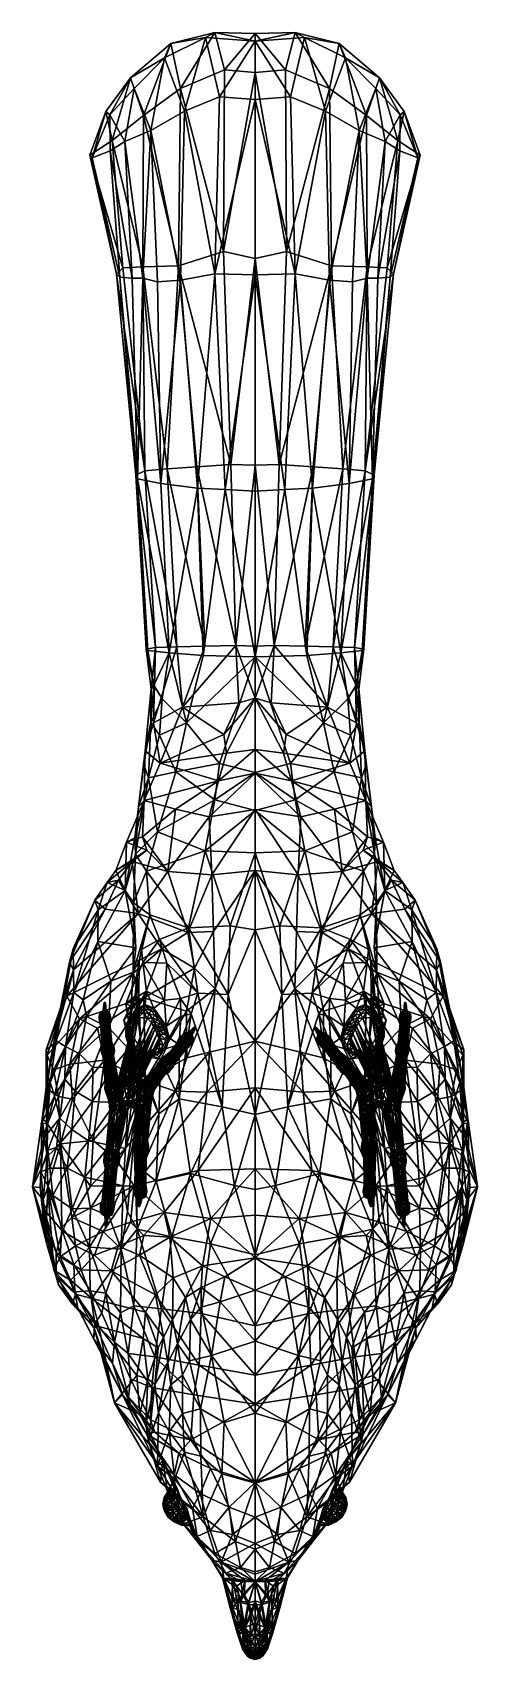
# Model space of a CAD drawing. Extents: x -0.014 to 0.014, y -0.034 to 0.066.
import ezdxf

# ---------------------------------------------------------------- set-up
doc = ezdxf.new("R2010")
doc.units = 0
doc.layers.add('CHICKDEE$LWO', color=1, linetype='CONTINUOUS')

msp = doc.modelspace()

# ---------------------------------------------------------------- linework, layer by layer
at = {"layer": 'CHICKDEE$LWO'}
for points in [[(-0.00557, 0.06426, 0.02006), (-0.00519, 0.06514, 0.02107), (-0.00305, 0.06551, 0.0209)], [(-0.00435, 0.06098, 0.02024), (-0.00557, 0.06426, 0.02006), (-0.00305, 0.06551, 0.0209)], [(-0.00248, 0.06582, 0.02143), (-0.00305, 0.06551, 0.0209), (-0.00519, 0.06514, 0.02107)], [(-0.00519, 0.06514, 0.02107), (-0.00459, 0.06236, 0.02193), (-0.00248, 0.06582, 0.02143)], [(-0.00188, 0.06351, 0.0221), (-0.00248, 0.06582, 0.02143), (-0.00459, 0.06236, 0.02193)], [(-0.00218, 0.06185, 0.02054), (-0.00435, 0.06098, 0.02024), (-0.00305, 0.06551, 0.0209)], [(-0.00305, 0.06551, 0.0209), (-0.00248, 0.06582, 0.02143), (0, 0.06529, 0.02063)], [(-0.00305, 0.06551, 0.0209), (0, 0.06529, 0.02063), (-0.00218, 0.06185, 0.02054)], [(-0.00248, 0.06582, 0.02143), (-0.00188, 0.06351, 0.0221), (0, 0.06575, 0.02122)], [(-0.00248, 0.06582, 0.02143), (0, 0.06575, 0.02122), (0, 0.06529, 0.02063)], [(0, 0.06529, 0.02063), (0, 0.06169, 0.02044), (-0.00218, 0.06185, 0.02054)], [(0, 0.06335, 0.02212), (0, 0.06575, 0.02122), (-0.00188, 0.06351, 0.0221)], [(0.00188, 0.06351, 0.0221), (0.00248, 0.06582, 0.02143), (0, 0.06575, 0.02122)], [(0.00248, 0.06582, 0.02143), (0.00305, 0.06551, 0.0209), (0, 0.06529, 0.02063)], [(0, 0.06575, 0.02122), (0.00248, 0.06582, 0.02143), (0, 0.06529, 0.02063)], [(0, 0.06575, 0.02122), (0, 0.06335, 0.02212), (0.00188, 0.06351, 0.0221)], [(0, 0.06529, 0.02063), (0.00305, 0.06551, 0.0209), (0.00218, 0.06185, 0.02054)], [(0, 0.06169, 0.02044), (0, 0.06529, 0.02063), (0.00218, 0.06185, 0.02054)], [(0.00248, 0.06582, 0.02143), (0.00188, 0.06351, 0.0221), (0.00459, 0.06236, 0.02193)], [(0.00435, 0.06098, 0.02024), (0.00218, 0.06185, 0.02054), (0.00305, 0.06551, 0.0209)], [(0.00305, 0.06551, 0.0209), (0.00248, 0.06582, 0.02143), (0.00519, 0.06514, 0.02107)], [(0.00459, 0.06236, 0.02193), (0.00519, 0.06514, 0.02107), (0.00248, 0.06582, 0.02143)], [(0.00519, 0.06514, 0.02107), (0.00557, 0.06426, 0.02006), (0.00305, 0.06551, 0.0209)], [(0.00557, 0.06426, 0.02006), (0.00435, 0.06098, 0.02024), (0.00305, 0.06551, 0.0209)], [(-0.00519, 0.06514, 0.02107), (-0.00557, 0.06426, 0.02006), (-0.00768, 0.06303, 0.01997)], [(-0.00768, 0.06303, 0.01997), (-0.00686, 0.06071, 0.02134), (-0.00519, 0.06514, 0.02107)], [(-0.00745, 0.06236, 0.01964), (-0.00768, 0.06303, 0.01997), (-0.00557, 0.06426, 0.02006)], [(-0.00642, 0.05978, 0.01989), (-0.00745, 0.06236, 0.01964), (-0.00557, 0.06426, 0.02006)], [(-0.00459, 0.06236, 0.02193), (-0.00519, 0.06514, 0.02107), (-0.00686, 0.06071, 0.02134)], [(-0.00435, 0.06098, 0.02024), (-0.00642, 0.05978, 0.01989), (-0.00557, 0.06426, 0.02006)], [(0.00642, 0.05978, 0.01989), (0.00435, 0.06098, 0.02024), (0.00557, 0.06426, 0.02006)], [(0.00519, 0.06514, 0.02107), (0.00459, 0.06236, 0.02193), (0.00686, 0.06071, 0.02134)], [(0.00557, 0.06426, 0.02006), (0.00519, 0.06514, 0.02107), (0.00768, 0.06303, 0.01997)], [(0.00686, 0.06071, 0.02134), (0.00768, 0.06303, 0.01997), (0.00519, 0.06514, 0.02107)], [(0.00768, 0.06303, 0.01997), (0.00745, 0.06236, 0.01964), (0.00557, 0.06426, 0.02006)], [(0.00745, 0.06236, 0.01964), (0.00642, 0.05978, 0.01989), (0.00557, 0.06426, 0.02006)], [(-0.00195, 0.05233, 0.02376), (-0.00188, 0.06351, 0.0221), (-0.00459, 0.06236, 0.02193)], [(-0.00188, 0.06351, 0.0221), (-0.00195, 0.05233, 0.02376), (0, 0.06335, 0.02212)], [(0, 0.05189, 0.02393), (0, 0.06335, 0.02212), (-0.00195, 0.05233, 0.02376)], [(0.00195, 0.05233, 0.02376), (0.00188, 0.06351, 0.0221), (0, 0.06335, 0.02212)], [(0, 0.06335, 0.02212), (0, 0.05189, 0.02393), (0.00195, 0.05233, 0.02376)], [(0.00188, 0.06351, 0.0221), (0.00195, 0.05233, 0.02376), (0.00459, 0.06236, 0.02193)], [(-0.00895, 0.06075, 0.01934), (-0.0092, 0.06095, 0.01959), (-0.00768, 0.06303, 0.01997)], [(-0.0092, 0.06095, 0.01959), (-0.0088, 0.05917, 0.02042), (-0.00768, 0.06303, 0.01997)], [(-0.00745, 0.06236, 0.01964), (-0.00895, 0.06075, 0.01934), (-0.00768, 0.06303, 0.01997)], [(-0.00801, 0.0591, 0.01962), (-0.00895, 0.06075, 0.01934), (-0.00745, 0.06236, 0.01964)], [(-0.00686, 0.06071, 0.02134), (-0.00768, 0.06303, 0.01997), (-0.0088, 0.05917, 0.02042)], [(-0.00642, 0.05978, 0.01989), (-0.00801, 0.0591, 0.01962), (-0.00745, 0.06236, 0.01964)], [(-0.00471, 0.05144, 0.02308), (-0.00459, 0.06236, 0.02193), (-0.00686, 0.06071, 0.02134)], [(-0.00471, 0.05144, 0.02308), (-0.00195, 0.05233, 0.02376), (-0.00459, 0.06236, 0.02193)], [(0.00195, 0.05233, 0.02376), (0.00471, 0.05144, 0.02308), (0.00459, 0.06236, 0.02193)], [(0.00459, 0.06236, 0.02193), (0.00471, 0.05144, 0.02308), (0.00686, 0.06071, 0.02134)], [(0.00801, 0.0591, 0.01962), (0.00642, 0.05978, 0.01989), (0.00745, 0.06236, 0.01964)], [(0.00768, 0.06303, 0.01997), (0.00686, 0.06071, 0.02134), (0.0088, 0.05917, 0.02042)], [(0.00895, 0.06075, 0.01934), (0.00745, 0.06236, 0.01964), (0.00768, 0.06303, 0.01997)], [(0.00895, 0.06075, 0.01934), (0.00801, 0.0591, 0.01962), (0.00745, 0.06236, 0.01964)], [(0.0092, 0.06095, 0.01959), (0.00895, 0.06075, 0.01934), (0.00768, 0.06303, 0.01997)], [(0.0088, 0.05917, 0.02042), (0.0092, 0.06095, 0.01959), (0.00768, 0.06303, 0.01997)], [(-0.00218, 0.06185, 0.02054), (-0.00247, 0.05094, 0.02054), (-0.00435, 0.06098, 0.02024)], [(-0.00247, 0.05094, 0.02054), (-0.00218, 0.06185, 0.02054), (0, 0.06169, 0.02044)], [(0, 0.05089, 0.02042), (-0.00247, 0.05094, 0.02054), (0, 0.06169, 0.02044)], [(0.00218, 0.06185, 0.02054), (0.00247, 0.05094, 0.02054), (0, 0.06169, 0.02044)], [(0.00247, 0.05094, 0.02054), (0, 0.05089, 0.02042), (0, 0.06169, 0.02044)], [(0.00247, 0.05094, 0.02054), (0.00218, 0.06185, 0.02054), (0.00435, 0.06098, 0.02024)], [(-0.01017, 0.05827, 0.01942), (-0.0088, 0.05917, 0.02042), (-0.0092, 0.06095, 0.01959)], [(-0.01017, 0.05827, 0.01942), (-0.0092, 0.06095, 0.01959), (-0.01003, 0.0581, 0.01908)], [(-0.00895, 0.06075, 0.01934), (-0.01003, 0.0581, 0.01908), (-0.0092, 0.06095, 0.01959)], [(-0.01003, 0.0581, 0.01908), (-0.00895, 0.06075, 0.01934), (-0.00893, 0.05852, 0.01944)], [(-0.00893, 0.05852, 0.01944), (-0.00895, 0.06075, 0.01934), (-0.00801, 0.0591, 0.01962)], [(-0.00692, 0.05138, 0.02227), (-0.00686, 0.06071, 0.02134), (-0.0088, 0.05917, 0.02042)], [(-0.00692, 0.05138, 0.02227), (-0.00471, 0.05144, 0.02308), (-0.00686, 0.06071, 0.02134)], [(-0.00435, 0.06098, 0.02024), (-0.0046, 0.05056, 0.02035), (-0.00642, 0.05978, 0.01989)], [(-0.0046, 0.05056, 0.02035), (-0.00435, 0.06098, 0.02024), (-0.00247, 0.05094, 0.02054)], [(0.00435, 0.06098, 0.02024), (0.0046, 0.05056, 0.02035), (0.00247, 0.05094, 0.02054)], [(0.0046, 0.05056, 0.02035), (0.00435, 0.06098, 0.02024), (0.00642, 0.05978, 0.01989)], [(0.00471, 0.05144, 0.02308), (0.00692, 0.05138, 0.02227), (0.00686, 0.06071, 0.02134)], [(0.00686, 0.06071, 0.02134), (0.00692, 0.05138, 0.02227), (0.0088, 0.05917, 0.02042)], [(0.00895, 0.06075, 0.01934), (0.00893, 0.05852, 0.01944), (0.00801, 0.0591, 0.01962)], [(0.0088, 0.05917, 0.02042), (0.01017, 0.05827, 0.01942), (0.0092, 0.06095, 0.01959)], [(0.00895, 0.06075, 0.01934), (0.01003, 0.0581, 0.01908), (0.00893, 0.05852, 0.01944)], [(0.01003, 0.0581, 0.01908), (0.00895, 0.06075, 0.01934), (0.0092, 0.06095, 0.01959)], [(0.0092, 0.06095, 0.01959), (0.01017, 0.05827, 0.01942), (0.01003, 0.0581, 0.01908)], [(-0.00814, 0.05132, 0.02157), (-0.0088, 0.05917, 0.02042), (-0.01017, 0.05827, 0.01942)], [(-0.00814, 0.05132, 0.02157), (-0.00692, 0.05138, 0.02227), (-0.0088, 0.05917, 0.02042)], [(-0.00691, 0.05069, 0.02031), (-0.00801, 0.0591, 0.01962), (-0.00642, 0.05978, 0.01989)], [(-0.006, 0.05046, 0.02031), (-0.00691, 0.05069, 0.02031), (-0.00642, 0.05978, 0.01989)], [(-0.006, 0.05046, 0.02031), (-0.00642, 0.05978, 0.01989), (-0.0046, 0.05056, 0.02035)], [(0.00642, 0.05978, 0.01989), (0.006, 0.05046, 0.02031), (0.0046, 0.05056, 0.02035)], [(0.00691, 0.05069, 0.02031), (0.006, 0.05046, 0.02031), (0.00642, 0.05978, 0.01989)], [(0.00801, 0.0591, 0.01962), (0.00691, 0.05069, 0.02031), (0.00642, 0.05978, 0.01989)], [(0.00692, 0.05138, 0.02227), (0.00814, 0.05132, 0.02157), (0.0088, 0.05917, 0.02042)], [(0.0088, 0.05917, 0.02042), (0.00814, 0.05132, 0.02157), (0.01017, 0.05827, 0.01942)], [(-0.00853, 0.05092, 0.02101), (-0.01017, 0.05827, 0.01942), (-0.01003, 0.0581, 0.01908)], [(-0.00853, 0.05092, 0.02101), (-0.00814, 0.05132, 0.02157), (-0.01017, 0.05827, 0.01942)], [(-0.00833, 0.05074, 0.02062), (-0.01003, 0.0581, 0.01908), (-0.00893, 0.05852, 0.01944)], [(-0.00756, 0.05069, 0.02039), (-0.00893, 0.05852, 0.01944), (-0.00801, 0.0591, 0.01962)], [(-0.00756, 0.05069, 0.02039), (-0.00833, 0.05074, 0.02062), (-0.00893, 0.05852, 0.01944)], [(-0.00691, 0.05069, 0.02031), (-0.00756, 0.05069, 0.02039), (-0.00801, 0.0591, 0.01962)], [(0.00756, 0.05069, 0.02039), (0.00691, 0.05069, 0.02031), (0.00801, 0.0591, 0.01962)], [(0.00893, 0.05852, 0.01944), (0.00756, 0.05069, 0.02039), (0.00801, 0.0591, 0.01962)], [(0.00833, 0.05074, 0.02062), (0.00756, 0.05069, 0.02039), (0.00893, 0.05852, 0.01944)], [(0.00814, 0.05132, 0.02157), (0.00853, 0.05092, 0.02101), (0.01017, 0.05827, 0.01942)], [(0.01003, 0.0581, 0.01908), (0.00833, 0.05074, 0.02062), (0.00893, 0.05852, 0.01944)], [(0.01017, 0.05827, 0.01942), (0.00853, 0.05092, 0.02101), (0.01003, 0.0581, 0.01908)], [(-0.00833, 0.05074, 0.02062), (-0.00853, 0.05092, 0.02101), (-0.01003, 0.0581, 0.01908)], [(0.00853, 0.05092, 0.02101), (0.00833, 0.05074, 0.02062), (0.01003, 0.0581, 0.01908)], [(-0.00149, 0.03921, 0.02502), (-0.00195, 0.05233, 0.02376), (-0.00471, 0.05144, 0.02308)], [(-0.00195, 0.05233, 0.02376), (-0.00149, 0.03921, 0.02502), (0, 0.05189, 0.02393)], [(0.00149, 0.03921, 0.02502), (0.00195, 0.05233, 0.02376), (0, 0.05189, 0.02393)], [(0.00195, 0.05233, 0.02376), (0.00149, 0.03921, 0.02502), (0.00471, 0.05144, 0.02308)], [(-0.00678, 0.0388, 0.02355), (-0.00814, 0.05132, 0.02157), (-0.00853, 0.05092, 0.02101)], [(-0.00814, 0.05132, 0.02157), (-0.00678, 0.0388, 0.02355), (-0.00692, 0.05138, 0.02227)], [(-0.00692, 0.05138, 0.02227), (-0.00542, 0.03894, 0.02409), (-0.00471, 0.05144, 0.02308)], [(-0.00542, 0.03894, 0.02409), (-0.00692, 0.05138, 0.02227), (-0.00678, 0.0388, 0.02355)], [(-0.00358, 0.03905, 0.02447), (-0.00471, 0.05144, 0.02308), (-0.00542, 0.03894, 0.02409)], [(-0.00358, 0.03905, 0.02447), (-0.00149, 0.03921, 0.02502), (-0.00471, 0.05144, 0.02308)], [(0, 0.03915, 0.02505), (0, 0.05189, 0.02393), (-0.00149, 0.03921, 0.02502)], [(0, 0.05189, 0.02393), (0, 0.03915, 0.02505), (0.00149, 0.03921, 0.02502)], [(0.00149, 0.03921, 0.02502), (0.00358, 0.03905, 0.02447), (0.00471, 0.05144, 0.02308)], [(0.00471, 0.05144, 0.02308), (0.00358, 0.03905, 0.02447), (0.00542, 0.03894, 0.02409)], [(0.00542, 0.03894, 0.02409), (0.00692, 0.05138, 0.02227), (0.00471, 0.05144, 0.02308)], [(0.00692, 0.05138, 0.02227), (0.00542, 0.03894, 0.02409), (0.00678, 0.0388, 0.02355)], [(0.00678, 0.0388, 0.02355), (0.00814, 0.05132, 0.02157), (0.00692, 0.05138, 0.02227)], [(0.00814, 0.05132, 0.02157), (0.00678, 0.0388, 0.02355), (0.00853, 0.05092, 0.02101)], [(-0.00734, 0.03854, 0.02281), (-0.00853, 0.05092, 0.02101), (-0.00833, 0.05074, 0.02062)], [(-0.00734, 0.03854, 0.02281), (-0.00678, 0.0388, 0.02355), (-0.00853, 0.05092, 0.02101)], [(-0.00723, 0.03831, 0.02228), (-0.00833, 0.05074, 0.02062), (-0.00756, 0.05069, 0.02039)], [(-0.00723, 0.03831, 0.02228), (-0.00734, 0.03854, 0.02281), (-0.00833, 0.05074, 0.02062)], [(-0.00723, 0.03831, 0.02228), (-0.00756, 0.05069, 0.02039), (-0.00691, 0.05069, 0.02031)], [(-0.00581, 0.03802, 0.02178), (-0.00723, 0.03831, 0.02228), (-0.00691, 0.05069, 0.02031)], [(-0.00581, 0.03802, 0.02178), (-0.00691, 0.05069, 0.02031), (-0.006, 0.05046, 0.02031)], [(-0.00581, 0.03802, 0.02178), (-0.006, 0.05046, 0.02031), (-0.0046, 0.05056, 0.02035)], [(-0.00354, 0.03774, 0.02126), (-0.00581, 0.03802, 0.02178), (-0.0046, 0.05056, 0.02035)], [(-0.00354, 0.03774, 0.02126), (-0.0046, 0.05056, 0.02035), (-0.00247, 0.05094, 0.02054)], [(-0.00184, 0.03765, 0.02134), (-0.00354, 0.03774, 0.02126), (-0.00247, 0.05094, 0.02054)], [(-0.00184, 0.03765, 0.02134), (-0.00247, 0.05094, 0.02054), (0, 0.05089, 0.02042)], [(0, 0.03756, 0.02138), (-0.00184, 0.03765, 0.02134), (0, 0.05089, 0.02042)], [(0.00247, 0.05094, 0.02054), (0.00184, 0.03765, 0.02134), (0, 0.05089, 0.02042)], [(0.00184, 0.03765, 0.02134), (0, 0.03756, 0.02138), (0, 0.05089, 0.02042)], [(0.00354, 0.03774, 0.02126), (0.00184, 0.03765, 0.02134), (0.00247, 0.05094, 0.02054)], [(0.0046, 0.05056, 0.02035), (0.00354, 0.03774, 0.02126), (0.00247, 0.05094, 0.02054)], [(0.00581, 0.03802, 0.02178), (0.00354, 0.03774, 0.02126), (0.0046, 0.05056, 0.02035)], [(0.006, 0.05046, 0.02031), (0.00581, 0.03802, 0.02178), (0.0046, 0.05056, 0.02035)], [(0.00691, 0.05069, 0.02031), (0.00581, 0.03802, 0.02178), (0.006, 0.05046, 0.02031)], [(0.00723, 0.03831, 0.02228), (0.00581, 0.03802, 0.02178), (0.00691, 0.05069, 0.02031)], [(0.00678, 0.0388, 0.02355), (0.00734, 0.03854, 0.02281), (0.00853, 0.05092, 0.02101)], [(0.00756, 0.05069, 0.02039), (0.00723, 0.03831, 0.02228), (0.00691, 0.05069, 0.02031)], [(0.00833, 0.05074, 0.02062), (0.00723, 0.03831, 0.02228), (0.00756, 0.05069, 0.02039)], [(0.00734, 0.03854, 0.02281), (0.00723, 0.03831, 0.02228), (0.00833, 0.05074, 0.02062)], [(0.00853, 0.05092, 0.02101), (0.00734, 0.03854, 0.02281), (0.00833, 0.05074, 0.02062)], [(-0.00118, 0.02805, 0.0267), (-0.00149, 0.03921, 0.02502), (-0.00358, 0.03905, 0.02447)], [(-0.00149, 0.03921, 0.02502), (-0.00118, 0.02805, 0.0267), (0, 0.03915, 0.02505)], [(0, 0.02801, 0.02667), (0, 0.03915, 0.02505), (-0.00118, 0.02805, 0.0267)], [(0.00118, 0.02805, 0.0267), (0.00149, 0.03921, 0.02502), (0, 0.03915, 0.02505)], [(0, 0.03915, 0.02505), (0, 0.02801, 0.02667), (0.00118, 0.02805, 0.0267)], [(0.00149, 0.03921, 0.02502), (0.00118, 0.02805, 0.0267), (0.00358, 0.03905, 0.02447)], [(-0.00614, 0.02793, 0.02528), (-0.00678, 0.0388, 0.02355), (-0.00734, 0.03854, 0.02281)], [(-0.0067, 0.02783, 0.02435), (-0.00734, 0.03854, 0.02281), (-0.00723, 0.03831, 0.02228)], [(-0.0067, 0.02783, 0.02435), (-0.00614, 0.02793, 0.02528), (-0.00734, 0.03854, 0.02281)], [(-0.00529, 0.02759, 0.02227), (-0.00723, 0.03831, 0.02228), (-0.00581, 0.03802, 0.02178)], [(-0.00529, 0.02759, 0.02227), (-0.00661, 0.02773, 0.02349), (-0.00723, 0.03831, 0.02228)], [(-0.00661, 0.02773, 0.02349), (-0.0067, 0.02783, 0.02435), (-0.00723, 0.03831, 0.02228)], [(-0.00482, 0.02797, 0.02572), (-0.00542, 0.03894, 0.02409), (-0.00678, 0.0388, 0.02355)], [(-0.00614, 0.02793, 0.02528), (-0.00482, 0.02797, 0.02572), (-0.00678, 0.0388, 0.02355)], [(-0.00309, 0.028, 0.02612), (-0.00358, 0.03905, 0.02447), (-0.00542, 0.03894, 0.02409)], [(-0.00482, 0.02797, 0.02572), (-0.00309, 0.028, 0.02612), (-0.00542, 0.03894, 0.02409)], [(-0.00309, 0.028, 0.02612), (-0.00118, 0.02805, 0.0267), (-0.00358, 0.03905, 0.02447)], [(0.00118, 0.02805, 0.0267), (0.00309, 0.028, 0.02612), (0.00358, 0.03905, 0.02447)], [(0.00358, 0.03905, 0.02447), (0.00309, 0.028, 0.02612), (0.00542, 0.03894, 0.02409)], [(0.00309, 0.028, 0.02612), (0.00482, 0.02797, 0.02572), (0.00542, 0.03894, 0.02409)], [(0.00542, 0.03894, 0.02409), (0.00482, 0.02797, 0.02572), (0.00678, 0.0388, 0.02355)], [(0.00482, 0.02797, 0.02572), (0.00614, 0.02793, 0.02528), (0.00678, 0.0388, 0.02355)], [(0.00723, 0.03831, 0.02228), (0.00529, 0.02759, 0.02227), (0.00581, 0.03802, 0.02178)], [(0.00661, 0.02773, 0.02349), (0.00529, 0.02759, 0.02227), (0.00723, 0.03831, 0.02228)], [(0.00678, 0.0388, 0.02355), (0.00614, 0.02793, 0.02528), (0.00734, 0.03854, 0.02281)], [(0.00614, 0.02793, 0.02528), (0.0067, 0.02783, 0.02435), (0.00734, 0.03854, 0.02281)], [(0.0067, 0.02783, 0.02435), (0.00661, 0.02773, 0.02349), (0.00723, 0.03831, 0.02228)], [(0.00734, 0.03854, 0.02281), (0.0067, 0.02783, 0.02435), (0.00723, 0.03831, 0.02228)], [(-0.00529, 0.02759, 0.02227), (-0.00581, 0.03802, 0.02178), (-0.00354, 0.03774, 0.02126)], [(-0.0032, 0.02744, 0.02112), (-0.00529, 0.02759, 0.02227), (-0.00354, 0.03774, 0.02126)], [(-0.0032, 0.02744, 0.02112), (-0.00354, 0.03774, 0.02126), (-0.00184, 0.03765, 0.02134)], [(0, 0.02735, 0.02069), (-0.0032, 0.02744, 0.02112), (-0.00184, 0.03765, 0.02134)], [(0, 0.02735, 0.02069), (-0.00184, 0.03765, 0.02134), (0, 0.03756, 0.02138)], [(0.00184, 0.03765, 0.02134), (0, 0.02735, 0.02069), (0, 0.03756, 0.02138)], [(0.0032, 0.02744, 0.02112), (0, 0.02735, 0.02069), (0.00184, 0.03765, 0.02134)], [(0.00354, 0.03774, 0.02126), (0.0032, 0.02744, 0.02112), (0.00184, 0.03765, 0.02134)], [(0.00529, 0.02759, 0.02227), (0.0032, 0.02744, 0.02112), (0.00354, 0.03774, 0.02126)], [(0.00581, 0.03802, 0.02178), (0.00529, 0.02759, 0.02227), (0.00354, 0.03774, 0.02126)], [(-0.00614, 0.02793, 0.02528), (-0.00677, 0.02156, 0.02501), (-0.00625, 0.02328, 0.02603)], [(-0.00639, 0.02537, 0.02442), (-0.00677, 0.02156, 0.02501), (-0.00614, 0.02793, 0.02528)], [(-0.00614, 0.02793, 0.02528), (-0.0067, 0.02783, 0.02435), (-0.00639, 0.02537, 0.02442)], [(-0.00639, 0.02537, 0.02442), (-0.0067, 0.02783, 0.02435), (-0.00624, 0.0256, 0.02348)], [(-0.00661, 0.02773, 0.02349), (-0.00624, 0.0256, 0.02348), (-0.0067, 0.02783, 0.02435)], [(-0.00661, 0.02773, 0.02349), (-0.00529, 0.02759, 0.02227), (-0.00624, 0.0256, 0.02348)], [(-0.00625, 0.02328, 0.02603), (-0.00447, 0.02424, 0.02669), (-0.00482, 0.02797, 0.02572)], [(-0.00614, 0.02793, 0.02528), (-0.00625, 0.02328, 0.02603), (-0.00482, 0.02797, 0.02572)], [(-0.00529, 0.02759, 0.02227), (-0.00571, 0.02477, 0.02267), (-0.00624, 0.0256, 0.02348)], [(-0.00529, 0.02759, 0.02227), (-0.00423, 0.02329, 0.02122), (-0.00571, 0.02477, 0.02267)], [(-0.00423, 0.02329, 0.02122), (-0.00529, 0.02759, 0.02227), (-0.0032, 0.02744, 0.02112)], [(-0.00482, 0.02797, 0.02572), (-0.00447, 0.02424, 0.02669), (-0.00309, 0.028, 0.02612)], [(-0.00447, 0.02424, 0.02669), (-0.001, 0.02452, 0.02733), (-0.00118, 0.02805, 0.0267)], [(-0.00309, 0.028, 0.02612), (-0.00447, 0.02424, 0.02669), (-0.00118, 0.02805, 0.0267)], [(-0.00423, 0.02329, 0.02122), (-0.0032, 0.02744, 0.02112), (0, 0.02735, 0.02069)], [(0, 0.02735, 0.02069), (-0.00218, 0.02078, 0.0205), (-0.00423, 0.02329, 0.02122)], [(0, 0.02735, 0.02069), (0, 0.02023, 0.02009), (-0.00218, 0.02078, 0.0205)], [(-0.001, 0.02452, 0.02733), (0, 0.02481, 0.02721), (-0.00118, 0.02805, 0.0267)], [(0, 0.02801, 0.02667), (-0.00118, 0.02805, 0.0267), (0, 0.02481, 0.02721)], [(0, 0.02481, 0.02721), (0.001, 0.02452, 0.02733), (0.00118, 0.02805, 0.0267)], [(0.00118, 0.02805, 0.0267), (0, 0.02801, 0.02667), (0, 0.02481, 0.02721)], [(0.0032, 0.02744, 0.02112), (0.00423, 0.02329, 0.02122), (0, 0.02735, 0.02069)], [(0.00218, 0.02078, 0.0205), (0, 0.02735, 0.02069), (0.00423, 0.02329, 0.02122)], [(0, 0.02023, 0.02009), (0, 0.02735, 0.02069), (0.00218, 0.02078, 0.0205)], [(0.001, 0.02452, 0.02733), (0.00447, 0.02424, 0.02669), (0.00118, 0.02805, 0.0267)], [(0.00447, 0.02424, 0.02669), (0.00309, 0.028, 0.02612), (0.00118, 0.02805, 0.0267)], [(0.00447, 0.02424, 0.02669), (0.00482, 0.02797, 0.02572), (0.00309, 0.028, 0.02612)], [(0.00529, 0.02759, 0.02227), (0.00423, 0.02329, 0.02122), (0.0032, 0.02744, 0.02112)], [(0.00423, 0.02329, 0.02122), (0.00529, 0.02759, 0.02227), (0.00571, 0.02477, 0.02267)], [(0.00447, 0.02424, 0.02669), (0.00625, 0.02328, 0.02603), (0.00482, 0.02797, 0.02572)], [(0.00625, 0.02328, 0.02603), (0.00614, 0.02793, 0.02528), (0.00482, 0.02797, 0.02572)], [(0.00529, 0.02759, 0.02227), (0.00661, 0.02773, 0.02349), (0.00624, 0.0256, 0.02348)], [(0.00571, 0.02477, 0.02267), (0.00529, 0.02759, 0.02227), (0.00624, 0.0256, 0.02348)], [(0.0067, 0.02783, 0.02435), (0.00614, 0.02793, 0.02528), (0.00639, 0.02537, 0.02442)], [(0.00677, 0.02156, 0.02501), (0.00614, 0.02793, 0.02528), (0.00625, 0.02328, 0.02603)], [(0.00677, 0.02156, 0.02501), (0.00639, 0.02537, 0.02442), (0.00614, 0.02793, 0.02528)], [(0.0067, 0.02783, 0.02435), (0.00639, 0.02537, 0.02442), (0.00624, 0.0256, 0.02348)], [(0.00624, 0.0256, 0.02348), (0.00661, 0.02773, 0.02349), (0.0067, 0.02783, 0.02435)], [(-0.00642, 0.02331, 0.02341), (-0.00677, 0.02156, 0.02501), (-0.00639, 0.02537, 0.02442)], [(-0.00624, 0.0256, 0.02348), (-0.00642, 0.02331, 0.02341), (-0.00639, 0.02537, 0.02442)], [(-0.00642, 0.02331, 0.02341), (-0.00624, 0.0256, 0.02348), (-0.00571, 0.02477, 0.02267)], [(0.00624, 0.0256, 0.02348), (0.00642, 0.02331, 0.02341), (0.00571, 0.02477, 0.02267)], [(0.00642, 0.02331, 0.02341), (0.00624, 0.0256, 0.02348), (0.00639, 0.02537, 0.02442)], [(0.00677, 0.02156, 0.02501), (0.00642, 0.02331, 0.02341), (0.00639, 0.02537, 0.02442)], [(-0.00571, 0.02477, 0.02267), (-0.00589, 0.02252, 0.0221), (-0.00642, 0.02331, 0.02341)], [(-0.00625, 0.02328, 0.02603), (-0.00584, 0.02079, 0.02664), (-0.00447, 0.02424, 0.02669)], [(-0.00589, 0.02252, 0.0221), (-0.00571, 0.02477, 0.02267), (-0.00423, 0.02329, 0.02122)], [(-0.00447, 0.02424, 0.02669), (-0.00584, 0.02079, 0.02664), (-0.00192, 0.02257, 0.02766)], [(-0.00447, 0.02424, 0.02669), (-0.00192, 0.02257, 0.02766), (-0.001, 0.02452, 0.02733)], [(0, 0.02481, 0.02721), (-0.00192, 0.02257, 0.02766), (-0.00176, 0.02141, 0.02832)], [(0, 0.02481, 0.02721), (-0.001, 0.02452, 0.02733), (-0.00192, 0.02257, 0.02766)], [(-0.00176, 0.02141, 0.02832), (0, 0.02163, 0.02837), (0, 0.02481, 0.02721)], [(0, 0.02163, 0.02837), (0.00176, 0.02141, 0.02832), (0, 0.02481, 0.02721)], [(0.00192, 0.02257, 0.02766), (0, 0.02481, 0.02721), (0.00176, 0.02141, 0.02832)], [(0.001, 0.02452, 0.02733), (0, 0.02481, 0.02721), (0.00192, 0.02257, 0.02766)], [(0.00192, 0.02257, 0.02766), (0.00447, 0.02424, 0.02669), (0.001, 0.02452, 0.02733)], [(0.00584, 0.02079, 0.02664), (0.00447, 0.02424, 0.02669), (0.00192, 0.02257, 0.02766)], [(0.00571, 0.02477, 0.02267), (0.00589, 0.02252, 0.0221), (0.00423, 0.02329, 0.02122)], [(0.00584, 0.02079, 0.02664), (0.00625, 0.02328, 0.02603), (0.00447, 0.02424, 0.02669)], [(0.00589, 0.02252, 0.0221), (0.00571, 0.02477, 0.02267), (0.00642, 0.02331, 0.02341)], [(-0.00642, 0.02331, 0.02341), (-0.00684, 0.02069, 0.02388), (-0.00677, 0.02156, 0.02501)], [(-0.00642, 0.02331, 0.02341), (-0.00656, 0.01989, 0.02266), (-0.00684, 0.02069, 0.02388)], [(-0.00677, 0.02156, 0.02501), (-0.00584, 0.02079, 0.02664), (-0.00625, 0.02328, 0.02603)], [(-0.00656, 0.01989, 0.02266), (-0.00642, 0.02331, 0.02341), (-0.00589, 0.02252, 0.0221)], [(-0.00423, 0.02329, 0.02122), (-0.00487, 0.02027, 0.0215), (-0.00589, 0.02252, 0.0221)], [(-0.00487, 0.02027, 0.0215), (-0.00423, 0.02329, 0.02122), (-0.00218, 0.02078, 0.0205)], [(0.00423, 0.02329, 0.02122), (0.00487, 0.02027, 0.0215), (0.00218, 0.02078, 0.0205)], [(0.00487, 0.02027, 0.0215), (0.00423, 0.02329, 0.02122), (0.00589, 0.02252, 0.0221)], [(0.00584, 0.02079, 0.02664), (0.00677, 0.02156, 0.02501), (0.00625, 0.02328, 0.02603)], [(0.00642, 0.02331, 0.02341), (0.00656, 0.01989, 0.02266), (0.00589, 0.02252, 0.0221)], [(0.00684, 0.02069, 0.02388), (0.00642, 0.02331, 0.02341), (0.00677, 0.02156, 0.02501)], [(0.00656, 0.01989, 0.02266), (0.00642, 0.02331, 0.02341), (0.00684, 0.02069, 0.02388)], [(-0.00656, 0.01989, 0.02266), (-0.00589, 0.02252, 0.0221), (-0.00487, 0.02027, 0.0215)], [(-0.00192, 0.02257, 0.02766), (-0.00584, 0.02079, 0.02664), (-0.00176, 0.02141, 0.02832)], [(0.00584, 0.02079, 0.02664), (0.00192, 0.02257, 0.02766), (0.00176, 0.02141, 0.02832)], [(0.00589, 0.02252, 0.0221), (0.00656, 0.01989, 0.02266), (0.00487, 0.02027, 0.0215)], [(-0.00718, 0.0181, 0.02428), (-0.00682, 0.01849, 0.02584), (-0.00677, 0.02156, 0.02501)], [(-0.00684, 0.02069, 0.02388), (-0.00718, 0.0181, 0.02428), (-0.00677, 0.02156, 0.02501)], [(-0.00677, 0.02156, 0.02501), (-0.00682, 0.01849, 0.02584), (-0.00584, 0.02079, 0.02664)], [(-0.00224, 0.0197, 0.02909), (-0.00176, 0.02141, 0.02832), (-0.00584, 0.02079, 0.02664)], [(-0.00224, 0.0197, 0.02909), (0, 0.02018, 0.02949), (0, 0.02163, 0.02837)], [(0, 0.02163, 0.02837), (-0.00176, 0.02141, 0.02832), (-0.00224, 0.0197, 0.02909)], [(0, 0.02018, 0.02949), (0.00224, 0.0197, 0.02909), (0, 0.02163, 0.02837)], [(0.00176, 0.02141, 0.02832), (0, 0.02163, 0.02837), (0.00224, 0.0197, 0.02909)], [(0.00176, 0.02141, 0.02832), (0.00224, 0.0197, 0.02909), (0.00584, 0.02079, 0.02664)], [(0.00682, 0.01849, 0.02584), (0.00677, 0.02156, 0.02501), (0.00584, 0.02079, 0.02664)], [(0.00682, 0.01849, 0.02584), (0.00718, 0.0181, 0.02428), (0.00677, 0.02156, 0.02501)], [(0.00718, 0.0181, 0.02428), (0.00684, 0.02069, 0.02388), (0.00677, 0.02156, 0.02501)], [(-0.00718, 0.0181, 0.02428), (-0.00684, 0.02069, 0.02388), (-0.00656, 0.01989, 0.02266)], [(-0.00224, 0.0197, 0.02909), (-0.00584, 0.02079, 0.02664), (-0.00682, 0.01849, 0.02584)], [(-0.00487, 0.02027, 0.0215), (-0.006, 0.01657, 0.02071), (-0.00656, 0.01989, 0.02266)], [(-0.00487, 0.02027, 0.0215), (-0.00247, 0.01853, 0.01969), (-0.006, 0.01657, 0.02071)], [(-0.00247, 0.01853, 0.01969), (-0.00487, 0.02027, 0.0215), (-0.00218, 0.02078, 0.0205)], [(-0.00282, 0.01749, 0.03077), (0, 0.01795, 0.03074), (0, 0.02018, 0.02949)], [(0, 0.02018, 0.02949), (-0.00224, 0.0197, 0.02909), (-0.00282, 0.01749, 0.03077)], [(-0.00247, 0.01853, 0.01969), (-0.00218, 0.02078, 0.0205), (0, 0.02023, 0.02009)], [(0, 0.02023, 0.02009), (0, 0.01787, 0.01947), (-0.00247, 0.01853, 0.01969)], [(0.00218, 0.02078, 0.0205), (0.00247, 0.01853, 0.01969), (0, 0.02023, 0.02009)], [(0, 0.01787, 0.01947), (0, 0.02023, 0.02009), (0.00247, 0.01853, 0.01969)], [(0, 0.01795, 0.03074), (0.00282, 0.01749, 0.03077), (0, 0.02018, 0.02949)], [(0.00224, 0.0197, 0.02909), (0, 0.02018, 0.02949), (0.00282, 0.01749, 0.03077)], [(0.00487, 0.02027, 0.0215), (0.00247, 0.01853, 0.01969), (0.00218, 0.02078, 0.0205)], [(0.00584, 0.02079, 0.02664), (0.00224, 0.0197, 0.02909), (0.00682, 0.01849, 0.02584)], [(0.00247, 0.01853, 0.01969), (0.00487, 0.02027, 0.0215), (0.006, 0.01657, 0.02071)], [(0.006, 0.01657, 0.02071), (0.00487, 0.02027, 0.0215), (0.00656, 0.01989, 0.02266)], [(0.00684, 0.02069, 0.02388), (0.00718, 0.0181, 0.02428), (0.00656, 0.01989, 0.02266)], [(-0.00656, 0.01989, 0.02266), (-0.00736, 0.01518, 0.02323), (-0.00718, 0.0181, 0.02428)], [(-0.00656, 0.01989, 0.02266), (-0.006, 0.01657, 0.02071), (-0.00736, 0.01518, 0.02323)], [(-0.00682, 0.01849, 0.02584), (-0.0049, 0.01796, 0.02905), (-0.00224, 0.0197, 0.02909)], [(-0.00224, 0.0197, 0.02909), (-0.0049, 0.01796, 0.02905), (-0.00282, 0.01749, 0.03077)], [(0.0049, 0.01796, 0.02905), (0.00682, 0.01849, 0.02584), (0.00224, 0.0197, 0.02909)], [(0.0049, 0.01796, 0.02905), (0.00224, 0.0197, 0.02909), (0.00282, 0.01749, 0.03077)], [(0.006, 0.01657, 0.02071), (0.00656, 0.01989, 0.02266), (0.00736, 0.01518, 0.02323)], [(0.00736, 0.01518, 0.02323), (0.00656, 0.01989, 0.02266), (0.00718, 0.0181, 0.02428)], [(-0.00682, 0.01849, 0.02584), (-0.00792, 0.01593, 0.02654), (-0.00693, 0.01626, 0.02893)], [(-0.00792, 0.01593, 0.02654), (-0.00682, 0.01849, 0.02584), (-0.00741, 0.0162, 0.02456)], [(-0.00718, 0.0181, 0.02428), (-0.00741, 0.0162, 0.02456), (-0.00682, 0.01849, 0.02584)], [(-0.00718, 0.0181, 0.02428), (-0.00736, 0.01518, 0.02323), (-0.00741, 0.0162, 0.02456)], [(-0.00682, 0.01849, 0.02584), (-0.00693, 0.01626, 0.02893), (-0.0049, 0.01796, 0.02905)], [(-0.00307, 0.0154, 0.01918), (-0.006, 0.01657, 0.02071), (-0.00247, 0.01853, 0.01969)], [(-0.00307, 0.0154, 0.01918), (-0.00247, 0.01853, 0.01969), (0, 0.01787, 0.01947)], [(0.00247, 0.01853, 0.01969), (0.00307, 0.0154, 0.01918), (0, 0.01787, 0.01947)], [(0.006, 0.01657, 0.02071), (0.00307, 0.0154, 0.01918), (0.00247, 0.01853, 0.01969)], [(0.00693, 0.01626, 0.02893), (0.00682, 0.01849, 0.02584), (0.0049, 0.01796, 0.02905)], [(0.00792, 0.01593, 0.02654), (0.00682, 0.01849, 0.02584), (0.00693, 0.01626, 0.02893)], [(0.00682, 0.01849, 0.02584), (0.00792, 0.01593, 0.02654), (0.00741, 0.0162, 0.02456)], [(0.00741, 0.0162, 0.02456), (0.00718, 0.0181, 0.02428), (0.00682, 0.01849, 0.02584)], [(0.00736, 0.01518, 0.02323), (0.00718, 0.0181, 0.02428), (0.00741, 0.0162, 0.02456)], [(-0.0049, 0.01796, 0.02905), (-0.00693, 0.01626, 0.02893), (-0.00538, 0.01413, 0.03146)], [(-0.00282, 0.01749, 0.03077), (-0.0049, 0.01796, 0.02905), (-0.00538, 0.01413, 0.03146)], [(-0.00538, 0.01413, 0.03146), (-0.00265, 0.01391, 0.03266), (-0.00282, 0.01749, 0.03077)], [(0, 0.01787, 0.01947), (0, 0.01528, 0.01897), (-0.00307, 0.0154, 0.01918)], [(0, 0.01795, 0.03074), (-0.00282, 0.01749, 0.03077), (-0.00265, 0.01391, 0.03266)], [(-0.00265, 0.01391, 0.03266), (0, 0.01419, 0.03323), (0, 0.01795, 0.03074)], [(0, 0.01419, 0.03323), (0.00265, 0.01391, 0.03266), (0, 0.01795, 0.03074)], [(0.00282, 0.01749, 0.03077), (0, 0.01795, 0.03074), (0.00265, 0.01391, 0.03266)], [(0, 0.01528, 0.01897), (0, 0.01787, 0.01947), (0.00307, 0.0154, 0.01918)], [(0.00265, 0.01391, 0.03266), (0.00538, 0.01413, 0.03146), (0.00282, 0.01749, 0.03077)], [(0.0049, 0.01796, 0.02905), (0.00282, 0.01749, 0.03077), (0.00538, 0.01413, 0.03146)], [(0.00693, 0.01626, 0.02893), (0.0049, 0.01796, 0.02905), (0.00538, 0.01413, 0.03146)], [(-0.00792, 0.01593, 0.02654), (-0.00741, 0.0162, 0.02456), (-0.008, 0.01294, 0.02418)], [(-0.008, 0.01294, 0.02418), (-0.00741, 0.0162, 0.02456), (-0.00736, 0.01518, 0.02323)], [(-0.00666, 0.01543, 0.02911), (-0.00693, 0.01626, 0.02893), (-0.00792, 0.01593, 0.02654)], [(-0.00669, 0.01415, 0.02093), (-0.00736, 0.01518, 0.02323), (-0.006, 0.01657, 0.02071)], [(-0.00693, 0.01626, 0.02893), (-0.00666, 0.01543, 0.02911), (-0.00538, 0.01413, 0.03146)], [(-0.00669, 0.01415, 0.02093), (-0.006, 0.01657, 0.02071), (-0.00307, 0.0154, 0.01918)], [(0.006, 0.01657, 0.02071), (0.00669, 0.01415, 0.02093), (0.00307, 0.0154, 0.01918)], [(0.00666, 0.01543, 0.02911), (0.00693, 0.01626, 0.02893), (0.00538, 0.01413, 0.03146)], [(0.00736, 0.01518, 0.02323), (0.00669, 0.01415, 0.02093), (0.006, 0.01657, 0.02071)], [(0.00693, 0.01626, 0.02893), (0.00666, 0.01543, 0.02911), (0.00792, 0.01593, 0.02654)], [(0.00741, 0.0162, 0.02456), (0.008, 0.01294, 0.02418), (0.00736, 0.01518, 0.02323)], [(0.00741, 0.0162, 0.02456), (0.00792, 0.01593, 0.02654), (0.008, 0.01294, 0.02418)], [(-0.00792, 0.01593, 0.02654), (-0.00857, 0.01418, 0.02712), (-0.00666, 0.01543, 0.02911)], [(-0.00857, 0.01418, 0.02712), (-0.00792, 0.01593, 0.02654), (-0.008, 0.01294, 0.02418)], [(-0.00757, 0.01473, 0.0295), (-0.00666, 0.01543, 0.02911), (-0.00857, 0.01418, 0.02712)], [(-0.00736, 0.01518, 0.02323), (-0.00749, 0.0122, 0.02274), (-0.008, 0.01294, 0.02418)], [(-0.00666, 0.01543, 0.02911), (-0.00757, 0.01473, 0.0295), (-0.00538, 0.01413, 0.03146)], [(-0.00749, 0.0122, 0.02274), (-0.00736, 0.01518, 0.02323), (-0.00669, 0.01415, 0.02093)], [(-0.00669, 0.01415, 0.02093), (-0.00307, 0.0154, 0.01918), (-0.00409, 0.01064, 0.01734)], [(-0.00307, 0.0154, 0.01918), (-0.00154, 0.01078, 0.01697), (-0.00409, 0.01064, 0.01734)], [(-0.00154, 0.01078, 0.01697), (-0.00307, 0.0154, 0.01918), (0, 0.01528, 0.01897)], [(0, 0.01528, 0.01897), (0, 0.01052, 0.01657), (-0.00154, 0.01078, 0.01697)], [(0.00307, 0.0154, 0.01918), (0.00154, 0.01078, 0.01697), (0, 0.01528, 0.01897)], [(0, 0.01052, 0.01657), (0, 0.01528, 0.01897), (0.00154, 0.01078, 0.01697)], [(0.00154, 0.01078, 0.01697), (0.00307, 0.0154, 0.01918), (0.00409, 0.01064, 0.01734)], [(0.00307, 0.0154, 0.01918), (0.00669, 0.01415, 0.02093), (0.00409, 0.01064, 0.01734)], [(0.00757, 0.01473, 0.0295), (0.00666, 0.01543, 0.02911), (0.00538, 0.01413, 0.03146)], [(0.00857, 0.01418, 0.02712), (0.00792, 0.01593, 0.02654), (0.00666, 0.01543, 0.02911)], [(0.00666, 0.01543, 0.02911), (0.00757, 0.01473, 0.0295), (0.00857, 0.01418, 0.02712)], [(0.00736, 0.01518, 0.02323), (0.00749, 0.0122, 0.02274), (0.00669, 0.01415, 0.02093)], [(0.00749, 0.0122, 0.02274), (0.00736, 0.01518, 0.02323), (0.008, 0.01294, 0.02418)], [(0.00792, 0.01593, 0.02654), (0.00857, 0.01418, 0.02712), (0.008, 0.01294, 0.02418)], [(-0.00857, 0.01418, 0.02712), (-0.0091, 0.01344, 0.02749), (-0.00757, 0.01473, 0.0295)], [(-0.0091, 0.01344, 0.02749), (-0.0084, 0.01359, 0.02979), (-0.00757, 0.01473, 0.0295)], [(-0.0091, 0.01344, 0.02749), (-0.00857, 0.01418, 0.02712), (-0.008, 0.01294, 0.02418)], [(-0.0084, 0.01359, 0.02979), (-0.00719, 0.01154, 0.0325), (-0.00757, 0.01473, 0.0295)], [(-0.00538, 0.01413, 0.03146), (-0.00757, 0.01473, 0.0295), (-0.00719, 0.01154, 0.0325)], [(-0.00669, 0.01415, 0.02093), (-0.00648, 0.01146, 0.01994), (-0.00749, 0.0122, 0.02274)], [(-0.00719, 0.01154, 0.0325), (-0.00413, 0.01036, 0.03389), (-0.00538, 0.01413, 0.03146)], [(-0.00669, 0.01415, 0.02093), (-0.00409, 0.01064, 0.01734), (-0.00648, 0.01146, 0.01994)], [(-0.00265, 0.01391, 0.03266), (-0.00538, 0.01413, 0.03146), (-0.00413, 0.01036, 0.03389)], [(0, 0.01419, 0.03323), (-0.00265, 0.01391, 0.03266), (-0.00256, 0.01042, 0.03412)], [(0, 0.01419, 0.03323), (-0.00256, 0.01042, 0.03412), (-0.00245, 0.0069, 0.03533)], [(-0.00245, 0.0069, 0.03533), (0, 0.00367, 0.03775), (0, 0.01419, 0.03323)], [(0, 0.00367, 0.03775), (0.00245, 0.0069, 0.03533), (0, 0.01419, 0.03323)], [(0.00256, 0.01042, 0.03412), (0, 0.01419, 0.03323), (0.00245, 0.0069, 0.03533)], [(0.00265, 0.01391, 0.03266), (0, 0.01419, 0.03323), (0.00256, 0.01042, 0.03412)], [(0.00538, 0.01413, 0.03146), (0.00265, 0.01391, 0.03266), (0.00413, 0.01036, 0.03389)], [(0.00409, 0.01064, 0.01734), (0.00669, 0.01415, 0.02093), (0.00648, 0.01146, 0.01994)], [(0.00413, 0.01036, 0.03389), (0.00719, 0.01154, 0.0325), (0.00538, 0.01413, 0.03146)], [(0.00757, 0.01473, 0.0295), (0.00538, 0.01413, 0.03146), (0.00719, 0.01154, 0.0325)], [(0.00648, 0.01146, 0.01994), (0.00669, 0.01415, 0.02093), (0.00749, 0.0122, 0.02274)], [(0.00719, 0.01154, 0.0325), (0.0084, 0.01359, 0.02979), (0.00757, 0.01473, 0.0295)], [(0.0091, 0.01344, 0.02749), (0.00857, 0.01418, 0.02712), (0.00757, 0.01473, 0.0295)], [(0.0084, 0.01359, 0.02979), (0.0091, 0.01344, 0.02749), (0.00757, 0.01473, 0.0295)], [(0.00857, 0.01418, 0.02712), (0.0091, 0.01344, 0.02749), (0.008, 0.01294, 0.02418)], [(-0.0091, 0.01344, 0.02749), (-0.00987, 0.01235, 0.0277), (-0.0084, 0.01359, 0.02979)], [(-0.00923, 0.0118, 0.03026), (-0.0084, 0.01359, 0.02979), (-0.00987, 0.01235, 0.0277)], [(-0.00987, 0.01235, 0.0277), (-0.0091, 0.01344, 0.02749), (-0.00967, 0.01176, 0.0247)], [(-0.008, 0.01294, 0.02418), (-0.00967, 0.01176, 0.0247), (-0.0091, 0.01344, 0.02749)], [(-0.0084, 0.01359, 0.02979), (-0.00923, 0.0118, 0.03026), (-0.00719, 0.01154, 0.0325)], [(-0.00413, 0.01036, 0.03389), (-0.00256, 0.01042, 0.03412), (-0.00265, 0.01391, 0.03266)], [(0.00256, 0.01042, 0.03412), (0.00413, 0.01036, 0.03389), (0.00265, 0.01391, 0.03266)], [(0.00923, 0.0118, 0.03026), (0.0084, 0.01359, 0.02979), (0.00719, 0.01154, 0.0325)], [(0.00967, 0.01176, 0.0247), (0.008, 0.01294, 0.02418), (0.0091, 0.01344, 0.02749)], [(0.00987, 0.01235, 0.0277), (0.0091, 0.01344, 0.02749), (0.0084, 0.01359, 0.02979)], [(0.0084, 0.01359, 0.02979), (0.00923, 0.0118, 0.03026), (0.00987, 0.01235, 0.0277)], [(0.0091, 0.01344, 0.02749), (0.00987, 0.01235, 0.0277), (0.00967, 0.01176, 0.0247)], [(-0.00987, 0.01235, 0.0277), (-0.01142, 0.00854, 0.0297), (-0.00923, 0.0118, 0.03026)], [(-0.00987, 0.01235, 0.0277), (-0.0112, 0.00936, 0.02695), (-0.01142, 0.00854, 0.0297)], [(-0.0112, 0.00936, 0.02695), (-0.00987, 0.01235, 0.0277), (-0.00967, 0.01176, 0.0247)], [(-0.00734, 0.00941, 0.0222), (-0.00968, 0.00981, 0.02317), (-0.008, 0.01294, 0.02418)], [(-0.00968, 0.00981, 0.02317), (-0.00967, 0.01176, 0.0247), (-0.008, 0.01294, 0.02418)], [(-0.008, 0.01294, 0.02418), (-0.00749, 0.0122, 0.02274), (-0.00734, 0.00941, 0.0222)], [(-0.0075, 0.00791, 0.02084), (-0.00749, 0.0122, 0.02274), (-0.00648, 0.01146, 0.01994)], [(-0.00749, 0.0122, 0.02274), (-0.0075, 0.00791, 0.02084), (-0.00734, 0.00941, 0.0222)], [(0.00749, 0.0122, 0.02274), (0.0075, 0.00791, 0.02084), (0.00648, 0.01146, 0.01994)], [(0.00968, 0.00981, 0.02317), (0.00734, 0.00941, 0.0222), (0.008, 0.01294, 0.02418)], [(0.00749, 0.0122, 0.02274), (0.008, 0.01294, 0.02418), (0.00734, 0.00941, 0.0222)], [(0.0075, 0.00791, 0.02084), (0.00749, 0.0122, 0.02274), (0.00734, 0.00941, 0.0222)], [(0.00967, 0.01176, 0.0247), (0.00968, 0.00981, 0.02317), (0.008, 0.01294, 0.02418)], [(0.01142, 0.00854, 0.0297), (0.00987, 0.01235, 0.0277), (0.00923, 0.0118, 0.03026)], [(0.00987, 0.01235, 0.0277), (0.0112, 0.00936, 0.02695), (0.00967, 0.01176, 0.0247)], [(0.0112, 0.00936, 0.02695), (0.00987, 0.01235, 0.0277), (0.01142, 0.00854, 0.0297)], [(-0.00719, 0.01154, 0.0325), (-0.0116, 0.00644, 0.03332), (-0.00575, 0.00936, 0.03434)], [(-0.00719, 0.01154, 0.0325), (-0.01119, 0.00806, 0.03133), (-0.0116, 0.00644, 0.03332)], [(-0.00923, 0.0118, 0.03026), (-0.01142, 0.00854, 0.0297), (-0.01119, 0.00806, 0.03133)], [(-0.00967, 0.01176, 0.0247), (-0.01117, 0.00666, 0.0242), (-0.0112, 0.00936, 0.02695)], [(-0.00719, 0.01154, 0.0325), (-0.00923, 0.0118, 0.03026), (-0.01119, 0.00806, 0.03133)], [(-0.00967, 0.01176, 0.0247), (-0.00968, 0.00981, 0.02317), (-0.01117, 0.00666, 0.0242)], [(-0.00713, 0.00862, 0.01793), (-0.0075, 0.00791, 0.02084), (-0.00648, 0.01146, 0.01994)], [(-0.00575, 0.00936, 0.03434), (-0.00413, 0.01036, 0.03389), (-0.00719, 0.01154, 0.0325)], [(-0.00648, 0.01146, 0.01994), (-0.007, 0.00932, 0.0169), (-0.00713, 0.00862, 0.01793)], [(-0.007, 0.00932, 0.0169), (-0.00648, 0.01146, 0.01994), (-0.00588, 0.00993, 0.017)], [(-0.00409, 0.01064, 0.01734), (-0.00588, 0.00993, 0.017), (-0.00648, 0.01146, 0.01994)], [(0.00588, 0.00993, 0.017), (0.00409, 0.01064, 0.01734), (0.00648, 0.01146, 0.01994)], [(0.00413, 0.01036, 0.03389), (0.00575, 0.00936, 0.03434), (0.00719, 0.01154, 0.0325)], [(0.0116, 0.00644, 0.03332), (0.00719, 0.01154, 0.0325), (0.00575, 0.00936, 0.03434)], [(0.00648, 0.01146, 0.01994), (0.007, 0.00932, 0.0169), (0.00588, 0.00993, 0.017)], [(0.0075, 0.00791, 0.02084), (0.00713, 0.00862, 0.01793), (0.00648, 0.01146, 0.01994)], [(0.007, 0.00932, 0.0169), (0.00648, 0.01146, 0.01994), (0.00713, 0.00862, 0.01793)], [(0.00923, 0.0118, 0.03026), (0.00719, 0.01154, 0.0325), (0.01119, 0.00806, 0.03133)], [(0.01119, 0.00806, 0.03133), (0.00719, 0.01154, 0.0325), (0.0116, 0.00644, 0.03332)], [(0.01142, 0.00854, 0.0297), (0.00923, 0.0118, 0.03026), (0.01119, 0.00806, 0.03133)], [(0.01117, 0.00666, 0.0242), (0.00967, 0.01176, 0.0247), (0.0112, 0.00936, 0.02695)], [(0.00968, 0.00981, 0.02317), (0.00967, 0.01176, 0.0247), (0.01117, 0.00666, 0.0242)], [(-0.00409, 0.01064, 0.01734), (-0.00352, 0.00663, 0.01467), (-0.00588, 0.00993, 0.017)], [(-0.00373, 0.00817, 0.03496), (-0.00413, 0.01036, 0.03389), (-0.00575, 0.00936, 0.03434)], [(-0.00413, 0.01036, 0.03389), (-0.00373, 0.00817, 0.03496), (-0.00256, 0.01042, 0.03412)], [(-0.00154, 0.01078, 0.01697), (-0.00165, 0.00654, 0.01503), (-0.00409, 0.01064, 0.01734)], [(-0.00165, 0.00654, 0.01503), (-0.00352, 0.00663, 0.01467), (-0.00409, 0.01064, 0.01734)], [(-0.00373, 0.00817, 0.03496), (-0.00245, 0.0069, 0.03533), (-0.00256, 0.01042, 0.03412)], [(0, 0.01052, 0.01657), (-0.00165, 0.00654, 0.01503), (-0.00154, 0.01078, 0.01697)], [(0, 0.01052, 0.01657), (0, -0.00085, 0.0139), (-0.00165, 0.00654, 0.01503)], [(0.00165, 0.00654, 0.01503), (0, 0.01052, 0.01657), (0.00154, 0.01078, 0.01697)], [(0, -0.00085, 0.0139), (0, 0.01052, 0.01657), (0.00165, 0.00654, 0.01503)], [(0.00165, 0.00654, 0.01503), (0.00154, 0.01078, 0.01697), (0.00409, 0.01064, 0.01734)], [(0.00352, 0.00663, 0.01467), (0.00165, 0.00654, 0.01503), (0.00409, 0.01064, 0.01734)], [(0.00245, 0.0069, 0.03533), (0.00373, 0.00817, 0.03496), (0.00256, 0.01042, 0.03412)], [(0.00373, 0.00817, 0.03496), (0.00413, 0.01036, 0.03389), (0.00256, 0.01042, 0.03412)], [(0.00352, 0.00663, 0.01467), (0.00409, 0.01064, 0.01734), (0.00588, 0.00993, 0.017)], [(0.00413, 0.01036, 0.03389), (0.00373, 0.00817, 0.03496), (0.00575, 0.00936, 0.03434)], [(-0.0112, 0.00936, 0.02695), (-0.01226, 0.00368, 0.02594), (-0.01234, 0.00394, 0.0284)], [(-0.01234, 0.00394, 0.0284), (-0.01142, 0.00854, 0.0297), (-0.0112, 0.00936, 0.02695)], [(-0.01226, 0.00368, 0.02594), (-0.0112, 0.00936, 0.02695), (-0.01117, 0.00666, 0.0242)], [(-0.0116, 0.00644, 0.03332), (-0.01082, 0.00505, 0.03484), (-0.00575, 0.00936, 0.03434)], [(-0.01058, 0.00621, 0.02297), (-0.01117, 0.00666, 0.0242), (-0.00968, 0.00981, 0.02317)], [(-0.00575, 0.00936, 0.03434), (-0.01082, 0.00505, 0.03484), (-0.00685, 0.00633, 0.036)], [(-0.01058, 0.00621, 0.02297), (-0.00968, 0.00981, 0.02317), (-0.00889, 0.00736, 0.02207)], [(-0.00889, 0.00736, 0.02207), (-0.00968, 0.00981, 0.02317), (-0.00734, 0.00941, 0.0222)], [(-0.00734, 0.00941, 0.0222), (-0.0075, 0.00791, 0.02084), (-0.00889, 0.00736, 0.02207)], [(-0.00713, 0.00862, 0.01793), (-0.007, 0.00932, 0.0169), (-0.00728, 0.00774, 0.0157)], [(-0.00692, 0.00852, 0.01472), (-0.00728, 0.00774, 0.0157), (-0.007, 0.00932, 0.0169)], [(-0.007, 0.00932, 0.0169), (-0.00588, 0.00993, 0.017), (-0.00692, 0.00852, 0.01472)], [(-0.00543, 0.00847, 0.0147), (-0.00692, 0.00852, 0.01472), (-0.00588, 0.00993, 0.017)], [(-0.00685, 0.00633, 0.036), (-0.00373, 0.00817, 0.03496), (-0.00575, 0.00936, 0.03434)], [(-0.00352, 0.00663, 0.01467), (-0.00543, 0.00847, 0.0147), (-0.00588, 0.00993, 0.017)], [(0.00543, 0.00847, 0.0147), (0.00352, 0.00663, 0.01467), (0.00588, 0.00993, 0.017)], [(0.00373, 0.00817, 0.03496), (0.00685, 0.00633, 0.036), (0.00575, 0.00936, 0.03434)], [(0.00692, 0.00852, 0.01472), (0.00543, 0.00847, 0.0147), (0.00588, 0.00993, 0.017)], [(0.01082, 0.00505, 0.03484), (0.00575, 0.00936, 0.03434), (0.00685, 0.00633, 0.036)], [(0.01082, 0.00505, 0.03484), (0.0116, 0.00644, 0.03332), (0.00575, 0.00936, 0.03434)], [(0.00588, 0.00993, 0.017), (0.007, 0.00932, 0.0169), (0.00692, 0.00852, 0.01472)], [(0.00728, 0.00774, 0.0157), (0.00692, 0.00852, 0.01472), (0.007, 0.00932, 0.0169)], [(0.007, 0.00932, 0.0169), (0.00713, 0.00862, 0.01793), (0.00728, 0.00774, 0.0157)], [(0.00968, 0.00981, 0.02317), (0.00889, 0.00736, 0.02207), (0.00734, 0.00941, 0.0222)], [(0.0075, 0.00791, 0.02084), (0.00734, 0.00941, 0.0222), (0.00889, 0.00736, 0.02207)], [(0.00968, 0.00981, 0.02317), (0.01058, 0.00621, 0.02297), (0.00889, 0.00736, 0.02207)], [(0.01117, 0.00666, 0.0242), (0.01058, 0.00621, 0.02297), (0.00968, 0.00981, 0.02317)], [(0.0112, 0.00936, 0.02695), (0.01226, 0.00368, 0.02594), (0.01117, 0.00666, 0.0242)], [(0.01226, 0.00368, 0.02594), (0.0112, 0.00936, 0.02695), (0.01234, 0.00394, 0.0284)], [(0.01142, 0.00854, 0.0297), (0.01234, 0.00394, 0.0284), (0.0112, 0.00936, 0.02695)], [(-0.01287, 0.00314, 0.03158), (-0.0116, 0.00644, 0.03332), (-0.01119, 0.00806, 0.03133)], [(-0.01241, 0.00349, 0.02984), (-0.01287, 0.00314, 0.03158), (-0.01119, 0.00806, 0.03133)], [(-0.01142, 0.00854, 0.0297), (-0.01241, 0.00349, 0.02984), (-0.01119, 0.00806, 0.03133)], [(-0.01241, 0.00349, 0.02984), (-0.01142, 0.00854, 0.0297), (-0.01234, 0.00394, 0.0284)], [(-0.00668, 0.00674, 0.0113), (-0.00795, 0.00597, 0.01152), (-0.00692, 0.00852, 0.01472)], [(-0.00728, 0.00774, 0.0157), (-0.00692, 0.00852, 0.01472), (-0.00795, 0.00597, 0.01152)], [(-0.00713, 0.00862, 0.01793), (-0.00716, 0.00648, 0.01787), (-0.0075, 0.00791, 0.02084)], [(-0.00716, 0.00648, 0.01787), (-0.00713, 0.00862, 0.01793), (-0.00728, 0.00774, 0.0157)], [(-0.00668, 0.00674, 0.0113), (-0.00692, 0.00852, 0.01472), (-0.00558, 0.0062, 0.01089)], [(-0.00692, 0.00852, 0.01472), (-0.00543, 0.00847, 0.0147), (-0.00558, 0.0062, 0.01089)], [(-0.00373, 0.00817, 0.03496), (-0.00685, 0.00633, 0.036), (-0.00421, 0.00551, 0.03582)], [(-0.00558, 0.0062, 0.01089), (-0.00543, 0.00847, 0.0147), (-0.0046, 0.00629, 0.01299)], [(-0.00543, 0.00847, 0.0147), (-0.00352, 0.00663, 0.01467), (-0.0046, 0.00629, 0.01299)], [(-0.00245, 0.0069, 0.03533), (-0.00373, 0.00817, 0.03496), (-0.00421, 0.00551, 0.03582)], [(0.00373, 0.00817, 0.03496), (0.00245, 0.0069, 0.03533), (0.00421, 0.00551, 0.03582)], [(0.00352, 0.00663, 0.01467), (0.00543, 0.00847, 0.0147), (0.0046, 0.00629, 0.01299)], [(0.00685, 0.00633, 0.036), (0.00373, 0.00817, 0.03496), (0.00421, 0.00551, 0.03582)], [(0.00543, 0.00847, 0.0147), (0.00558, 0.0062, 0.01089), (0.0046, 0.00629, 0.01299)], [(0.00543, 0.00847, 0.0147), (0.00692, 0.00852, 0.01472), (0.00558, 0.0062, 0.01089)], [(0.00692, 0.00852, 0.01472), (0.00668, 0.00674, 0.0113), (0.00558, 0.0062, 0.01089)], [(0.00795, 0.00597, 0.01152), (0.00668, 0.00674, 0.0113), (0.00692, 0.00852, 0.01472)], [(0.00692, 0.00852, 0.01472), (0.00728, 0.00774, 0.0157), (0.00795, 0.00597, 0.01152)], [(0.00713, 0.00862, 0.01793), (0.00716, 0.00648, 0.01787), (0.00728, 0.00774, 0.0157)], [(0.00716, 0.00648, 0.01787), (0.00713, 0.00862, 0.01793), (0.0075, 0.00791, 0.02084)], [(0.01241, 0.00349, 0.02984), (0.01142, 0.00854, 0.0297), (0.01119, 0.00806, 0.03133)], [(0.0116, 0.00644, 0.03332), (0.01287, 0.00314, 0.03158), (0.01119, 0.00806, 0.03133)], [(0.01287, 0.00314, 0.03158), (0.01241, 0.00349, 0.02984), (0.01119, 0.00806, 0.03133)], [(0.01142, 0.00854, 0.0297), (0.01241, 0.00349, 0.02984), (0.01234, 0.00394, 0.0284)], [(-0.01058, 0.00621, 0.02297), (-0.00889, 0.00736, 0.02207), (-0.01039, 0.00519, 0.02215)], [(-0.00889, 0.00736, 0.02207), (-0.00903, 0.00451, 0.02162), (-0.01039, 0.00519, 0.02215)], [(-0.00779, 0.00319, 0.02118), (-0.00903, 0.00451, 0.02162), (-0.0075, 0.00791, 0.02084)], [(-0.00889, 0.00736, 0.02207), (-0.0075, 0.00791, 0.02084), (-0.00903, 0.00451, 0.02162)], [(-0.00795, 0.00597, 0.01152), (-0.00739, 0.00646, 0.01481), (-0.00728, 0.00774, 0.0157)], [(-0.0075, 0.00791, 0.02084), (-0.00716, 0.00648, 0.01787), (-0.00779, 0.00319, 0.02118)], [(-0.00728, 0.00774, 0.0157), (-0.00739, 0.00646, 0.01481), (-0.0073, 0.00599, 0.0157)], [(-0.00716, 0.00648, 0.01787), (-0.00728, 0.00774, 0.0157), (-0.0073, 0.00599, 0.0157)], [(0.00716, 0.00648, 0.01787), (0.0075, 0.00791, 0.02084), (0.00779, 0.00319, 0.02118)], [(0.00728, 0.00774, 0.0157), (0.00716, 0.00648, 0.01787), (0.0073, 0.00599, 0.0157)], [(0.00739, 0.00646, 0.01481), (0.00795, 0.00597, 0.01152), (0.00728, 0.00774, 0.0157)], [(0.00739, 0.00646, 0.01481), (0.00728, 0.00774, 0.0157), (0.0073, 0.00599, 0.0157)], [(0.00903, 0.00451, 0.02162), (0.00779, 0.00319, 0.02118), (0.0075, 0.00791, 0.02084)], [(0.0075, 0.00791, 0.02084), (0.00889, 0.00736, 0.02207), (0.00903, 0.00451, 0.02162)], [(0.00889, 0.00736, 0.02207), (0.01058, 0.00621, 0.02297), (0.01039, 0.00519, 0.02215)], [(0.00903, 0.00451, 0.02162), (0.00889, 0.00736, 0.02207), (0.01039, 0.00519, 0.02215)], [(-0.0116, 0.00644, 0.03332), (-0.01287, 0.00314, 0.03158), (-0.01281, 0.00281, 0.0336)], [(-0.0116, 0.00644, 0.03332), (-0.01281, 0.00281, 0.0336), (-0.01082, 0.00505, 0.03484)], [(-0.01226, 0.00368, 0.02594), (-0.01117, 0.00666, 0.0242), (-0.01168, 0.00333, 0.02367)], [(-0.01168, 0.00333, 0.02367), (-0.01117, 0.00666, 0.0242), (-0.01058, 0.00621, 0.02297)], [(-0.01168, 0.00333, 0.02367), (-0.01058, 0.00621, 0.02297), (-0.01039, 0.00519, 0.02215)], [(-0.00685, 0.00633, 0.036), (-0.01082, 0.00505, 0.03484), (-0.0097, 0.00447, 0.03577)], [(-0.0097, 0.00447, 0.03577), (-0.00927, 0.0025, 0.03609), (-0.00685, 0.00633, 0.036)], [(-0.0093, 0.00583, -0.00077), (-0.00927, 0.00584, -0.00076), (-0.00929, 0.00605, -0.00145)], [(-0.0093, 0.00583, -0.00077), (-0.00929, 0.00605, -0.00145), (-0.0093, 0.00601, -0.00146)], [(-0.00929, 0.00605, -0.00145), (-0.00926, 0.00581, -0.00219), (-0.0093, 0.00601, -0.00146)], [(-0.00927, 0.00584, -0.00076), (-0.00926, 0.00606, -0.00145), (-0.00929, 0.00605, -0.00145)], [(-0.00929, 0.00605, -0.00145), (-0.00926, 0.00606, -0.00145), (-0.00923, 0.00583, -0.00222)], [(-0.00923, 0.00583, -0.00222), (-0.00926, 0.00581, -0.00219), (-0.00929, 0.00605, -0.00145)], [(-0.00927, 0.0025, 0.03609), (-0.00676, 0.00123, 0.03736), (-0.00685, 0.00633, 0.036)], [(-0.00924, 0.00605, -0.00146), (-0.00926, 0.00606, -0.00145), (-0.00927, 0.00584, -0.00076)], [(-0.00927, 0.00584, -0.00076), (-0.00924, 0.00583, -0.00077), (-0.00924, 0.00605, -0.00146)], [(-0.00926, 0.00606, -0.00145), (-0.00924, 0.00605, -0.00146), (-0.00923, 0.00583, -0.00222)], [(-0.00921, 0.00578, -0.00081), (-0.00922, 0.00602, -0.00147), (-0.00924, 0.00605, -0.00146)], [(-0.00924, 0.00583, -0.00077), (-0.00921, 0.00578, -0.00081), (-0.00924, 0.00605, -0.00146)], [(-0.00924, 0.00605, -0.00146), (-0.0092, 0.00581, -0.0022), (-0.00923, 0.00583, -0.00222)], [(-0.00922, 0.00602, -0.00147), (-0.0092, 0.00581, -0.0022), (-0.00924, 0.00605, -0.00146)], [(-0.0092, 0.00572, -0.00086), (-0.00921, 0.00597, -0.00148), (-0.00922, 0.00602, -0.00147)], [(-0.00921, 0.00578, -0.00081), (-0.0092, 0.00572, -0.00086), (-0.00922, 0.00602, -0.00147)], [(-0.00922, 0.00602, -0.00147), (-0.00921, 0.00597, -0.00148), (-0.0092, 0.00581, -0.0022)], [(-0.00808, 0.00495, 0.01431), (-0.00739, 0.00646, 0.01481), (-0.00787, 0.00429, 0.01075)], [(-0.00739, 0.00646, 0.01481), (-0.00808, 0.00495, 0.01431), (-0.0073, 0.00599, 0.0157)], [(-0.00795, 0.00597, 0.01152), (-0.00668, 0.00674, 0.0113), (-0.00732, 0.00567, 0.01033)], [(-0.00739, 0.00646, 0.01481), (-0.00795, 0.00597, 0.01152), (-0.00779, 0.00492, 0.01079)], [(-0.00787, 0.00429, 0.01075), (-0.00739, 0.00646, 0.01481), (-0.00779, 0.00492, 0.01079)], [(-0.00716, 0.00648, 0.01787), (-0.00781, 0.00002, 0.02089), (-0.00779, 0.00319, 0.02118)], [(-0.00781, 0.00002, 0.02089), (-0.00716, 0.00648, 0.01787), (-0.00705, 0.00375, 0.01773)], [(-0.00677, 0.00593, 0.01034), (-0.00732, 0.00567, 0.01033), (-0.00668, 0.00674, 0.0113)], [(-0.00705, 0.00375, 0.01773), (-0.00716, 0.00648, 0.01787), (-0.0073, 0.00599, 0.0157)], [(-0.00685, 0.00633, 0.036), (-0.00676, 0.00123, 0.03736), (-0.00421, 0.00551, 0.03582)], [(-0.00677, 0.00593, 0.01034), (-0.00668, 0.00674, 0.0113), (-0.00624, 0.0057, 0.01031)], [(-0.00668, 0.00674, 0.0113), (-0.00558, 0.0062, 0.01089), (-0.00624, 0.0057, 0.01031)], [(-0.00624, 0.0057, 0.01031), (-0.00558, 0.0062, 0.01089), (-0.00548, 0.0046, 0.01049)], [(-0.00558, 0.0062, 0.01089), (-0.0046, 0.00629, 0.01299), (-0.00548, 0.0046, 0.01049)], [(-0.0046, 0.00629, 0.01299), (-0.00456, 0.00518, 0.01276), (-0.00548, 0.0046, 0.01049)], [(-0.00352, 0.00663, 0.01467), (-0.00394, 0.00536, 0.01326), (-0.0046, 0.00629, 0.01299)], [(-0.00394, 0.00536, 0.01326), (-0.00456, 0.00518, 0.01276), (-0.0046, 0.00629, 0.01299)], [(-0.00421, 0.00551, 0.03582), (-0.0042, 0.00263, 0.03669), (-0.00245, 0.0069, 0.03533)], [(-0.0042, 0.00263, 0.03669), (-0.0028, 0.00298, 0.03698), (-0.00245, 0.0069, 0.03533)], [(-0.00394, 0.00536, 0.01326), (-0.00352, 0.00663, 0.01467), (-0.00202, -0.00039, 0.01407)], [(-0.00165, 0.00654, 0.01503), (-0.00202, -0.00039, 0.01407), (-0.00352, 0.00663, 0.01467)], [(0, 0.00367, 0.03775), (-0.00245, 0.0069, 0.03533), (-0.0028, 0.00298, 0.03698)], [(0, -0.00085, 0.0139), (-0.00202, -0.00039, 0.01407), (-0.00165, 0.00654, 0.01503)], [(0.00245, 0.0069, 0.03533), (0, 0.00367, 0.03775), (0.0028, 0.00298, 0.03698)], [(0.00202, -0.00039, 0.01407), (0, -0.00085, 0.0139), (0.00165, 0.00654, 0.01503)], [(0.00202, -0.00039, 0.01407), (0.00165, 0.00654, 0.01503), (0.00352, 0.00663, 0.01467)], [(0.00352, 0.00663, 0.01467), (0.00394, 0.00536, 0.01326), (0.00202, -0.00039, 0.01407)], [(0.0028, 0.00298, 0.03698), (0.0042, 0.00263, 0.03669), (0.00245, 0.0069, 0.03533)], [(0.0042, 0.00263, 0.03669), (0.00421, 0.00551, 0.03582), (0.00245, 0.0069, 0.03533)], [(0.00394, 0.00536, 0.01326), (0.00352, 0.00663, 0.01467), (0.0046, 0.00629, 0.01299)], [(0.00456, 0.00518, 0.01276), (0.00394, 0.00536, 0.01326), (0.0046, 0.00629, 0.01299)], [(0.00676, 0.00123, 0.03736), (0.00685, 0.00633, 0.036), (0.00421, 0.00551, 0.03582)], [(0.00456, 0.00518, 0.01276), (0.0046, 0.00629, 0.01299), (0.00548, 0.0046, 0.01049)], [(0.0046, 0.00629, 0.01299), (0.00558, 0.0062, 0.01089), (0.00548, 0.0046, 0.01049)], [(0.00558, 0.0062, 0.01089), (0.00624, 0.0057, 0.01031), (0.00548, 0.0046, 0.01049)], [(0.00558, 0.0062, 0.01089), (0.00668, 0.00674, 0.0113), (0.00624, 0.0057, 0.01031)], [(0.00668, 0.00674, 0.0113), (0.00677, 0.00593, 0.01034), (0.00624, 0.0057, 0.01031)], [(0.00732, 0.00567, 0.01033), (0.00677, 0.00593, 0.01034), (0.00668, 0.00674, 0.0113)], [(0.00668, 0.00674, 0.0113), (0.00795, 0.00597, 0.01152), (0.00732, 0.00567, 0.01033)], [(0.00676, 0.00123, 0.03736), (0.00927, 0.0025, 0.03609), (0.00685, 0.00633, 0.036)], [(0.01082, 0.00505, 0.03484), (0.00685, 0.00633, 0.036), (0.0097, 0.00447, 0.03577)], [(0.00927, 0.0025, 0.03609), (0.0097, 0.00447, 0.03577), (0.00685, 0.00633, 0.036)], [(0.00716, 0.00648, 0.01787), (0.00705, 0.00375, 0.01773), (0.0073, 0.00599, 0.0157)], [(0.00716, 0.00648, 0.01787), (0.00781, 0.00002, 0.02089), (0.00705, 0.00375, 0.01773)], [(0.00781, 0.00002, 0.02089), (0.00716, 0.00648, 0.01787), (0.00779, 0.00319, 0.02118)], [(0.00808, 0.00495, 0.01431), (0.00739, 0.00646, 0.01481), (0.0073, 0.00599, 0.0157)], [(0.00795, 0.00597, 0.01152), (0.00739, 0.00646, 0.01481), (0.00779, 0.00492, 0.01079)], [(0.00739, 0.00646, 0.01481), (0.00787, 0.00429, 0.01075), (0.00779, 0.00492, 0.01079)], [(0.00739, 0.00646, 0.01481), (0.00808, 0.00495, 0.01431), (0.00787, 0.00429, 0.01075)], [(0.0092, 0.00581, -0.0022), (0.00924, 0.00605, -0.00146), (0.00923, 0.00583, -0.00222)], [(0.0092, 0.00581, -0.0022), (0.00922, 0.00602, -0.00147), (0.00924, 0.00605, -0.00146)], [(0.00921, 0.00597, -0.00148), (0.0092, 0.00572, -0.00086), (0.00922, 0.00602, -0.00147)], [(0.0092, 0.00572, -0.00086), (0.00921, 0.00578, -0.00081), (0.00922, 0.00602, -0.00147)], [(0.00921, 0.00597, -0.00148), (0.00922, 0.00602, -0.00147), (0.0092, 0.00581, -0.0022)], [(0.00922, 0.00602, -0.00147), (0.00921, 0.00578, -0.00081), (0.00924, 0.00605, -0.00146)], [(0.00921, 0.00578, -0.00081), (0.00924, 0.00583, -0.00077), (0.00924, 0.00605, -0.00146)], [(0.00926, 0.00606, -0.00145), (0.00929, 0.00605, -0.00145), (0.00923, 0.00583, -0.00222)], [(0.00924, 0.00605, -0.00146), (0.00926, 0.00606, -0.00145), (0.00923, 0.00583, -0.00222)], [(0.00926, 0.00581, -0.00219), (0.00923, 0.00583, -0.00222), (0.00929, 0.00605, -0.00145)], [(0.00926, 0.00606, -0.00145), (0.00924, 0.00605, -0.00146), (0.00927, 0.00584, -0.00076)], [(0.00924, 0.00583, -0.00077), (0.00927, 0.00584, -0.00076), (0.00924, 0.00605, -0.00146)], [(0.00926, 0.00606, -0.00145), (0.00927, 0.00584, -0.00076), (0.00929, 0.00605, -0.00145)], [(0.00926, 0.00581, -0.00219), (0.00929, 0.00605, -0.00145), (0.0093, 0.00601, -0.00146)], [(0.00927, 0.00584, -0.00076), (0.0093, 0.00583, -0.00077), (0.00929, 0.00605, -0.00145)], [(0.00929, 0.00605, -0.00145), (0.0093, 0.00583, -0.00077), (0.0093, 0.00601, -0.00146)], [(0.01058, 0.00621, 0.02297), (0.01168, 0.00333, 0.02367), (0.01039, 0.00519, 0.02215)], [(0.01117, 0.00666, 0.0242), (0.01168, 0.00333, 0.02367), (0.01058, 0.00621, 0.02297)], [(0.01281, 0.00281, 0.0336), (0.0116, 0.00644, 0.03332), (0.01082, 0.00505, 0.03484)], [(0.01117, 0.00666, 0.0242), (0.01226, 0.00368, 0.02594), (0.01168, 0.00333, 0.02367)], [(0.01287, 0.00314, 0.03158), (0.0116, 0.00644, 0.03332), (0.01281, 0.00281, 0.0336)], [(-0.01281, 0.00281, 0.0336), (-0.01241, 0.00189, 0.03498), (-0.01082, 0.00505, 0.03484)], [(-0.01241, 0.00189, 0.03498), (-0.01141, 0.00224, 0.03565), (-0.01082, 0.00505, 0.03484)], [(-0.01082, 0.00288, 0.02192), (-0.01168, 0.00333, 0.02367), (-0.01039, 0.00519, 0.02215)], [(-0.0097, 0.00447, 0.03577), (-0.01082, 0.00505, 0.03484), (-0.01141, 0.00224, 0.03565)], [(-0.00903, 0.00451, 0.02162), (-0.01082, 0.00288, 0.02192), (-0.01039, 0.00519, 0.02215)], [(-0.00954, 0.00541, -0.00014), (-0.00958, 0.00532, -0.00025), (-0.00961, 0.00515, -0.00005)], [(-0.00956, 0.00524, 0.00007), (-0.00954, 0.00541, -0.00014), (-0.00961, 0.00515, -0.00005)], [(-0.00961, 0.00515, -0.00005), (-0.00958, 0.00532, -0.00025), (-0.0096, 0.00504, -0.00021)], [(-0.00947, 0.00495, 0.00021), (-0.00956, 0.00524, 0.00007), (-0.00961, 0.00515, -0.00005)], [(-0.00953, 0.00488, 0.00011), (-0.00961, 0.00515, -0.00005), (-0.0096, 0.00504, -0.00021)], [(-0.00961, 0.00515, -0.00005), (-0.00953, 0.00488, 0.00011), (-0.00947, 0.00495, 0.00021)], [(-0.00958, 0.00532, -0.00025), (-0.00958, 0.00522, -0.00039), (-0.0096, 0.00504, -0.00021)], [(-0.0096, 0.00504, -0.00021), (-0.00958, 0.00522, -0.00039), (-0.00957, 0.00512, -0.00053)], [(-0.00957, 0.00512, -0.00053), (-0.00959, 0.00491, -0.00039), (-0.0096, 0.00504, -0.00021)], [(-0.0096, 0.00504, -0.00021), (-0.00959, 0.00491, -0.00039), (-0.00951, 0.0047, -0.00015)], [(-0.00954, 0.00479, -0.00002), (-0.0096, 0.00504, -0.00021), (-0.00951, 0.0047, -0.00015)], [(-0.0096, 0.00504, -0.00021), (-0.00954, 0.00479, -0.00002), (-0.00953, 0.00488, 0.00011)], [(-0.00959, 0.00491, -0.00039), (-0.00957, 0.00512, -0.00053), (-0.00951, 0.00504, -0.00066)], [(-0.00951, 0.00504, -0.00066), (-0.00953, 0.00481, -0.00053), (-0.00959, 0.00491, -0.00039)], [(-0.00936, 0.00548, -0.0003), (-0.00937, 0.0054, -0.00039), (-0.00958, 0.00532, -0.00025)], [(-0.00954, 0.00541, -0.00014), (-0.00936, 0.00548, -0.0003), (-0.00958, 0.00532, -0.00025)], [(-0.00937, 0.0054, -0.00039), (-0.00937, 0.00532, -0.0005), (-0.00958, 0.00522, -0.00039)], [(-0.00958, 0.00532, -0.00025), (-0.00937, 0.0054, -0.00039), (-0.00958, 0.00522, -0.00039)], [(-0.00958, 0.00522, -0.00039), (-0.00937, 0.00532, -0.0005), (-0.00957, 0.00512, -0.00053)], [(-0.00937, 0.00532, -0.0005), (-0.00936, 0.00525, -0.0006), (-0.00957, 0.00512, -0.00053)], [(-0.00957, 0.00512, -0.00053), (-0.00936, 0.00525, -0.0006), (-0.00933, 0.00519, -0.0007)], [(-0.00933, 0.00519, -0.0007), (-0.00951, 0.00504, -0.00066), (-0.00957, 0.00512, -0.00053)], [(-0.00954, 0.00541, -0.00014), (-0.00956, 0.00524, 0.00007), (-0.00943, 0.0053, 0.00014)], [(-0.00943, 0.0053, 0.00014), (-0.00956, 0.00524, 0.00007), (-0.00947, 0.00495, 0.00021)], [(-0.00932, 0.00554, -0.00024), (-0.00936, 0.00548, -0.0003), (-0.00954, 0.00541, -0.00014)], [(-0.00943, 0.00549, -0.00007), (-0.00932, 0.00554, -0.00024), (-0.00954, 0.00541, -0.00014)], [(-0.00943, 0.0053, 0.00014), (-0.00943, 0.00549, -0.00007), (-0.00954, 0.00541, -0.00014)], [(-0.00953, 0.00481, -0.00053), (-0.00951, 0.00504, -0.00066), (-0.00939, 0.00478, -0.00058)], [(-0.00951, 0.00504, -0.00066), (-0.00933, 0.00519, -0.0007), (-0.00939, 0.005, -0.00074)], [(-0.00951, 0.00504, -0.00066), (-0.00939, 0.005, -0.00074), (-0.00939, 0.00478, -0.00058)], [(-0.00937, 0.00498, 0.00026), (-0.00943, 0.0053, 0.00014), (-0.00947, 0.00495, 0.00021)], [(-0.00927, 0.00556, -0.00022), (-0.00932, 0.00554, -0.00024), (-0.00943, 0.00549, -0.00007)], [(-0.00926, 0.00552, -0.00004), (-0.00927, 0.00556, -0.00022), (-0.00943, 0.00549, -0.00007)], [(-0.00925, 0.00532, 0.00015), (-0.00926, 0.00552, -0.00004), (-0.00943, 0.00549, -0.00007)], [(-0.00943, 0.00549, -0.00007), (-0.00943, 0.0053, 0.00014), (-0.00925, 0.00532, 0.00015)], [(-0.00925, 0.00532, 0.00015), (-0.00943, 0.0053, 0.00014), (-0.00937, 0.00498, 0.00026)], [(-0.00933, 0.00519, -0.0007), (-0.00929, 0.00515, -0.00076), (-0.00939, 0.005, -0.00074)], [(-0.00939, 0.005, -0.00074), (-0.00929, 0.00515, -0.00076), (-0.00921, 0.00498, -0.00076)], [(-0.00933, 0.00577, -0.0008), (-0.00933, 0.0057, -0.00084), (-0.00937, 0.0054, -0.00039)], [(-0.00937, 0.0054, -0.00039), (-0.00936, 0.00548, -0.0003), (-0.00933, 0.00577, -0.0008)], [(-0.00933, 0.0057, -0.00084), (-0.00933, 0.00563, -0.00089), (-0.00937, 0.00532, -0.0005)], [(-0.00937, 0.00532, -0.0005), (-0.00937, 0.0054, -0.00039), (-0.00933, 0.0057, -0.00084)], [(-0.00936, 0.00525, -0.0006), (-0.00937, 0.00532, -0.0005), (-0.00933, 0.00563, -0.00089)], [(-0.00925, 0.00499, 0.00027), (-0.00925, 0.00532, 0.00015), (-0.00937, 0.00498, 0.00026)], [(-0.0093, 0.00583, -0.00077), (-0.00933, 0.00577, -0.0008), (-0.00936, 0.00548, -0.0003)], [(-0.00936, 0.00548, -0.0003), (-0.00932, 0.00554, -0.00024), (-0.0093, 0.00583, -0.00077)], [(-0.00933, 0.00563, -0.00089), (-0.00932, 0.00556, -0.00095), (-0.00936, 0.00525, -0.0006)], [(-0.00933, 0.00519, -0.0007), (-0.00936, 0.00525, -0.0006), (-0.00932, 0.00556, -0.00095)], [(-0.00933, 0.00577, -0.0008), (-0.0093, 0.00601, -0.00146), (-0.00931, 0.00596, -0.00146)], [(-0.00933, 0.00577, -0.0008), (-0.0093, 0.00583, -0.00077), (-0.0093, 0.00601, -0.00146)], [(-0.00933, 0.0057, -0.00084), (-0.00931, 0.00596, -0.00146), (-0.00931, 0.0059, -0.00147)], [(-0.00933, 0.0057, -0.00084), (-0.00933, 0.00577, -0.0008), (-0.00931, 0.00596, -0.00146)], [(-0.00932, 0.00556, -0.00095), (-0.00933, 0.00563, -0.00089), (-0.00931, 0.0059, -0.00147)], [(-0.00933, 0.00563, -0.00089), (-0.00933, 0.0057, -0.00084), (-0.00931, 0.0059, -0.00147)], [(-0.00932, 0.00556, -0.00095), (-0.00931, 0.0055, -0.00101), (-0.00933, 0.00519, -0.0007)], [(-0.00929, 0.00515, -0.00076), (-0.00933, 0.00519, -0.0007), (-0.00931, 0.0055, -0.00101)], [(-0.00931, 0.0059, -0.00147), (-0.0093, 0.00585, -0.00149), (-0.00932, 0.00556, -0.00095)], [(-0.00931, 0.0055, -0.00101), (-0.00932, 0.00556, -0.00095), (-0.0093, 0.00585, -0.00149)], [(-0.00932, 0.00554, -0.00024), (-0.00927, 0.00556, -0.00022), (-0.0093, 0.00583, -0.00077)], [(-0.00931, 0.00596, -0.00146), (-0.0093, 0.00601, -0.00146), (-0.00926, 0.00581, -0.00219)], [(-0.00931, 0.00596, -0.00146), (-0.00927, 0.00577, -0.00216), (-0.00931, 0.0059, -0.00147)], [(-0.00926, 0.00581, -0.00219), (-0.00927, 0.00577, -0.00216), (-0.00931, 0.00596, -0.00146)], [(-0.0093, 0.00585, -0.00149), (-0.00931, 0.0059, -0.00147), (-0.00927, 0.00577, -0.00216)], [(-0.0093, 0.00585, -0.00149), (-0.00929, 0.00581, -0.00152), (-0.00931, 0.0055, -0.00101)], [(-0.00928, 0.00547, -0.00104), (-0.00931, 0.0055, -0.00101), (-0.00929, 0.00581, -0.00152)], [(-0.00931, 0.0055, -0.00101), (-0.00928, 0.00547, -0.00104), (-0.00929, 0.00515, -0.00076)], [(-0.0093, 0.00585, -0.00149), (-0.00926, 0.00574, -0.00215), (-0.00929, 0.00581, -0.00152)], [(-0.00927, 0.00577, -0.00216), (-0.00926, 0.00574, -0.00215), (-0.0093, 0.00585, -0.00149)], [(-0.00927, 0.00556, -0.00022), (-0.00927, 0.00584, -0.00076), (-0.0093, 0.00583, -0.00077)], [(-0.00929, 0.00581, -0.00152), (-0.00927, 0.00578, -0.00154), (-0.00928, 0.00547, -0.00104)], [(-0.00927, 0.00578, -0.00154), (-0.00929, 0.00581, -0.00152), (-0.00926, 0.00574, -0.00215)], [(-0.00929, 0.00515, -0.00076), (-0.00928, 0.00547, -0.00104), (-0.00925, 0.00545, -0.00106)], [(-0.00924, 0.00514, -0.00079), (-0.00929, 0.00515, -0.00076), (-0.00925, 0.00545, -0.00106)], [(-0.00929, 0.00515, -0.00076), (-0.00924, 0.00514, -0.00079), (-0.00921, 0.00498, -0.00076)], [(-0.00928, 0.00547, -0.00104), (-0.00927, 0.00578, -0.00154), (-0.00925, 0.00577, -0.00154)], [(-0.00925, 0.00545, -0.00106), (-0.00928, 0.00547, -0.00104), (-0.00925, 0.00577, -0.00154)], [(-0.00924, 0.00583, -0.00077), (-0.00927, 0.00584, -0.00076), (-0.00927, 0.00556, -0.00022)], [(-0.00927, 0.00556, -0.00022), (-0.00922, 0.00554, -0.00024), (-0.00924, 0.00583, -0.00077)], [(-0.00926, 0.00581, -0.00219), (-0.0092, 0.00519, -0.00272), (-0.00927, 0.00577, -0.00216)], [(-0.00925, 0.00577, -0.00154), (-0.00927, 0.00578, -0.00154), (-0.00925, 0.00571, -0.00215)], [(-0.00926, 0.00574, -0.00215), (-0.00925, 0.00571, -0.00215), (-0.00927, 0.00578, -0.00154)], [(-0.00927, 0.00577, -0.00216), (-0.0092, 0.00519, -0.00272), (-0.00926, 0.00574, -0.00215)], [(-0.00922, 0.00554, -0.00024), (-0.00927, 0.00556, -0.00022), (-0.00926, 0.00552, -0.00004)], [(-0.00923, 0.00583, -0.00222), (-0.0092, 0.00519, -0.00272), (-0.00926, 0.00581, -0.00219)], [(-0.00926, 0.00574, -0.00215), (-0.0092, 0.00519, -0.00272), (-0.00925, 0.00571, -0.00215)], [(-0.00908, 0.0055, -0.00007), (-0.00922, 0.00554, -0.00024), (-0.00926, 0.00552, -0.00004)], [(-0.00926, 0.00552, -0.00004), (-0.00925, 0.00532, 0.00015), (-0.00908, 0.00531, 0.00013)], [(-0.00908, 0.00531, 0.00013), (-0.00908, 0.0055, -0.00007), (-0.00926, 0.00552, -0.00004)], [(-0.00925, 0.00577, -0.00154), (-0.00922, 0.00578, -0.00154), (-0.00921, 0.00547, -0.00105)], [(-0.00922, 0.00578, -0.00154), (-0.00925, 0.00577, -0.00154), (-0.00921, 0.0057, -0.00215)], [(-0.00921, 0.00547, -0.00105), (-0.00925, 0.00545, -0.00106), (-0.00925, 0.00577, -0.00154)], [(-0.00925, 0.00577, -0.00154), (-0.00923, 0.00568, -0.00215), (-0.00921, 0.0057, -0.00215)], [(-0.00925, 0.00571, -0.00215), (-0.00923, 0.00568, -0.00215), (-0.00925, 0.00577, -0.00154)], [(-0.00925, 0.00571, -0.00215), (-0.0092, 0.00519, -0.00272), (-0.00923, 0.00568, -0.00215)], [(-0.00925, 0.00545, -0.00106), (-0.00921, 0.00547, -0.00105), (-0.00919, 0.00515, -0.00077)], [(-0.00919, 0.00515, -0.00077), (-0.00924, 0.00514, -0.00079), (-0.00925, 0.00545, -0.00106)], [(-0.00925, 0.00532, 0.00015), (-0.00925, 0.00499, 0.00027), (-0.00913, 0.00499, 0.00025)], [(-0.00913, 0.00499, 0.00025), (-0.00908, 0.00531, 0.00013), (-0.00925, 0.00532, 0.00015)], [(-0.00918, 0.00549, -0.00031), (-0.00921, 0.00578, -0.00081), (-0.00924, 0.00583, -0.00077)], [(-0.00922, 0.00554, -0.00024), (-0.00918, 0.00549, -0.00031), (-0.00924, 0.00583, -0.00077)], [(-0.00921, 0.00498, -0.00076), (-0.00924, 0.00514, -0.00079), (-0.00919, 0.00515, -0.00077)], [(-0.0092, 0.00581, -0.0022), (-0.0092, 0.00519, -0.00272), (-0.00923, 0.00583, -0.00222)], [(-0.00923, 0.00568, -0.00215), (-0.0092, 0.00519, -0.00272), (-0.00921, 0.0057, -0.00215)], [(-0.00922, 0.00578, -0.00154), (-0.00921, 0.00581, -0.00153), (-0.0092, 0.00551, -0.00102)], [(-0.00921, 0.00581, -0.00153), (-0.00922, 0.00578, -0.00154), (-0.0092, 0.00574, -0.00216)], [(-0.0092, 0.00551, -0.00102), (-0.00921, 0.00547, -0.00105), (-0.00922, 0.00578, -0.00154)], [(-0.00922, 0.00578, -0.00154), (-0.00921, 0.0057, -0.00215), (-0.0092, 0.00574, -0.00216)], [(-0.00922, 0.00554, -0.00024), (-0.00908, 0.0055, -0.00007), (-0.00898, 0.00544, -0.00016)], [(-0.00898, 0.00544, -0.00016), (-0.00918, 0.00549, -0.00031), (-0.00922, 0.00554, -0.00024)], [(-0.00921, 0.00591, -0.0015), (-0.00921, 0.00597, -0.00148), (-0.0092, 0.00572, -0.00086)], [(-0.00921, 0.00597, -0.00148), (-0.0092, 0.00577, -0.00219), (-0.0092, 0.00581, -0.0022)], [(-0.00921, 0.00591, -0.0015), (-0.0092, 0.00577, -0.00219), (-0.00921, 0.00597, -0.00148)], [(-0.0092, 0.00572, -0.00086), (-0.0092, 0.00564, -0.00091), (-0.00921, 0.00591, -0.0015)], [(-0.0092, 0.00585, -0.00151), (-0.00921, 0.00591, -0.0015), (-0.0092, 0.00564, -0.00091)], [(-0.0092, 0.00574, -0.00216), (-0.0092, 0.00577, -0.00219), (-0.00921, 0.00591, -0.0015)], [(-0.00921, 0.00591, -0.0015), (-0.0092, 0.00585, -0.00151), (-0.0092, 0.00574, -0.00216)], [(-0.00921, 0.00581, -0.00153), (-0.0092, 0.00585, -0.00151), (-0.00919, 0.00557, -0.00097)], [(-0.00921, 0.00581, -0.00153), (-0.0092, 0.00574, -0.00216), (-0.0092, 0.00585, -0.00151)], [(-0.00919, 0.00557, -0.00097), (-0.0092, 0.00551, -0.00102), (-0.00921, 0.00581, -0.00153)], [(-0.00916, 0.00542, -0.00041), (-0.0092, 0.00572, -0.00086), (-0.00921, 0.00578, -0.00081)], [(-0.00918, 0.00549, -0.00031), (-0.00916, 0.00542, -0.00041), (-0.00921, 0.00578, -0.00081)], [(-0.00921, 0.0057, -0.00215), (-0.0092, 0.00519, -0.00272), (-0.0092, 0.00574, -0.00216)], [(-0.00921, 0.00547, -0.00105), (-0.0092, 0.00551, -0.00102), (-0.00915, 0.0052, -0.00071)], [(-0.00915, 0.0052, -0.00071), (-0.00919, 0.00515, -0.00077), (-0.00921, 0.00547, -0.00105)], [(-0.00919, 0.00515, -0.00077), (-0.00905, 0.005, -0.00075), (-0.00921, 0.00498, -0.00076)], [(-0.0092, 0.00564, -0.00091), (-0.00919, 0.00557, -0.00097), (-0.0092, 0.00585, -0.00151)], [(-0.0092, 0.00577, -0.00219), (-0.0092, 0.00519, -0.00272), (-0.0092, 0.00581, -0.0022)], [(-0.0092, 0.00574, -0.00216), (-0.0092, 0.00519, -0.00272), (-0.0092, 0.00577, -0.00219)], [(-0.00915, 0.00534, -0.00052), (-0.0092, 0.00564, -0.00091), (-0.0092, 0.00572, -0.00086)], [(-0.00916, 0.00542, -0.00041), (-0.00915, 0.00534, -0.00052), (-0.0092, 0.00572, -0.00086)], [(-0.00915, 0.00526, -0.00062), (-0.00919, 0.00557, -0.00097), (-0.0092, 0.00564, -0.00091)], [(-0.00915, 0.00534, -0.00052), (-0.00915, 0.00526, -0.00062), (-0.0092, 0.00564, -0.00091)], [(-0.0092, 0.00551, -0.00102), (-0.00919, 0.00557, -0.00097), (-0.00915, 0.00526, -0.00062)], [(-0.00915, 0.00526, -0.00062), (-0.00915, 0.0052, -0.00071), (-0.0092, 0.00551, -0.00102)], [(-0.00905, 0.005, -0.00075), (-0.00919, 0.00515, -0.00077), (-0.00915, 0.0052, -0.00071)], [(-0.00918, 0.00549, -0.00031), (-0.00898, 0.00544, -0.00016), (-0.00895, 0.00535, -0.00028)], [(-0.00895, 0.00535, -0.00028), (-0.00916, 0.00542, -0.00041), (-0.00918, 0.00549, -0.00031)], [(-0.00916, 0.00542, -0.00041), (-0.00895, 0.00535, -0.00028), (-0.00894, 0.00525, -0.00042)], [(-0.00894, 0.00525, -0.00042), (-0.00915, 0.00534, -0.00052), (-0.00916, 0.00542, -0.00041)], [(-0.00915, 0.00526, -0.00062), (-0.00915, 0.00534, -0.00052), (-0.00894, 0.00525, -0.00042)], [(-0.00893, 0.00515, -0.00056), (-0.00915, 0.00526, -0.00062), (-0.00894, 0.00525, -0.00042)], [(-0.00915, 0.0052, -0.00071), (-0.00915, 0.00526, -0.00062), (-0.00893, 0.00515, -0.00056)], [(-0.00894, 0.00506, -0.00068), (-0.00915, 0.0052, -0.00071), (-0.00893, 0.00515, -0.00056)], [(-0.00915, 0.0052, -0.00071), (-0.00894, 0.00506, -0.00068), (-0.00905, 0.005, -0.00075)], [(-0.00908, 0.00531, 0.00013), (-0.00913, 0.00499, 0.00025), (-0.00903, 0.00496, 0.0002)], [(-0.00898, 0.00544, -0.00016), (-0.00908, 0.0055, -0.00007), (-0.00908, 0.00531, 0.00013)], [(-0.00895, 0.00526, 0.00006), (-0.00898, 0.00544, -0.00016), (-0.00908, 0.00531, 0.00013)], [(-0.00903, 0.00496, 0.0002), (-0.00895, 0.00526, 0.00006), (-0.00908, 0.00531, 0.00013)], [(-0.00903, 0.00479, -0.00059), (-0.00905, 0.005, -0.00075), (-0.00894, 0.00506, -0.00068)], [(-0.00891, 0.00517, -0.00006), (-0.00895, 0.00526, 0.00006), (-0.00903, 0.00496, 0.0002)], [(-0.00897, 0.00489, 0.0001), (-0.00891, 0.00517, -0.00006), (-0.00903, 0.00496, 0.0002)], [(-0.00894, 0.00506, -0.00068), (-0.0089, 0.00483, -0.00054), (-0.00903, 0.00479, -0.00059)], [(-0.00898, 0.00544, -0.00016), (-0.00895, 0.00526, 0.00006), (-0.00891, 0.00517, -0.00006)], [(-0.00891, 0.00517, -0.00006), (-0.00895, 0.00535, -0.00028), (-0.00898, 0.00544, -0.00016)], [(-0.00891, 0.00505, -0.00023), (-0.00891, 0.00517, -0.00006), (-0.00897, 0.00489, 0.0001)], [(-0.00894, 0.0048, -0.00003), (-0.00891, 0.00505, -0.00023), (-0.00897, 0.00489, 0.0001)], [(-0.00895, 0.00535, -0.00028), (-0.00891, 0.00517, -0.00006), (-0.00891, 0.00505, -0.00023)], [(-0.00891, 0.00505, -0.00023), (-0.00894, 0.00525, -0.00042), (-0.00895, 0.00535, -0.00028)], [(-0.00891, 0.00505, -0.00023), (-0.00894, 0.0048, -0.00003), (-0.00895, 0.00472, -0.00016)], [(-0.00895, 0.00472, -0.00016), (-0.00888, 0.00492, -0.00041), (-0.00891, 0.00505, -0.00023)], [(-0.00893, 0.00515, -0.00056), (-0.00894, 0.00525, -0.00042), (-0.00891, 0.00505, -0.00023)], [(-0.00894, 0.00506, -0.00068), (-0.00893, 0.00515, -0.00056), (-0.00888, 0.00492, -0.00041)], [(-0.0089, 0.00483, -0.00054), (-0.00894, 0.00506, -0.00068), (-0.00888, 0.00492, -0.00041)], [(-0.00888, 0.00492, -0.00041), (-0.00893, 0.00515, -0.00056), (-0.00891, 0.00505, -0.00023)], [(-0.0073, 0.00599, 0.0157), (-0.00808, 0.00495, 0.01431), (-0.00697, 0.00303, 0.0158)], [(-0.00732, 0.00567, 0.01033), (-0.00779, 0.00492, 0.01079), (-0.00795, 0.00597, 0.01152)], [(-0.00769, 0.0049, 0.00972), (-0.00789, 0.00478, 0.01051), (-0.0076, 0.00521, 0.01018)], [(-0.00789, 0.00478, 0.01051), (-0.00779, 0.00492, 0.01079), (-0.0076, 0.00521, 0.01018)], [(-0.00719, 0.00512, 0.00874), (-0.0078, 0.00206, 0.00223), (-0.00743, 0.00483, 0.00886)], [(-0.0078, 0.00206, 0.00223), (-0.00719, 0.00512, 0.00874), (-0.00775, 0.00208, 0.00224)], [(-0.00779, 0.00492, 0.01079), (-0.00732, 0.00567, 0.01033), (-0.0076, 0.00521, 0.01018)], [(-0.00664, 0.00509, 0.00874), (-0.00775, 0.00208, 0.00224), (-0.00719, 0.00512, 0.00874)], [(-0.00775, 0.00208, 0.00224), (-0.00664, 0.00509, 0.00874), (-0.0077, 0.00206, 0.00225)], [(-0.00664, 0.00509, 0.00874), (-0.00637, 0.00481, 0.00887), (-0.0077, 0.00206, 0.00225)], [(-0.00754, 0.00509, 0.00962), (-0.00769, 0.0049, 0.00972), (-0.0076, 0.00521, 0.01018)], [(-0.00769, 0.0049, 0.00972), (-0.00754, 0.00509, 0.00962), (-0.00749, 0.0049, 0.00924)], [(-0.00742, 0.00547, 0.00999), (-0.0076, 0.00521, 0.01018), (-0.00732, 0.00567, 0.01033)], [(-0.0076, 0.00521, 0.01018), (-0.00742, 0.00547, 0.00999), (-0.0074, 0.0053, 0.00953)], [(-0.00754, 0.00509, 0.00962), (-0.0076, 0.00521, 0.01018), (-0.0074, 0.0053, 0.00953)], [(-0.00754, 0.00509, 0.00962), (-0.0074, 0.0053, 0.00953), (-0.00738, 0.00512, 0.00921)], [(-0.00749, 0.0049, 0.00924), (-0.00754, 0.00509, 0.00962), (-0.00738, 0.00512, 0.00921)], [(-0.00749, 0.0049, 0.00924), (-0.00738, 0.00512, 0.00921), (-0.00743, 0.00483, 0.00886)], [(-0.00743, 0.00483, 0.00886), (-0.00738, 0.00512, 0.00921), (-0.00719, 0.00512, 0.00874)], [(-0.00742, 0.00547, 0.00999), (-0.00718, 0.00573, 0.01001), (-0.00718, 0.00558, 0.00952)], [(-0.00742, 0.00547, 0.00999), (-0.00732, 0.00567, 0.01033), (-0.00718, 0.00573, 0.01001)], [(-0.0074, 0.0053, 0.00953), (-0.00742, 0.00547, 0.00999), (-0.00718, 0.00558, 0.00952)], [(-0.0074, 0.0053, 0.00953), (-0.00718, 0.00558, 0.00952), (-0.0072, 0.00535, 0.00914)], [(-0.00738, 0.00512, 0.00921), (-0.0074, 0.0053, 0.00953), (-0.0072, 0.00535, 0.00914)], [(-0.00738, 0.00512, 0.00921), (-0.0072, 0.00535, 0.00914), (-0.00719, 0.00512, 0.00874)], [(-0.00732, 0.00567, 0.01033), (-0.00677, 0.00593, 0.01034), (-0.00718, 0.00573, 0.01001)], [(-0.00697, 0.00303, 0.0158), (-0.00705, 0.00375, 0.01773), (-0.0073, 0.00599, 0.0157)], [(-0.00686, 0.00543, 0.00907), (-0.0072, 0.00535, 0.00914), (-0.0068, 0.00566, 0.00945)], [(-0.00718, 0.00558, 0.00952), (-0.0068, 0.00566, 0.00945), (-0.0072, 0.00535, 0.00914)], [(-0.0072, 0.00535, 0.00914), (-0.00686, 0.00543, 0.00907), (-0.00719, 0.00512, 0.00874)], [(-0.00664, 0.00509, 0.00874), (-0.00719, 0.00512, 0.00874), (-0.00686, 0.00543, 0.00907)], [(-0.00678, 0.00585, 0.00996), (-0.00718, 0.00573, 0.01001), (-0.00677, 0.00593, 0.01034)], [(-0.0068, 0.00566, 0.00945), (-0.00718, 0.00558, 0.00952), (-0.00678, 0.00585, 0.00996)], [(-0.00718, 0.00573, 0.01001), (-0.00678, 0.00585, 0.00996), (-0.00718, 0.00558, 0.00952)], [(-0.00686, 0.00543, 0.00907), (-0.0068, 0.00566, 0.00945), (-0.00651, 0.00533, 0.00914)], [(-0.00651, 0.00533, 0.00914), (-0.00664, 0.00509, 0.00874), (-0.00686, 0.00543, 0.00907)], [(-0.0068, 0.00566, 0.00945), (-0.00678, 0.00585, 0.00996), (-0.00641, 0.00555, 0.00956)], [(-0.00641, 0.00555, 0.00956), (-0.00651, 0.00533, 0.00914), (-0.0068, 0.00566, 0.00945)], [(-0.00678, 0.00585, 0.00996), (-0.00677, 0.00593, 0.01034), (-0.00639, 0.00572, 0.01004)], [(-0.00639, 0.00572, 0.01004), (-0.00641, 0.00555, 0.00956), (-0.00678, 0.00585, 0.00996)], [(-0.00624, 0.0057, 0.01031), (-0.00639, 0.00572, 0.01004), (-0.00677, 0.00593, 0.01034)], [(-0.0042, 0.00263, 0.03669), (-0.00421, 0.00551, 0.03582), (-0.00676, 0.00123, 0.03736)], [(-0.00651, 0.00533, 0.00914), (-0.00631, 0.00509, 0.0092), (-0.00664, 0.00509, 0.00874)], [(-0.00631, 0.00509, 0.0092), (-0.00637, 0.00481, 0.00887), (-0.00664, 0.00509, 0.00874)], [(-0.00641, 0.00555, 0.00956), (-0.00616, 0.00527, 0.00957), (-0.00651, 0.00533, 0.00914)], [(-0.00616, 0.00527, 0.00957), (-0.00631, 0.00509, 0.0092), (-0.00651, 0.00533, 0.00914)], [(-0.00639, 0.00572, 0.01004), (-0.00609, 0.00544, 0.01007), (-0.00641, 0.00555, 0.00956)], [(-0.00609, 0.00544, 0.01007), (-0.00616, 0.00527, 0.00957), (-0.00641, 0.00555, 0.00956)], [(-0.00639, 0.00572, 0.01004), (-0.00624, 0.0057, 0.01031), (-0.00609, 0.00544, 0.01007)], [(-0.00617, 0.00485, 0.00923), (-0.00637, 0.00481, 0.00887), (-0.00631, 0.00509, 0.0092)], [(-0.00616, 0.00527, 0.00957), (-0.00596, 0.00499, 0.00967), (-0.00631, 0.00509, 0.0092)], [(-0.00596, 0.00499, 0.00967), (-0.00617, 0.00485, 0.00923), (-0.00631, 0.00509, 0.0092)], [(-0.00609, 0.00544, 0.01007), (-0.00624, 0.0057, 0.01031), (-0.00587, 0.00509, 0.01017)], [(-0.00548, 0.0046, 0.01049), (-0.00587, 0.00509, 0.01017), (-0.00624, 0.0057, 0.01031)], [(-0.00609, 0.00544, 0.01007), (-0.00587, 0.00509, 0.01017), (-0.00616, 0.00527, 0.00957)], [(-0.00587, 0.00509, 0.01017), (-0.00596, 0.00499, 0.00967), (-0.00616, 0.00527, 0.00957)], [(-0.00587, 0.00509, 0.01017), (-0.00555, 0.00449, 0.01027), (-0.00596, 0.00499, 0.00967)], [(-0.00587, 0.00509, 0.01017), (-0.00548, 0.0046, 0.01049), (-0.00555, 0.00449, 0.01027)], [(-0.00456, 0.00518, 0.01276), (-0.00529, 0.00388, 0.01043), (-0.00548, 0.0046, 0.01049)], [(-0.00456, 0.00518, 0.01276), (-0.00468, 0.00345, 0.01265), (-0.00529, 0.00388, 0.01043)], [(-0.00202, -0.00039, 0.01407), (-0.00468, 0.00012, 0.01407), (-0.00394, 0.00536, 0.01326)], [(-0.00456, 0.00518, 0.01276), (-0.00394, 0.00536, 0.01326), (-0.00468, 0.00345, 0.01265)], [(-0.00468, 0.00012, 0.01407), (-0.00468, 0.00345, 0.01265), (-0.00394, 0.00536, 0.01326)], [(0.00468, 0.00012, 0.01407), (0.00202, -0.00039, 0.01407), (0.00394, 0.00536, 0.01326)], [(0.00394, 0.00536, 0.01326), (0.00456, 0.00518, 0.01276), (0.00468, 0.00345, 0.01265)], [(0.00468, 0.00345, 0.01265), (0.00468, 0.00012, 0.01407), (0.00394, 0.00536, 0.01326)], [(0.00421, 0.00551, 0.03582), (0.0042, 0.00263, 0.03669), (0.00676, 0.00123, 0.03736)], [(0.00529, 0.00388, 0.01043), (0.00456, 0.00518, 0.01276), (0.00548, 0.0046, 0.01049)], [(0.00468, 0.00345, 0.01265), (0.00456, 0.00518, 0.01276), (0.00529, 0.00388, 0.01043)], [(0.00587, 0.00509, 0.01017), (0.00548, 0.0046, 0.01049), (0.00624, 0.0057, 0.01031)], [(0.00548, 0.0046, 0.01049), (0.00587, 0.00509, 0.01017), (0.00555, 0.00449, 0.01027)], [(0.00555, 0.00449, 0.01027), (0.00587, 0.00509, 0.01017), (0.00596, 0.00499, 0.00967)], [(0.00624, 0.0057, 0.01031), (0.00609, 0.00544, 0.01007), (0.00587, 0.00509, 0.01017)], [(0.00587, 0.00509, 0.01017), (0.00609, 0.00544, 0.01007), (0.00616, 0.00527, 0.00957)], [(0.00596, 0.00499, 0.00967), (0.00587, 0.00509, 0.01017), (0.00616, 0.00527, 0.00957)], [(0.00596, 0.00499, 0.00967), (0.00616, 0.00527, 0.00957), (0.00631, 0.00509, 0.0092)], [(0.00617, 0.00485, 0.00923), (0.00596, 0.00499, 0.00967), (0.00631, 0.00509, 0.0092)], [(0.00609, 0.00544, 0.01007), (0.00639, 0.00572, 0.01004), (0.00641, 0.00555, 0.00956)], [(0.00624, 0.0057, 0.01031), (0.00639, 0.00572, 0.01004), (0.00609, 0.00544, 0.01007)], [(0.00616, 0.00527, 0.00957), (0.00609, 0.00544, 0.01007), (0.00641, 0.00555, 0.00956)], [(0.00616, 0.00527, 0.00957), (0.00641, 0.00555, 0.00956), (0.00651, 0.00533, 0.00914)], [(0.00631, 0.00509, 0.0092), (0.00616, 0.00527, 0.00957), (0.00651, 0.00533, 0.00914)], [(0.00637, 0.00481, 0.00887), (0.00617, 0.00485, 0.00923), (0.00631, 0.00509, 0.0092)], [(0.00639, 0.00572, 0.01004), (0.00624, 0.0057, 0.01031), (0.00677, 0.00593, 0.01034)], [(0.00631, 0.00509, 0.0092), (0.00651, 0.00533, 0.00914), (0.00664, 0.00509, 0.00874)], [(0.00637, 0.00481, 0.00887), (0.00631, 0.00509, 0.0092), (0.00664, 0.00509, 0.00874)], [(0.00637, 0.00481, 0.00887), (0.00664, 0.00509, 0.00874), (0.0077, 0.00206, 0.00225)], [(0.00677, 0.00593, 0.01034), (0.00678, 0.00585, 0.00996), (0.00639, 0.00572, 0.01004)], [(0.00641, 0.00555, 0.00956), (0.00639, 0.00572, 0.01004), (0.00678, 0.00585, 0.00996)], [(0.00678, 0.00585, 0.00996), (0.0068, 0.00566, 0.00945), (0.00641, 0.00555, 0.00956)], [(0.00651, 0.00533, 0.00914), (0.00641, 0.00555, 0.00956), (0.0068, 0.00566, 0.00945)], [(0.0068, 0.00566, 0.00945), (0.00686, 0.00543, 0.00907), (0.00651, 0.00533, 0.00914)], [(0.00664, 0.00509, 0.00874), (0.00651, 0.00533, 0.00914), (0.00686, 0.00543, 0.00907)], [(0.00719, 0.00512, 0.00874), (0.00664, 0.00509, 0.00874), (0.00686, 0.00543, 0.00907)], [(0.00775, 0.00208, 0.00224), (0.00664, 0.00509, 0.00874), (0.00719, 0.00512, 0.00874)], [(0.00664, 0.00509, 0.00874), (0.00775, 0.00208, 0.00224), (0.0077, 0.00206, 0.00225)], [(0.00718, 0.00573, 0.01001), (0.00678, 0.00585, 0.00996), (0.00677, 0.00593, 0.01034)], [(0.00677, 0.00593, 0.01034), (0.00732, 0.00567, 0.01033), (0.00718, 0.00573, 0.01001)], [(0.00718, 0.00558, 0.00952), (0.0068, 0.00566, 0.00945), (0.00678, 0.00585, 0.00996)], [(0.00678, 0.00585, 0.00996), (0.00718, 0.00573, 0.01001), (0.00718, 0.00558, 0.00952)], [(0.0072, 0.00535, 0.00914), (0.00686, 0.00543, 0.00907), (0.0068, 0.00566, 0.00945)], [(0.0068, 0.00566, 0.00945), (0.00718, 0.00558, 0.00952), (0.0072, 0.00535, 0.00914)], [(0.00686, 0.00543, 0.00907), (0.0072, 0.00535, 0.00914), (0.00719, 0.00512, 0.00874)], [(0.00808, 0.00495, 0.01431), (0.0073, 0.00599, 0.0157), (0.00697, 0.00303, 0.0158)], [(0.00705, 0.00375, 0.01773), (0.00697, 0.00303, 0.0158), (0.0073, 0.00599, 0.0157)], [(0.00718, 0.00573, 0.01001), (0.00742, 0.00547, 0.00999), (0.00718, 0.00558, 0.00952)], [(0.00732, 0.00567, 0.01033), (0.00742, 0.00547, 0.00999), (0.00718, 0.00573, 0.01001)], [(0.00718, 0.00558, 0.00952), (0.0074, 0.0053, 0.00953), (0.0072, 0.00535, 0.00914)], [(0.00742, 0.00547, 0.00999), (0.0074, 0.0053, 0.00953), (0.00718, 0.00558, 0.00952)], [(0.0072, 0.00535, 0.00914), (0.00738, 0.00512, 0.00921), (0.00719, 0.00512, 0.00874)], [(0.00738, 0.00512, 0.00921), (0.00743, 0.00483, 0.00886), (0.00719, 0.00512, 0.00874)], [(0.0078, 0.00206, 0.00223), (0.00719, 0.00512, 0.00874), (0.00743, 0.00483, 0.00886)], [(0.00719, 0.00512, 0.00874), (0.0078, 0.00206, 0.00223), (0.00775, 0.00208, 0.00224)], [(0.0074, 0.0053, 0.00953), (0.00738, 0.00512, 0.00921), (0.0072, 0.00535, 0.00914)], [(0.00779, 0.00492, 0.01079), (0.00732, 0.00567, 0.01033), (0.00795, 0.00597, 0.01152)], [(0.0076, 0.00521, 0.01018), (0.00742, 0.00547, 0.00999), (0.00732, 0.00567, 0.01033)], [(0.00732, 0.00567, 0.01033), (0.00779, 0.00492, 0.01079), (0.0076, 0.00521, 0.01018)], [(0.0074, 0.0053, 0.00953), (0.00754, 0.00509, 0.00962), (0.00738, 0.00512, 0.00921)], [(0.00738, 0.00512, 0.00921), (0.00749, 0.0049, 0.00924), (0.00743, 0.00483, 0.00886)], [(0.00754, 0.00509, 0.00962), (0.00749, 0.0049, 0.00924), (0.00738, 0.00512, 0.00921)], [(0.00742, 0.00547, 0.00999), (0.0076, 0.00521, 0.01018), (0.0074, 0.0053, 0.00953)], [(0.0076, 0.00521, 0.01018), (0.00754, 0.00509, 0.00962), (0.0074, 0.0053, 0.00953)], [(0.00754, 0.00509, 0.00962), (0.00769, 0.0049, 0.00972), (0.00749, 0.0049, 0.00924)], [(0.00769, 0.0049, 0.00972), (0.00754, 0.00509, 0.00962), (0.0076, 0.00521, 0.01018)], [(0.00789, 0.00478, 0.01051), (0.00769, 0.0049, 0.00972), (0.0076, 0.00521, 0.01018)], [(0.00779, 0.00492, 0.01079), (0.00789, 0.00478, 0.01051), (0.0076, 0.00521, 0.01018)], [(0.00893, 0.00515, -0.00056), (0.00888, 0.00492, -0.00041), (0.00891, 0.00505, -0.00023)], [(0.00893, 0.00515, -0.00056), (0.00894, 0.00506, -0.00068), (0.00888, 0.00492, -0.00041)], [(0.00894, 0.00506, -0.00068), (0.0089, 0.00483, -0.00054), (0.00888, 0.00492, -0.00041)], [(0.00888, 0.00492, -0.00041), (0.00895, 0.00472, -0.00016), (0.00891, 0.00505, -0.00023)], [(0.0089, 0.00483, -0.00054), (0.00894, 0.00506, -0.00068), (0.00903, 0.00479, -0.00059)], [(0.00895, 0.00526, 0.00006), (0.00898, 0.00544, -0.00016), (0.00891, 0.00517, -0.00006)], [(0.00895, 0.00535, -0.00028), (0.00891, 0.00517, -0.00006), (0.00898, 0.00544, -0.00016)], [(0.00891, 0.00517, -0.00006), (0.00895, 0.00535, -0.00028), (0.00891, 0.00505, -0.00023)], [(0.00894, 0.00525, -0.00042), (0.00891, 0.00505, -0.00023), (0.00895, 0.00535, -0.00028)], [(0.00895, 0.00526, 0.00006), (0.00891, 0.00517, -0.00006), (0.00903, 0.00496, 0.0002)], [(0.00894, 0.00525, -0.00042), (0.00893, 0.00515, -0.00056), (0.00891, 0.00505, -0.00023)], [(0.00891, 0.00517, -0.00006), (0.00897, 0.00489, 0.0001), (0.00903, 0.00496, 0.0002)], [(0.00891, 0.00517, -0.00006), (0.00891, 0.00505, -0.00023), (0.00897, 0.00489, 0.0001)], [(0.00891, 0.00505, -0.00023), (0.00894, 0.0048, -0.00003), (0.00897, 0.00489, 0.0001)], [(0.00894, 0.0048, -0.00003), (0.00891, 0.00505, -0.00023), (0.00895, 0.00472, -0.00016)], [(0.00915, 0.00526, -0.00062), (0.00893, 0.00515, -0.00056), (0.00894, 0.00525, -0.00042)], [(0.00915, 0.00526, -0.00062), (0.00915, 0.0052, -0.00071), (0.00893, 0.00515, -0.00056)], [(0.00915, 0.0052, -0.00071), (0.00894, 0.00506, -0.00068), (0.00893, 0.00515, -0.00056)], [(0.00895, 0.00535, -0.00028), (0.00916, 0.00542, -0.00041), (0.00894, 0.00525, -0.00042)], [(0.00915, 0.00534, -0.00052), (0.00894, 0.00525, -0.00042), (0.00916, 0.00542, -0.00041)], [(0.00915, 0.00534, -0.00052), (0.00915, 0.00526, -0.00062), (0.00894, 0.00525, -0.00042)], [(0.00894, 0.00506, -0.00068), (0.00915, 0.0052, -0.00071), (0.00905, 0.005, -0.00075)], [(0.00905, 0.005, -0.00075), (0.00903, 0.00479, -0.00059), (0.00894, 0.00506, -0.00068)], [(0.00898, 0.00544, -0.00016), (0.00918, 0.00549, -0.00031), (0.00895, 0.00535, -0.00028)], [(0.00916, 0.00542, -0.00041), (0.00895, 0.00535, -0.00028), (0.00918, 0.00549, -0.00031)], [(0.00898, 0.00544, -0.00016), (0.00895, 0.00526, 0.00006), (0.00908, 0.00531, 0.00013)], [(0.00895, 0.00526, 0.00006), (0.00903, 0.00496, 0.0002), (0.00908, 0.00531, 0.00013)], [(0.00908, 0.0055, -0.00007), (0.00922, 0.00554, -0.00024), (0.00898, 0.00544, -0.00016)], [(0.00918, 0.00549, -0.00031), (0.00898, 0.00544, -0.00016), (0.00922, 0.00554, -0.00024)], [(0.00908, 0.0055, -0.00007), (0.00898, 0.00544, -0.00016), (0.00908, 0.00531, 0.00013)], [(0.00913, 0.00499, 0.00025), (0.00908, 0.00531, 0.00013), (0.00903, 0.00496, 0.0002)], [(0.01082, 0.00288, 0.02192), (0.00903, 0.00451, 0.02162), (0.01039, 0.00519, 0.02215)], [(0.00919, 0.00515, -0.00077), (0.00905, 0.005, -0.00075), (0.00915, 0.0052, -0.00071)], [(0.00905, 0.005, -0.00075), (0.00919, 0.00515, -0.00077), (0.00921, 0.00498, -0.00076)], [(0.00922, 0.00554, -0.00024), (0.00908, 0.0055, -0.00007), (0.00926, 0.00552, -0.00004)], [(0.00925, 0.00532, 0.00015), (0.00926, 0.00552, -0.00004), (0.00908, 0.00531, 0.00013)], [(0.00908, 0.0055, -0.00007), (0.00908, 0.00531, 0.00013), (0.00926, 0.00552, -0.00004)], [(0.00908, 0.00531, 0.00013), (0.00913, 0.00499, 0.00025), (0.00925, 0.00532, 0.00015)], [(0.00925, 0.00499, 0.00027), (0.00925, 0.00532, 0.00015), (0.00913, 0.00499, 0.00025)], [(0.0092, 0.00564, -0.00091), (0.00915, 0.00534, -0.00052), (0.0092, 0.00572, -0.00086)], [(0.00915, 0.00534, -0.00052), (0.00916, 0.00542, -0.00041), (0.0092, 0.00572, -0.00086)], [(0.00919, 0.00557, -0.00097), (0.00915, 0.00526, -0.00062), (0.0092, 0.00564, -0.00091)], [(0.00915, 0.00526, -0.00062), (0.00915, 0.00534, -0.00052), (0.0092, 0.00564, -0.00091)], [(0.00919, 0.00557, -0.00097), (0.0092, 0.00551, -0.00102), (0.00915, 0.00526, -0.00062)], [(0.00915, 0.0052, -0.00071), (0.00915, 0.00526, -0.00062), (0.0092, 0.00551, -0.00102)], [(0.0092, 0.00551, -0.00102), (0.00921, 0.00547, -0.00105), (0.00915, 0.0052, -0.00071)], [(0.00919, 0.00515, -0.00077), (0.00915, 0.0052, -0.00071), (0.00921, 0.00547, -0.00105)], [(0.0092, 0.00572, -0.00086), (0.00916, 0.00542, -0.00041), (0.00921, 0.00578, -0.00081)], [(0.00916, 0.00542, -0.00041), (0.00918, 0.00549, -0.00031), (0.00921, 0.00578, -0.00081)], [(0.00921, 0.00578, -0.00081), (0.00918, 0.00549, -0.00031), (0.00924, 0.00583, -0.00077)], [(0.00918, 0.00549, -0.00031), (0.00922, 0.00554, -0.00024), (0.00924, 0.00583, -0.00077)], [(0.00919, 0.00557, -0.00097), (0.0092, 0.00564, -0.00091), (0.0092, 0.00585, -0.00151)], [(0.0092, 0.00585, -0.00151), (0.00921, 0.00581, -0.00153), (0.00919, 0.00557, -0.00097)], [(0.0092, 0.00551, -0.00102), (0.00919, 0.00557, -0.00097), (0.00921, 0.00581, -0.00153)], [(0.00921, 0.00547, -0.00105), (0.00925, 0.00545, -0.00106), (0.00919, 0.00515, -0.00077)], [(0.00924, 0.00514, -0.00079), (0.00919, 0.00515, -0.00077), (0.00925, 0.00545, -0.00106)], [(0.00924, 0.00514, -0.00079), (0.00921, 0.00498, -0.00076), (0.00919, 0.00515, -0.00077)], [(0.00921, 0.00597, -0.00148), (0.00921, 0.00591, -0.0015), (0.0092, 0.00572, -0.00086)], [(0.0092, 0.00577, -0.00219), (0.00921, 0.00597, -0.00148), (0.0092, 0.00581, -0.0022)], [(0.0092, 0.00577, -0.00219), (0.00921, 0.00591, -0.0015), (0.00921, 0.00597, -0.00148)], [(0.0092, 0.00564, -0.00091), (0.0092, 0.00572, -0.00086), (0.00921, 0.00591, -0.0015)], [(0.00921, 0.00591, -0.0015), (0.0092, 0.00585, -0.00151), (0.0092, 0.00564, -0.00091)], [(0.0092, 0.00577, -0.00219), (0.0092, 0.00574, -0.00216), (0.00921, 0.00591, -0.0015)], [(0.0092, 0.00585, -0.00151), (0.00921, 0.00591, -0.0015), (0.0092, 0.00574, -0.00216)], [(0.0092, 0.00574, -0.00216), (0.00921, 0.00581, -0.00153), (0.0092, 0.00585, -0.00151)], [(0.0092, 0.00519, -0.00272), (0.00923, 0.00583, -0.00222), (0.00926, 0.00581, -0.00219)], [(0.0092, 0.00519, -0.00272), (0.0092, 0.00581, -0.0022), (0.00923, 0.00583, -0.00222)], [(0.00921, 0.00581, -0.00153), (0.00922, 0.00578, -0.00154), (0.0092, 0.00551, -0.00102)], [(0.00922, 0.00578, -0.00154), (0.00921, 0.00581, -0.00153), (0.0092, 0.00574, -0.00216)], [(0.0092, 0.00519, -0.00272), (0.0092, 0.00577, -0.00219), (0.0092, 0.00581, -0.0022)], [(0.0092, 0.00519, -0.00272), (0.00926, 0.00581, -0.00219), (0.00927, 0.00577, -0.00216)], [(0.00921, 0.00547, -0.00105), (0.0092, 0.00551, -0.00102), (0.00922, 0.00578, -0.00154)], [(0.00921, 0.0057, -0.00215), (0.00922, 0.00578, -0.00154), (0.0092, 0.00574, -0.00216)], [(0.0092, 0.00519, -0.00272), (0.0092, 0.00574, -0.00216), (0.0092, 0.00577, -0.00219)], [(0.0092, 0.00519, -0.00272), (0.00927, 0.00577, -0.00216), (0.00926, 0.00574, -0.00215)], [(0.0092, 0.00519, -0.00272), (0.00921, 0.0057, -0.00215), (0.0092, 0.00574, -0.00216)], [(0.0092, 0.00519, -0.00272), (0.00926, 0.00574, -0.00215), (0.00925, 0.00571, -0.00215)], [(0.0092, 0.00519, -0.00272), (0.00925, 0.00571, -0.00215), (0.00923, 0.00568, -0.00215)], [(0.0092, 0.00519, -0.00272), (0.00923, 0.00568, -0.00215), (0.00921, 0.0057, -0.00215)], [(0.00922, 0.00578, -0.00154), (0.00925, 0.00577, -0.00154), (0.00921, 0.00547, -0.00105)], [(0.00925, 0.00577, -0.00154), (0.00922, 0.00578, -0.00154), (0.00921, 0.0057, -0.00215)], [(0.00925, 0.00545, -0.00106), (0.00921, 0.00547, -0.00105), (0.00925, 0.00577, -0.00154)], [(0.00923, 0.00568, -0.00215), (0.00925, 0.00577, -0.00154), (0.00921, 0.0057, -0.00215)], [(0.00924, 0.00514, -0.00079), (0.00929, 0.00515, -0.00076), (0.00921, 0.00498, -0.00076)], [(0.00929, 0.00515, -0.00076), (0.00939, 0.005, -0.00074), (0.00921, 0.00498, -0.00076)], [(0.00922, 0.00554, -0.00024), (0.00927, 0.00556, -0.00022), (0.00924, 0.00583, -0.00077)], [(0.00927, 0.00556, -0.00022), (0.00922, 0.00554, -0.00024), (0.00926, 0.00552, -0.00004)], [(0.00923, 0.00568, -0.00215), (0.00925, 0.00571, -0.00215), (0.00925, 0.00577, -0.00154)], [(0.00927, 0.00584, -0.00076), (0.00924, 0.00583, -0.00077), (0.00927, 0.00556, -0.00022)], [(0.00929, 0.00515, -0.00076), (0.00924, 0.00514, -0.00079), (0.00925, 0.00545, -0.00106)], [(0.00927, 0.00578, -0.00154), (0.00928, 0.00547, -0.00104), (0.00925, 0.00577, -0.00154)], [(0.00927, 0.00578, -0.00154), (0.00925, 0.00577, -0.00154), (0.00925, 0.00571, -0.00215)], [(0.00925, 0.00571, -0.00215), (0.00926, 0.00574, -0.00215), (0.00927, 0.00578, -0.00154)], [(0.00928, 0.00547, -0.00104), (0.00925, 0.00545, -0.00106), (0.00925, 0.00577, -0.00154)], [(0.00926, 0.00552, -0.00004), (0.00925, 0.00532, 0.00015), (0.00943, 0.00549, -0.00007)], [(0.00943, 0.0053, 0.00014), (0.00943, 0.00549, -0.00007), (0.00925, 0.00532, 0.00015)], [(0.00928, 0.00547, -0.00104), (0.00929, 0.00515, -0.00076), (0.00925, 0.00545, -0.00106)], [(0.00943, 0.0053, 0.00014), (0.00925, 0.00532, 0.00015), (0.00937, 0.00498, 0.00026)], [(0.00925, 0.00532, 0.00015), (0.00925, 0.00499, 0.00027), (0.00937, 0.00498, 0.00026)], [(0.0093, 0.00601, -0.00146), (0.00931, 0.00596, -0.00146), (0.00926, 0.00581, -0.00219)], [(0.00927, 0.00577, -0.00216), (0.00926, 0.00581, -0.00219), (0.00931, 0.00596, -0.00146)], [(0.00926, 0.00574, -0.00215), (0.0093, 0.00585, -0.00149), (0.00929, 0.00581, -0.00152)], [(0.00926, 0.00574, -0.00215), (0.00927, 0.00577, -0.00216), (0.0093, 0.00585, -0.00149)], [(0.00929, 0.00581, -0.00152), (0.00927, 0.00578, -0.00154), (0.00926, 0.00574, -0.00215)], [(0.00927, 0.00556, -0.00022), (0.00926, 0.00552, -0.00004), (0.00943, 0.00549, -0.00007)], [(0.00927, 0.00577, -0.00216), (0.00931, 0.00596, -0.00146), (0.00931, 0.0059, -0.00147)], [(0.00931, 0.0059, -0.00147), (0.0093, 0.00585, -0.00149), (0.00927, 0.00577, -0.00216)], [(0.00927, 0.00584, -0.00076), (0.00927, 0.00556, -0.00022), (0.0093, 0.00583, -0.00077)], [(0.00927, 0.00556, -0.00022), (0.00932, 0.00554, -0.00024), (0.0093, 0.00583, -0.00077)], [(0.00927, 0.00578, -0.00154), (0.00929, 0.00581, -0.00152), (0.00928, 0.00547, -0.00104)], [(0.00932, 0.00554, -0.00024), (0.00927, 0.00556, -0.00022), (0.00943, 0.00549, -0.00007)], [(0.00931, 0.0055, -0.00101), (0.00928, 0.00547, -0.00104), (0.00929, 0.00581, -0.00152)], [(0.00928, 0.00547, -0.00104), (0.00931, 0.0055, -0.00101), (0.00929, 0.00515, -0.00076)], [(0.00929, 0.00581, -0.00152), (0.0093, 0.00585, -0.00149), (0.00931, 0.0055, -0.00101)], [(0.00933, 0.00519, -0.0007), (0.00929, 0.00515, -0.00076), (0.00931, 0.0055, -0.00101)], [(0.00929, 0.00515, -0.00076), (0.00933, 0.00519, -0.0007), (0.00939, 0.005, -0.00074)], [(0.0093, 0.00601, -0.00146), (0.00933, 0.00577, -0.0008), (0.00931, 0.00596, -0.00146)], [(0.0093, 0.00583, -0.00077), (0.00933, 0.00577, -0.0008), (0.0093, 0.00601, -0.00146)], [(0.0093, 0.00585, -0.00149), (0.00931, 0.0059, -0.00147), (0.00932, 0.00556, -0.00095)], [(0.00932, 0.00556, -0.00095), (0.00931, 0.0055, -0.00101), (0.0093, 0.00585, -0.00149)], [(0.00933, 0.00577, -0.0008), (0.0093, 0.00583, -0.00077), (0.00936, 0.00548, -0.0003)], [(0.00932, 0.00554, -0.00024), (0.00936, 0.00548, -0.0003), (0.0093, 0.00583, -0.00077)], [(0.00931, 0.00596, -0.00146), (0.00933, 0.0057, -0.00084), (0.00931, 0.0059, -0.00147)], [(0.00933, 0.00577, -0.0008), (0.00933, 0.0057, -0.00084), (0.00931, 0.00596, -0.00146)], [(0.00933, 0.00563, -0.00089), (0.00932, 0.00556, -0.00095), (0.00931, 0.0059, -0.00147)], [(0.00933, 0.0057, -0.00084), (0.00933, 0.00563, -0.00089), (0.00931, 0.0059, -0.00147)], [(0.00931, 0.0055, -0.00101), (0.00932, 0.00556, -0.00095), (0.00933, 0.00519, -0.0007)], [(0.00932, 0.00556, -0.00095), (0.00933, 0.00563, -0.00089), (0.00936, 0.00525, -0.0006)], [(0.00936, 0.00525, -0.0006), (0.00933, 0.00519, -0.0007), (0.00932, 0.00556, -0.00095)], [(0.00936, 0.00548, -0.0003), (0.00932, 0.00554, -0.00024), (0.00954, 0.00541, -0.00014)], [(0.00932, 0.00554, -0.00024), (0.00943, 0.00549, -0.00007), (0.00954, 0.00541, -0.00014)], [(0.00933, 0.0057, -0.00084), (0.00933, 0.00577, -0.0008), (0.00937, 0.0054, -0.00039)], [(0.00936, 0.00548, -0.0003), (0.00937, 0.0054, -0.00039), (0.00933, 0.00577, -0.0008)], [(0.00933, 0.00563, -0.00089), (0.00933, 0.0057, -0.00084), (0.00937, 0.00532, -0.0005)], [(0.00937, 0.0054, -0.00039), (0.00937, 0.00532, -0.0005), (0.00933, 0.0057, -0.00084)], [(0.00937, 0.00532, -0.0005), (0.00936, 0.00525, -0.0006), (0.00933, 0.00563, -0.00089)], [(0.00936, 0.00525, -0.0006), (0.00957, 0.00512, -0.00053), (0.00933, 0.00519, -0.0007)], [(0.00933, 0.00519, -0.0007), (0.00951, 0.00504, -0.00066), (0.00939, 0.005, -0.00074)], [(0.00951, 0.00504, -0.00066), (0.00933, 0.00519, -0.0007), (0.00957, 0.00512, -0.00053)], [(0.00937, 0.0054, -0.00039), (0.00936, 0.00548, -0.0003), (0.00958, 0.00532, -0.00025)], [(0.00936, 0.00548, -0.0003), (0.00954, 0.00541, -0.00014), (0.00958, 0.00532, -0.00025)], [(0.00936, 0.00525, -0.0006), (0.00937, 0.00532, -0.0005), (0.00957, 0.00512, -0.00053)], [(0.00937, 0.00532, -0.0005), (0.00937, 0.0054, -0.00039), (0.00958, 0.00522, -0.00039)], [(0.00937, 0.0054, -0.00039), (0.00958, 0.00532, -0.00025), (0.00958, 0.00522, -0.00039)], [(0.00937, 0.00532, -0.0005), (0.00958, 0.00522, -0.00039), (0.00957, 0.00512, -0.00053)], [(0.00943, 0.0053, 0.00014), (0.00937, 0.00498, 0.00026), (0.00947, 0.00495, 0.00021)], [(0.00939, 0.005, -0.00074), (0.00951, 0.00504, -0.00066), (0.00939, 0.00478, -0.00058)], [(0.00951, 0.00504, -0.00066), (0.00953, 0.00481, -0.00053), (0.00939, 0.00478, -0.00058)], [(0.00943, 0.00549, -0.00007), (0.00943, 0.0053, 0.00014), (0.00954, 0.00541, -0.00014)], [(0.00956, 0.00524, 0.00007), (0.00954, 0.00541, -0.00014), (0.00943, 0.0053, 0.00014)], [(0.00956, 0.00524, 0.00007), (0.00943, 0.0053, 0.00014), (0.00947, 0.00495, 0.00021)], [(0.00956, 0.00524, 0.00007), (0.00947, 0.00495, 0.00021), (0.00961, 0.00515, -0.00005)], [(0.00953, 0.00488, 0.00011), (0.00961, 0.00515, -0.00005), (0.00947, 0.00495, 0.00021)], [(0.00957, 0.00512, -0.00053), (0.00959, 0.00491, -0.00039), (0.00951, 0.00504, -0.00066)], [(0.00953, 0.00481, -0.00053), (0.00951, 0.00504, -0.00066), (0.00959, 0.00491, -0.00039)], [(0.00959, 0.00491, -0.00039), (0.0096, 0.00504, -0.00021), (0.00951, 0.0047, -0.00015)], [(0.0096, 0.00504, -0.00021), (0.00954, 0.00479, -0.00002), (0.00951, 0.0047, -0.00015)], [(0.00961, 0.00515, -0.00005), (0.00953, 0.00488, 0.00011), (0.0096, 0.00504, -0.00021)], [(0.00954, 0.00479, -0.00002), (0.0096, 0.00504, -0.00021), (0.00953, 0.00488, 0.00011)], [(0.00958, 0.00532, -0.00025), (0.00954, 0.00541, -0.00014), (0.00961, 0.00515, -0.00005)], [(0.00954, 0.00541, -0.00014), (0.00956, 0.00524, 0.00007), (0.00961, 0.00515, -0.00005)], [(0.00958, 0.00522, -0.00039), (0.0096, 0.00504, -0.00021), (0.00957, 0.00512, -0.00053)], [(0.00959, 0.00491, -0.00039), (0.00957, 0.00512, -0.00053), (0.0096, 0.00504, -0.00021)], [(0.00958, 0.00522, -0.00039), (0.00958, 0.00532, -0.00025), (0.0096, 0.00504, -0.00021)], [(0.00958, 0.00532, -0.00025), (0.00961, 0.00515, -0.00005), (0.0096, 0.00504, -0.00021)], [(0.01082, 0.00505, 0.03484), (0.0097, 0.00447, 0.03577), (0.01141, 0.00224, 0.03565)], [(0.01168, 0.00333, 0.02367), (0.01082, 0.00288, 0.02192), (0.01039, 0.00519, 0.02215)], [(0.01141, 0.00224, 0.03565), (0.01241, 0.00189, 0.03498), (0.01082, 0.00505, 0.03484)], [(0.01241, 0.00189, 0.03498), (0.01281, 0.00281, 0.0336), (0.01082, 0.00505, 0.03484)], [(-0.00927, 0.0025, 0.03609), (-0.0097, 0.00447, 0.03577), (-0.01141, 0.00224, 0.03565)], [(-0.00999, 0.00205, 0.02162), (-0.01082, 0.00288, 0.02192), (-0.00903, 0.00451, 0.02162)], [(-0.00999, 0.00205, 0.02162), (-0.00903, 0.00451, 0.02162), (-0.00874, 0.00209, 0.02179)], [(-0.00959, 0.00491, -0.00039), (-0.00953, 0.00481, -0.00053), (-0.00945, 0.00465, -0.00024)], [(-0.00951, 0.0047, -0.00015), (-0.00959, 0.00491, -0.00039), (-0.00945, 0.00465, -0.00024)], [(-0.00942, 0.00356, 0.00082), (-0.00953, 0.00488, 0.00011), (-0.00954, 0.00479, -0.00002)], [(-0.00954, 0.00479, -0.00002), (-0.00951, 0.0047, -0.00015), (-0.00939, 0.00352, 0.00052)], [(-0.00942, 0.00353, 0.00067), (-0.00954, 0.00479, -0.00002), (-0.00939, 0.00352, 0.00052)], [(-0.00954, 0.00479, -0.00002), (-0.00942, 0.00353, 0.00067), (-0.00942, 0.00356, 0.00082)], [(-0.00937, 0.00359, 0.00096), (-0.00947, 0.00495, 0.00021), (-0.00953, 0.00488, 0.00011)], [(-0.00953, 0.00488, 0.00011), (-0.00942, 0.00356, 0.00082), (-0.00937, 0.00359, 0.00096)], [(-0.00945, 0.00465, -0.00024), (-0.00953, 0.00481, -0.00053), (-0.00939, 0.00478, -0.00058)], [(-0.00951, 0.0047, -0.00015), (-0.00945, 0.00465, -0.00024), (-0.00932, 0.00351, 0.00039)], [(-0.00939, 0.00352, 0.00052), (-0.00951, 0.0047, -0.00015), (-0.00932, 0.00351, 0.00039)], [(-0.00929, 0.00363, 0.00105), (-0.00937, 0.00498, 0.00026), (-0.00947, 0.00495, 0.00021)], [(-0.00947, 0.00495, 0.00021), (-0.00937, 0.00359, 0.00096), (-0.00929, 0.00363, 0.00105)], [(-0.00939, 0.00478, -0.00058), (-0.00934, 0.00464, -0.00028), (-0.00945, 0.00465, -0.00024)], [(-0.00945, 0.00465, -0.00024), (-0.00934, 0.00464, -0.00028), (-0.00922, 0.00352, 0.00031)], [(-0.00932, 0.00351, 0.00039), (-0.00945, 0.00465, -0.00024), (-0.00922, 0.00352, 0.00031)], [(-0.00939, 0.005, -0.00074), (-0.00921, 0.00498, -0.00076), (-0.00921, 0.00478, -0.0006)], [(-0.00939, 0.00478, -0.00058), (-0.00939, 0.005, -0.00074), (-0.00921, 0.00478, -0.0006)], [(-0.00939, 0.00478, -0.00058), (-0.00921, 0.00478, -0.0006), (-0.00922, 0.00465, -0.00029)], [(-0.00934, 0.00464, -0.00028), (-0.00939, 0.00478, -0.00058), (-0.00922, 0.00465, -0.00029)], [(-0.00917, 0.00365, 0.00109), (-0.00925, 0.00499, 0.00027), (-0.00937, 0.00498, 0.00026)], [(-0.00937, 0.00498, 0.00026), (-0.00929, 0.00363, 0.00105), (-0.00917, 0.00365, 0.00109)], [(-0.00934, 0.00464, -0.00028), (-0.00922, 0.00465, -0.00029), (-0.0091, 0.00353, 0.00029)], [(-0.00922, 0.00352, 0.00031), (-0.00934, 0.00464, -0.00028), (-0.0091, 0.00353, 0.00029)], [(-0.00913, 0.00499, 0.00025), (-0.00925, 0.00499, 0.00027), (-0.00917, 0.00365, 0.00109)], [(-0.00922, 0.00465, -0.00029), (-0.00921, 0.00478, -0.0006), (-0.0091, 0.00465, -0.00029)], [(-0.0091, 0.00353, 0.00029), (-0.00922, 0.00465, -0.00029), (-0.0091, 0.00465, -0.00029)], [(-0.00905, 0.005, -0.00075), (-0.00903, 0.00479, -0.00059), (-0.00921, 0.00478, -0.0006)], [(-0.00921, 0.00478, -0.0006), (-0.00921, 0.00498, -0.00076), (-0.00905, 0.005, -0.00075)], [(-0.00921, 0.00478, -0.0006), (-0.00903, 0.00479, -0.00059), (-0.0091, 0.00465, -0.00029)], [(-0.00904, 0.00365, 0.00106), (-0.00913, 0.00499, 0.00025), (-0.00917, 0.00365, 0.00109)], [(-0.00903, 0.00496, 0.0002), (-0.00913, 0.00499, 0.00025), (-0.00904, 0.00365, 0.00106)], [(-0.0091, 0.00465, -0.00029), (-0.00903, 0.00479, -0.00059), (-0.009, 0.00466, -0.00025)], [(-0.00898, 0.00354, 0.00032), (-0.0091, 0.00465, -0.00029), (-0.009, 0.00466, -0.00025)], [(-0.0091, 0.00465, -0.00029), (-0.00898, 0.00354, 0.00032), (-0.0091, 0.00353, 0.00029)], [(-0.00893, 0.00363, 0.00097), (-0.00903, 0.00496, 0.0002), (-0.00904, 0.00365, 0.00106)], [(-0.00897, 0.00489, 0.0001), (-0.00903, 0.00496, 0.0002), (-0.00893, 0.00363, 0.00097)], [(-0.00903, 0.00479, -0.00059), (-0.0089, 0.00483, -0.00054), (-0.009, 0.00466, -0.00025)], [(-0.00874, 0.00209, 0.02179), (-0.00903, 0.00451, 0.02162), (-0.00779, 0.00319, 0.02118)], [(-0.00888, 0.00492, -0.00041), (-0.00895, 0.00472, -0.00016), (-0.009, 0.00466, -0.00025)], [(-0.009, 0.00466, -0.00025), (-0.0089, 0.00483, -0.00054), (-0.00888, 0.00492, -0.00041)], [(-0.00889, 0.00355, 0.00041), (-0.009, 0.00466, -0.00025), (-0.00895, 0.00472, -0.00016)], [(-0.009, 0.00466, -0.00025), (-0.00889, 0.00355, 0.00041), (-0.00898, 0.00354, 0.00032)], [(-0.00886, 0.0036, 0.00084), (-0.00897, 0.00489, 0.0001), (-0.00893, 0.00363, 0.00097)], [(-0.00894, 0.0048, -0.00003), (-0.00897, 0.00489, 0.0001), (-0.00886, 0.0036, 0.00084)], [(-0.00883, 0.00356, 0.00054), (-0.00895, 0.00472, -0.00016), (-0.00894, 0.0048, -0.00003)], [(-0.00895, 0.00472, -0.00016), (-0.00883, 0.00356, 0.00054), (-0.00889, 0.00355, 0.00041)], [(-0.00883, 0.00357, 0.00069), (-0.00894, 0.0048, -0.00003), (-0.00886, 0.0036, 0.00084)], [(-0.00894, 0.0048, -0.00003), (-0.00883, 0.00357, 0.00069), (-0.00883, 0.00356, 0.00054)], [(-0.00841, 0.00135, 0.00232), (-0.00772, 0.00405, 0.00889), (-0.00828, 0.00155, 0.00234)], [(-0.00772, 0.00405, 0.00889), (-0.00841, 0.00135, 0.00232), (-0.00775, 0.00372, 0.00898)], [(-0.00828, 0.00155, 0.00234), (-0.00761, 0.00431, 0.00883), (-0.00811, 0.0017, 0.00236)], [(-0.00761, 0.00431, 0.00883), (-0.00828, 0.00155, 0.00234), (-0.00772, 0.00405, 0.00889)], [(-0.00811, 0.0017, 0.00236), (-0.00751, 0.00451, 0.00884), (-0.00797, 0.00184, 0.00231)], [(-0.00751, 0.00451, 0.00884), (-0.00811, 0.0017, 0.00236), (-0.00761, 0.00431, 0.00883)], [(-0.00787, 0.00429, 0.01075), (-0.0077, 0.00338, 0.01028), (-0.00808, 0.00495, 0.01431)], [(-0.0073, 0.00315, 0.01338), (-0.00808, 0.00495, 0.01431), (-0.0077, 0.00338, 0.01028)], [(-0.00808, 0.00495, 0.01431), (-0.0073, 0.00315, 0.01338), (-0.00697, 0.00303, 0.0158)], [(-0.00748, 0.00464, 0.00886), (-0.00797, 0.00184, 0.00231), (-0.00751, 0.00451, 0.00884)], [(-0.00797, 0.00184, 0.00231), (-0.00748, 0.00464, 0.00886), (-0.00791, 0.00193, 0.00227)], [(-0.00796, 0.00429, 0.00984), (-0.00791, 0.00457, 0.00989), (-0.00772, 0.00439, 0.00919)], [(-0.00796, 0.00429, 0.00984), (-0.00794, 0.00427, 0.01047), (-0.00791, 0.00457, 0.00989)], [(-0.0078, 0.00413, 0.00922), (-0.00796, 0.00429, 0.00984), (-0.00772, 0.00439, 0.00919)], [(-0.00796, 0.00396, 0.00985), (-0.00796, 0.00429, 0.00984), (-0.0078, 0.00413, 0.00922)], [(-0.00796, 0.00396, 0.00985), (-0.00794, 0.00427, 0.01047), (-0.00796, 0.00429, 0.00984)], [(-0.00794, 0.00427, 0.01047), (-0.00796, 0.00396, 0.00985), (-0.00784, 0.00379, 0.01031)], [(-0.00783, 0.00381, 0.00925), (-0.00796, 0.00396, 0.00985), (-0.0078, 0.00413, 0.00922)], [(-0.00794, 0.00427, 0.01047), (-0.00789, 0.00478, 0.01051), (-0.00791, 0.00457, 0.00989)], [(-0.00794, 0.00427, 0.01047), (-0.00787, 0.00429, 0.01075), (-0.00789, 0.00478, 0.01051)], [(-0.00784, 0.00379, 0.01031), (-0.00787, 0.00429, 0.01075), (-0.00794, 0.00427, 0.01047)], [(-0.00791, 0.00457, 0.00989), (-0.00769, 0.0049, 0.00972), (-0.00772, 0.00439, 0.00919)], [(-0.00791, 0.00457, 0.00989), (-0.00789, 0.00478, 0.01051), (-0.00769, 0.0049, 0.00972)], [(-0.00743, 0.00483, 0.00886), (-0.00791, 0.00193, 0.00227), (-0.00748, 0.00464, 0.00886)], [(-0.00791, 0.00193, 0.00227), (-0.00743, 0.00483, 0.00886), (-0.00785, 0.00201, 0.00224)], [(-0.00787, 0.00429, 0.01075), (-0.00779, 0.00492, 0.01079), (-0.00789, 0.00478, 0.01051)], [(-0.00787, 0.00429, 0.01075), (-0.00784, 0.00379, 0.01031), (-0.0077, 0.00338, 0.01028)], [(-0.00785, 0.00201, 0.00224), (-0.00743, 0.00483, 0.00886), (-0.0078, 0.00206, 0.00223)], [(-0.00783, 0.00381, 0.00925), (-0.0078, 0.00413, 0.00922), (-0.00772, 0.00405, 0.00889)], [(-0.00775, 0.00372, 0.00898), (-0.00783, 0.00381, 0.00925), (-0.00772, 0.00405, 0.00889)], [(-0.0078, 0.00413, 0.00922), (-0.00772, 0.00439, 0.00919), (-0.00761, 0.00431, 0.00883)], [(-0.00772, 0.00405, 0.00889), (-0.0078, 0.00413, 0.00922), (-0.00761, 0.00431, 0.00883)], [(-0.00755, 0.00469, 0.00918), (-0.00772, 0.00439, 0.00919), (-0.00769, 0.0049, 0.00972)], [(-0.00772, 0.00439, 0.00919), (-0.00755, 0.00469, 0.00918), (-0.00761, 0.00431, 0.00883)], [(-0.00766, 0.002, 0.00226), (-0.0077, 0.00206, 0.00225), (-0.00637, 0.00481, 0.00887)], [(-0.00755, 0.00469, 0.00918), (-0.00769, 0.0049, 0.00972), (-0.00749, 0.0049, 0.00924)], [(-0.00762, 0.00192, 0.00228), (-0.00766, 0.002, 0.00226), (-0.00637, 0.00481, 0.00887)], [(-0.00637, 0.00481, 0.00887), (-0.00625, 0.00455, 0.0088), (-0.00762, 0.00192, 0.00228)], [(-0.00757, 0.00182, 0.00232), (-0.00762, 0.00192, 0.00228), (-0.00625, 0.00455, 0.0088)], [(-0.00751, 0.00451, 0.00884), (-0.00761, 0.00431, 0.00883), (-0.00755, 0.00469, 0.00918)], [(-0.00745, 0.00167, 0.00236), (-0.00757, 0.00182, 0.00232), (-0.00625, 0.00455, 0.0088)], [(-0.00755, 0.00469, 0.00918), (-0.00749, 0.0049, 0.00924), (-0.00748, 0.00464, 0.00886)], [(-0.00751, 0.00451, 0.00884), (-0.00755, 0.00469, 0.00918), (-0.00748, 0.00464, 0.00886)], [(-0.00743, 0.00483, 0.00886), (-0.00748, 0.00464, 0.00886), (-0.00749, 0.0049, 0.00924)], [(-0.00625, 0.00455, 0.0088), (-0.00617, 0.0044, 0.00876), (-0.00745, 0.00167, 0.00236)], [(-0.00731, 0.00151, 0.00237), (-0.00745, 0.00167, 0.00236), (-0.00617, 0.0044, 0.00876)], [(-0.00617, 0.0044, 0.00876), (-0.00603, 0.00414, 0.00874), (-0.00731, 0.00151, 0.00237)], [(-0.00719, 0.0013, 0.00239), (-0.00731, 0.00151, 0.00237), (-0.00603, 0.00414, 0.00874)], [(-0.00603, 0.00414, 0.00874), (-0.00593, 0.00382, 0.0088), (-0.00719, 0.0013, 0.00239)], [(-0.00637, 0.00481, 0.00887), (-0.00617, 0.00485, 0.00923), (-0.00625, 0.00455, 0.0088)], [(-0.0061, 0.00466, 0.00921), (-0.00625, 0.00455, 0.0088), (-0.00617, 0.00485, 0.00923)], [(-0.0061, 0.00466, 0.00921), (-0.00606, 0.00454, 0.00915), (-0.00625, 0.00455, 0.0088)], [(-0.00625, 0.00455, 0.0088), (-0.00606, 0.00454, 0.00915), (-0.00617, 0.0044, 0.00876)], [(-0.00596, 0.00499, 0.00967), (-0.0058, 0.00469, 0.00975), (-0.00617, 0.00485, 0.00923)], [(-0.0058, 0.00469, 0.00975), (-0.0061, 0.00466, 0.00921), (-0.00617, 0.00485, 0.00923)], [(-0.00606, 0.00454, 0.00915), (-0.00596, 0.00437, 0.0091), (-0.00617, 0.0044, 0.00876)], [(-0.00617, 0.0044, 0.00876), (-0.00596, 0.00437, 0.0091), (-0.00603, 0.00414, 0.00874)], [(-0.0058, 0.00469, 0.00975), (-0.00569, 0.00451, 0.0098), (-0.0061, 0.00466, 0.00921)], [(-0.00606, 0.00454, 0.00915), (-0.0061, 0.00466, 0.00921), (-0.00569, 0.00451, 0.0098)], [(-0.00596, 0.00437, 0.0091), (-0.00606, 0.00454, 0.00915), (-0.00559, 0.00433, 0.00975)], [(-0.00569, 0.00451, 0.0098), (-0.00559, 0.00433, 0.00975), (-0.00606, 0.00454, 0.00915)], [(-0.00596, 0.00437, 0.0091), (-0.00585, 0.00412, 0.00906), (-0.00603, 0.00414, 0.00874)], [(-0.00593, 0.00382, 0.0088), (-0.00603, 0.00414, 0.00874), (-0.00582, 0.00385, 0.00905)], [(-0.00585, 0.00412, 0.00906), (-0.00582, 0.00385, 0.00905), (-0.00603, 0.00414, 0.00874)], [(-0.00555, 0.00449, 0.01027), (-0.0058, 0.00469, 0.00975), (-0.00596, 0.00499, 0.00967)], [(-0.00585, 0.00412, 0.00906), (-0.00596, 0.00437, 0.0091), (-0.00548, 0.00405, 0.00969)], [(-0.00559, 0.00433, 0.00975), (-0.00548, 0.00405, 0.00969), (-0.00596, 0.00437, 0.0091)], [(-0.00582, 0.00385, 0.00905), (-0.00585, 0.00412, 0.00906), (-0.00549, 0.00372, 0.0096)], [(-0.00548, 0.00405, 0.00969), (-0.00549, 0.00372, 0.0096), (-0.00585, 0.00412, 0.00906)], [(-0.00569, 0.00451, 0.0098), (-0.0058, 0.00469, 0.00975), (-0.00555, 0.00449, 0.01027)], [(-0.00559, 0.00433, 0.00975), (-0.00569, 0.00451, 0.0098), (-0.00534, 0.00405, 0.01021)], [(-0.00555, 0.00449, 0.01027), (-0.00534, 0.00405, 0.01021), (-0.00569, 0.00451, 0.0098)], [(-0.00548, 0.00405, 0.00969), (-0.00559, 0.00433, 0.00975), (-0.00534, 0.00405, 0.01021)], [(-0.00548, 0.0046, 0.01049), (-0.00529, 0.00388, 0.01043), (-0.00555, 0.00449, 0.01027)], [(-0.00534, 0.00405, 0.01021), (-0.00555, 0.00449, 0.01027), (-0.00529, 0.00388, 0.01043)], [(-0.00549, 0.00372, 0.0096), (-0.00548, 0.00405, 0.00969), (-0.00534, 0.00371, 0.01007)], [(-0.00534, 0.00405, 0.01021), (-0.00534, 0.00371, 0.01007), (-0.00548, 0.00405, 0.00969)], [(-0.00534, 0.00371, 0.01007), (-0.00534, 0.00405, 0.01021), (-0.00529, 0.00388, 0.01043)], [(-0.00451, 0.00399, -0.00021), (-0.00436, 0.00412, -0.00043), (-0.0046, 0.00388, -0.00038)], [(-0.00444, 0.00404, -0.00058), (-0.0046, 0.00388, -0.00038), (-0.00436, 0.00412, -0.00043)], [(-0.00444, 0.00404, -0.00058), (-0.00453, 0.00395, -0.00072), (-0.0046, 0.00388, -0.00038)], [(-0.00441, 0.00404, -0.00009), (-0.00454, 0.00372, 0.00004), (-0.00426, 0.00401, -0.00003)], [(-0.00441, 0.00404, -0.00009), (-0.00451, 0.00399, -0.00021), (-0.00454, 0.00372, 0.00004)], [(-0.00426, 0.0039, -0.0008), (-0.00453, 0.00395, -0.00072), (-0.00444, 0.00404, -0.00058)], [(-0.00441, 0.00404, -0.00009), (-0.00427, 0.00418, -0.00032), (-0.00451, 0.00399, -0.00021)], [(-0.00436, 0.00412, -0.00043), (-0.00451, 0.00399, -0.00021), (-0.00427, 0.00418, -0.00032)], [(-0.00436, 0.00412, -0.00043), (-0.00413, 0.00404, -0.00059), (-0.00444, 0.00404, -0.00058)], [(-0.0042, 0.00397, -0.00069), (-0.00444, 0.00404, -0.00058), (-0.00413, 0.00404, -0.00059)], [(-0.0042, 0.00397, -0.00069), (-0.00426, 0.0039, -0.0008), (-0.00444, 0.00404, -0.00058)], [(-0.00427, 0.00418, -0.00032), (-0.00441, 0.00404, -0.00009), (-0.00426, 0.00401, -0.00003)], [(-0.00437, 0.00378, -0.00293), (-0.00389, 0.00434, -0.00244), (-0.00387, 0.0043, -0.00241)], [(-0.00437, 0.00378, -0.00293), (-0.00393, 0.00434, -0.00242), (-0.00389, 0.00434, -0.00244)], [(-0.00437, 0.00378, -0.00293), (-0.00396, 0.00431, -0.0024), (-0.00393, 0.00434, -0.00242)], [(-0.00437, 0.00378, -0.00293), (-0.00397, 0.00428, -0.00237), (-0.00396, 0.00431, -0.0024)], [(-0.00437, 0.00378, -0.00293), (-0.00387, 0.0043, -0.00241), (-0.00389, 0.00427, -0.00238)], [(-0.00437, 0.00378, -0.00293), (-0.00399, 0.00424, -0.00236), (-0.00397, 0.00428, -0.00237)], [(-0.00437, 0.00378, -0.00293), (-0.00389, 0.00427, -0.00238), (-0.00392, 0.00425, -0.00236)], [(-0.00437, 0.00378, -0.00293), (-0.00392, 0.00425, -0.00236), (-0.00395, 0.00422, -0.00237)], [(-0.00437, 0.00378, -0.00293), (-0.00398, 0.00422, -0.00236), (-0.00399, 0.00424, -0.00236)], [(-0.00437, 0.00378, -0.00293), (-0.00395, 0.00422, -0.00237), (-0.00398, 0.00422, -0.00236)], [(-0.00427, 0.00418, -0.00032), (-0.00406, 0.0041, -0.00049), (-0.00436, 0.00412, -0.00043)], [(-0.00413, 0.00404, -0.00059), (-0.00436, 0.00412, -0.00043), (-0.00406, 0.0041, -0.00049)], [(-0.00431, 0.00384, -0.00089), (-0.00426, 0.0039, -0.0008), (-0.00408, 0.00409, -0.00121)], [(-0.00408, 0.00409, -0.00121), (-0.00409, 0.00404, -0.00124), (-0.00431, 0.00384, -0.00089)], [(-0.00431, 0.00378, -0.00095), (-0.00431, 0.00384, -0.00089), (-0.00409, 0.00404, -0.00124)], [(-0.00409, 0.00404, -0.00124), (-0.00407, 0.00401, -0.00125), (-0.00431, 0.00378, -0.00095)], [(-0.00413, 0.00417, -0.00024), (-0.00399, 0.00412, -0.00043), (-0.00427, 0.00418, -0.00032)], [(-0.00406, 0.0041, -0.00049), (-0.00427, 0.00418, -0.00032), (-0.00399, 0.00412, -0.00043)], [(-0.00413, 0.00417, -0.00024), (-0.00427, 0.00418, -0.00032), (-0.00426, 0.00401, -0.00003)], [(-0.00404, 0.00415, -0.00116), (-0.00426, 0.0039, -0.0008), (-0.00398, 0.00421, -0.0011)], [(-0.00426, 0.0039, -0.0008), (-0.0042, 0.00397, -0.00069), (-0.00398, 0.00421, -0.0011)], [(-0.00413, 0.00417, -0.00024), (-0.00426, 0.00401, -0.00003), (-0.00396, 0.00407, -0.00023)], [(-0.00404, 0.00415, -0.00116), (-0.00408, 0.00409, -0.00121), (-0.00426, 0.0039, -0.0008)], [(-0.00409, 0.00389, -0.00003), (-0.00396, 0.00407, -0.00023), (-0.00426, 0.00401, -0.00003)], [(-0.00403, 0.004, -0.00124), (-0.00398, 0.00401, -0.00121), (-0.00422, 0.00371, -0.00096)], [(-0.00415, 0.00371, -0.0009), (-0.00422, 0.00371, -0.00096), (-0.00398, 0.00401, -0.00121)], [(-0.00398, 0.00421, -0.0011), (-0.0042, 0.00397, -0.00069), (-0.00392, 0.00428, -0.00105)], [(-0.0042, 0.00397, -0.00069), (-0.00413, 0.00404, -0.00059), (-0.00392, 0.00428, -0.00105)], [(-0.00398, 0.00401, -0.00121), (-0.00393, 0.00405, -0.00115), (-0.00415, 0.00371, -0.0009)], [(-0.00409, 0.00375, -0.0008), (-0.00415, 0.00371, -0.0009), (-0.00393, 0.00405, -0.00115)], [(-0.00392, 0.00428, -0.00105), (-0.00413, 0.00404, -0.00059), (-0.00386, 0.00433, -0.001)], [(-0.00413, 0.00404, -0.00059), (-0.00406, 0.0041, -0.00049), (-0.00386, 0.00433, -0.001)], [(-0.00399, 0.00412, -0.00043), (-0.00413, 0.00417, -0.00024), (-0.00396, 0.00407, -0.00023)], [(-0.00409, 0.00404, -0.00124), (-0.00408, 0.00409, -0.00121), (-0.0039, 0.00432, -0.00174)], [(-0.0039, 0.00432, -0.00174), (-0.00388, 0.00429, -0.00175), (-0.00409, 0.00404, -0.00124)], [(-0.00407, 0.00401, -0.00125), (-0.00409, 0.00404, -0.00124), (-0.00388, 0.00429, -0.00175)], [(-0.00393, 0.00405, -0.00115), (-0.00387, 0.00411, -0.0011), (-0.00409, 0.00375, -0.0008)], [(-0.00402, 0.00382, -0.0007), (-0.00409, 0.00375, -0.0008), (-0.00387, 0.00411, -0.0011)], [(-0.00396, 0.00407, -0.00023), (-0.00409, 0.00389, -0.00003), (-0.00383, 0.00393, -0.00026)], [(-0.00408, 0.00409, -0.00121), (-0.00404, 0.00415, -0.00116), (-0.00389, 0.00435, -0.00173)], [(-0.00389, 0.00435, -0.00173), (-0.0039, 0.00432, -0.00174), (-0.00408, 0.00409, -0.00121)], [(-0.00403, 0.004, -0.00124), (-0.00407, 0.00401, -0.00125), (-0.00388, 0.00429, -0.00175)], [(-0.00386, 0.00433, -0.001), (-0.00406, 0.0041, -0.00049), (-0.00381, 0.00436, -0.00097)], [(-0.00406, 0.0041, -0.00049), (-0.00399, 0.00412, -0.00043), (-0.00381, 0.00436, -0.00097)], [(-0.00404, 0.00415, -0.00116), (-0.00398, 0.00421, -0.0011), (-0.00386, 0.0044, -0.00172)], [(-0.00386, 0.0044, -0.00172), (-0.00389, 0.00435, -0.00173), (-0.00404, 0.00415, -0.00116)], [(-0.00385, 0.00428, -0.00175), (-0.00403, 0.004, -0.00124), (-0.00388, 0.00429, -0.00175)], [(-0.00385, 0.00428, -0.00175), (-0.00382, 0.00429, -0.00173), (-0.00403, 0.004, -0.00124)], [(-0.00398, 0.00401, -0.00121), (-0.00403, 0.004, -0.00124), (-0.00382, 0.00429, -0.00173)], [(-0.00387, 0.00411, -0.0011), (-0.00381, 0.00418, -0.00104), (-0.00402, 0.00382, -0.0007)], [(-0.00396, 0.00389, -0.00059), (-0.00402, 0.00382, -0.0007), (-0.00381, 0.00418, -0.00104)], [(-0.00399, 0.00412, -0.00043), (-0.00394, 0.0041, -0.00041), (-0.00381, 0.00436, -0.00097)], [(-0.00399, 0.00424, -0.00236), (-0.0039, 0.00432, -0.00174), (-0.00397, 0.00428, -0.00237)], [(-0.00388, 0.00429, -0.00175), (-0.0039, 0.00432, -0.00174), (-0.00399, 0.00424, -0.00236)], [(-0.00398, 0.00422, -0.00236), (-0.00388, 0.00429, -0.00175), (-0.00399, 0.00424, -0.00236)], [(-0.00394, 0.0041, -0.00041), (-0.00399, 0.00412, -0.00043), (-0.00396, 0.00407, -0.00023)], [(-0.00398, 0.00421, -0.0011), (-0.00392, 0.00428, -0.00105), (-0.00382, 0.00444, -0.0017)], [(-0.00382, 0.00444, -0.0017), (-0.00386, 0.0044, -0.00172), (-0.00398, 0.00421, -0.0011)], [(-0.00382, 0.00429, -0.00173), (-0.00378, 0.00432, -0.00171), (-0.00398, 0.00401, -0.00121)], [(-0.00393, 0.00405, -0.00115), (-0.00398, 0.00401, -0.00121), (-0.00378, 0.00432, -0.00171)], [(-0.00398, 0.00422, -0.00236), (-0.00395, 0.00422, -0.00237), (-0.00388, 0.00429, -0.00175)], [(-0.00396, 0.00431, -0.0024), (-0.00397, 0.00428, -0.00237), (-0.00382, 0.00444, -0.0017)], [(-0.00386, 0.0044, -0.00172), (-0.00382, 0.00444, -0.0017), (-0.00397, 0.00428, -0.00237)], [(-0.00397, 0.00428, -0.00237), (-0.00389, 0.00435, -0.00173), (-0.00386, 0.0044, -0.00172)], [(-0.0039, 0.00432, -0.00174), (-0.00389, 0.00435, -0.00173), (-0.00397, 0.00428, -0.00237)], [(-0.00396, 0.00431, -0.0024), (-0.00378, 0.00449, -0.00169), (-0.00393, 0.00434, -0.00242)], [(-0.00396, 0.00431, -0.0024), (-0.00382, 0.00444, -0.0017), (-0.00378, 0.00449, -0.00169)], [(-0.00381, 0.00418, -0.00104), (-0.00377, 0.00425, -0.001), (-0.00396, 0.00389, -0.00059)], [(-0.00391, 0.00397, -0.0005), (-0.00396, 0.00389, -0.00059), (-0.00377, 0.00425, -0.001)], [(-0.00394, 0.0041, -0.00041), (-0.00396, 0.00407, -0.00023), (-0.00383, 0.00393, -0.00026)], [(-0.00385, 0.00428, -0.00175), (-0.00388, 0.00429, -0.00175), (-0.00395, 0.00422, -0.00237)], [(-0.00395, 0.00422, -0.00237), (-0.00392, 0.00425, -0.00236), (-0.00385, 0.00428, -0.00175)], [(-0.00377, 0.00435, -0.00095), (-0.00381, 0.00436, -0.00097), (-0.00394, 0.0041, -0.00041)], [(-0.00377, 0.00435, -0.00095), (-0.00394, 0.0041, -0.00041), (-0.00375, 0.00431, -0.00097)], [(-0.00394, 0.0041, -0.00041), (-0.0039, 0.00404, -0.00043), (-0.00375, 0.00431, -0.00097)], [(-0.0039, 0.00404, -0.00043), (-0.00394, 0.0041, -0.00041), (-0.00383, 0.00393, -0.00026)], [(-0.00393, 0.00434, -0.00242), (-0.0037, 0.00455, -0.00166), (-0.00389, 0.00434, -0.00244)], [(-0.00393, 0.00434, -0.00242), (-0.00374, 0.00453, -0.00167), (-0.0037, 0.00455, -0.00166)], [(-0.00378, 0.00449, -0.00169), (-0.00374, 0.00453, -0.00167), (-0.00393, 0.00434, -0.00242)], [(-0.00378, 0.00432, -0.00171), (-0.00374, 0.00437, -0.00169), (-0.00393, 0.00405, -0.00115)], [(-0.00387, 0.00411, -0.0011), (-0.00393, 0.00405, -0.00115), (-0.00374, 0.00437, -0.00169)], [(-0.00378, 0.00449, -0.00169), (-0.00392, 0.00428, -0.00105), (-0.00374, 0.00453, -0.00167)], [(-0.00392, 0.00428, -0.00105), (-0.00386, 0.00433, -0.001), (-0.00374, 0.00453, -0.00167)], [(-0.00378, 0.00449, -0.00169), (-0.00382, 0.00444, -0.0017), (-0.00392, 0.00428, -0.00105)], [(-0.00392, 0.00425, -0.00236), (-0.00378, 0.00432, -0.00171), (-0.00382, 0.00429, -0.00173)], [(-0.00392, 0.00425, -0.00236), (-0.00389, 0.00427, -0.00238), (-0.00378, 0.00432, -0.00171)], [(-0.00382, 0.00429, -0.00173), (-0.00385, 0.00428, -0.00175), (-0.00392, 0.00425, -0.00236)], [(-0.00377, 0.00425, -0.001), (-0.00375, 0.00431, -0.00097), (-0.00391, 0.00397, -0.0005)], [(-0.0039, 0.00404, -0.00043), (-0.00391, 0.00397, -0.0005), (-0.00375, 0.00431, -0.00097)], [(-0.00391, 0.00397, -0.0005), (-0.0039, 0.00404, -0.00043), (-0.00379, 0.00379, -0.00035)], [(-0.0039, 0.00404, -0.00043), (-0.00383, 0.00393, -0.00026), (-0.00379, 0.00379, -0.00035)], [(-0.0037, 0.00455, -0.00166), (-0.00367, 0.00454, -0.00166), (-0.00389, 0.00434, -0.00244)], [(-0.00367, 0.00454, -0.00166), (-0.00366, 0.00452, -0.00167), (-0.00389, 0.00434, -0.00244)], [(-0.00387, 0.0043, -0.00241), (-0.00389, 0.00434, -0.00244), (-0.00366, 0.00452, -0.00167)], [(-0.00389, 0.00427, -0.00238), (-0.0037, 0.00442, -0.00168), (-0.00374, 0.00437, -0.00169)], [(-0.00389, 0.00427, -0.00238), (-0.00387, 0.0043, -0.00241), (-0.0037, 0.00442, -0.00168)], [(-0.00374, 0.00437, -0.00169), (-0.00378, 0.00432, -0.00171), (-0.00389, 0.00427, -0.00238)], [(-0.00387, 0.0043, -0.00241), (-0.00366, 0.00452, -0.00167), (-0.00367, 0.00447, -0.00167)], [(-0.00367, 0.00447, -0.00167), (-0.0037, 0.00442, -0.00168), (-0.00387, 0.0043, -0.00241)], [(-0.00381, 0.00418, -0.00104), (-0.00387, 0.00411, -0.0011), (-0.00374, 0.00437, -0.00169)], [(-0.00374, 0.00453, -0.00167), (-0.00386, 0.00433, -0.001), (-0.0037, 0.00455, -0.00166)], [(-0.00386, 0.00433, -0.001), (-0.00381, 0.00436, -0.00097), (-0.0037, 0.00455, -0.00166)], [(-0.00381, 0.00436, -0.00097), (-0.00377, 0.00435, -0.00095), (-0.0037, 0.00455, -0.00166)], [(-0.0037, 0.00442, -0.00168), (-0.00381, 0.00418, -0.00104), (-0.00374, 0.00437, -0.00169)], [(-0.00377, 0.00425, -0.001), (-0.00381, 0.00418, -0.00104), (-0.0037, 0.00442, -0.00168)], [(-0.00367, 0.00454, -0.00166), (-0.0037, 0.00455, -0.00166), (-0.00377, 0.00435, -0.00095)], [(-0.00367, 0.00454, -0.00166), (-0.00377, 0.00435, -0.00095), (-0.00366, 0.00452, -0.00167)], [(-0.00377, 0.00435, -0.00095), (-0.00375, 0.00431, -0.00097), (-0.00366, 0.00452, -0.00167)], [(-0.00367, 0.00447, -0.00167), (-0.00377, 0.00425, -0.001), (-0.0037, 0.00442, -0.00168)], [(-0.00375, 0.00431, -0.00097), (-0.00377, 0.00425, -0.001), (-0.00367, 0.00447, -0.00167)], [(-0.00366, 0.00452, -0.00167), (-0.00375, 0.00431, -0.00097), (-0.00367, 0.00447, -0.00167)], [(0.00377, 0.00435, -0.00095), (0.00367, 0.00454, -0.00166), (0.00366, 0.00452, -0.00167)], [(0.00366, 0.00452, -0.00167), (0.00367, 0.00454, -0.00166), (0.00389, 0.00434, -0.00244)], [(0.00375, 0.00431, -0.00097), (0.00377, 0.00435, -0.00095), (0.00366, 0.00452, -0.00167)], [(0.00375, 0.00431, -0.00097), (0.00366, 0.00452, -0.00167), (0.00367, 0.00447, -0.00167)], [(0.00389, 0.00434, -0.00244), (0.00387, 0.0043, -0.00241), (0.00366, 0.00452, -0.00167)], [(0.00366, 0.00452, -0.00167), (0.00387, 0.0043, -0.00241), (0.00367, 0.00447, -0.00167)], [(0.0037, 0.00455, -0.00166), (0.00367, 0.00454, -0.00166), (0.00377, 0.00435, -0.00095)], [(0.00367, 0.00454, -0.00166), (0.0037, 0.00455, -0.00166), (0.00389, 0.00434, -0.00244)], [(0.00377, 0.00425, -0.001), (0.00367, 0.00447, -0.00167), (0.0037, 0.00442, -0.00168)], [(0.00377, 0.00425, -0.001), (0.00375, 0.00431, -0.00097), (0.00367, 0.00447, -0.00167)], [(0.0037, 0.00442, -0.00168), (0.00367, 0.00447, -0.00167), (0.00387, 0.0043, -0.00241)], [(0.00377, 0.00435, -0.00095), (0.00381, 0.00436, -0.00097), (0.0037, 0.00455, -0.00166)], [(0.00386, 0.00433, -0.001), (0.00374, 0.00453, -0.00167), (0.0037, 0.00455, -0.00166)], [(0.00381, 0.00436, -0.00097), (0.00386, 0.00433, -0.001), (0.0037, 0.00455, -0.00166)], [(0.0037, 0.00455, -0.00166), (0.00393, 0.00434, -0.00242), (0.00389, 0.00434, -0.00244)], [(0.00374, 0.00453, -0.00167), (0.00393, 0.00434, -0.00242), (0.0037, 0.00455, -0.00166)], [(0.00381, 0.00418, -0.00104), (0.0037, 0.00442, -0.00168), (0.00374, 0.00437, -0.00169)], [(0.00381, 0.00418, -0.00104), (0.00377, 0.00425, -0.001), (0.0037, 0.00442, -0.00168)], [(0.0037, 0.00442, -0.00168), (0.00389, 0.00427, -0.00238), (0.00374, 0.00437, -0.00169)], [(0.00387, 0.0043, -0.00241), (0.00389, 0.00427, -0.00238), (0.0037, 0.00442, -0.00168)], [(0.00392, 0.00428, -0.00105), (0.00378, 0.00449, -0.00169), (0.00374, 0.00453, -0.00167)], [(0.00386, 0.00433, -0.001), (0.00392, 0.00428, -0.00105), (0.00374, 0.00453, -0.00167)], [(0.00374, 0.00453, -0.00167), (0.00378, 0.00449, -0.00169), (0.00393, 0.00434, -0.00242)], [(0.00374, 0.00437, -0.00169), (0.00378, 0.00432, -0.00171), (0.00393, 0.00405, -0.00115)], [(0.00393, 0.00405, -0.00115), (0.00387, 0.00411, -0.0011), (0.00374, 0.00437, -0.00169)], [(0.00387, 0.00411, -0.0011), (0.00381, 0.00418, -0.00104), (0.00374, 0.00437, -0.00169)], [(0.00378, 0.00432, -0.00171), (0.00374, 0.00437, -0.00169), (0.00389, 0.00427, -0.00238)], [(0.00394, 0.0041, -0.00041), (0.00377, 0.00435, -0.00095), (0.00375, 0.00431, -0.00097)], [(0.0039, 0.00404, -0.00043), (0.00394, 0.0041, -0.00041), (0.00375, 0.00431, -0.00097)], [(0.00375, 0.00431, -0.00097), (0.00377, 0.00425, -0.001), (0.00391, 0.00397, -0.0005)], [(0.00391, 0.00397, -0.0005), (0.0039, 0.00404, -0.00043), (0.00375, 0.00431, -0.00097)], [(0.00381, 0.00436, -0.00097), (0.00377, 0.00435, -0.00095), (0.00394, 0.0041, -0.00041)], [(0.00377, 0.00425, -0.001), (0.00381, 0.00418, -0.00104), (0.00396, 0.00389, -0.00059)], [(0.00396, 0.00389, -0.00059), (0.00391, 0.00397, -0.0005), (0.00377, 0.00425, -0.001)], [(0.00382, 0.00444, -0.0017), (0.00378, 0.00449, -0.00169), (0.00392, 0.00428, -0.00105)], [(0.00378, 0.00449, -0.00169), (0.00396, 0.00431, -0.0024), (0.00393, 0.00434, -0.00242)], [(0.00382, 0.00444, -0.0017), (0.00396, 0.00431, -0.0024), (0.00378, 0.00449, -0.00169)], [(0.00378, 0.00432, -0.00171), (0.00382, 0.00429, -0.00173), (0.00398, 0.00401, -0.00121)], [(0.00398, 0.00401, -0.00121), (0.00393, 0.00405, -0.00115), (0.00378, 0.00432, -0.00171)], [(0.00378, 0.00432, -0.00171), (0.00392, 0.00425, -0.00236), (0.00382, 0.00429, -0.00173)], [(0.00389, 0.00427, -0.00238), (0.00392, 0.00425, -0.00236), (0.00378, 0.00432, -0.00171)], [(0.0039, 0.00404, -0.00043), (0.00391, 0.00397, -0.0005), (0.00379, 0.00379, -0.00035)], [(0.00383, 0.00393, -0.00026), (0.0039, 0.00404, -0.00043), (0.00379, 0.00379, -0.00035)], [(0.00394, 0.0041, -0.00041), (0.00399, 0.00412, -0.00043), (0.00381, 0.00436, -0.00097)], [(0.00406, 0.0041, -0.00049), (0.00386, 0.00433, -0.001), (0.00381, 0.00436, -0.00097)], [(0.00399, 0.00412, -0.00043), (0.00406, 0.0041, -0.00049), (0.00381, 0.00436, -0.00097)], [(0.00381, 0.00418, -0.00104), (0.00387, 0.00411, -0.0011), (0.00402, 0.00382, -0.0007)], [(0.00402, 0.00382, -0.0007), (0.00396, 0.00389, -0.00059), (0.00381, 0.00418, -0.00104)], [(0.00392, 0.00428, -0.00105), (0.00398, 0.00421, -0.0011), (0.00382, 0.00444, -0.0017)], [(0.00386, 0.0044, -0.00172), (0.00382, 0.00444, -0.0017), (0.00398, 0.00421, -0.0011)], [(0.00397, 0.00428, -0.00237), (0.00396, 0.00431, -0.0024), (0.00382, 0.00444, -0.0017)], [(0.00382, 0.00444, -0.0017), (0.00386, 0.0044, -0.00172), (0.00397, 0.00428, -0.00237)], [(0.00382, 0.00429, -0.00173), (0.00385, 0.00428, -0.00175), (0.00403, 0.004, -0.00124)], [(0.00403, 0.004, -0.00124), (0.00398, 0.00401, -0.00121), (0.00382, 0.00429, -0.00173)], [(0.00385, 0.00428, -0.00175), (0.00382, 0.00429, -0.00173), (0.00392, 0.00425, -0.00236)], [(0.00394, 0.0041, -0.00041), (0.0039, 0.00404, -0.00043), (0.00383, 0.00393, -0.00026)], [(0.00396, 0.00407, -0.00023), (0.00394, 0.0041, -0.00041), (0.00383, 0.00393, -0.00026)], [(0.00409, 0.00389, -0.00003), (0.00396, 0.00407, -0.00023), (0.00383, 0.00393, -0.00026)], [(0.00403, 0.004, -0.00124), (0.00385, 0.00428, -0.00175), (0.00388, 0.00429, -0.00175)], [(0.00388, 0.00429, -0.00175), (0.00385, 0.00428, -0.00175), (0.00395, 0.00422, -0.00237)], [(0.00392, 0.00425, -0.00236), (0.00395, 0.00422, -0.00237), (0.00385, 0.00428, -0.00175)], [(0.00398, 0.00421, -0.0011), (0.00404, 0.00415, -0.00116), (0.00386, 0.0044, -0.00172)], [(0.00389, 0.00435, -0.00173), (0.00386, 0.0044, -0.00172), (0.00404, 0.00415, -0.00116)], [(0.00389, 0.00435, -0.00173), (0.00397, 0.00428, -0.00237), (0.00386, 0.0044, -0.00172)], [(0.00413, 0.00404, -0.00059), (0.00392, 0.00428, -0.00105), (0.00386, 0.00433, -0.001)], [(0.00406, 0.0041, -0.00049), (0.00413, 0.00404, -0.00059), (0.00386, 0.00433, -0.001)], [(0.00389, 0.00434, -0.00244), (0.00437, 0.00378, -0.00293), (0.00387, 0.0043, -0.00241)], [(0.00387, 0.0043, -0.00241), (0.00437, 0.00378, -0.00293), (0.00389, 0.00427, -0.00238)], [(0.00387, 0.00411, -0.0011), (0.00393, 0.00405, -0.00115), (0.00409, 0.00375, -0.0008)], [(0.00409, 0.00375, -0.0008), (0.00402, 0.00382, -0.0007), (0.00387, 0.00411, -0.0011)], [(0.00388, 0.00429, -0.00175), (0.0039, 0.00432, -0.00174), (0.00409, 0.00404, -0.00124)], [(0.0039, 0.00432, -0.00174), (0.00388, 0.00429, -0.00175), (0.00399, 0.00424, -0.00236)], [(0.00409, 0.00404, -0.00124), (0.00407, 0.00401, -0.00125), (0.00388, 0.00429, -0.00175)], [(0.00407, 0.00401, -0.00125), (0.00403, 0.004, -0.00124), (0.00388, 0.00429, -0.00175)], [(0.00388, 0.00429, -0.00175), (0.00398, 0.00422, -0.00236), (0.00399, 0.00424, -0.00236)], [(0.00395, 0.00422, -0.00237), (0.00398, 0.00422, -0.00236), (0.00388, 0.00429, -0.00175)], [(0.00404, 0.00415, -0.00116), (0.00408, 0.00409, -0.00121), (0.00389, 0.00435, -0.00173)], [(0.0039, 0.00432, -0.00174), (0.00389, 0.00435, -0.00173), (0.00408, 0.00409, -0.00121)], [(0.00389, 0.00435, -0.00173), (0.0039, 0.00432, -0.00174), (0.00397, 0.00428, -0.00237)], [(0.00393, 0.00434, -0.00242), (0.00437, 0.00378, -0.00293), (0.00389, 0.00434, -0.00244)], [(0.00389, 0.00427, -0.00238), (0.00437, 0.00378, -0.00293), (0.00392, 0.00425, -0.00236)], [(0.00408, 0.00409, -0.00121), (0.00409, 0.00404, -0.00124), (0.0039, 0.00432, -0.00174)], [(0.0039, 0.00432, -0.00174), (0.00399, 0.00424, -0.00236), (0.00397, 0.00428, -0.00237)], [(0.0042, 0.00397, -0.00069), (0.00398, 0.00421, -0.0011), (0.00392, 0.00428, -0.00105)], [(0.00413, 0.00404, -0.00059), (0.0042, 0.00397, -0.00069), (0.00392, 0.00428, -0.00105)], [(0.00392, 0.00425, -0.00236), (0.00437, 0.00378, -0.00293), (0.00395, 0.00422, -0.00237)], [(0.00396, 0.00431, -0.0024), (0.00437, 0.00378, -0.00293), (0.00393, 0.00434, -0.00242)], [(0.00393, 0.00405, -0.00115), (0.00398, 0.00401, -0.00121), (0.00415, 0.00371, -0.0009)], [(0.00415, 0.00371, -0.0009), (0.00409, 0.00375, -0.0008), (0.00393, 0.00405, -0.00115)], [(0.00399, 0.00412, -0.00043), (0.00394, 0.0041, -0.00041), (0.00396, 0.00407, -0.00023)], [(0.00395, 0.00422, -0.00237), (0.00437, 0.00378, -0.00293), (0.00398, 0.00422, -0.00236)], [(0.00397, 0.00428, -0.00237), (0.00437, 0.00378, -0.00293), (0.00396, 0.00431, -0.0024)], [(0.00413, 0.00417, -0.00024), (0.00399, 0.00412, -0.00043), (0.00396, 0.00407, -0.00023)], [(0.00426, 0.00401, -0.00003), (0.00413, 0.00417, -0.00024), (0.00396, 0.00407, -0.00023)], [(0.00396, 0.00407, -0.00023), (0.00409, 0.00389, -0.00003), (0.00426, 0.00401, -0.00003)], [(0.00399, 0.00424, -0.00236), (0.00437, 0.00378, -0.00293), (0.00397, 0.00428, -0.00237)], [(0.00398, 0.00422, -0.00236), (0.00437, 0.00378, -0.00293), (0.00399, 0.00424, -0.00236)], [(0.00426, 0.0039, -0.0008), (0.00404, 0.00415, -0.00116), (0.00398, 0.00421, -0.0011)], [(0.0042, 0.00397, -0.00069), (0.00426, 0.0039, -0.0008), (0.00398, 0.00421, -0.0011)], [(0.00398, 0.00401, -0.00121), (0.00403, 0.004, -0.00124), (0.00422, 0.00371, -0.00096)], [(0.00422, 0.00371, -0.00096), (0.00415, 0.00371, -0.0009), (0.00398, 0.00401, -0.00121)], [(0.00399, 0.00412, -0.00043), (0.00413, 0.00417, -0.00024), (0.00427, 0.00418, -0.00032)], [(0.00427, 0.00418, -0.00032), (0.00406, 0.0041, -0.00049), (0.00399, 0.00412, -0.00043)], [(0.00408, 0.00409, -0.00121), (0.00404, 0.00415, -0.00116), (0.00426, 0.0039, -0.0008)], [(0.00406, 0.0041, -0.00049), (0.00427, 0.00418, -0.00032), (0.00436, 0.00412, -0.00043)], [(0.00436, 0.00412, -0.00043), (0.00413, 0.00404, -0.00059), (0.00406, 0.0041, -0.00049)], [(0.00407, 0.00401, -0.00125), (0.00409, 0.00404, -0.00124), (0.00431, 0.00378, -0.00095)], [(0.00426, 0.0039, -0.0008), (0.00431, 0.00384, -0.00089), (0.00408, 0.00409, -0.00121)], [(0.00409, 0.00404, -0.00124), (0.00408, 0.00409, -0.00121), (0.00431, 0.00384, -0.00089)], [(0.00431, 0.00384, -0.00089), (0.00431, 0.00378, -0.00095), (0.00409, 0.00404, -0.00124)], [(0.00427, 0.00418, -0.00032), (0.00413, 0.00417, -0.00024), (0.00426, 0.00401, -0.00003)], [(0.00413, 0.00404, -0.00059), (0.00436, 0.00412, -0.00043), (0.00444, 0.00404, -0.00058)], [(0.00444, 0.00404, -0.00058), (0.0042, 0.00397, -0.00069), (0.00413, 0.00404, -0.00059)], [(0.00426, 0.0039, -0.0008), (0.0042, 0.00397, -0.00069), (0.00444, 0.00404, -0.00058)], [(0.00441, 0.00404, -0.00009), (0.00427, 0.00418, -0.00032), (0.00426, 0.00401, -0.00003)], [(0.00453, 0.00395, -0.00072), (0.00426, 0.0039, -0.0008), (0.00444, 0.00404, -0.00058)], [(0.00454, 0.00372, 0.00004), (0.00441, 0.00404, -0.00009), (0.00426, 0.00401, -0.00003)], [(0.00427, 0.00418, -0.00032), (0.00441, 0.00404, -0.00009), (0.00451, 0.00399, -0.00021)], [(0.00451, 0.00399, -0.00021), (0.00436, 0.00412, -0.00043), (0.00427, 0.00418, -0.00032)], [(0.00436, 0.00412, -0.00043), (0.00451, 0.00399, -0.00021), (0.0046, 0.00388, -0.00038)], [(0.0046, 0.00388, -0.00038), (0.00444, 0.00404, -0.00058), (0.00436, 0.00412, -0.00043)], [(0.00451, 0.00399, -0.00021), (0.00441, 0.00404, -0.00009), (0.00454, 0.00372, 0.00004)], [(0.00453, 0.00395, -0.00072), (0.00444, 0.00404, -0.00058), (0.0046, 0.00388, -0.00038)], [(0.00529, 0.00388, 0.01043), (0.00548, 0.0046, 0.01049), (0.00555, 0.00449, 0.01027)], [(0.00555, 0.00449, 0.01027), (0.00534, 0.00405, 0.01021), (0.00529, 0.00388, 0.01043)], [(0.00534, 0.00405, 0.01021), (0.00534, 0.00371, 0.01007), (0.00529, 0.00388, 0.01043)], [(0.00569, 0.00451, 0.0098), (0.00559, 0.00433, 0.00975), (0.00534, 0.00405, 0.01021)], [(0.00534, 0.00405, 0.01021), (0.00555, 0.00449, 0.01027), (0.00569, 0.00451, 0.0098)], [(0.00559, 0.00433, 0.00975), (0.00548, 0.00405, 0.00969), (0.00534, 0.00405, 0.01021)], [(0.00548, 0.00405, 0.00969), (0.00549, 0.00372, 0.0096), (0.00534, 0.00371, 0.01007)], [(0.00534, 0.00371, 0.01007), (0.00534, 0.00405, 0.01021), (0.00548, 0.00405, 0.00969)], [(0.00596, 0.00437, 0.0091), (0.00585, 0.00412, 0.00906), (0.00548, 0.00405, 0.00969)], [(0.00548, 0.00405, 0.00969), (0.00559, 0.00433, 0.00975), (0.00596, 0.00437, 0.0091)], [(0.00549, 0.00372, 0.0096), (0.00548, 0.00405, 0.00969), (0.00585, 0.00412, 0.00906)], [(0.00585, 0.00412, 0.00906), (0.00582, 0.00385, 0.00905), (0.00549, 0.00372, 0.0096)], [(0.0058, 0.00469, 0.00975), (0.00555, 0.00449, 0.01027), (0.00596, 0.00499, 0.00967)], [(0.0058, 0.00469, 0.00975), (0.00569, 0.00451, 0.0098), (0.00555, 0.00449, 0.01027)], [(0.00606, 0.00454, 0.00915), (0.00596, 0.00437, 0.0091), (0.00559, 0.00433, 0.00975)], [(0.00559, 0.00433, 0.00975), (0.00569, 0.00451, 0.0098), (0.00606, 0.00454, 0.00915)], [(0.00569, 0.00451, 0.0098), (0.0058, 0.00469, 0.00975), (0.0061, 0.00466, 0.00921)], [(0.0061, 0.00466, 0.00921), (0.00606, 0.00454, 0.00915), (0.00569, 0.00451, 0.0098)], [(0.0058, 0.00469, 0.00975), (0.00596, 0.00499, 0.00967), (0.00617, 0.00485, 0.00923)], [(0.0061, 0.00466, 0.00921), (0.0058, 0.00469, 0.00975), (0.00617, 0.00485, 0.00923)], [(0.00603, 0.00414, 0.00874), (0.00593, 0.00382, 0.0088), (0.00582, 0.00385, 0.00905)], [(0.00582, 0.00385, 0.00905), (0.00585, 0.00412, 0.00906), (0.00603, 0.00414, 0.00874)], [(0.00585, 0.00412, 0.00906), (0.00596, 0.00437, 0.0091), (0.00603, 0.00414, 0.00874)], [(0.00593, 0.00382, 0.0088), (0.00603, 0.00414, 0.00874), (0.00719, 0.0013, 0.00239)], [(0.00596, 0.00437, 0.0091), (0.00606, 0.00454, 0.00915), (0.00617, 0.0044, 0.00876)], [(0.00596, 0.00437, 0.0091), (0.00617, 0.0044, 0.00876), (0.00603, 0.00414, 0.00874)], [(0.00603, 0.00414, 0.00874), (0.00617, 0.0044, 0.00876), (0.00731, 0.00151, 0.00237)], [(0.00731, 0.00151, 0.00237), (0.00719, 0.0013, 0.00239), (0.00603, 0.00414, 0.00874)], [(0.00606, 0.00454, 0.00915), (0.0061, 0.00466, 0.00921), (0.00625, 0.00455, 0.0088)], [(0.00606, 0.00454, 0.00915), (0.00625, 0.00455, 0.0088), (0.00617, 0.0044, 0.00876)], [(0.00625, 0.00455, 0.0088), (0.0061, 0.00466, 0.00921), (0.00617, 0.00485, 0.00923)], [(0.00617, 0.00485, 0.00923), (0.00637, 0.00481, 0.00887), (0.00625, 0.00455, 0.0088)], [(0.00617, 0.0044, 0.00876), (0.00625, 0.00455, 0.0088), (0.00745, 0.00167, 0.00236)], [(0.00745, 0.00167, 0.00236), (0.00731, 0.00151, 0.00237), (0.00617, 0.0044, 0.00876)], [(0.00625, 0.00455, 0.0088), (0.00637, 0.00481, 0.00887), (0.00762, 0.00192, 0.00228)], [(0.00757, 0.00182, 0.00232), (0.00745, 0.00167, 0.00236), (0.00625, 0.00455, 0.0088)], [(0.00762, 0.00192, 0.00228), (0.00757, 0.00182, 0.00232), (0.00625, 0.00455, 0.0088)], [(0.00766, 0.002, 0.00226), (0.00762, 0.00192, 0.00228), (0.00637, 0.00481, 0.00887)], [(0.0077, 0.00206, 0.00225), (0.00766, 0.002, 0.00226), (0.00637, 0.00481, 0.00887)], [(0.0073, 0.00315, 0.01338), (0.00808, 0.00495, 0.01431), (0.00697, 0.00303, 0.0158)], [(0.00808, 0.00495, 0.01431), (0.0073, 0.00315, 0.01338), (0.0077, 0.00338, 0.01028)], [(0.00748, 0.00464, 0.00886), (0.00743, 0.00483, 0.00886), (0.00749, 0.0049, 0.00924)], [(0.00791, 0.00193, 0.00227), (0.00743, 0.00483, 0.00886), (0.00748, 0.00464, 0.00886)], [(0.00743, 0.00483, 0.00886), (0.00791, 0.00193, 0.00227), (0.00785, 0.00201, 0.00224)], [(0.00743, 0.00483, 0.00886), (0.00785, 0.00201, 0.00224), (0.0078, 0.00206, 0.00223)], [(0.00749, 0.0049, 0.00924), (0.00755, 0.00469, 0.00918), (0.00748, 0.00464, 0.00886)], [(0.00755, 0.00469, 0.00918), (0.00751, 0.00451, 0.00884), (0.00748, 0.00464, 0.00886)], [(0.00797, 0.00184, 0.00231), (0.00748, 0.00464, 0.00886), (0.00751, 0.00451, 0.00884)], [(0.00748, 0.00464, 0.00886), (0.00797, 0.00184, 0.00231), (0.00791, 0.00193, 0.00227)], [(0.00769, 0.0049, 0.00972), (0.00755, 0.00469, 0.00918), (0.00749, 0.0049, 0.00924)], [(0.00761, 0.00431, 0.00883), (0.00751, 0.00451, 0.00884), (0.00755, 0.00469, 0.00918)], [(0.00751, 0.00451, 0.00884), (0.00811, 0.0017, 0.00236), (0.00797, 0.00184, 0.00231)], [(0.00811, 0.0017, 0.00236), (0.00751, 0.00451, 0.00884), (0.00761, 0.00431, 0.00883)], [(0.00772, 0.00439, 0.00919), (0.00755, 0.00469, 0.00918), (0.00769, 0.0049, 0.00972)], [(0.00755, 0.00469, 0.00918), (0.00772, 0.00439, 0.00919), (0.00761, 0.00431, 0.00883)], [(0.00772, 0.00439, 0.00919), (0.0078, 0.00413, 0.00922), (0.00761, 0.00431, 0.00883)], [(0.0078, 0.00413, 0.00922), (0.00772, 0.00405, 0.00889), (0.00761, 0.00431, 0.00883)], [(0.00761, 0.00431, 0.00883), (0.00828, 0.00155, 0.00234), (0.00811, 0.0017, 0.00236)], [(0.00828, 0.00155, 0.00234), (0.00761, 0.00431, 0.00883), (0.00772, 0.00405, 0.00889)], [(0.00769, 0.0049, 0.00972), (0.00791, 0.00457, 0.00989), (0.00772, 0.00439, 0.00919)], [(0.00789, 0.00478, 0.01051), (0.00791, 0.00457, 0.00989), (0.00769, 0.0049, 0.00972)], [(0.0077, 0.00338, 0.01028), (0.00787, 0.00429, 0.01075), (0.00808, 0.00495, 0.01431)], [(0.00784, 0.00379, 0.01031), (0.00787, 0.00429, 0.01075), (0.0077, 0.00338, 0.01028)], [(0.00791, 0.00457, 0.00989), (0.00796, 0.00429, 0.00984), (0.00772, 0.00439, 0.00919)], [(0.00796, 0.00429, 0.00984), (0.0078, 0.00413, 0.00922), (0.00772, 0.00439, 0.00919)], [(0.0078, 0.00413, 0.00922), (0.00783, 0.00381, 0.00925), (0.00772, 0.00405, 0.00889)], [(0.00783, 0.00381, 0.00925), (0.00775, 0.00372, 0.00898), (0.00772, 0.00405, 0.00889)], [(0.00772, 0.00405, 0.00889), (0.00841, 0.00135, 0.00232), (0.00828, 0.00155, 0.00234)], [(0.00841, 0.00135, 0.00232), (0.00772, 0.00405, 0.00889), (0.00775, 0.00372, 0.00898)], [(0.00779, 0.00492, 0.01079), (0.00787, 0.00429, 0.01075), (0.00789, 0.00478, 0.01051)], [(0.00903, 0.00451, 0.02162), (0.00874, 0.00209, 0.02179), (0.00779, 0.00319, 0.02118)], [(0.00796, 0.00429, 0.00984), (0.00796, 0.00396, 0.00985), (0.0078, 0.00413, 0.00922)], [(0.00796, 0.00396, 0.00985), (0.00783, 0.00381, 0.00925), (0.0078, 0.00413, 0.00922)], [(0.00787, 0.00429, 0.01075), (0.00784, 0.00379, 0.01031), (0.00794, 0.00427, 0.01047)], [(0.00796, 0.00396, 0.00985), (0.00794, 0.00427, 0.01047), (0.00784, 0.00379, 0.01031)], [(0.00787, 0.00429, 0.01075), (0.00794, 0.00427, 0.01047), (0.00789, 0.00478, 0.01051)], [(0.00789, 0.00478, 0.01051), (0.00794, 0.00427, 0.01047), (0.00791, 0.00457, 0.00989)], [(0.00794, 0.00427, 0.01047), (0.00796, 0.00429, 0.00984), (0.00791, 0.00457, 0.00989)], [(0.00794, 0.00427, 0.01047), (0.00796, 0.00396, 0.00985), (0.00796, 0.00429, 0.00984)], [(0.00903, 0.00451, 0.02162), (0.00999, 0.00205, 0.02162), (0.00874, 0.00209, 0.02179)], [(0.00894, 0.0048, -0.00003), (0.00883, 0.00357, 0.00069), (0.00886, 0.0036, 0.00084)], [(0.00883, 0.00357, 0.00069), (0.00894, 0.0048, -0.00003), (0.00883, 0.00356, 0.00054)], [(0.00895, 0.00472, -0.00016), (0.00883, 0.00356, 0.00054), (0.00894, 0.0048, -0.00003)], [(0.00883, 0.00356, 0.00054), (0.00895, 0.00472, -0.00016), (0.00889, 0.00355, 0.00041)], [(0.00897, 0.00489, 0.0001), (0.00886, 0.0036, 0.00084), (0.00893, 0.00363, 0.00097)], [(0.00897, 0.00489, 0.0001), (0.00894, 0.0048, -0.00003), (0.00886, 0.0036, 0.00084)], [(0.00895, 0.00472, -0.00016), (0.00888, 0.00492, -0.00041), (0.009, 0.00466, -0.00025)], [(0.0089, 0.00483, -0.00054), (0.009, 0.00466, -0.00025), (0.00888, 0.00492, -0.00041)], [(0.009, 0.00466, -0.00025), (0.00889, 0.00355, 0.00041), (0.00895, 0.00472, -0.00016)], [(0.00889, 0.00355, 0.00041), (0.009, 0.00466, -0.00025), (0.00898, 0.00354, 0.00032)], [(0.0089, 0.00483, -0.00054), (0.00903, 0.00479, -0.00059), (0.009, 0.00466, -0.00025)], [(0.00903, 0.00496, 0.0002), (0.00893, 0.00363, 0.00097), (0.00904, 0.00365, 0.00106)], [(0.00903, 0.00496, 0.0002), (0.00897, 0.00489, 0.0001), (0.00893, 0.00363, 0.00097)], [(0.0091, 0.00465, -0.00029), (0.00898, 0.00354, 0.00032), (0.009, 0.00466, -0.00025)], [(0.00898, 0.00354, 0.00032), (0.0091, 0.00465, -0.00029), (0.0091, 0.00353, 0.00029)], [(0.00903, 0.00479, -0.00059), (0.0091, 0.00465, -0.00029), (0.009, 0.00466, -0.00025)], [(0.00903, 0.00479, -0.00059), (0.00905, 0.005, -0.00075), (0.00921, 0.00478, -0.0006)], [(0.00913, 0.00499, 0.00025), (0.00903, 0.00496, 0.0002), (0.00904, 0.00365, 0.00106)], [(0.00903, 0.00479, -0.00059), (0.00921, 0.00478, -0.0006), (0.0091, 0.00465, -0.00029)], [(0.01082, 0.00288, 0.02192), (0.00999, 0.00205, 0.02162), (0.00903, 0.00451, 0.02162)], [(0.00913, 0.00499, 0.00025), (0.00904, 0.00365, 0.00106), (0.00917, 0.00365, 0.00109)], [(0.00921, 0.00498, -0.00076), (0.00921, 0.00478, -0.0006), (0.00905, 0.005, -0.00075)], [(0.00921, 0.00478, -0.0006), (0.00922, 0.00465, -0.00029), (0.0091, 0.00465, -0.00029)], [(0.00922, 0.00465, -0.00029), (0.0091, 0.00353, 0.00029), (0.0091, 0.00465, -0.00029)], [(0.00922, 0.00465, -0.00029), (0.00934, 0.00464, -0.00028), (0.0091, 0.00353, 0.00029)], [(0.00934, 0.00464, -0.00028), (0.00922, 0.00352, 0.00031), (0.0091, 0.00353, 0.00029)], [(0.00925, 0.00499, 0.00027), (0.00913, 0.00499, 0.00025), (0.00917, 0.00365, 0.00109)], [(0.00925, 0.00499, 0.00027), (0.00917, 0.00365, 0.00109), (0.00937, 0.00498, 0.00026)], [(0.00929, 0.00363, 0.00105), (0.00937, 0.00498, 0.00026), (0.00917, 0.00365, 0.00109)], [(0.00921, 0.00498, -0.00076), (0.00939, 0.005, -0.00074), (0.00921, 0.00478, -0.0006)], [(0.00939, 0.005, -0.00074), (0.00939, 0.00478, -0.00058), (0.00921, 0.00478, -0.0006)], [(0.00921, 0.00478, -0.0006), (0.00939, 0.00478, -0.00058), (0.00922, 0.00465, -0.00029)], [(0.00939, 0.00478, -0.00058), (0.00934, 0.00464, -0.00028), (0.00922, 0.00465, -0.00029)], [(0.00934, 0.00464, -0.00028), (0.00945, 0.00465, -0.00024), (0.00922, 0.00352, 0.00031)], [(0.00945, 0.00465, -0.00024), (0.00932, 0.00351, 0.00039), (0.00922, 0.00352, 0.00031)], [(0.0097, 0.00447, 0.03577), (0.00927, 0.0025, 0.03609), (0.01141, 0.00224, 0.03565)], [(0.00937, 0.00498, 0.00026), (0.00929, 0.00363, 0.00105), (0.00947, 0.00495, 0.00021)], [(0.00937, 0.00359, 0.00096), (0.00947, 0.00495, 0.00021), (0.00929, 0.00363, 0.00105)], [(0.00945, 0.00465, -0.00024), (0.00951, 0.0047, -0.00015), (0.00932, 0.00351, 0.00039)], [(0.00951, 0.0047, -0.00015), (0.00939, 0.00352, 0.00052), (0.00932, 0.00351, 0.00039)], [(0.00934, 0.00464, -0.00028), (0.00939, 0.00478, -0.00058), (0.00945, 0.00465, -0.00024)], [(0.00947, 0.00495, 0.00021), (0.00937, 0.00359, 0.00096), (0.00953, 0.00488, 0.00011)], [(0.00942, 0.00356, 0.00082), (0.00953, 0.00488, 0.00011), (0.00937, 0.00359, 0.00096)], [(0.00953, 0.00481, -0.00053), (0.00945, 0.00465, -0.00024), (0.00939, 0.00478, -0.00058)], [(0.00951, 0.0047, -0.00015), (0.00954, 0.00479, -0.00002), (0.00939, 0.00352, 0.00052)], [(0.00954, 0.00479, -0.00002), (0.00942, 0.00353, 0.00067), (0.00939, 0.00352, 0.00052)], [(0.00953, 0.00488, 0.00011), (0.00942, 0.00356, 0.00082), (0.00954, 0.00479, -0.00002)], [(0.00942, 0.00353, 0.00067), (0.00954, 0.00479, -0.00002), (0.00942, 0.00356, 0.00082)], [(0.00953, 0.00481, -0.00053), (0.00959, 0.00491, -0.00039), (0.00945, 0.00465, -0.00024)], [(0.00959, 0.00491, -0.00039), (0.00951, 0.0047, -0.00015), (0.00945, 0.00465, -0.00024)], [(-0.01241, 0.00349, 0.02984), (-0.01283, 0.00113, 0.03042), (-0.01287, 0.00314, 0.03158)], [(-0.01281, 0.00281, 0.0336), (-0.01287, 0.00314, 0.03158), (-0.01287, 0.00011, 0.03228)], [(-0.01287, 0.00314, 0.03158), (-0.01283, 0.00113, 0.03042), (-0.01287, 0.00011, 0.03228)], [(-0.01234, 0.00394, 0.0284), (-0.01277, 0.00158, 0.02772), (-0.01283, 0.00093, 0.02892)], [(-0.01234, 0.00394, 0.0284), (-0.01283, 0.00093, 0.02892), (-0.01241, 0.00349, 0.02984)], [(-0.01283, 0.00113, 0.03042), (-0.01241, 0.00349, 0.02984), (-0.01283, 0.00093, 0.02892)], [(-0.01226, 0.00368, 0.02594), (-0.01277, 0.00158, 0.02772), (-0.01234, 0.00394, 0.0284)], [(-0.01226, 0.00368, 0.02594), (-0.01262, 0.00112, 0.02607), (-0.01277, 0.00158, 0.02772)], [(-0.01262, 0.00112, 0.02607), (-0.01226, 0.00368, 0.02594), (-0.01168, 0.00333, 0.02367)], [(-0.01236, 0.00029, 0.02466), (-0.01262, 0.00112, 0.02607), (-0.01168, 0.00333, 0.02367)], [(-0.01172, 0.00133, 0.02287), (-0.01236, 0.00029, 0.02466), (-0.01168, 0.00333, 0.02367)], [(-0.01172, 0.00133, 0.02287), (-0.01168, 0.00333, 0.02367), (-0.01082, 0.00288, 0.02192)], [(-0.00949, 0.00325, 0.00071), (-0.00942, 0.00353, 0.00067), (-0.00939, 0.00352, 0.00052)], [(-0.00942, 0.00353, 0.00067), (-0.00949, 0.00325, 0.00071), (-0.00947, 0.00328, 0.00089)], [(-0.00939, 0.00352, 0.00052), (-0.00944, 0.00324, 0.00056), (-0.00949, 0.00325, 0.00071)], [(-0.00945, 0.003, 0.00094), (-0.00947, 0.00328, 0.00089), (-0.00949, 0.00325, 0.00071)], [(-0.00946, 0.00297, 0.00076), (-0.00949, 0.00325, 0.00071), (-0.00944, 0.00324, 0.00056)], [(-0.00949, 0.00325, 0.00071), (-0.00946, 0.00297, 0.00076), (-0.00945, 0.003, 0.00094)], [(-0.00937, 0.00359, 0.00096), (-0.00942, 0.00356, 0.00082), (-0.00947, 0.00328, 0.00089)], [(-0.00941, 0.00333, 0.00106), (-0.00937, 0.00359, 0.00096), (-0.00947, 0.00328, 0.00089)], [(-0.00947, 0.00328, 0.00089), (-0.00942, 0.00356, 0.00082), (-0.00942, 0.00353, 0.00067)], [(-0.00938, 0.00304, 0.00112), (-0.00941, 0.00333, 0.00106), (-0.00947, 0.00328, 0.00089)], [(-0.00947, 0.00328, 0.00089), (-0.00945, 0.003, 0.00094), (-0.00938, 0.00304, 0.00112)], [(-0.00944, 0.00324, 0.00056), (-0.00941, 0.00295, 0.0006), (-0.00946, 0.00297, 0.00076)], [(-0.00929, 0.00274, 0.00112), (-0.00938, 0.00304, 0.00112), (-0.00945, 0.003, 0.00094)], [(-0.00944, 0.00324, 0.00056), (-0.00939, 0.00352, 0.00052), (-0.00932, 0.00351, 0.00039)], [(-0.00932, 0.00351, 0.00039), (-0.00935, 0.00323, 0.00043), (-0.00944, 0.00324, 0.00056)], [(-0.00941, 0.00295, 0.0006), (-0.00944, 0.00324, 0.00056), (-0.00935, 0.00323, 0.00043)], [(-0.00929, 0.00363, 0.00105), (-0.00937, 0.00359, 0.00096), (-0.00941, 0.00333, 0.00106)], [(-0.0093, 0.00338, 0.0012), (-0.00929, 0.00363, 0.00105), (-0.00941, 0.00333, 0.00106)], [(-0.00926, 0.00308, 0.00126), (-0.0093, 0.00338, 0.0012), (-0.00941, 0.00333, 0.00106)], [(-0.00941, 0.00333, 0.00106), (-0.00938, 0.00304, 0.00112), (-0.00926, 0.00308, 0.00126)], [(-0.00935, 0.00323, 0.00043), (-0.00932, 0.00294, 0.00048), (-0.00941, 0.00295, 0.0006)], [(-0.00919, 0.00277, 0.00123), (-0.00926, 0.00308, 0.00126), (-0.00938, 0.00304, 0.00112)], [(-0.00938, 0.00304, 0.00112), (-0.00929, 0.00274, 0.00112), (-0.00919, 0.00277, 0.00123)], [(-0.00935, 0.00323, 0.00043), (-0.00932, 0.00351, 0.00039), (-0.00922, 0.00324, 0.00035)], [(-0.00935, 0.00323, 0.00043), (-0.00922, 0.00324, 0.00035), (-0.00918, 0.00294, 0.00041)], [(-0.00932, 0.00294, 0.00048), (-0.00935, 0.00323, 0.00043), (-0.00918, 0.00294, 0.00041)], [(-0.00932, 0.00351, 0.00039), (-0.00922, 0.00352, 0.00031), (-0.00922, 0.00324, 0.00035)], [(-0.00929, 0.00363, 0.00105), (-0.0093, 0.00338, 0.0012), (-0.00915, 0.00341, 0.00125)], [(-0.00911, 0.00312, 0.00132), (-0.00915, 0.00341, 0.00125), (-0.0093, 0.00338, 0.0012)], [(-0.0093, 0.00338, 0.0012), (-0.00926, 0.00308, 0.00126), (-0.00911, 0.00312, 0.00132)], [(-0.00915, 0.00341, 0.00125), (-0.00917, 0.00365, 0.00109), (-0.00929, 0.00363, 0.00105)], [(-0.00911, 0.00312, 0.00132), (-0.00926, 0.00308, 0.00126), (-0.00919, 0.00277, 0.00123)], [(-0.00922, 0.00352, 0.00031), (-0.0091, 0.00353, 0.00029), (-0.00906, 0.00326, 0.00032)], [(-0.00922, 0.00324, 0.00035), (-0.00922, 0.00352, 0.00031), (-0.00906, 0.00326, 0.00032)], [(-0.00922, 0.00324, 0.00035), (-0.00906, 0.00326, 0.00032), (-0.00902, 0.00296, 0.00039)], [(-0.00918, 0.00294, 0.00041), (-0.00922, 0.00324, 0.00035), (-0.00902, 0.00296, 0.00039)], [(-0.00906, 0.00279, 0.00127), (-0.00911, 0.00312, 0.00132), (-0.00919, 0.00277, 0.00123)], [(-0.00904, 0.00365, 0.00106), (-0.00917, 0.00365, 0.00109), (-0.00915, 0.00341, 0.00125)], [(-0.00898, 0.00341, 0.00121), (-0.00904, 0.00365, 0.00106), (-0.00915, 0.00341, 0.00125)], [(-0.00898, 0.00341, 0.00121), (-0.00915, 0.00341, 0.00125), (-0.00911, 0.00312, 0.00132)], [(-0.00895, 0.00312, 0.00127), (-0.00898, 0.00341, 0.00121), (-0.00911, 0.00312, 0.00132)], [(-0.00895, 0.00312, 0.00127), (-0.00911, 0.00312, 0.00132), (-0.00906, 0.00279, 0.00127)], [(-0.00906, 0.00326, 0.00032), (-0.0091, 0.00353, 0.00029), (-0.00898, 0.00354, 0.00032)], [(-0.00898, 0.00354, 0.00032), (-0.00891, 0.00328, 0.00036), (-0.00906, 0.00326, 0.00032)], [(-0.00902, 0.00296, 0.00039), (-0.00906, 0.00326, 0.00032), (-0.00891, 0.00328, 0.00036)], [(-0.00893, 0.0028, 0.00123), (-0.00895, 0.00312, 0.00127), (-0.00906, 0.00279, 0.00127)], [(-0.00893, 0.00363, 0.00097), (-0.00904, 0.00365, 0.00106), (-0.00898, 0.00341, 0.00121)], [(-0.00891, 0.00328, 0.00036), (-0.00887, 0.00298, 0.00041), (-0.00902, 0.00296, 0.00039)], [(-0.00884, 0.00339, 0.00108), (-0.00893, 0.00363, 0.00097), (-0.00898, 0.00341, 0.00121)], [(-0.00891, 0.00328, 0.00036), (-0.00898, 0.00354, 0.00032), (-0.00889, 0.00355, 0.00041)], [(-0.00884, 0.00339, 0.00108), (-0.00898, 0.00341, 0.00121), (-0.00895, 0.00312, 0.00127)], [(-0.0088, 0.0031, 0.00114), (-0.00884, 0.00339, 0.00108), (-0.00895, 0.00312, 0.00127)], [(-0.00895, 0.00312, 0.00127), (-0.00893, 0.0028, 0.00123), (-0.00882, 0.00279, 0.00113)], [(-0.00882, 0.00279, 0.00113), (-0.0088, 0.0031, 0.00114), (-0.00895, 0.00312, 0.00127)], [(-0.00893, 0.00363, 0.00097), (-0.00884, 0.00339, 0.00108), (-0.00875, 0.00336, 0.00091)], [(-0.00875, 0.00336, 0.00091), (-0.00886, 0.0036, 0.00084), (-0.00893, 0.00363, 0.00097)], [(-0.00889, 0.00355, 0.00041), (-0.00879, 0.00329, 0.00045), (-0.00891, 0.00328, 0.00036)], [(-0.00887, 0.00298, 0.00041), (-0.00891, 0.00328, 0.00036), (-0.00879, 0.00329, 0.00045)], [(-0.00879, 0.00329, 0.00045), (-0.00889, 0.00355, 0.00041), (-0.00883, 0.00356, 0.00054)], [(-0.00879, 0.00329, 0.00045), (-0.00875, 0.003, 0.00049), (-0.00887, 0.00298, 0.00041)], [(-0.00886, 0.0036, 0.00084), (-0.00875, 0.00336, 0.00091), (-0.0087, 0.00333, 0.00073)], [(-0.0087, 0.00333, 0.00073), (-0.00883, 0.00357, 0.00069), (-0.00886, 0.0036, 0.00084)], [(-0.00875, 0.00336, 0.00091), (-0.00884, 0.00339, 0.00108), (-0.0088, 0.0031, 0.00114)], [(-0.00883, 0.00357, 0.00069), (-0.0087, 0.00333, 0.00073), (-0.00872, 0.00331, 0.00058)], [(-0.00872, 0.00331, 0.00058), (-0.00883, 0.00356, 0.00054), (-0.00883, 0.00357, 0.00069)], [(-0.00883, 0.00356, 0.00054), (-0.00872, 0.00331, 0.00058), (-0.00879, 0.00329, 0.00045)], [(-0.00871, 0.00308, 0.00096), (-0.0088, 0.0031, 0.00114), (-0.00882, 0.00279, 0.00113)], [(-0.00874, 0.00278, 0.00099), (-0.00871, 0.00308, 0.00096), (-0.00882, 0.00279, 0.00113)], [(-0.00871, 0.00308, 0.00096), (-0.00875, 0.00336, 0.00091), (-0.0088, 0.0031, 0.00114)], [(-0.00875, 0.003, 0.00049), (-0.00879, 0.00329, 0.00045), (-0.00872, 0.00331, 0.00058)], [(-0.0087, 0.00333, 0.00073), (-0.00875, 0.00336, 0.00091), (-0.00871, 0.00308, 0.00096)], [(-0.00872, 0.00331, 0.00058), (-0.00868, 0.00303, 0.00062), (-0.00875, 0.003, 0.00049)], [(-0.00875, 0.003, 0.00049), (-0.00868, 0.00303, 0.00062), (-0.00872, 0.00274, 0.00067)], [(-0.00779, 0.00319, 0.02118), (-0.0086, -0.00011, 0.02184), (-0.00874, 0.00209, 0.02179)], [(-0.00866, 0.00306, 0.00078), (-0.00871, 0.00308, 0.00096), (-0.00874, 0.00278, 0.00099)], [(-0.00871, 0.00276, 0.00083), (-0.00866, 0.00306, 0.00078), (-0.00874, 0.00278, 0.00099)], [(-0.00868, 0.00303, 0.00062), (-0.00872, 0.00331, 0.00058), (-0.0087, 0.00333, 0.00073)], [(-0.00872, 0.00274, 0.00067), (-0.00868, 0.00303, 0.00062), (-0.00871, 0.00276, 0.00083)], [(-0.00866, 0.00306, 0.00078), (-0.0087, 0.00333, 0.00073), (-0.00871, 0.00308, 0.00096)], [(-0.00868, 0.00303, 0.00062), (-0.00866, 0.00306, 0.00078), (-0.00871, 0.00276, 0.00083)], [(-0.0087, 0.00333, 0.00073), (-0.00866, 0.00306, 0.00078), (-0.00868, 0.00303, 0.00062)], [(-0.00779, 0.00319, 0.02118), (-0.00781, 0.00002, 0.02089), (-0.0086, -0.00011, 0.02184)], [(-0.00844, 0.00108, 0.00237), (-0.00837, 0.00085, 0.00253), (-0.00775, 0.00372, 0.00898)], [(-0.00844, 0.00108, 0.00237), (-0.00775, 0.00372, 0.00898), (-0.00841, 0.00135, 0.00232)], [(-0.00837, 0.00085, 0.00253), (-0.0076, 0.00341, 0.00904), (-0.00775, 0.00372, 0.00898)], [(-0.00837, 0.00085, 0.00253), (-0.00824, 0.00075, 0.00272), (-0.0076, 0.00341, 0.00904)], [(-0.00824, 0.00075, 0.00272), (-0.00736, 0.00319, 0.009), (-0.0076, 0.00341, 0.00904)], [(-0.00824, 0.00075, 0.00272), (-0.00804, 0.00074, 0.00287), (-0.00736, 0.00319, 0.009)], [(-0.00804, 0.00074, 0.00287), (-0.00705, 0.00307, 0.00894), (-0.00736, 0.00319, 0.009)], [(-0.00804, 0.00074, 0.00287), (-0.0078, 0.00077, 0.00295), (-0.00705, 0.00307, 0.00894)], [(-0.00705, 0.00375, 0.01773), (-0.00798, -0.00294, 0.02099), (-0.00781, 0.00002, 0.02089)], [(-0.00705, 0.00375, 0.01773), (-0.00738, -0.00099, 0.01921), (-0.00798, -0.00294, 0.02099)], [(-0.00781, 0.00352, 0.00973), (-0.00784, 0.00379, 0.01031), (-0.00796, 0.00396, 0.00985)], [(-0.00796, 0.00396, 0.00985), (-0.00783, 0.00381, 0.00925), (-0.00781, 0.00352, 0.00973)], [(-0.0076, 0.00329, 0.01), (-0.0077, 0.00338, 0.01028), (-0.00784, 0.00379, 0.01031)], [(-0.00784, 0.00379, 0.01031), (-0.00781, 0.00352, 0.00973), (-0.0076, 0.00329, 0.01)], [(-0.00783, 0.00381, 0.00925), (-0.00775, 0.00372, 0.00898), (-0.00764, 0.00346, 0.00922)], [(-0.00764, 0.00346, 0.00922), (-0.00781, 0.00352, 0.00973), (-0.00783, 0.00381, 0.00925)], [(-0.00751, 0.00318, 0.00957), (-0.0076, 0.00329, 0.01), (-0.00781, 0.00352, 0.00973)], [(-0.00764, 0.00346, 0.00922), (-0.00737, 0.00321, 0.00915), (-0.00781, 0.00352, 0.00973)], [(-0.00737, 0.00321, 0.00915), (-0.00751, 0.00318, 0.00957), (-0.00781, 0.00352, 0.00973)], [(-0.0078, 0.00077, 0.00295), (-0.00674, 0.00302, 0.00888), (-0.00705, 0.00307, 0.00894)], [(-0.00758, 0.00078, 0.0029), (-0.0064, 0.00306, 0.00887), (-0.0078, 0.00077, 0.00295)], [(-0.0064, 0.00306, 0.00887), (-0.00674, 0.00302, 0.00888), (-0.0078, 0.00077, 0.00295)], [(-0.0076, 0.00341, 0.00904), (-0.00764, 0.00346, 0.00922), (-0.00775, 0.00372, 0.00898)], [(-0.0076, 0.00329, 0.01), (-0.0072, 0.00299, 0.00977), (-0.0077, 0.00338, 0.01028)], [(-0.0072, 0.00299, 0.00977), (-0.00722, 0.00294, 0.00991), (-0.0077, 0.00338, 0.01028)], [(-0.00722, 0.00294, 0.00991), (-0.0073, 0.00315, 0.01338), (-0.0077, 0.00338, 0.01028)], [(-0.0076, 0.00341, 0.00904), (-0.00736, 0.00319, 0.009), (-0.00764, 0.00346, 0.00922)], [(-0.00736, 0.00319, 0.009), (-0.00737, 0.00321, 0.00915), (-0.00764, 0.00346, 0.00922)], [(-0.00751, 0.00318, 0.00957), (-0.00713, 0.00296, 0.00945), (-0.0076, 0.00329, 0.01)], [(-0.00713, 0.00296, 0.00945), (-0.0072, 0.00299, 0.00977), (-0.0076, 0.00329, 0.01)], [(-0.00738, 0.00078, 0.00276), (-0.00612, 0.00323, 0.00887), (-0.00758, 0.00078, 0.0029)], [(-0.00612, 0.00323, 0.00887), (-0.0064, 0.00306, 0.00887), (-0.00758, 0.00078, 0.0029)], [(-0.00737, 0.00321, 0.00915), (-0.00705, 0.00307, 0.00905), (-0.00751, 0.00318, 0.00957)], [(-0.00705, 0.00307, 0.00905), (-0.00713, 0.00296, 0.00945), (-0.00751, 0.00318, 0.00957)], [(-0.00746, -0.00241, 0.01804), (-0.00705, 0.00375, 0.01773), (-0.00697, 0.00303, 0.0158)], [(-0.00738, -0.00099, 0.01921), (-0.00705, 0.00375, 0.01773), (-0.00746, -0.00241, 0.01804)], [(-0.00665, 0.00081, 0.01546), (-0.00746, -0.00241, 0.01804), (-0.00697, 0.00303, 0.0158)], [(-0.00723, 0.00085, 0.00258), (-0.00596, 0.0035, 0.00885), (-0.00738, 0.00078, 0.00276)], [(-0.00596, 0.0035, 0.00885), (-0.00612, 0.00323, 0.00887), (-0.00738, 0.00078, 0.00276)], [(-0.00736, 0.00319, 0.009), (-0.00705, 0.00307, 0.00894), (-0.00737, 0.00321, 0.00915)], [(-0.00705, 0.00307, 0.00894), (-0.00705, 0.00307, 0.00905), (-0.00737, 0.00321, 0.00915)], [(-0.00665, 0.00081, 0.01546), (-0.00697, 0.00303, 0.0158), (-0.0073, 0.00315, 0.01338)], [(-0.00592, -0.00081, 0.01526), (-0.00665, 0.00081, 0.01546), (-0.0073, 0.00315, 0.01338)], [(-0.00722, 0.00294, 0.00991), (-0.00668, 0.00271, 0.00979), (-0.0073, 0.00315, 0.01338)], [(-0.00581, 0.00256, 0.01244), (-0.0073, 0.00315, 0.01338), (-0.00668, 0.00271, 0.00979)], [(-0.0073, 0.00315, 0.01338), (-0.00581, 0.00256, 0.01244), (-0.00592, -0.00081, 0.01526)], [(-0.00716, 0.00104, 0.00245), (-0.00593, 0.00382, 0.0088), (-0.00723, 0.00085, 0.00258)], [(-0.00593, 0.00382, 0.0088), (-0.00596, 0.0035, 0.00885), (-0.00723, 0.00085, 0.00258)], [(-0.00716, 0.00104, 0.00245), (-0.00719, 0.0013, 0.00239), (-0.00593, 0.00382, 0.0088)], [(-0.00705, 0.00307, 0.00905), (-0.0067, 0.003, 0.009), (-0.00713, 0.00296, 0.00945)], [(-0.00705, 0.00307, 0.00894), (-0.00674, 0.00302, 0.00888), (-0.00705, 0.00307, 0.00905)], [(-0.00674, 0.00302, 0.00888), (-0.0067, 0.003, 0.009), (-0.00705, 0.00307, 0.00905)], [(-0.00674, 0.00302, 0.00888), (-0.0064, 0.00306, 0.00887), (-0.0067, 0.003, 0.009)], [(-0.0064, 0.00306, 0.00887), (-0.00632, 0.00305, 0.00899), (-0.0067, 0.003, 0.009)], [(-0.0067, 0.003, 0.009), (-0.00632, 0.00305, 0.00899), (-0.00669, 0.00286, 0.00936)], [(-0.00632, 0.00305, 0.00899), (-0.00624, 0.00289, 0.00937), (-0.00669, 0.00286, 0.00936)], [(-0.0064, 0.00306, 0.00887), (-0.00612, 0.00323, 0.00887), (-0.00632, 0.00305, 0.00899)], [(-0.00612, 0.00323, 0.00887), (-0.00603, 0.00326, 0.00902), (-0.00632, 0.00305, 0.00899)], [(-0.00632, 0.00305, 0.00899), (-0.00603, 0.00326, 0.00902), (-0.00624, 0.00289, 0.00937)], [(-0.00603, 0.00326, 0.00902), (-0.00589, 0.0031, 0.00945), (-0.00624, 0.00289, 0.00937)], [(-0.00624, 0.00289, 0.00937), (-0.00589, 0.0031, 0.00945), (-0.0062, 0.00286, 0.00962)], [(-0.0062, 0.00286, 0.00962), (-0.00578, 0.0031, 0.00973), (-0.00605, 0.00282, 0.00977)], [(-0.00589, 0.0031, 0.00945), (-0.00578, 0.0031, 0.00973), (-0.0062, 0.00286, 0.00962)], [(-0.00612, 0.00323, 0.00887), (-0.00596, 0.0035, 0.00885), (-0.00603, 0.00326, 0.00902)], [(-0.00578, 0.0031, 0.00973), (-0.00548, 0.00322, 0.01005), (-0.00605, 0.00282, 0.00977)], [(-0.00605, 0.00282, 0.00977), (-0.00548, 0.00322, 0.01005), (-0.00581, 0.00256, 0.01244)], [(-0.00596, 0.0035, 0.00885), (-0.00588, 0.00355, 0.00904), (-0.00603, 0.00326, 0.00902)], [(-0.00603, 0.00326, 0.00902), (-0.00588, 0.00355, 0.00904), (-0.00589, 0.0031, 0.00945)], [(-0.00596, 0.0035, 0.00885), (-0.00593, 0.00382, 0.0088), (-0.00588, 0.00355, 0.00904)], [(-0.00593, 0.00382, 0.0088), (-0.00582, 0.00385, 0.00905), (-0.00588, 0.00355, 0.00904)], [(-0.00588, 0.00355, 0.00904), (-0.00565, 0.00338, 0.00951), (-0.00589, 0.0031, 0.00945)], [(-0.00589, 0.0031, 0.00945), (-0.00565, 0.00338, 0.00951), (-0.00578, 0.0031, 0.00973)], [(-0.00588, 0.00355, 0.00904), (-0.00582, 0.00385, 0.00905), (-0.00565, 0.00338, 0.00951)], [(-0.00582, 0.00385, 0.00905), (-0.00549, 0.00372, 0.0096), (-0.00565, 0.00338, 0.00951)], [(-0.00468, 0.00345, 0.01265), (-0.00581, 0.00256, 0.01244), (-0.00548, 0.00322, 0.01005)], [(-0.00581, 0.00256, 0.01244), (-0.00468, 0.00345, 0.01265), (-0.00468, 0.00012, 0.01407)], [(-0.00565, 0.00338, 0.00951), (-0.0055, 0.00336, 0.00989), (-0.00578, 0.0031, 0.00973)], [(-0.00578, 0.0031, 0.00973), (-0.0055, 0.00336, 0.00989), (-0.00548, 0.00322, 0.01005)], [(-0.00565, 0.00338, 0.00951), (-0.00549, 0.00372, 0.0096), (-0.0055, 0.00336, 0.00989)], [(-0.00549, 0.00372, 0.0096), (-0.00534, 0.00371, 0.01007), (-0.0055, 0.00336, 0.00989)], [(-0.0055, 0.00336, 0.00989), (-0.00534, 0.00371, 0.01007), (-0.00548, 0.00322, 0.01005)], [(-0.00534, 0.00371, 0.01007), (-0.00529, 0.00388, 0.01043), (-0.00548, 0.00322, 0.01005)], [(-0.00548, 0.00322, 0.01005), (-0.00529, 0.00388, 0.01043), (-0.00468, 0.00345, 0.01265)], [(-0.00546, 0.00273, 0.00059), (-0.00473, 0.00363, -0.00018), (-0.00547, 0.00271, 0.00044)], [(-0.00479, 0.00355, -0.00031), (-0.00547, 0.00271, 0.00044), (-0.00473, 0.00363, -0.00018)], [(-0.00547, 0.00271, 0.00044), (-0.00479, 0.00355, -0.00031), (-0.00543, 0.00267, 0.0003)], [(-0.00473, 0.00363, -0.00018), (-0.00546, 0.00273, 0.00059), (-0.00541, 0.00273, 0.00074)], [(-0.00478, 0.00347, -0.0004), (-0.00543, 0.00267, 0.0003), (-0.00479, 0.00355, -0.00031)], [(-0.00543, 0.00267, 0.0003), (-0.00478, 0.00347, -0.0004), (-0.00535, 0.0026, 0.00021)], [(-0.00464, 0.0037, -0.00005), (-0.00541, 0.00273, 0.00074), (-0.00532, 0.0027, 0.00086)], [(-0.00464, 0.0037, -0.00005), (-0.00473, 0.00363, -0.00018), (-0.00541, 0.00273, 0.00074)], [(-0.00471, 0.00339, -0.00045), (-0.00535, 0.0026, 0.00021), (-0.00478, 0.00347, -0.0004)], [(-0.00535, 0.0026, 0.00021), (-0.00471, 0.00339, -0.00045), (-0.00526, 0.00251, 0.00016)], [(-0.00454, 0.00372, 0.00004), (-0.00532, 0.0027, 0.00086), (-0.0052, 0.00265, 0.00095)], [(-0.00454, 0.00372, 0.00004), (-0.00464, 0.0037, -0.00005), (-0.00532, 0.0027, 0.00086)], [(-0.0046, 0.0033, -0.00047), (-0.00526, 0.00251, 0.00016), (-0.00471, 0.00339, -0.00045)], [(-0.0046, 0.0033, -0.00047), (-0.00449, 0.00322, -0.00047), (-0.00526, 0.00251, 0.00016)], [(-0.00449, 0.00322, -0.00047), (-0.00516, 0.00242, 0.00018), (-0.00526, 0.00251, 0.00016)], [(-0.00442, 0.00368, 0.00009), (-0.00454, 0.00372, 0.00004), (-0.0052, 0.00265, 0.00095)], [(-0.00442, 0.00368, 0.00009), (-0.0052, 0.00265, 0.00095), (-0.00509, 0.00256, 0.00097)], [(-0.00449, 0.00322, -0.00047), (-0.00439, 0.00316, -0.00043), (-0.00516, 0.00242, 0.00018)], [(-0.00439, 0.00316, -0.00043), (-0.00507, 0.00235, 0.00025), (-0.00516, 0.00242, 0.00018)], [(-0.00431, 0.0036, 0.0001), (-0.00442, 0.00368, 0.00009), (-0.00509, 0.00256, 0.00097)], [(-0.00431, 0.0036, 0.0001), (-0.00509, 0.00256, 0.00097), (-0.00421, 0.00351, 0.00007)], [(-0.005, 0.00246, 0.00092), (-0.00421, 0.00351, 0.00007), (-0.00509, 0.00256, 0.00097)], [(-0.00439, 0.00316, -0.00043), (-0.00429, 0.00316, -0.00035), (-0.00507, 0.00235, 0.00025)], [(-0.00429, 0.00316, -0.00035), (-0.005, 0.00231, 0.00037), (-0.00507, 0.00235, 0.00025)], [(-0.00421, 0.00351, 0.00007), (-0.005, 0.00246, 0.00092), (-0.00415, 0.00342, 0.00001)], [(-0.00495, 0.00238, 0.00081), (-0.00415, 0.00342, 0.00001), (-0.005, 0.00246, 0.00092)], [(-0.00429, 0.00316, -0.00035), (-0.0042, 0.00323, -0.00022), (-0.005, 0.00231, 0.00037)], [(-0.0042, 0.00323, -0.00022), (-0.00495, 0.0023, 0.00052), (-0.005, 0.00231, 0.00037)], [(-0.00415, 0.00342, 0.00001), (-0.00495, 0.00238, 0.00081), (-0.00415, 0.00332, -0.00009)], [(-0.00494, 0.00232, 0.00067), (-0.00415, 0.00332, -0.00009), (-0.00495, 0.00238, 0.00081)], [(-0.00495, 0.0023, 0.00052), (-0.0042, 0.00323, -0.00022), (-0.00494, 0.00232, 0.00067)], [(-0.00415, 0.00332, -0.00009), (-0.00494, 0.00232, 0.00067), (-0.0042, 0.00323, -0.00022)], [(-0.00473, 0.00363, -0.00018), (-0.0046, 0.00388, -0.00038), (-0.00479, 0.00355, -0.00031)], [(-0.00472, 0.00378, -0.00056), (-0.00479, 0.00355, -0.00031), (-0.0046, 0.00388, -0.00038)], [(-0.00479, 0.00355, -0.00031), (-0.00472, 0.00378, -0.00056), (-0.00478, 0.00347, -0.0004)], [(-0.00477, 0.00367, -0.0007), (-0.00478, 0.00347, -0.0004), (-0.00472, 0.00378, -0.00056)], [(-0.00477, 0.00367, -0.0007), (-0.00469, 0.00355, -0.00076), (-0.00478, 0.00347, -0.0004)], [(-0.00469, 0.00355, -0.00076), (-0.00471, 0.00339, -0.00045), (-0.00478, 0.00347, -0.0004)], [(-0.00458, 0.00385, -0.00084), (-0.00477, 0.00367, -0.0007), (-0.00472, 0.00378, -0.00056)], [(-0.00477, 0.00367, -0.0007), (-0.00458, 0.00385, -0.00084), (-0.00469, 0.00355, -0.00076)], [(-0.0046, 0.00388, -0.00038), (-0.00473, 0.00363, -0.00018), (-0.00464, 0.0037, -0.00005)], [(-0.00453, 0.00395, -0.00072), (-0.00472, 0.00378, -0.00056), (-0.0046, 0.00388, -0.00038)], [(-0.00453, 0.00395, -0.00072), (-0.00458, 0.00385, -0.00084), (-0.00472, 0.00378, -0.00056)], [(-0.00469, 0.00355, -0.00076), (-0.00453, 0.00343, -0.00078), (-0.00471, 0.00339, -0.00045)], [(-0.00453, 0.00343, -0.00078), (-0.0046, 0.0033, -0.00047), (-0.00471, 0.00339, -0.00045)], [(-0.00453, 0.00374, -0.00092), (-0.00469, 0.00355, -0.00076), (-0.00458, 0.00385, -0.00084)], [(-0.00469, 0.00355, -0.00076), (-0.00453, 0.00374, -0.00092), (-0.00453, 0.00343, -0.00078)], [(-0.00451, 0.00399, -0.00021), (-0.00464, 0.0037, -0.00005), (-0.00454, 0.00372, 0.00004)], [(-0.00451, 0.00399, -0.00021), (-0.0046, 0.00388, -0.00038), (-0.00464, 0.0037, -0.00005)], [(-0.00453, 0.00343, -0.00078), (-0.00437, 0.00331, -0.00078), (-0.0046, 0.0033, -0.00047)], [(-0.00437, 0.00331, -0.00078), (-0.00449, 0.00322, -0.00047), (-0.0046, 0.0033, -0.00047)], [(-0.00431, 0.00384, -0.00089), (-0.00458, 0.00385, -0.00084), (-0.00453, 0.00395, -0.00072)], [(-0.00458, 0.00385, -0.00084), (-0.00431, 0.00384, -0.00089), (-0.00453, 0.00374, -0.00092)], [(-0.00442, 0.00368, 0.00009), (-0.00426, 0.00401, -0.00003), (-0.00454, 0.00372, 0.00004)], [(-0.00426, 0.0039, -0.0008), (-0.00431, 0.00384, -0.00089), (-0.00453, 0.00395, -0.00072)], [(-0.00431, 0.00378, -0.00095), (-0.00453, 0.00374, -0.00092), (-0.00431, 0.00384, -0.00089)], [(-0.00453, 0.00374, -0.00092), (-0.00431, 0.00378, -0.00095), (-0.0044, 0.00361, -0.00095)], [(-0.0044, 0.00361, -0.00095), (-0.00453, 0.00343, -0.00078), (-0.00453, 0.00374, -0.00092)], [(-0.0044, 0.00361, -0.00095), (-0.00423, 0.0035, -0.00094), (-0.00453, 0.00343, -0.00078)], [(-0.00423, 0.0035, -0.00094), (-0.00437, 0.00331, -0.00078), (-0.00453, 0.00343, -0.00078)], [(-0.00449, 0.00322, -0.00047), (-0.00437, 0.00331, -0.00078), (-0.00439, 0.00316, -0.00043)], [(-0.00426, 0.00401, -0.00003), (-0.00442, 0.00368, 0.00009), (-0.00409, 0.00389, -0.00003)], [(-0.00431, 0.0036, 0.0001), (-0.00409, 0.00389, -0.00003), (-0.00442, 0.00368, 0.00009)], [(-0.00428, 0.00373, -0.00098), (-0.0044, 0.00361, -0.00095), (-0.00431, 0.00378, -0.00095)], [(-0.00428, 0.00373, -0.00098), (-0.00422, 0.00371, -0.00096), (-0.0044, 0.00361, -0.00095)], [(-0.00422, 0.00371, -0.00096), (-0.00423, 0.0035, -0.00094), (-0.0044, 0.00361, -0.00095)], [(-0.00422, 0.00324, -0.00074), (-0.00439, 0.00316, -0.00043), (-0.00437, 0.00331, -0.00078)], [(-0.00422, 0.00324, -0.00074), (-0.0041, 0.00329, -0.00061), (-0.00439, 0.00316, -0.00043)], [(-0.0041, 0.00329, -0.00061), (-0.00429, 0.00316, -0.00035), (-0.00439, 0.00316, -0.00043)], [(-0.00423, 0.0035, -0.00094), (-0.00409, 0.00346, -0.00087), (-0.00437, 0.00331, -0.00078)], [(-0.00409, 0.00346, -0.00087), (-0.00422, 0.00324, -0.00074), (-0.00437, 0.00331, -0.00078)], [(-0.00428, 0.00373, -0.00098), (-0.00431, 0.00378, -0.00095), (-0.00407, 0.00401, -0.00125)], [(-0.00409, 0.00389, -0.00003), (-0.00431, 0.0036, 0.0001), (-0.00421, 0.00351, 0.00007)], [(-0.0041, 0.00329, -0.00061), (-0.004, 0.00341, -0.00042), (-0.00429, 0.00316, -0.00035)], [(-0.004, 0.00341, -0.00042), (-0.0042, 0.00323, -0.00022), (-0.00429, 0.00316, -0.00035)], [(-0.00422, 0.00371, -0.00096), (-0.00428, 0.00373, -0.00098), (-0.00407, 0.00401, -0.00125)], [(-0.00422, 0.00371, -0.00096), (-0.00415, 0.00371, -0.0009), (-0.00423, 0.0035, -0.00094)], [(-0.00415, 0.00371, -0.0009), (-0.00409, 0.00346, -0.00087), (-0.00423, 0.0035, -0.00094)], [(-0.00403, 0.004, -0.00124), (-0.00422, 0.00371, -0.00096), (-0.00407, 0.00401, -0.00125)], [(-0.00422, 0.00324, -0.00074), (-0.00409, 0.00346, -0.00087), (-0.0041, 0.00329, -0.00061)], [(-0.00395, 0.00376, -0.00006), (-0.00409, 0.00389, -0.00003), (-0.00421, 0.00351, 0.00007)], [(-0.00395, 0.00376, -0.00006), (-0.00421, 0.00351, 0.00007), (-0.00415, 0.00342, 0.00001)], [(-0.0042, 0.00323, -0.00022), (-0.004, 0.00341, -0.00042), (-0.00415, 0.00332, -0.00009)], [(-0.00388, 0.00363, -0.00014), (-0.00395, 0.00376, -0.00006), (-0.00415, 0.00342, 0.00001)], [(-0.00409, 0.00375, -0.0008), (-0.00398, 0.0035, -0.00075), (-0.00415, 0.00371, -0.0009)], [(-0.00409, 0.00346, -0.00087), (-0.00415, 0.00371, -0.0009), (-0.00398, 0.0035, -0.00075)], [(-0.00388, 0.00363, -0.00014), (-0.00415, 0.00342, 0.00001), (-0.0039, 0.00351, -0.00026)], [(-0.0039, 0.00351, -0.00026), (-0.00415, 0.00332, -0.00009), (-0.004, 0.00341, -0.00042)], [(-0.00415, 0.00332, -0.00009), (-0.0039, 0.00351, -0.00026), (-0.00415, 0.00342, 0.00001)], [(-0.00398, 0.0035, -0.00075), (-0.0041, 0.00329, -0.00061), (-0.00409, 0.00346, -0.00087)], [(-0.0041, 0.00329, -0.00061), (-0.00398, 0.0035, -0.00075), (-0.004, 0.00341, -0.00042)], [(-0.00395, 0.00376, -0.00006), (-0.00383, 0.00393, -0.00026), (-0.00409, 0.00389, -0.00003)], [(-0.00409, 0.00375, -0.0008), (-0.00402, 0.00382, -0.0007), (-0.00398, 0.0035, -0.00075)], [(-0.00402, 0.00382, -0.0007), (-0.00396, 0.00389, -0.00059), (-0.0039, 0.00358, -0.0006)], [(-0.00402, 0.00382, -0.0007), (-0.0039, 0.00358, -0.0006), (-0.00398, 0.0035, -0.00075)], [(-0.0039, 0.00358, -0.0006), (-0.00382, 0.00368, -0.00047), (-0.004, 0.00341, -0.00042)], [(-0.00382, 0.00368, -0.00047), (-0.0039, 0.00351, -0.00026), (-0.004, 0.00341, -0.00042)], [(-0.0039, 0.00358, -0.0006), (-0.004, 0.00341, -0.00042), (-0.00398, 0.0035, -0.00075)], [(-0.00396, 0.00389, -0.00059), (-0.00391, 0.00397, -0.0005), (-0.00382, 0.00368, -0.00047)], [(-0.00396, 0.00389, -0.00059), (-0.00382, 0.00368, -0.00047), (-0.0039, 0.00358, -0.0006)], [(-0.00383, 0.00393, -0.00026), (-0.00395, 0.00376, -0.00006), (-0.00379, 0.00379, -0.00035)], [(-0.00388, 0.00363, -0.00014), (-0.00379, 0.00379, -0.00035), (-0.00395, 0.00376, -0.00006)], [(-0.00391, 0.00397, -0.0005), (-0.00379, 0.00379, -0.00035), (-0.00382, 0.00368, -0.00047)], [(-0.00382, 0.00368, -0.00047), (-0.00379, 0.00379, -0.00035), (-0.0039, 0.00351, -0.00026)], [(-0.00379, 0.00379, -0.00035), (-0.00388, 0.00363, -0.00014), (-0.0039, 0.00351, -0.00026)], [(-0.00297, 0.00053, 0.03856), (0, 0.00078, 0.03911), (0, 0.00367, 0.03775)], [(0, 0.00367, 0.03775), (-0.0028, 0.00298, 0.03698), (-0.00297, 0.00053, 0.03856)], [(0, 0.00078, 0.03911), (0.00297, 0.00053, 0.03856), (0, 0.00367, 0.03775)], [(0.0028, 0.00298, 0.03698), (0, 0.00367, 0.03775), (0.00297, 0.00053, 0.03856)], [(0.00379, 0.00379, -0.00035), (0.00391, 0.00397, -0.0005), (0.00382, 0.00368, -0.00047)], [(0.00394, 0.00376, -0.00006), (0.00383, 0.00393, -0.00026), (0.00379, 0.00379, -0.00035)], [(0.00379, 0.00379, -0.00035), (0.00382, 0.00368, -0.00047), (0.0039, 0.00351, -0.00026)], [(0.00388, 0.00363, -0.00014), (0.00379, 0.00379, -0.00035), (0.0039, 0.00351, -0.00026)], [(0.00379, 0.00379, -0.00035), (0.00388, 0.00363, -0.00014), (0.00394, 0.00376, -0.00006)], [(0.00391, 0.00397, -0.0005), (0.00396, 0.00389, -0.00059), (0.00382, 0.00368, -0.00047)], [(0.00382, 0.00368, -0.00047), (0.00396, 0.00389, -0.00059), (0.0039, 0.00358, -0.0006)], [(0.00382, 0.00368, -0.00047), (0.0039, 0.00358, -0.0006), (0.004, 0.00341, -0.00042)], [(0.0039, 0.00351, -0.00026), (0.00382, 0.00368, -0.00047), (0.004, 0.00341, -0.00042)], [(0.00383, 0.00393, -0.00026), (0.00394, 0.00376, -0.00006), (0.00409, 0.00389, -0.00003)], [(0.00394, 0.00376, -0.00006), (0.00388, 0.00363, -0.00014), (0.00415, 0.00342, 0.00001)], [(0.00415, 0.00342, 0.00001), (0.00388, 0.00363, -0.00014), (0.0039, 0.00351, -0.00026)], [(0.00396, 0.00389, -0.00059), (0.00402, 0.00382, -0.0007), (0.0039, 0.00358, -0.0006)], [(0.0039, 0.00358, -0.0006), (0.00402, 0.00382, -0.0007), (0.00398, 0.0035, -0.00075)], [(0.004, 0.00341, -0.00042), (0.0039, 0.00358, -0.0006), (0.00398, 0.0035, -0.00075)], [(0.00415, 0.00332, -0.00009), (0.0039, 0.00351, -0.00026), (0.004, 0.00341, -0.00042)], [(0.0039, 0.00351, -0.00026), (0.00415, 0.00332, -0.00009), (0.00415, 0.00342, 0.00001)], [(0.00409, 0.00389, -0.00003), (0.00394, 0.00376, -0.00006), (0.00421, 0.00351, 0.00007)], [(0.00421, 0.00351, 0.00007), (0.00394, 0.00376, -0.00006), (0.00415, 0.00342, 0.00001)], [(0.00402, 0.00382, -0.0007), (0.00409, 0.00375, -0.0008), (0.00398, 0.0035, -0.00075)], [(0.00398, 0.0035, -0.00075), (0.00409, 0.00375, -0.0008), (0.00415, 0.00371, -0.0009)], [(0.00415, 0.00371, -0.0009), (0.00409, 0.00346, -0.00087), (0.00398, 0.0035, -0.00075)], [(0.0041, 0.00329, -0.00061), (0.00398, 0.0035, -0.00075), (0.00409, 0.00346, -0.00087)], [(0.00398, 0.0035, -0.00075), (0.0041, 0.00329, -0.00061), (0.004, 0.00341, -0.00042)], [(0.004, 0.00341, -0.00042), (0.0041, 0.00329, -0.00061), (0.00429, 0.00316, -0.00035)], [(0.0042, 0.00323, -0.00022), (0.004, 0.00341, -0.00042), (0.00429, 0.00316, -0.00035)], [(0.004, 0.00341, -0.00042), (0.0042, 0.00323, -0.00022), (0.00415, 0.00332, -0.00009)], [(0.00422, 0.00371, -0.00096), (0.00403, 0.004, -0.00124), (0.00407, 0.00401, -0.00125)], [(0.00431, 0.00378, -0.00095), (0.00428, 0.00373, -0.00098), (0.00407, 0.00401, -0.00125)], [(0.00428, 0.00373, -0.00098), (0.00422, 0.00371, -0.00096), (0.00407, 0.00401, -0.00125)], [(0.00442, 0.00368, 0.00009), (0.00426, 0.00401, -0.00003), (0.00409, 0.00389, -0.00003)], [(0.00409, 0.00389, -0.00003), (0.00431, 0.0036, 0.0001), (0.00442, 0.00368, 0.00009)], [(0.00431, 0.0036, 0.0001), (0.00409, 0.00389, -0.00003), (0.00421, 0.00351, 0.00007)], [(0.00409, 0.00346, -0.00087), (0.00415, 0.00371, -0.0009), (0.00423, 0.0035, -0.00094)], [(0.00409, 0.00346, -0.00087), (0.00423, 0.0035, -0.00094), (0.00437, 0.00331, -0.00078)], [(0.00422, 0.00324, -0.00074), (0.00409, 0.00346, -0.00087), (0.00437, 0.00331, -0.00078)], [(0.00409, 0.00346, -0.00087), (0.00422, 0.00324, -0.00074), (0.0041, 0.00329, -0.00061)], [(0.0041, 0.00329, -0.00061), (0.00422, 0.00324, -0.00074), (0.00439, 0.00316, -0.00043)], [(0.00429, 0.00316, -0.00035), (0.0041, 0.00329, -0.00061), (0.00439, 0.00316, -0.00043)], [(0.00415, 0.00371, -0.0009), (0.00422, 0.00371, -0.00096), (0.00423, 0.0035, -0.00094)], [(0.005, 0.00246, 0.00092), (0.00421, 0.00351, 0.00007), (0.00415, 0.00342, 0.00001)], [(0.00495, 0.00238, 0.00081), (0.00415, 0.00342, 0.00001), (0.00415, 0.00332, -0.00009)], [(0.00415, 0.00342, 0.00001), (0.00495, 0.00238, 0.00081), (0.005, 0.00246, 0.00092)], [(0.00494, 0.00232, 0.00067), (0.00415, 0.00332, -0.00009), (0.0042, 0.00323, -0.00022)], [(0.00415, 0.00332, -0.00009), (0.00494, 0.00232, 0.00067), (0.00495, 0.00238, 0.00081)], [(0.0042, 0.00323, -0.00022), (0.00429, 0.00316, -0.00035), (0.005, 0.00231, 0.00037)], [(0.00495, 0.0023, 0.00052), (0.0042, 0.00323, -0.00022), (0.005, 0.00231, 0.00037)], [(0.0042, 0.00323, -0.00022), (0.00495, 0.0023, 0.00052), (0.00494, 0.00232, 0.00067)], [(0.00509, 0.00256, 0.00097), (0.00431, 0.0036, 0.0001), (0.00421, 0.00351, 0.00007)], [(0.00421, 0.00351, 0.00007), (0.005, 0.00246, 0.00092), (0.00509, 0.00256, 0.00097)], [(0.00422, 0.00371, -0.00096), (0.00428, 0.00373, -0.00098), (0.0044, 0.00361, -0.00095)], [(0.00423, 0.0035, -0.00094), (0.00422, 0.00371, -0.00096), (0.0044, 0.00361, -0.00095)], [(0.00439, 0.00316, -0.00043), (0.00422, 0.00324, -0.00074), (0.00437, 0.00331, -0.00078)], [(0.00423, 0.0035, -0.00094), (0.0044, 0.00361, -0.00095), (0.00453, 0.00343, -0.00078)], [(0.00437, 0.00331, -0.00078), (0.00423, 0.0035, -0.00094), (0.00453, 0.00343, -0.00078)], [(0.00426, 0.00401, -0.00003), (0.00442, 0.00368, 0.00009), (0.00454, 0.00372, 0.00004)], [(0.00431, 0.00384, -0.00089), (0.00426, 0.0039, -0.0008), (0.00453, 0.00395, -0.00072)], [(0.0044, 0.00361, -0.00095), (0.00428, 0.00373, -0.00098), (0.00431, 0.00378, -0.00095)], [(0.00429, 0.00316, -0.00035), (0.00439, 0.00316, -0.00043), (0.00507, 0.00235, 0.00025)], [(0.005, 0.00231, 0.00037), (0.00429, 0.00316, -0.00035), (0.00507, 0.00235, 0.00025)], [(0.00458, 0.00385, -0.00084), (0.00431, 0.00384, -0.00089), (0.00453, 0.00395, -0.00072)], [(0.00431, 0.00384, -0.00089), (0.00458, 0.00385, -0.00084), (0.00453, 0.00374, -0.00092)], [(0.00453, 0.00374, -0.00092), (0.00431, 0.00378, -0.00095), (0.00431, 0.00384, -0.00089)], [(0.00431, 0.00378, -0.00095), (0.00453, 0.00374, -0.00092), (0.0044, 0.00361, -0.00095)], [(0.00442, 0.00368, 0.00009), (0.00431, 0.0036, 0.0001), (0.00509, 0.00256, 0.00097)], [(0.00437, 0.00331, -0.00078), (0.00453, 0.00343, -0.00078), (0.0046, 0.0033, -0.00047)], [(0.00449, 0.00322, -0.00047), (0.00437, 0.00331, -0.00078), (0.0046, 0.0033, -0.00047)], [(0.00437, 0.00331, -0.00078), (0.00449, 0.00322, -0.00047), (0.00439, 0.00316, -0.00043)], [(0.00439, 0.00316, -0.00043), (0.00449, 0.00322, -0.00047), (0.00516, 0.00242, 0.00018)], [(0.00507, 0.00235, 0.00025), (0.00439, 0.00316, -0.00043), (0.00516, 0.00242, 0.00018)], [(0.00453, 0.00343, -0.00078), (0.0044, 0.00361, -0.00095), (0.00453, 0.00374, -0.00092)], [(0.00454, 0.00372, 0.00004), (0.00442, 0.00368, 0.00009), (0.0052, 0.00265, 0.00095)], [(0.0052, 0.00265, 0.00095), (0.00442, 0.00368, 0.00009), (0.00509, 0.00256, 0.00097)], [(0.00449, 0.00322, -0.00047), (0.0046, 0.0033, -0.00047), (0.00526, 0.00251, 0.00016)], [(0.00516, 0.00242, 0.00018), (0.00449, 0.00322, -0.00047), (0.00526, 0.00251, 0.00016)], [(0.00464, 0.0037, -0.00005), (0.00451, 0.00399, -0.00021), (0.00454, 0.00372, 0.00004)], [(0.0046, 0.00388, -0.00038), (0.00451, 0.00399, -0.00021), (0.00464, 0.0037, -0.00005)], [(0.00472, 0.00378, -0.00056), (0.00453, 0.00395, -0.00072), (0.0046, 0.00388, -0.00038)], [(0.00458, 0.00385, -0.00084), (0.00453, 0.00395, -0.00072), (0.00472, 0.00378, -0.00056)], [(0.00469, 0.00355, -0.00076), (0.00453, 0.00374, -0.00092), (0.00458, 0.00385, -0.00084)], [(0.00453, 0.00374, -0.00092), (0.00469, 0.00355, -0.00076), (0.00453, 0.00343, -0.00078)], [(0.00453, 0.00343, -0.00078), (0.00469, 0.00355, -0.00076), (0.00471, 0.00339, -0.00045)], [(0.0046, 0.0033, -0.00047), (0.00453, 0.00343, -0.00078), (0.00471, 0.00339, -0.00045)], [(0.00532, 0.0027, 0.00086), (0.00454, 0.00372, 0.00004), (0.0052, 0.00265, 0.00095)], [(0.00464, 0.0037, -0.00005), (0.00454, 0.00372, 0.00004), (0.00532, 0.0027, 0.00086)], [(0.00477, 0.00367, -0.0007), (0.00458, 0.00385, -0.00084), (0.00472, 0.00378, -0.00056)], [(0.00458, 0.00385, -0.00084), (0.00477, 0.00367, -0.0007), (0.00469, 0.00355, -0.00076)], [(0.00473, 0.00363, -0.00018), (0.0046, 0.00388, -0.00038), (0.00464, 0.0037, -0.00005)], [(0.0046, 0.00388, -0.00038), (0.00473, 0.00363, -0.00018), (0.00479, 0.00355, -0.00031)], [(0.00479, 0.00355, -0.00031), (0.00472, 0.00378, -0.00056), (0.0046, 0.00388, -0.00038)], [(0.00526, 0.00251, 0.00016), (0.0046, 0.0033, -0.00047), (0.00471, 0.00339, -0.00045)], [(0.00541, 0.00273, 0.00074), (0.00464, 0.0037, -0.00005), (0.00532, 0.0027, 0.00086)], [(0.00473, 0.00363, -0.00018), (0.00464, 0.0037, -0.00005), (0.00541, 0.00273, 0.00074)], [(0.00529, 0.00388, 0.01043), (0.00548, 0.00322, 0.01005), (0.00468, 0.00345, 0.01265)], [(0.00581, 0.00256, 0.01244), (0.00468, 0.00345, 0.01265), (0.00548, 0.00322, 0.01005)], [(0.00468, 0.00345, 0.01265), (0.00581, 0.00256, 0.01244), (0.00468, 0.00012, 0.01407)], [(0.00469, 0.00355, -0.00076), (0.00477, 0.00367, -0.0007), (0.00478, 0.00347, -0.0004)], [(0.00471, 0.00339, -0.00045), (0.00469, 0.00355, -0.00076), (0.00478, 0.00347, -0.0004)], [(0.00535, 0.0026, 0.00021), (0.00471, 0.00339, -0.00045), (0.00478, 0.00347, -0.0004)], [(0.00471, 0.00339, -0.00045), (0.00535, 0.0026, 0.00021), (0.00526, 0.00251, 0.00016)], [(0.00472, 0.00378, -0.00056), (0.00479, 0.00355, -0.00031), (0.00478, 0.00347, -0.0004)], [(0.00478, 0.00347, -0.0004), (0.00477, 0.00367, -0.0007), (0.00472, 0.00378, -0.00056)], [(0.00546, 0.00273, 0.00059), (0.00473, 0.00363, -0.00018), (0.00541, 0.00273, 0.00074)], [(0.00473, 0.00363, -0.00018), (0.00546, 0.00273, 0.00059), (0.00547, 0.00271, 0.00044)], [(0.00547, 0.00271, 0.00044), (0.00479, 0.00355, -0.00031), (0.00473, 0.00363, -0.00018)], [(0.00543, 0.00267, 0.0003), (0.00478, 0.00347, -0.0004), (0.00479, 0.00355, -0.00031)], [(0.00478, 0.00347, -0.0004), (0.00543, 0.00267, 0.0003), (0.00535, 0.0026, 0.00021)], [(0.00479, 0.00355, -0.00031), (0.00547, 0.00271, 0.00044), (0.00543, 0.00267, 0.0003)], [(0.00529, 0.00388, 0.01043), (0.00534, 0.00371, 0.01007), (0.00548, 0.00322, 0.01005)], [(0.00534, 0.00371, 0.01007), (0.00549, 0.00372, 0.0096), (0.0055, 0.00336, 0.00989)], [(0.00534, 0.00371, 0.01007), (0.0055, 0.00336, 0.00989), (0.00548, 0.00322, 0.01005)], [(0.0055, 0.00336, 0.00989), (0.00578, 0.0031, 0.00973), (0.00548, 0.00322, 0.01005)], [(0.00548, 0.00322, 0.01005), (0.00578, 0.0031, 0.00973), (0.00605, 0.00282, 0.00977)], [(0.00548, 0.00322, 0.01005), (0.00605, 0.00282, 0.00977), (0.00581, 0.00256, 0.01244)], [(0.00549, 0.00372, 0.0096), (0.00582, 0.00385, 0.00905), (0.00565, 0.00338, 0.00951)], [(0.00549, 0.00372, 0.0096), (0.00565, 0.00338, 0.00951), (0.0055, 0.00336, 0.00989)], [(0.0055, 0.00336, 0.00989), (0.00565, 0.00338, 0.00951), (0.00578, 0.0031, 0.00973)], [(0.00582, 0.00385, 0.00905), (0.00588, 0.00355, 0.00904), (0.00565, 0.00338, 0.00951)], [(0.00565, 0.00338, 0.00951), (0.00588, 0.00355, 0.00904), (0.00589, 0.0031, 0.00945)], [(0.00565, 0.00338, 0.00951), (0.00589, 0.0031, 0.00945), (0.00578, 0.0031, 0.00973)], [(0.00578, 0.0031, 0.00973), (0.0062, 0.00286, 0.00962), (0.00605, 0.00282, 0.00977)], [(0.00578, 0.0031, 0.00973), (0.00589, 0.0031, 0.00945), (0.0062, 0.00286, 0.00962)], [(0.0073, 0.00315, 0.01338), (0.00581, 0.00256, 0.01244), (0.00668, 0.00271, 0.00979)], [(0.00581, 0.00256, 0.01244), (0.0073, 0.00315, 0.01338), (0.00592, -0.00081, 0.01526)], [(0.00582, 0.00385, 0.00905), (0.00593, 0.00382, 0.0088), (0.00588, 0.00355, 0.00904)], [(0.00593, 0.00382, 0.0088), (0.00596, 0.0035, 0.00885), (0.00588, 0.00355, 0.00904)], [(0.00588, 0.00355, 0.00904), (0.00596, 0.0035, 0.00885), (0.00603, 0.00326, 0.00902)], [(0.00588, 0.00355, 0.00904), (0.00603, 0.00326, 0.00902), (0.00589, 0.0031, 0.00945)], [(0.00589, 0.0031, 0.00945), (0.00603, 0.00326, 0.00902), (0.00624, 0.00289, 0.00937)], [(0.00589, 0.0031, 0.00945), (0.00624, 0.00289, 0.00937), (0.0062, 0.00286, 0.00962)], [(0.00665, 0.00081, 0.01546), (0.00592, -0.00081, 0.01526), (0.0073, 0.00315, 0.01338)], [(0.00593, 0.00382, 0.0088), (0.00716, 0.00104, 0.00245), (0.00723, 0.00085, 0.00258)], [(0.00596, 0.0035, 0.00885), (0.00593, 0.00382, 0.0088), (0.00723, 0.00085, 0.00258)], [(0.00719, 0.0013, 0.00239), (0.00716, 0.00104, 0.00245), (0.00593, 0.00382, 0.0088)], [(0.00596, 0.0035, 0.00885), (0.00612, 0.00323, 0.00887), (0.00603, 0.00326, 0.00902)], [(0.00596, 0.0035, 0.00885), (0.00723, 0.00085, 0.00258), (0.00738, 0.00078, 0.00276)], [(0.00612, 0.00323, 0.00887), (0.00596, 0.0035, 0.00885), (0.00738, 0.00078, 0.00276)], [(0.00603, 0.00326, 0.00902), (0.00612, 0.00323, 0.00887), (0.00632, 0.00305, 0.00899)], [(0.00603, 0.00326, 0.00902), (0.00632, 0.00305, 0.00899), (0.00624, 0.00289, 0.00937)], [(0.00612, 0.00323, 0.00887), (0.0064, 0.00306, 0.00887), (0.00632, 0.00305, 0.00899)], [(0.00612, 0.00323, 0.00887), (0.00738, 0.00078, 0.00276), (0.00758, 0.00078, 0.0029)], [(0.0064, 0.00306, 0.00887), (0.00612, 0.00323, 0.00887), (0.00758, 0.00078, 0.0029)], [(0.00624, 0.00289, 0.00937), (0.00632, 0.00305, 0.00899), (0.00669, 0.00286, 0.00936)], [(0.00632, 0.00305, 0.00899), (0.0064, 0.00306, 0.00887), (0.0067, 0.003, 0.009)], [(0.00632, 0.00305, 0.00899), (0.0067, 0.003, 0.009), (0.00669, 0.00286, 0.00936)], [(0.0064, 0.00306, 0.00887), (0.00674, 0.00302, 0.00888), (0.0067, 0.003, 0.009)], [(0.0064, 0.00306, 0.00887), (0.00758, 0.00078, 0.0029), (0.0078, 0.00077, 0.00295)], [(0.00674, 0.00302, 0.00888), (0.0064, 0.00306, 0.00887), (0.0078, 0.00077, 0.00295)], [(0.00697, 0.00303, 0.0158), (0.00665, 0.00081, 0.01546), (0.0073, 0.00315, 0.01338)], [(0.00746, -0.00241, 0.01804), (0.00665, 0.00081, 0.01546), (0.00697, 0.00303, 0.0158)], [(0.00668, 0.00271, 0.00979), (0.00722, 0.00294, 0.00991), (0.0073, 0.00315, 0.01338)], [(0.0067, 0.003, 0.009), (0.00674, 0.00302, 0.00888), (0.00705, 0.00307, 0.00905)], [(0.0067, 0.003, 0.009), (0.00705, 0.00307, 0.00905), (0.00713, 0.00296, 0.00945)], [(0.00674, 0.00302, 0.00888), (0.00705, 0.00307, 0.00894), (0.00705, 0.00307, 0.00905)], [(0.00674, 0.00302, 0.00888), (0.0078, 0.00077, 0.00295), (0.00705, 0.00307, 0.00894)], [(0.00705, 0.00375, 0.01773), (0.00746, -0.00241, 0.01804), (0.00697, 0.00303, 0.0158)], [(0.00705, 0.00375, 0.01773), (0.00738, -0.00099, 0.01921), (0.00746, -0.00241, 0.01804)], [(0.00798, -0.00294, 0.02099), (0.00705, 0.00375, 0.01773), (0.00781, 0.00002, 0.02089)], [(0.00738, -0.00099, 0.01921), (0.00705, 0.00375, 0.01773), (0.00798, -0.00294, 0.02099)], [(0.00705, 0.00307, 0.00894), (0.00736, 0.00319, 0.009), (0.00737, 0.00321, 0.00915)], [(0.00705, 0.00307, 0.00905), (0.00705, 0.00307, 0.00894), (0.00737, 0.00321, 0.00915)], [(0.00705, 0.00307, 0.00905), (0.00737, 0.00321, 0.00915), (0.00751, 0.00318, 0.00957)], [(0.00705, 0.00307, 0.00894), (0.00804, 0.00074, 0.00287), (0.00736, 0.00319, 0.009)], [(0.00713, 0.00296, 0.00945), (0.00705, 0.00307, 0.00905), (0.00751, 0.00318, 0.00957)], [(0.0078, 0.00077, 0.00295), (0.00804, 0.00074, 0.00287), (0.00705, 0.00307, 0.00894)], [(0.00713, 0.00296, 0.00945), (0.00751, 0.00318, 0.00957), (0.0076, 0.00329, 0.01)], [(0.0072, 0.00299, 0.00977), (0.00713, 0.00296, 0.00945), (0.0076, 0.00329, 0.01)], [(0.0072, 0.00299, 0.00977), (0.0076, 0.00329, 0.01), (0.0077, 0.00338, 0.01028)], [(0.00722, 0.00294, 0.00991), (0.0072, 0.00299, 0.00977), (0.0077, 0.00338, 0.01028)], [(0.0073, 0.00315, 0.01338), (0.00722, 0.00294, 0.00991), (0.0077, 0.00338, 0.01028)], [(0.00736, 0.00319, 0.009), (0.0076, 0.00341, 0.00904), (0.00764, 0.00346, 0.00922)], [(0.00737, 0.00321, 0.00915), (0.00736, 0.00319, 0.009), (0.00764, 0.00346, 0.00922)], [(0.00736, 0.00319, 0.009), (0.00824, 0.00075, 0.00272), (0.0076, 0.00341, 0.00904)], [(0.00804, 0.00074, 0.00287), (0.00824, 0.00075, 0.00272), (0.00736, 0.00319, 0.009)], [(0.00737, 0.00321, 0.00915), (0.00764, 0.00346, 0.00922), (0.00781, 0.00352, 0.00973)], [(0.00751, 0.00318, 0.00957), (0.00737, 0.00321, 0.00915), (0.00781, 0.00352, 0.00973)], [(0.0076, 0.00329, 0.01), (0.00751, 0.00318, 0.00957), (0.00781, 0.00352, 0.00973)], [(0.0077, 0.00338, 0.01028), (0.0076, 0.00329, 0.01), (0.00784, 0.00379, 0.01031)], [(0.00781, 0.00352, 0.00973), (0.00784, 0.00379, 0.01031), (0.0076, 0.00329, 0.01)], [(0.00764, 0.00346, 0.00922), (0.0076, 0.00341, 0.00904), (0.00775, 0.00372, 0.00898)], [(0.0076, 0.00341, 0.00904), (0.00837, 0.00085, 0.00253), (0.00775, 0.00372, 0.00898)], [(0.00824, 0.00075, 0.00272), (0.00837, 0.00085, 0.00253), (0.0076, 0.00341, 0.00904)], [(0.00775, 0.00372, 0.00898), (0.00783, 0.00381, 0.00925), (0.00764, 0.00346, 0.00922)], [(0.00781, 0.00352, 0.00973), (0.00764, 0.00346, 0.00922), (0.00783, 0.00381, 0.00925)], [(0.00837, 0.00085, 0.00253), (0.00844, 0.00108, 0.00237), (0.00775, 0.00372, 0.00898)], [(0.00775, 0.00372, 0.00898), (0.00844, 0.00108, 0.00237), (0.00841, 0.00135, 0.00232)], [(0.00781, 0.00002, 0.02089), (0.00779, 0.00319, 0.02118), (0.0086, -0.00011, 0.02184)], [(0.0086, -0.00011, 0.02184), (0.00779, 0.00319, 0.02118), (0.00874, 0.00209, 0.02179)], [(0.00784, 0.00379, 0.01031), (0.00781, 0.00352, 0.00973), (0.00796, 0.00396, 0.00985)], [(0.00783, 0.00381, 0.00925), (0.00796, 0.00396, 0.00985), (0.00781, 0.00352, 0.00973)], [(0.0087, 0.00333, 0.00073), (0.00866, 0.00306, 0.00078), (0.00871, 0.00308, 0.00096)], [(0.00866, 0.00306, 0.00078), (0.0087, 0.00333, 0.00073), (0.00868, 0.00303, 0.00062)], [(0.00871, 0.00308, 0.00096), (0.00866, 0.00306, 0.00078), (0.00874, 0.00278, 0.00099)], [(0.00866, 0.00306, 0.00078), (0.00871, 0.00276, 0.00083), (0.00874, 0.00278, 0.00099)], [(0.00866, 0.00306, 0.00078), (0.00868, 0.00303, 0.00062), (0.00871, 0.00276, 0.00083)], [(0.00872, 0.00331, 0.00058), (0.00868, 0.00303, 0.00062), (0.0087, 0.00333, 0.00073)], [(0.00868, 0.00303, 0.00062), (0.00872, 0.00331, 0.00058), (0.00875, 0.003, 0.00049)], [(0.00868, 0.00303, 0.00062), (0.00872, 0.00274, 0.00067), (0.00871, 0.00276, 0.00083)], [(0.00868, 0.00303, 0.00062), (0.00875, 0.003, 0.00049), (0.00872, 0.00274, 0.00067)], [(0.00875, 0.00336, 0.00091), (0.00886, 0.0036, 0.00084), (0.0087, 0.00333, 0.00073)], [(0.00883, 0.00357, 0.00069), (0.0087, 0.00333, 0.00073), (0.00886, 0.0036, 0.00084)], [(0.0087, 0.00333, 0.00073), (0.00883, 0.00357, 0.00069), (0.00872, 0.00331, 0.00058)], [(0.00875, 0.00336, 0.00091), (0.0087, 0.00333, 0.00073), (0.00871, 0.00308, 0.00096)], [(0.00875, 0.00336, 0.00091), (0.00871, 0.00308, 0.00096), (0.0088, 0.0031, 0.00114)], [(0.0088, 0.0031, 0.00114), (0.00871, 0.00308, 0.00096), (0.00882, 0.00279, 0.00113)], [(0.00871, 0.00308, 0.00096), (0.00874, 0.00278, 0.00099), (0.00882, 0.00279, 0.00113)], [(0.00883, 0.00356, 0.00054), (0.00872, 0.00331, 0.00058), (0.00883, 0.00357, 0.00069)], [(0.00872, 0.00331, 0.00058), (0.00883, 0.00356, 0.00054), (0.00879, 0.00329, 0.00045)], [(0.00879, 0.00329, 0.00045), (0.00875, 0.003, 0.00049), (0.00872, 0.00331, 0.00058)], [(0.00884, 0.00339, 0.00108), (0.00893, 0.00363, 0.00097), (0.00875, 0.00336, 0.00091)], [(0.00886, 0.0036, 0.00084), (0.00875, 0.00336, 0.00091), (0.00893, 0.00363, 0.00097)], [(0.00884, 0.00339, 0.00108), (0.00875, 0.00336, 0.00091), (0.0088, 0.0031, 0.00114)], [(0.00875, 0.003, 0.00049), (0.00879, 0.00329, 0.00045), (0.00887, 0.00298, 0.00041)], [(0.00889, 0.00355, 0.00041), (0.00879, 0.00329, 0.00045), (0.00883, 0.00356, 0.00054)], [(0.00879, 0.00329, 0.00045), (0.00889, 0.00355, 0.00041), (0.00891, 0.00328, 0.00036)], [(0.00891, 0.00328, 0.00036), (0.00887, 0.00298, 0.00041), (0.00879, 0.00329, 0.00045)], [(0.00884, 0.00339, 0.00108), (0.0088, 0.0031, 0.00114), (0.00895, 0.00312, 0.00127)], [(0.0088, 0.0031, 0.00114), (0.00882, 0.00279, 0.00113), (0.00895, 0.00312, 0.00127)], [(0.00893, 0.0028, 0.00123), (0.00895, 0.00312, 0.00127), (0.00882, 0.00279, 0.00113)], [(0.00893, 0.00363, 0.00097), (0.00884, 0.00339, 0.00108), (0.00898, 0.00341, 0.00121)], [(0.00898, 0.00341, 0.00121), (0.00884, 0.00339, 0.00108), (0.00895, 0.00312, 0.00127)], [(0.00887, 0.00298, 0.00041), (0.00891, 0.00328, 0.00036), (0.00902, 0.00296, 0.00039)], [(0.00898, 0.00354, 0.00032), (0.00891, 0.00328, 0.00036), (0.00889, 0.00355, 0.00041)], [(0.00891, 0.00328, 0.00036), (0.00898, 0.00354, 0.00032), (0.00906, 0.00326, 0.00032)], [(0.00906, 0.00326, 0.00032), (0.00902, 0.00296, 0.00039), (0.00891, 0.00328, 0.00036)], [(0.00904, 0.00365, 0.00106), (0.00893, 0.00363, 0.00097), (0.00898, 0.00341, 0.00121)], [(0.00895, 0.00312, 0.00127), (0.00893, 0.0028, 0.00123), (0.00906, 0.00279, 0.00127)], [(0.00898, 0.00341, 0.00121), (0.00895, 0.00312, 0.00127), (0.00911, 0.00312, 0.00132)], [(0.00911, 0.00312, 0.00132), (0.00895, 0.00312, 0.00127), (0.00906, 0.00279, 0.00127)], [(0.00904, 0.00365, 0.00106), (0.00898, 0.00341, 0.00121), (0.00915, 0.00341, 0.00125)], [(0.0091, 0.00353, 0.00029), (0.00906, 0.00326, 0.00032), (0.00898, 0.00354, 0.00032)], [(0.00915, 0.00341, 0.00125), (0.00898, 0.00341, 0.00121), (0.00911, 0.00312, 0.00132)], [(0.00906, 0.00326, 0.00032), (0.00922, 0.00324, 0.00035), (0.00902, 0.00296, 0.00039)], [(0.00922, 0.00324, 0.00035), (0.00918, 0.00294, 0.00041), (0.00902, 0.00296, 0.00039)], [(0.00917, 0.00365, 0.00109), (0.00904, 0.00365, 0.00106), (0.00915, 0.00341, 0.00125)], [(0.0091, 0.00353, 0.00029), (0.00922, 0.00352, 0.00031), (0.00906, 0.00326, 0.00032)], [(0.00922, 0.00352, 0.00031), (0.00922, 0.00324, 0.00035), (0.00906, 0.00326, 0.00032)], [(0.00911, 0.00312, 0.00132), (0.00906, 0.00279, 0.00127), (0.00919, 0.00277, 0.00123)], [(0.00915, 0.00341, 0.00125), (0.00911, 0.00312, 0.00132), (0.0093, 0.00338, 0.0012)], [(0.00926, 0.00308, 0.00126), (0.0093, 0.00338, 0.0012), (0.00911, 0.00312, 0.00132)], [(0.00926, 0.00308, 0.00126), (0.00911, 0.00312, 0.00132), (0.00919, 0.00277, 0.00123)], [(0.00917, 0.00365, 0.00109), (0.00915, 0.00341, 0.00125), (0.00929, 0.00363, 0.00105)], [(0.0093, 0.00338, 0.0012), (0.00929, 0.00363, 0.00105), (0.00915, 0.00341, 0.00125)], [(0.00922, 0.00324, 0.00035), (0.00935, 0.00323, 0.00043), (0.00918, 0.00294, 0.00041)], [(0.00935, 0.00323, 0.00043), (0.00932, 0.00294, 0.00048), (0.00918, 0.00294, 0.00041)], [(0.00926, 0.00308, 0.00126), (0.00919, 0.00277, 0.00123), (0.00938, 0.00304, 0.00112)], [(0.00929, 0.00274, 0.00112), (0.00938, 0.00304, 0.00112), (0.00919, 0.00277, 0.00123)], [(0.00922, 0.00352, 0.00031), (0.00932, 0.00351, 0.00039), (0.00922, 0.00324, 0.00035)], [(0.00932, 0.00351, 0.00039), (0.00935, 0.00323, 0.00043), (0.00922, 0.00324, 0.00035)], [(0.0093, 0.00338, 0.0012), (0.00926, 0.00308, 0.00126), (0.00941, 0.00333, 0.00106)], [(0.00938, 0.00304, 0.00112), (0.00941, 0.00333, 0.00106), (0.00926, 0.00308, 0.00126)], [(0.00937, 0.00359, 0.00096), (0.00929, 0.00363, 0.00105), (0.00941, 0.00333, 0.00106)], [(0.00929, 0.00363, 0.00105), (0.0093, 0.00338, 0.0012), (0.00941, 0.00333, 0.00106)], [(0.00938, 0.00304, 0.00112), (0.00929, 0.00274, 0.00112), (0.00945, 0.003, 0.00094)], [(0.00939, 0.00352, 0.00052), (0.00944, 0.00324, 0.00056), (0.00932, 0.00351, 0.00039)], [(0.00935, 0.00323, 0.00043), (0.00932, 0.00351, 0.00039), (0.00944, 0.00324, 0.00056)], [(0.00932, 0.00294, 0.00048), (0.00935, 0.00323, 0.00043), (0.00941, 0.00295, 0.0006)], [(0.00944, 0.00324, 0.00056), (0.00941, 0.00295, 0.0006), (0.00935, 0.00323, 0.00043)], [(0.00942, 0.00356, 0.00082), (0.00937, 0.00359, 0.00096), (0.00947, 0.00328, 0.00089)], [(0.00937, 0.00359, 0.00096), (0.00941, 0.00333, 0.00106), (0.00947, 0.00328, 0.00089)], [(0.00941, 0.00333, 0.00106), (0.00938, 0.00304, 0.00112), (0.00947, 0.00328, 0.00089)], [(0.00945, 0.003, 0.00094), (0.00947, 0.00328, 0.00089), (0.00938, 0.00304, 0.00112)], [(0.00942, 0.00353, 0.00067), (0.00949, 0.00325, 0.00071), (0.00939, 0.00352, 0.00052)], [(0.00944, 0.00324, 0.00056), (0.00939, 0.00352, 0.00052), (0.00949, 0.00325, 0.00071)], [(0.00941, 0.00295, 0.0006), (0.00944, 0.00324, 0.00056), (0.00946, 0.00297, 0.00076)], [(0.00942, 0.00356, 0.00082), (0.00947, 0.00328, 0.00089), (0.00942, 0.00353, 0.00067)], [(0.00949, 0.00325, 0.00071), (0.00942, 0.00353, 0.00067), (0.00947, 0.00328, 0.00089)], [(0.00949, 0.00325, 0.00071), (0.00946, 0.00297, 0.00076), (0.00944, 0.00324, 0.00056)], [(0.00947, 0.00328, 0.00089), (0.00945, 0.003, 0.00094), (0.00949, 0.00325, 0.00071)], [(0.00946, 0.00297, 0.00076), (0.00949, 0.00325, 0.00071), (0.00945, 0.003, 0.00094)], [(0.01168, 0.00333, 0.02367), (0.01172, 0.00133, 0.02287), (0.01082, 0.00288, 0.02192)], [(0.01226, 0.00368, 0.02594), (0.01262, 0.00112, 0.02607), (0.01168, 0.00333, 0.02367)], [(0.01262, 0.00112, 0.02607), (0.01236, 0.00029, 0.02466), (0.01168, 0.00333, 0.02367)], [(0.01236, 0.00029, 0.02466), (0.01172, 0.00133, 0.02287), (0.01168, 0.00333, 0.02367)], [(0.01277, 0.00158, 0.02772), (0.01226, 0.00368, 0.02594), (0.01234, 0.00394, 0.0284)], [(0.01262, 0.00112, 0.02607), (0.01226, 0.00368, 0.02594), (0.01277, 0.00158, 0.02772)], [(0.01277, 0.00158, 0.02772), (0.01234, 0.00394, 0.0284), (0.01283, 0.00093, 0.02892)], [(0.01283, 0.00093, 0.02892), (0.01234, 0.00394, 0.0284), (0.01241, 0.00349, 0.02984)], [(0.01241, 0.00349, 0.02984), (0.01283, 0.00113, 0.03042), (0.01283, 0.00093, 0.02892)], [(0.01283, 0.00113, 0.03042), (0.01241, 0.00349, 0.02984), (0.01287, 0.00314, 0.03158)], [(0.01287, 0.00314, 0.03158), (0.01281, 0.00281, 0.0336), (0.01287, 0.00011, 0.03228)], [(0.01283, 0.00113, 0.03042), (0.01287, 0.00314, 0.03158), (0.01287, 0.00011, 0.03228)], [(-0.01279, 0.0007, 0.03421), (-0.01281, 0.00281, 0.0336), (-0.01287, 0.00011, 0.03228)], [(-0.01281, 0.00281, 0.0336), (-0.01279, 0.0007, 0.03421), (-0.01241, 0.00189, 0.03498)], [(-0.01241, 0.00189, 0.03498), (-0.0121, 0.00026, 0.03599), (-0.01141, 0.00224, 0.03565)], [(-0.0121, 0.00026, 0.03599), (-0.01125, 0.0001, 0.03656), (-0.01141, 0.00224, 0.03565)], [(-0.01172, 0.00133, 0.02287), (-0.01082, 0.00288, 0.02192), (-0.01107, 0.00059, 0.0219)], [(-0.00927, 0.0025, 0.03609), (-0.01141, 0.00224, 0.03565), (-0.01125, 0.0001, 0.03656)], [(-0.00998, -0.00245, 0.0385), (-0.00927, 0.0025, 0.03609), (-0.01125, 0.0001, 0.03656)], [(-0.01082, 0.00288, 0.02192), (-0.00999, 0.00205, 0.02162), (-0.01107, 0.00059, 0.0219)], [(-0.00999, 0.00205, 0.02162), (-0.01002, -0.00005, 0.02181), (-0.01107, 0.00059, 0.0219)], [(-0.01002, -0.00005, 0.02181), (-0.00874, 0.00209, 0.02179), (-0.0086, -0.00011, 0.02184)], [(-0.00999, 0.00205, 0.02162), (-0.00874, 0.00209, 0.02179), (-0.01002, -0.00005, 0.02181)], [(-0.00927, 0.0025, 0.03609), (-0.00998, -0.00245, 0.0385), (-0.00676, 0.00123, 0.03736)], [(-0.00934, 0.00271, 0.00097), (-0.00945, 0.003, 0.00094), (-0.00946, 0.00297, 0.00076)], [(-0.00946, 0.00297, 0.00076), (-0.00941, 0.00295, 0.0006), (-0.00931, 0.00267, 0.00065)], [(-0.00935, 0.00269, 0.00081), (-0.00946, 0.00297, 0.00076), (-0.00931, 0.00267, 0.00065)], [(-0.00946, 0.00297, 0.00076), (-0.00935, 0.00269, 0.00081), (-0.00934, 0.00271, 0.00097)], [(-0.00945, 0.003, 0.00094), (-0.00934, 0.00271, 0.00097), (-0.00929, 0.00274, 0.00112)], [(-0.00941, 0.00295, 0.0006), (-0.00932, 0.00294, 0.00048), (-0.00924, 0.00267, 0.00052)], [(-0.00931, 0.00267, 0.00065), (-0.00941, 0.00295, 0.0006), (-0.00924, 0.00267, 0.00052)], [(-0.00934, 0.00271, 0.00097), (-0.00935, 0.00269, 0.00081), (-0.00923, 0.00109, 0.00101)], [(-0.00935, 0.00269, 0.00081), (-0.00931, 0.00267, 0.00065), (-0.00918, 0.00108, 0.00083)], [(-0.00923, 0.00109, 0.00101), (-0.00935, 0.00269, 0.00081), (-0.00918, 0.00108, 0.00083)], [(-0.00929, 0.00274, 0.00112), (-0.00934, 0.00271, 0.00097), (-0.00922, 0.00112, 0.00121)], [(-0.00922, 0.00112, 0.00121), (-0.00934, 0.00271, 0.00097), (-0.00923, 0.00109, 0.00101)], [(-0.00924, 0.00267, 0.00052), (-0.00932, 0.00294, 0.00048), (-0.00918, 0.00294, 0.00041)], [(-0.00931, 0.00267, 0.00065), (-0.00924, 0.00267, 0.00052), (-0.00907, 0.00107, 0.00068)], [(-0.00918, 0.00108, 0.00083), (-0.00931, 0.00267, 0.00065), (-0.00907, 0.00107, 0.00068)], [(-0.00919, 0.00277, 0.00123), (-0.00929, 0.00274, 0.00112), (-0.00914, 0.00116, 0.00142)], [(-0.00914, 0.00116, 0.00142), (-0.00929, 0.00274, 0.00112), (-0.00922, 0.00112, 0.00121)], [(-0.00918, 0.00294, 0.00041), (-0.00912, 0.00268, 0.00044), (-0.00924, 0.00267, 0.00052)], [(-0.00924, 0.00267, 0.00052), (-0.00912, 0.00268, 0.00044), (-0.00894, 0.00108, 0.00059)], [(-0.00907, 0.00107, 0.00068), (-0.00924, 0.00267, 0.00052), (-0.00894, 0.00108, 0.00059)], [(-0.00889, 0.00122, 0.00167), (-0.00906, 0.00279, 0.00127), (-0.00919, 0.00277, 0.00123)], [(-0.00903, 0.0012, 0.00159), (-0.00919, 0.00277, 0.00123), (-0.00914, 0.00116, 0.00142)], [(-0.00919, 0.00277, 0.00123), (-0.00903, 0.0012, 0.00159), (-0.00889, 0.00122, 0.00167)], [(-0.00912, 0.00268, 0.00044), (-0.00918, 0.00294, 0.00041), (-0.00902, 0.00296, 0.00039)], [(-0.00902, 0.00296, 0.00039), (-0.00899, 0.00269, 0.00041), (-0.00912, 0.00268, 0.00044)], [(-0.00912, 0.00268, 0.00044), (-0.00899, 0.00269, 0.00041), (-0.00879, 0.00109, 0.00056)], [(-0.00894, 0.00108, 0.00059), (-0.00912, 0.00268, 0.00044), (-0.00879, 0.00109, 0.00056)], [(-0.00873, 0.00124, 0.0016), (-0.00893, 0.0028, 0.00123), (-0.00906, 0.00279, 0.00127)], [(-0.00906, 0.00279, 0.00127), (-0.00889, 0.00122, 0.00167), (-0.00873, 0.00124, 0.0016)], [(-0.00902, 0.00296, 0.00039), (-0.00887, 0.00298, 0.00041), (-0.00886, 0.00271, 0.00045)], [(-0.00899, 0.00269, 0.00041), (-0.00902, 0.00296, 0.00039), (-0.00886, 0.00271, 0.00045)], [(-0.00879, 0.00109, 0.00056), (-0.00899, 0.00269, 0.00041), (-0.00886, 0.00271, 0.00045)], [(-0.00893, 0.0028, 0.00123), (-0.00873, 0.00124, 0.0016), (-0.00859, 0.00124, 0.00144)], [(-0.00859, 0.00124, 0.00144), (-0.00882, 0.00279, 0.00113), (-0.00893, 0.0028, 0.00123)], [(-0.00887, 0.00298, 0.00041), (-0.00875, 0.003, 0.00049), (-0.00877, 0.00272, 0.00054)], [(-0.00886, 0.00271, 0.00045), (-0.00887, 0.00298, 0.00041), (-0.00877, 0.00272, 0.00054)], [(-0.00864, 0.00112, 0.0006), (-0.00886, 0.00271, 0.00045), (-0.00877, 0.00272, 0.00054)], [(-0.00886, 0.00271, 0.00045), (-0.00864, 0.00112, 0.0006), (-0.00879, 0.00109, 0.00056)], [(-0.00882, 0.00279, 0.00113), (-0.00859, 0.00124, 0.00144), (-0.00846, 0.00123, 0.00123)], [(-0.00846, 0.00123, 0.00123), (-0.00874, 0.00278, 0.00099), (-0.00882, 0.00279, 0.00113)], [(-0.00877, 0.00272, 0.00054), (-0.00875, 0.003, 0.00049), (-0.00872, 0.00274, 0.00067)], [(-0.00852, 0.00115, 0.0007), (-0.00877, 0.00272, 0.00054), (-0.00872, 0.00274, 0.00067)], [(-0.00877, 0.00272, 0.00054), (-0.00852, 0.00115, 0.0007), (-0.00864, 0.00112, 0.0006)], [(-0.00874, 0.00278, 0.00099), (-0.00846, 0.00123, 0.00123), (-0.0084, 0.00121, 0.00104)], [(-0.0084, 0.00121, 0.00104), (-0.00871, 0.00276, 0.00083), (-0.00874, 0.00278, 0.00099)], [(-0.00842, 0.00118, 0.00085), (-0.00872, 0.00274, 0.00067), (-0.00871, 0.00276, 0.00083)], [(-0.00872, 0.00274, 0.00067), (-0.00842, 0.00118, 0.00085), (-0.00852, 0.00115, 0.0007)], [(-0.00871, 0.00276, 0.00083), (-0.0084, 0.00121, 0.00104), (-0.00842, 0.00118, 0.00085)], [(-0.0078, 0.00206, 0.00223), (-0.00795, 0.00151, 0.00176), (-0.00785, 0.00201, 0.00224)], [(-0.00795, 0.00151, 0.00176), (-0.0078, 0.00206, 0.00223), (-0.00766, 0.00158, 0.00173)], [(-0.00785, 0.00201, 0.00224), (-0.00795, 0.00151, 0.00176), (-0.00791, 0.00193, 0.00227)], [(-0.00775, 0.00208, 0.00224), (-0.00766, 0.00158, 0.00173), (-0.0078, 0.00206, 0.00223)], [(-0.00775, 0.00208, 0.00224), (-0.0077, 0.00206, 0.00225), (-0.00766, 0.00158, 0.00173)], [(-0.0077, 0.00206, 0.00225), (-0.00766, 0.002, 0.00226), (-0.00766, 0.00158, 0.00173)], [(-0.0072, 0.00299, 0.00977), (-0.00673, 0.00283, 0.00962), (-0.00722, 0.00294, 0.00991)], [(-0.00673, 0.00283, 0.00962), (-0.00668, 0.00271, 0.00979), (-0.00722, 0.00294, 0.00991)], [(-0.00713, 0.00296, 0.00945), (-0.00669, 0.00286, 0.00936), (-0.0072, 0.00299, 0.00977)], [(-0.00669, 0.00286, 0.00936), (-0.00673, 0.00283, 0.00962), (-0.0072, 0.00299, 0.00977)], [(-0.0067, 0.003, 0.009), (-0.00669, 0.00286, 0.00936), (-0.00713, 0.00296, 0.00945)], [(-0.00682, 0.00127, 0.00124), (-0.00606, 0.00206, 0.0009), (-0.00689, 0.00129, 0.00105)], [(-0.00611, 0.00206, 0.00074), (-0.00689, 0.00129, 0.00105), (-0.00606, 0.00206, 0.0009)], [(-0.00689, 0.00129, 0.00105), (-0.00611, 0.00206, 0.00074), (-0.00689, 0.00125, 0.00086)], [(-0.00612, 0.00204, 0.00058), (-0.00689, 0.00125, 0.00086), (-0.00611, 0.00206, 0.00074)], [(-0.00689, 0.00125, 0.00086), (-0.00612, 0.00204, 0.00058), (-0.00683, 0.00115, 0.00071)], [(-0.00609, 0.00199, 0.00045), (-0.00683, 0.00115, 0.00071), (-0.00612, 0.00204, 0.00058)], [(-0.00606, 0.00206, 0.0009), (-0.00682, 0.00127, 0.00124), (-0.00598, 0.00202, 0.00104)], [(-0.0067, 0.00119, 0.00144), (-0.00598, 0.00202, 0.00104), (-0.00682, 0.00127, 0.00124)], [(-0.00491, 0.00058, 0.03814), (-0.0042, 0.00263, 0.03669), (-0.00676, 0.00123, 0.03736)], [(-0.00669, 0.00286, 0.00936), (-0.00624, 0.00289, 0.00937), (-0.00673, 0.00283, 0.00962)], [(-0.00624, 0.00289, 0.00937), (-0.0062, 0.00286, 0.00962), (-0.00673, 0.00283, 0.00962)], [(-0.00673, 0.00283, 0.00962), (-0.0062, 0.00286, 0.00962), (-0.00668, 0.00271, 0.00979)], [(-0.00598, 0.00202, 0.00104), (-0.0067, 0.00119, 0.00144), (-0.00588, 0.00195, 0.00114)], [(-0.0062, 0.00286, 0.00962), (-0.00605, 0.00282, 0.00977), (-0.00668, 0.00271, 0.00979)], [(-0.00668, 0.00271, 0.00979), (-0.00605, 0.00282, 0.00977), (-0.00581, 0.00256, 0.01244)], [(-0.00596, 0.00233, 0.00054), (-0.00612, 0.00204, 0.00058), (-0.00611, 0.00206, 0.00074)], [(-0.00596, 0.00233, 0.00054), (-0.00592, 0.00226, 0.0004), (-0.00612, 0.00204, 0.00058)], [(-0.00592, 0.00226, 0.0004), (-0.00609, 0.00199, 0.00045), (-0.00612, 0.00204, 0.00058)], [(-0.00595, 0.00237, 0.0007), (-0.00611, 0.00206, 0.00074), (-0.00606, 0.00206, 0.0009)], [(-0.00595, 0.00237, 0.0007), (-0.00596, 0.00233, 0.00054), (-0.00611, 0.00206, 0.00074)], [(-0.00592, 0.00226, 0.0004), (-0.00583, 0.00216, 0.00031), (-0.00609, 0.00199, 0.00045)], [(-0.00583, 0.00216, 0.00031), (-0.00602, 0.00192, 0.00035), (-0.00609, 0.00199, 0.00045)], [(-0.00589, 0.00236, 0.00088), (-0.00595, 0.00237, 0.0007), (-0.00606, 0.00206, 0.0009)], [(-0.00589, 0.00236, 0.00088), (-0.00606, 0.00206, 0.0009), (-0.00598, 0.00202, 0.00104)], [(-0.00583, 0.00216, 0.00031), (-0.00571, 0.00204, 0.00027), (-0.00602, 0.00192, 0.00035)], [(-0.00571, 0.00204, 0.00027), (-0.00592, 0.00182, 0.00031), (-0.00602, 0.00192, 0.00035)], [(-0.00579, 0.00231, 0.00105), (-0.00589, 0.00236, 0.00088), (-0.00598, 0.00202, 0.00104)], [(-0.00579, 0.00231, 0.00105), (-0.00598, 0.00202, 0.00104), (-0.00565, 0.00223, 0.00117)], [(-0.00588, 0.00195, 0.00114), (-0.00565, 0.00223, 0.00117), (-0.00598, 0.00202, 0.00104)], [(-0.00595, 0.00237, 0.0007), (-0.00573, 0.00259, 0.00065), (-0.00596, 0.00233, 0.00054)], [(-0.00573, 0.00256, 0.00049), (-0.00596, 0.00233, 0.00054), (-0.00573, 0.00259, 0.00065)], [(-0.00596, 0.00233, 0.00054), (-0.00573, 0.00256, 0.00049), (-0.00592, 0.00226, 0.0004)], [(-0.00573, 0.00259, 0.00065), (-0.00595, 0.00237, 0.0007), (-0.00589, 0.00236, 0.00088)], [(-0.00569, 0.0025, 0.00035), (-0.00592, 0.00226, 0.0004), (-0.00573, 0.00256, 0.00049)], [(-0.00468, 0.00012, 0.01407), (-0.00592, -0.00081, 0.01526), (-0.00581, 0.00256, 0.01244)], [(-0.00592, 0.00226, 0.0004), (-0.00569, 0.0025, 0.00035), (-0.00583, 0.00216, 0.00031)], [(-0.00592, 0.00182, 0.00031), (-0.00571, 0.00204, 0.00027), (-0.00581, 0.00172, 0.00032)], [(-0.00567, 0.00258, 0.00082), (-0.00573, 0.00259, 0.00065), (-0.00589, 0.00236, 0.00088)], [(-0.00567, 0.00258, 0.00082), (-0.00589, 0.00236, 0.00088), (-0.00579, 0.00231, 0.00105)], [(-0.00565, 0.00223, 0.00117), (-0.00588, 0.00195, 0.00114), (-0.00577, 0.00186, 0.00116)], [(-0.00559, 0.00241, 0.00025), (-0.00583, 0.00216, 0.00031), (-0.00569, 0.0025, 0.00035)], [(-0.00583, 0.00216, 0.00031), (-0.00559, 0.00241, 0.00025), (-0.00571, 0.00204, 0.00027)], [(-0.00558, 0.00193, 0.00028), (-0.00581, 0.00172, 0.00032), (-0.00571, 0.00204, 0.00027)], [(-0.00556, 0.00255, 0.00098), (-0.00567, 0.00258, 0.00082), (-0.00579, 0.00231, 0.00105)], [(-0.00556, 0.00255, 0.00098), (-0.00579, 0.00231, 0.00105), (-0.00565, 0.00223, 0.00117)], [(-0.00551, 0.00212, 0.00121), (-0.00565, 0.00223, 0.00117), (-0.00577, 0.00186, 0.00116)], [(-0.00551, 0.00212, 0.00121), (-0.00577, 0.00186, 0.00116), (-0.00567, 0.00175, 0.00111)], [(-0.00567, 0.00258, 0.00082), (-0.00541, 0.00273, 0.00074), (-0.00573, 0.00259, 0.00065)], [(-0.00546, 0.00273, 0.00059), (-0.00573, 0.00259, 0.00065), (-0.00541, 0.00273, 0.00074)], [(-0.00573, 0.00259, 0.00065), (-0.00546, 0.00273, 0.00059), (-0.00573, 0.00256, 0.00049)], [(-0.00547, 0.00271, 0.00044), (-0.00573, 0.00256, 0.00049), (-0.00546, 0.00273, 0.00059)], [(-0.00573, 0.00256, 0.00049), (-0.00547, 0.00271, 0.00044), (-0.00569, 0.0025, 0.00035)], [(-0.00547, 0.00229, 0.0002), (-0.00571, 0.00204, 0.00027), (-0.00559, 0.00241, 0.00025)], [(-0.00547, 0.00229, 0.0002), (-0.00534, 0.00217, 0.00022), (-0.00571, 0.00204, 0.00027)], [(-0.00534, 0.00217, 0.00022), (-0.00558, 0.00193, 0.00028), (-0.00571, 0.00204, 0.00027)], [(-0.00543, 0.00267, 0.0003), (-0.00569, 0.0025, 0.00035), (-0.00547, 0.00271, 0.00044)], [(-0.00569, 0.0025, 0.00035), (-0.00543, 0.00267, 0.0003), (-0.00559, 0.00241, 0.00025)], [(-0.00541, 0.00273, 0.00074), (-0.00567, 0.00258, 0.00082), (-0.00532, 0.0027, 0.00086)], [(-0.00556, 0.00255, 0.00098), (-0.00532, 0.0027, 0.00086), (-0.00567, 0.00258, 0.00082)], [(-0.00539, 0.00199, 0.00114), (-0.00551, 0.00212, 0.00121), (-0.00567, 0.00175, 0.00111)], [(-0.00542, 0.00247, 0.0011), (-0.00556, 0.00255, 0.00098), (-0.00565, 0.00223, 0.00117)], [(-0.00542, 0.00247, 0.0011), (-0.00565, 0.00223, 0.00117), (-0.00551, 0.00212, 0.00121)], [(-0.00535, 0.0026, 0.00021), (-0.00559, 0.00241, 0.00025), (-0.00543, 0.00267, 0.0003)], [(-0.00559, 0.00241, 0.00025), (-0.00535, 0.0026, 0.00021), (-0.00547, 0.00229, 0.0002)], [(-0.00534, 0.00217, 0.00022), (-0.00523, 0.00208, 0.00029), (-0.00558, 0.00193, 0.00028)], [(-0.00523, 0.00208, 0.00029), (-0.00546, 0.00183, 0.00034), (-0.00558, 0.00193, 0.00028)], [(-0.00532, 0.0027, 0.00086), (-0.00556, 0.00255, 0.00098), (-0.00542, 0.00247, 0.0011)], [(-0.00527, 0.00236, 0.00113), (-0.00542, 0.00247, 0.0011), (-0.00551, 0.00212, 0.00121)], [(-0.00527, 0.00236, 0.00113), (-0.00551, 0.00212, 0.00121), (-0.00516, 0.00223, 0.00107)], [(-0.00539, 0.00199, 0.00114), (-0.00516, 0.00223, 0.00107), (-0.00551, 0.00212, 0.00121)], [(-0.00526, 0.00251, 0.00016), (-0.00547, 0.00229, 0.0002), (-0.00535, 0.0026, 0.00021)], [(-0.00526, 0.00251, 0.00016), (-0.00516, 0.00242, 0.00018), (-0.00547, 0.00229, 0.0002)], [(-0.00516, 0.00242, 0.00018), (-0.00534, 0.00217, 0.00022), (-0.00547, 0.00229, 0.0002)], [(-0.00546, 0.00183, 0.00034), (-0.00523, 0.00208, 0.00029), (-0.00536, 0.00177, 0.00046)], [(-0.0052, 0.00265, 0.00095), (-0.00532, 0.0027, 0.00086), (-0.00542, 0.00247, 0.0011)], [(-0.0052, 0.00265, 0.00095), (-0.00542, 0.00247, 0.0011), (-0.00527, 0.00236, 0.00113)], [(-0.00516, 0.00223, 0.00107), (-0.00539, 0.00199, 0.00114), (-0.0051, 0.00211, 0.00092)], [(-0.00532, 0.00187, 0.00098), (-0.0051, 0.00211, 0.00092), (-0.00539, 0.00199, 0.00114)], [(-0.00514, 0.00201, 0.00041), (-0.00536, 0.00177, 0.00046), (-0.00523, 0.00208, 0.00029)], [(-0.00536, 0.00177, 0.00046), (-0.00514, 0.00201, 0.00041), (-0.0053, 0.00176, 0.00062)], [(-0.00516, 0.00242, 0.00018), (-0.00507, 0.00235, 0.00025), (-0.00534, 0.00217, 0.00022)], [(-0.00507, 0.00235, 0.00025), (-0.00523, 0.00208, 0.00029), (-0.00534, 0.00217, 0.00022)], [(-0.0051, 0.00211, 0.00092), (-0.00532, 0.00187, 0.00098), (-0.00507, 0.00203, 0.00074)], [(-0.00529, 0.00179, 0.0008), (-0.00507, 0.00203, 0.00074), (-0.00532, 0.00187, 0.00098)], [(-0.00509, 0.002, 0.00056), (-0.0053, 0.00176, 0.00062), (-0.00514, 0.00201, 0.00041)], [(-0.00507, 0.00203, 0.00074), (-0.00529, 0.00179, 0.0008), (-0.00509, 0.002, 0.00056)], [(-0.00509, 0.00256, 0.00097), (-0.0052, 0.00265, 0.00095), (-0.00527, 0.00236, 0.00113)], [(-0.00509, 0.00256, 0.00097), (-0.00527, 0.00236, 0.00113), (-0.005, 0.00246, 0.00092)], [(-0.00516, 0.00223, 0.00107), (-0.005, 0.00246, 0.00092), (-0.00527, 0.00236, 0.00113)], [(-0.00523, 0.00208, 0.00029), (-0.00507, 0.00235, 0.00025), (-0.00514, 0.00201, 0.00041)], [(-0.005, 0.00246, 0.00092), (-0.00516, 0.00223, 0.00107), (-0.0051, 0.00211, 0.00092)], [(-0.005, 0.00231, 0.00037), (-0.00514, 0.00201, 0.00041), (-0.00507, 0.00235, 0.00025)], [(-0.00514, 0.00201, 0.00041), (-0.005, 0.00231, 0.00037), (-0.00509, 0.002, 0.00056)], [(-0.00495, 0.00238, 0.00081), (-0.005, 0.00246, 0.00092), (-0.0051, 0.00211, 0.00092)], [(-0.00495, 0.00238, 0.00081), (-0.0051, 0.00211, 0.00092), (-0.00507, 0.00203, 0.00074)], [(-0.00495, 0.0023, 0.00052), (-0.00509, 0.002, 0.00056), (-0.005, 0.00231, 0.00037)], [(-0.00509, 0.002, 0.00056), (-0.00495, 0.0023, 0.00052), (-0.00507, 0.00203, 0.00074)], [(-0.00494, 0.00232, 0.00067), (-0.00495, 0.00238, 0.00081), (-0.00507, 0.00203, 0.00074)], [(-0.00494, 0.00232, 0.00067), (-0.00507, 0.00203, 0.00074), (-0.00495, 0.0023, 0.00052)], [(-0.00491, 0.00058, 0.03814), (-0.00297, 0.00053, 0.03856), (-0.0028, 0.00298, 0.03698)], [(-0.0042, 0.00263, 0.03669), (-0.00491, 0.00058, 0.03814), (-0.0028, 0.00298, 0.03698)], [(0.00297, 0.00053, 0.03856), (0.00491, 0.00058, 0.03814), (0.0028, 0.00298, 0.03698)], [(0.00491, 0.00058, 0.03814), (0.0042, 0.00263, 0.03669), (0.0028, 0.00298, 0.03698)], [(0.0042, 0.00263, 0.03669), (0.00491, 0.00058, 0.03814), (0.00676, 0.00123, 0.03736)], [(0.00592, -0.00081, 0.01526), (0.00468, 0.00012, 0.01407), (0.00581, 0.00256, 0.01244)], [(0.00495, 0.00238, 0.00081), (0.00494, 0.00232, 0.00067), (0.00507, 0.00203, 0.00074)], [(0.00507, 0.00203, 0.00074), (0.00494, 0.00232, 0.00067), (0.00495, 0.0023, 0.00052)], [(0.005, 0.00246, 0.00092), (0.00495, 0.00238, 0.00081), (0.0051, 0.00211, 0.00092)], [(0.0051, 0.00211, 0.00092), (0.00495, 0.00238, 0.00081), (0.00507, 0.00203, 0.00074)], [(0.00509, 0.002, 0.00056), (0.00495, 0.0023, 0.00052), (0.005, 0.00231, 0.00037)], [(0.00495, 0.0023, 0.00052), (0.00509, 0.002, 0.00056), (0.00507, 0.00203, 0.00074)], [(0.00527, 0.00236, 0.00113), (0.00509, 0.00256, 0.00097), (0.005, 0.00246, 0.00092)], [(0.00516, 0.00223, 0.00107), (0.005, 0.00246, 0.00092), (0.0051, 0.00211, 0.00092)], [(0.005, 0.00246, 0.00092), (0.00516, 0.00223, 0.00107), (0.00527, 0.00236, 0.00113)], [(0.00514, 0.00201, 0.00041), (0.005, 0.00231, 0.00037), (0.00507, 0.00235, 0.00025)], [(0.005, 0.00231, 0.00037), (0.00514, 0.00201, 0.00041), (0.00509, 0.002, 0.00056)], [(0.00507, 0.00235, 0.00025), (0.00516, 0.00242, 0.00018), (0.00534, 0.00217, 0.00022)], [(0.00523, 0.00208, 0.00029), (0.00507, 0.00235, 0.00025), (0.00534, 0.00217, 0.00022)], [(0.00507, 0.00235, 0.00025), (0.00523, 0.00208, 0.00029), (0.00514, 0.00201, 0.00041)], [(0.00532, 0.00187, 0.00098), (0.0051, 0.00211, 0.00092), (0.00507, 0.00203, 0.00074)], [(0.00529, 0.00179, 0.0008), (0.00507, 0.00203, 0.00074), (0.00509, 0.002, 0.00056)], [(0.00507, 0.00203, 0.00074), (0.00529, 0.00179, 0.0008), (0.00532, 0.00187, 0.00098)], [(0.0052, 0.00265, 0.00095), (0.00509, 0.00256, 0.00097), (0.00527, 0.00236, 0.00113)], [(0.0053, 0.00176, 0.00062), (0.00509, 0.002, 0.00056), (0.00514, 0.00201, 0.00041)], [(0.00539, 0.00199, 0.00114), (0.00516, 0.00223, 0.00107), (0.0051, 0.00211, 0.00092)], [(0.0051, 0.00211, 0.00092), (0.00532, 0.00187, 0.00098), (0.00539, 0.00199, 0.00114)], [(0.00536, 0.00177, 0.00046), (0.00514, 0.00201, 0.00041), (0.00523, 0.00208, 0.00029)], [(0.00514, 0.00201, 0.00041), (0.00536, 0.00177, 0.00046), (0.0053, 0.00176, 0.00062)], [(0.00516, 0.00242, 0.00018), (0.00526, 0.00251, 0.00016), (0.00547, 0.00229, 0.0002)], [(0.00534, 0.00217, 0.00022), (0.00516, 0.00242, 0.00018), (0.00547, 0.00229, 0.0002)], [(0.00551, 0.00212, 0.00121), (0.00527, 0.00236, 0.00113), (0.00516, 0.00223, 0.00107)], [(0.00516, 0.00223, 0.00107), (0.00539, 0.00199, 0.00114), (0.00551, 0.00212, 0.00121)], [(0.00532, 0.0027, 0.00086), (0.0052, 0.00265, 0.00095), (0.00542, 0.00247, 0.0011)], [(0.00542, 0.00247, 0.0011), (0.0052, 0.00265, 0.00095), (0.00527, 0.00236, 0.00113)], [(0.00523, 0.00208, 0.00029), (0.00534, 0.00217, 0.00022), (0.00558, 0.00193, 0.00028)], [(0.00546, 0.00183, 0.00034), (0.00523, 0.00208, 0.00029), (0.00558, 0.00193, 0.00028)], [(0.00523, 0.00208, 0.00029), (0.00546, 0.00183, 0.00034), (0.00536, 0.00177, 0.00046)], [(0.00547, 0.00229, 0.0002), (0.00526, 0.00251, 0.00016), (0.00535, 0.0026, 0.00021)], [(0.00542, 0.00247, 0.0011), (0.00527, 0.00236, 0.00113), (0.00551, 0.00212, 0.00121)], [(0.00567, 0.00258, 0.00082), (0.00541, 0.00273, 0.00074), (0.00532, 0.0027, 0.00086)], [(0.00556, 0.00255, 0.00098), (0.00532, 0.0027, 0.00086), (0.00542, 0.00247, 0.0011)], [(0.00532, 0.0027, 0.00086), (0.00556, 0.00255, 0.00098), (0.00567, 0.00258, 0.00082)], [(0.00534, 0.00217, 0.00022), (0.00547, 0.00229, 0.0002), (0.00571, 0.00204, 0.00027)], [(0.00558, 0.00193, 0.00028), (0.00534, 0.00217, 0.00022), (0.00571, 0.00204, 0.00027)], [(0.00559, 0.00241, 0.00025), (0.00535, 0.0026, 0.00021), (0.00543, 0.00267, 0.0003)], [(0.00535, 0.0026, 0.00021), (0.00559, 0.00241, 0.00025), (0.00547, 0.00229, 0.0002)], [(0.00551, 0.00212, 0.00121), (0.00539, 0.00199, 0.00114), (0.00567, 0.00175, 0.00111)], [(0.00541, 0.00273, 0.00074), (0.00567, 0.00258, 0.00082), (0.00573, 0.00259, 0.00065)], [(0.00573, 0.00259, 0.00065), (0.00546, 0.00273, 0.00059), (0.00541, 0.00273, 0.00074)], [(0.00556, 0.00255, 0.00098), (0.00542, 0.00247, 0.0011), (0.00565, 0.00223, 0.00117)], [(0.00565, 0.00223, 0.00117), (0.00542, 0.00247, 0.0011), (0.00551, 0.00212, 0.00121)], [(0.00569, 0.0025, 0.00035), (0.00543, 0.00267, 0.0003), (0.00547, 0.00271, 0.00044)], [(0.00543, 0.00267, 0.0003), (0.00569, 0.0025, 0.00035), (0.00559, 0.00241, 0.00025)], [(0.00546, 0.00273, 0.00059), (0.00573, 0.00259, 0.00065), (0.00573, 0.00256, 0.00049)], [(0.00573, 0.00256, 0.00049), (0.00547, 0.00271, 0.00044), (0.00546, 0.00273, 0.00059)], [(0.00547, 0.00271, 0.00044), (0.00573, 0.00256, 0.00049), (0.00569, 0.0025, 0.00035)], [(0.00571, 0.00204, 0.00027), (0.00547, 0.00229, 0.0002), (0.00559, 0.00241, 0.00025)], [(0.00565, 0.00223, 0.00117), (0.00551, 0.00212, 0.00121), (0.00577, 0.00186, 0.00116)], [(0.00577, 0.00186, 0.00116), (0.00551, 0.00212, 0.00121), (0.00567, 0.00175, 0.00111)], [(0.00567, 0.00258, 0.00082), (0.00556, 0.00255, 0.00098), (0.00579, 0.00231, 0.00105)], [(0.00579, 0.00231, 0.00105), (0.00556, 0.00255, 0.00098), (0.00565, 0.00223, 0.00117)], [(0.00581, 0.00172, 0.00032), (0.00558, 0.00193, 0.00028), (0.00571, 0.00204, 0.00027)], [(0.00583, 0.00216, 0.00031), (0.00559, 0.00241, 0.00025), (0.00569, 0.0025, 0.00035)], [(0.00559, 0.00241, 0.00025), (0.00583, 0.00216, 0.00031), (0.00571, 0.00204, 0.00027)], [(0.00598, 0.00202, 0.00104), (0.00579, 0.00231, 0.00105), (0.00565, 0.00223, 0.00117)], [(0.00588, 0.00195, 0.00114), (0.00565, 0.00223, 0.00117), (0.00577, 0.00186, 0.00116)], [(0.00565, 0.00223, 0.00117), (0.00588, 0.00195, 0.00114), (0.00598, 0.00202, 0.00104)], [(0.00573, 0.00259, 0.00065), (0.00567, 0.00258, 0.00082), (0.00589, 0.00236, 0.00088)], [(0.00589, 0.00236, 0.00088), (0.00567, 0.00258, 0.00082), (0.00579, 0.00231, 0.00105)], [(0.00592, 0.00226, 0.0004), (0.00569, 0.0025, 0.00035), (0.00573, 0.00256, 0.00049)], [(0.00569, 0.0025, 0.00035), (0.00592, 0.00226, 0.0004), (0.00583, 0.00216, 0.00031)], [(0.00571, 0.00204, 0.00027), (0.00583, 0.00216, 0.00031), (0.00602, 0.00192, 0.00035)], [(0.00592, 0.00182, 0.00031), (0.00571, 0.00204, 0.00027), (0.00602, 0.00192, 0.00035)], [(0.00571, 0.00204, 0.00027), (0.00592, 0.00182, 0.00031), (0.00581, 0.00172, 0.00032)], [(0.00595, 0.00237, 0.0007), (0.00573, 0.00259, 0.00065), (0.00589, 0.00236, 0.00088)], [(0.00573, 0.00259, 0.00065), (0.00595, 0.00237, 0.0007), (0.00596, 0.00233, 0.00054)], [(0.00596, 0.00233, 0.00054), (0.00573, 0.00256, 0.00049), (0.00573, 0.00259, 0.00065)], [(0.00573, 0.00256, 0.00049), (0.00596, 0.00233, 0.00054), (0.00592, 0.00226, 0.0004)], [(0.00589, 0.00236, 0.00088), (0.00579, 0.00231, 0.00105), (0.00598, 0.00202, 0.00104)], [(0.00605, 0.00282, 0.00977), (0.00668, 0.00271, 0.00979), (0.00581, 0.00256, 0.01244)], [(0.00583, 0.00216, 0.00031), (0.00592, 0.00226, 0.0004), (0.00609, 0.00199, 0.00045)], [(0.00602, 0.00192, 0.00035), (0.00583, 0.00216, 0.00031), (0.00609, 0.00199, 0.00045)], [(0.0067, 0.00119, 0.00144), (0.00598, 0.00202, 0.00104), (0.00588, 0.00195, 0.00114)], [(0.00595, 0.00237, 0.0007), (0.00589, 0.00236, 0.00088), (0.00606, 0.00206, 0.0009)], [(0.00606, 0.00206, 0.0009), (0.00589, 0.00236, 0.00088), (0.00598, 0.00202, 0.00104)], [(0.00592, 0.00226, 0.0004), (0.00596, 0.00233, 0.00054), (0.00612, 0.00204, 0.00058)], [(0.00609, 0.00199, 0.00045), (0.00592, 0.00226, 0.0004), (0.00612, 0.00204, 0.00058)], [(0.00611, 0.00206, 0.00074), (0.00595, 0.00237, 0.0007), (0.00606, 0.00206, 0.0009)], [(0.00596, 0.00233, 0.00054), (0.00595, 0.00237, 0.0007), (0.00611, 0.00206, 0.00074)], [(0.00612, 0.00204, 0.00058), (0.00596, 0.00233, 0.00054), (0.00611, 0.00206, 0.00074)], [(0.00682, 0.00127, 0.00124), (0.00606, 0.00206, 0.0009), (0.00598, 0.00202, 0.00104)], [(0.00598, 0.00202, 0.00104), (0.0067, 0.00119, 0.00144), (0.00682, 0.00127, 0.00124)], [(0.00605, 0.00282, 0.00977), (0.0062, 0.00286, 0.00962), (0.00668, 0.00271, 0.00979)], [(0.00606, 0.00206, 0.0009), (0.00682, 0.00127, 0.00124), (0.00689, 0.00129, 0.00105)], [(0.00689, 0.00129, 0.00105), (0.00611, 0.00206, 0.00074), (0.00606, 0.00206, 0.0009)], [(0.00683, 0.00115, 0.00071), (0.00609, 0.00199, 0.00045), (0.00612, 0.00204, 0.00058)], [(0.00611, 0.00206, 0.00074), (0.00689, 0.00129, 0.00105), (0.00689, 0.00125, 0.00086)], [(0.00689, 0.00125, 0.00086), (0.00612, 0.00204, 0.00058), (0.00611, 0.00206, 0.00074)], [(0.00612, 0.00204, 0.00058), (0.00689, 0.00125, 0.00086), (0.00683, 0.00115, 0.00071)], [(0.0062, 0.00286, 0.00962), (0.00624, 0.00289, 0.00937), (0.00673, 0.00283, 0.00962)], [(0.0062, 0.00286, 0.00962), (0.00673, 0.00283, 0.00962), (0.00668, 0.00271, 0.00979)], [(0.00624, 0.00289, 0.00937), (0.00669, 0.00286, 0.00936), (0.00673, 0.00283, 0.00962)], [(0.00668, 0.00271, 0.00979), (0.00673, 0.00283, 0.00962), (0.00722, 0.00294, 0.00991)], [(0.00669, 0.00286, 0.00936), (0.0067, 0.003, 0.009), (0.00713, 0.00296, 0.00945)], [(0.00669, 0.00286, 0.00936), (0.00713, 0.00296, 0.00945), (0.0072, 0.00299, 0.00977)], [(0.00673, 0.00283, 0.00962), (0.00669, 0.00286, 0.00936), (0.0072, 0.00299, 0.00977)], [(0.00673, 0.00283, 0.00962), (0.0072, 0.00299, 0.00977), (0.00722, 0.00294, 0.00991)], [(0.00998, -0.00245, 0.0385), (0.00927, 0.0025, 0.03609), (0.00676, 0.00123, 0.03736)], [(0.0077, 0.00206, 0.00225), (0.00775, 0.00208, 0.00224), (0.00766, 0.00158, 0.00173)], [(0.00766, 0.00158, 0.00173), (0.00775, 0.00208, 0.00224), (0.0078, 0.00206, 0.00223)], [(0.00766, 0.002, 0.00226), (0.0077, 0.00206, 0.00225), (0.00766, 0.00158, 0.00173)], [(0.0078, 0.00206, 0.00223), (0.00795, 0.00151, 0.00176), (0.00766, 0.00158, 0.00173)], [(0.00795, 0.00151, 0.00176), (0.0078, 0.00206, 0.00223), (0.00785, 0.00201, 0.00224)], [(0.00795, 0.00151, 0.00176), (0.00785, 0.00201, 0.00224), (0.00791, 0.00193, 0.00227)], [(0.00846, 0.00123, 0.00123), (0.00874, 0.00278, 0.00099), (0.0084, 0.00121, 0.00104)], [(0.00871, 0.00276, 0.00083), (0.0084, 0.00121, 0.00104), (0.00874, 0.00278, 0.00099)], [(0.0084, 0.00121, 0.00104), (0.00871, 0.00276, 0.00083), (0.00842, 0.00118, 0.00085)], [(0.00872, 0.00274, 0.00067), (0.00842, 0.00118, 0.00085), (0.00871, 0.00276, 0.00083)], [(0.00842, 0.00118, 0.00085), (0.00872, 0.00274, 0.00067), (0.00852, 0.00115, 0.0007)], [(0.00859, 0.00124, 0.00144), (0.00882, 0.00279, 0.00113), (0.00846, 0.00123, 0.00123)], [(0.00874, 0.00278, 0.00099), (0.00846, 0.00123, 0.00123), (0.00882, 0.00279, 0.00113)], [(0.00877, 0.00272, 0.00054), (0.00852, 0.00115, 0.0007), (0.00872, 0.00274, 0.00067)], [(0.00852, 0.00115, 0.0007), (0.00877, 0.00272, 0.00054), (0.00864, 0.00112, 0.0006)], [(0.00873, 0.00124, 0.0016), (0.00893, 0.0028, 0.00123), (0.00859, 0.00124, 0.00144)], [(0.00882, 0.00279, 0.00113), (0.00859, 0.00124, 0.00144), (0.00893, 0.0028, 0.00123)], [(0.00874, 0.00209, 0.02179), (0.01002, -0.00005, 0.02181), (0.0086, -0.00011, 0.02184)], [(0.00886, 0.00271, 0.00045), (0.00864, 0.00112, 0.0006), (0.00877, 0.00272, 0.00054)], [(0.00864, 0.00112, 0.0006), (0.00886, 0.00271, 0.00045), (0.00879, 0.00109, 0.00056)], [(0.00875, 0.003, 0.00049), (0.00877, 0.00272, 0.00054), (0.00872, 0.00274, 0.00067)], [(0.00893, 0.0028, 0.00123), (0.00873, 0.00124, 0.0016), (0.00906, 0.00279, 0.00127)], [(0.00889, 0.00122, 0.00167), (0.00906, 0.00279, 0.00127), (0.00873, 0.00124, 0.0016)], [(0.00874, 0.00209, 0.02179), (0.00999, 0.00205, 0.02162), (0.01002, -0.00005, 0.02181)], [(0.00875, 0.003, 0.00049), (0.00887, 0.00298, 0.00041), (0.00877, 0.00272, 0.00054)], [(0.00887, 0.00298, 0.00041), (0.00886, 0.00271, 0.00045), (0.00877, 0.00272, 0.00054)], [(0.00899, 0.00269, 0.00041), (0.00879, 0.00109, 0.00056), (0.00886, 0.00271, 0.00045)], [(0.00899, 0.00269, 0.00041), (0.00912, 0.00268, 0.00044), (0.00879, 0.00109, 0.00056)], [(0.00912, 0.00268, 0.00044), (0.00894, 0.00108, 0.00059), (0.00879, 0.00109, 0.00056)], [(0.00887, 0.00298, 0.00041), (0.00902, 0.00296, 0.00039), (0.00886, 0.00271, 0.00045)], [(0.00902, 0.00296, 0.00039), (0.00899, 0.00269, 0.00041), (0.00886, 0.00271, 0.00045)], [(0.00906, 0.00279, 0.00127), (0.00889, 0.00122, 0.00167), (0.00919, 0.00277, 0.00123)], [(0.00903, 0.0012, 0.00159), (0.00919, 0.00277, 0.00123), (0.00889, 0.00122, 0.00167)], [(0.00912, 0.00268, 0.00044), (0.00924, 0.00267, 0.00052), (0.00894, 0.00108, 0.00059)], [(0.00924, 0.00267, 0.00052), (0.00907, 0.00107, 0.00068), (0.00894, 0.00108, 0.00059)], [(0.00899, 0.00269, 0.00041), (0.00902, 0.00296, 0.00039), (0.00912, 0.00268, 0.00044)], [(0.00918, 0.00294, 0.00041), (0.00912, 0.00268, 0.00044), (0.00902, 0.00296, 0.00039)], [(0.00919, 0.00277, 0.00123), (0.00903, 0.0012, 0.00159), (0.00914, 0.00116, 0.00142)], [(0.00924, 0.00267, 0.00052), (0.00931, 0.00267, 0.00065), (0.00907, 0.00107, 0.00068)], [(0.00931, 0.00267, 0.00065), (0.00918, 0.00108, 0.00083), (0.00907, 0.00107, 0.00068)], [(0.00912, 0.00268, 0.00044), (0.00918, 0.00294, 0.00041), (0.00924, 0.00267, 0.00052)], [(0.00929, 0.00274, 0.00112), (0.00919, 0.00277, 0.00123), (0.00914, 0.00116, 0.00142)], [(0.00929, 0.00274, 0.00112), (0.00914, 0.00116, 0.00142), (0.00922, 0.00112, 0.00121)], [(0.00932, 0.00294, 0.00048), (0.00924, 0.00267, 0.00052), (0.00918, 0.00294, 0.00041)], [(0.00931, 0.00267, 0.00065), (0.00935, 0.00269, 0.00081), (0.00918, 0.00108, 0.00083)], [(0.00935, 0.00269, 0.00081), (0.00923, 0.00109, 0.00101), (0.00918, 0.00108, 0.00083)], [(0.00934, 0.00271, 0.00097), (0.00929, 0.00274, 0.00112), (0.00922, 0.00112, 0.00121)], [(0.00934, 0.00271, 0.00097), (0.00922, 0.00112, 0.00121), (0.00923, 0.00109, 0.00101)], [(0.00935, 0.00269, 0.00081), (0.00934, 0.00271, 0.00097), (0.00923, 0.00109, 0.00101)], [(0.00932, 0.00294, 0.00048), (0.00941, 0.00295, 0.0006), (0.00924, 0.00267, 0.00052)], [(0.00941, 0.00295, 0.0006), (0.00931, 0.00267, 0.00065), (0.00924, 0.00267, 0.00052)], [(0.01141, 0.00224, 0.03565), (0.00927, 0.0025, 0.03609), (0.01125, 0.0001, 0.03656)], [(0.00927, 0.0025, 0.03609), (0.00998, -0.00245, 0.0385), (0.01125, 0.0001, 0.03656)], [(0.00934, 0.00271, 0.00097), (0.00945, 0.003, 0.00094), (0.00929, 0.00274, 0.00112)], [(0.00941, 0.00295, 0.0006), (0.00946, 0.00297, 0.00076), (0.00931, 0.00267, 0.00065)], [(0.00946, 0.00297, 0.00076), (0.00935, 0.00269, 0.00081), (0.00931, 0.00267, 0.00065)], [(0.00945, 0.003, 0.00094), (0.00934, 0.00271, 0.00097), (0.00946, 0.00297, 0.00076)], [(0.00935, 0.00269, 0.00081), (0.00946, 0.00297, 0.00076), (0.00934, 0.00271, 0.00097)], [(0.00999, 0.00205, 0.02162), (0.01082, 0.00288, 0.02192), (0.01107, 0.00059, 0.0219)], [(0.01002, -0.00005, 0.02181), (0.00999, 0.00205, 0.02162), (0.01107, 0.00059, 0.0219)], [(0.01082, 0.00288, 0.02192), (0.01172, 0.00133, 0.02287), (0.01107, 0.00059, 0.0219)], [(0.01125, 0.0001, 0.03656), (0.0121, 0.00026, 0.03599), (0.01141, 0.00224, 0.03565)], [(0.0121, 0.00026, 0.03599), (0.01241, 0.00189, 0.03498), (0.01141, 0.00224, 0.03565)], [(0.01279, 0.0007, 0.03421), (0.01281, 0.00281, 0.0336), (0.01241, 0.00189, 0.03498)], [(0.01281, 0.00281, 0.0336), (0.01279, 0.0007, 0.03421), (0.01287, 0.00011, 0.03228)], [(-0.01236, 0.00029, 0.02466), (-0.01317, -0.00145, 0.02693), (-0.01262, 0.00112, 0.02607)], [(-0.01317, -0.00145, 0.02693), (-0.01279, -0.00136, 0.02827), (-0.01262, 0.00112, 0.02607)], [(-0.01283, 0.00093, 0.02892), (-0.01311, -0.00112, 0.03035), (-0.01283, 0.00113, 0.03042)], [(-0.01287, 0.00011, 0.03228), (-0.01283, 0.00113, 0.03042), (-0.01311, -0.00112, 0.03035)], [(-0.01283, 0.00093, 0.02892), (-0.01277, 0.00158, 0.02772), (-0.01279, -0.00136, 0.02827)], [(-0.01241, 0.00189, 0.03498), (-0.01279, 0.0007, 0.03421), (-0.0121, 0.00026, 0.03599)], [(-0.01279, -0.00136, 0.02827), (-0.01277, 0.00158, 0.02772), (-0.01262, 0.00112, 0.02607)], [(-0.01172, 0.00133, 0.02287), (-0.01203, -0.00108, 0.02357), (-0.01236, 0.00029, 0.02466)], [(-0.01203, -0.00108, 0.02357), (-0.01172, 0.00133, 0.02287), (-0.01107, 0.00059, 0.0219)], [(-0.00858, -0.00361, 0.03961), (-0.00676, 0.00123, 0.03736), (-0.00998, -0.00245, 0.0385)], [(-0.00926, 0.0007, 0.00109), (-0.00923, 0.00109, 0.00101), (-0.00919, 0.00069, 0.00089)], [(-0.00923, 0.00109, 0.00101), (-0.00926, 0.0007, 0.00109), (-0.00923, 0.00074, 0.00129)], [(-0.00923, 0.00074, 0.00129), (-0.00922, 0.00112, 0.00121), (-0.00923, 0.00109, 0.00101)], [(-0.00922, 0.00112, 0.00121), (-0.00923, 0.00074, 0.00129), (-0.00912, 0.0008, 0.00151)], [(-0.00923, 0.00109, 0.00101), (-0.00918, 0.00108, 0.00083), (-0.00919, 0.00069, 0.00089)], [(-0.00912, 0.0008, 0.00151), (-0.00914, 0.00116, 0.00142), (-0.00922, 0.00112, 0.00121)], [(-0.00919, 0.00069, 0.00089), (-0.00918, 0.00108, 0.00083), (-0.00905, 0.00071, 0.00072)], [(-0.00918, 0.00108, 0.00083), (-0.00907, 0.00107, 0.00068), (-0.00905, 0.00071, 0.00072)], [(-0.00903, 0.0012, 0.00159), (-0.00914, 0.00116, 0.00142), (-0.00912, 0.0008, 0.00151)], [(-0.00898, 0.00086, 0.0017), (-0.00903, 0.0012, 0.00159), (-0.00912, 0.0008, 0.00151)], [(-0.00907, 0.00107, 0.00068), (-0.00894, 0.00108, 0.00059), (-0.00889, 0.00073, 0.00061)], [(-0.00905, 0.00071, 0.00072), (-0.00907, 0.00107, 0.00068), (-0.00889, 0.00073, 0.00061)], [(-0.00884, 0.00089, 0.00177), (-0.00889, 0.00122, 0.00167), (-0.00903, 0.0012, 0.00159)], [(-0.00903, 0.0012, 0.00159), (-0.00898, 0.00086, 0.0017), (-0.00884, 0.00089, 0.00177)], [(-0.00889, 0.00073, 0.00061), (-0.00894, 0.00108, 0.00059), (-0.00879, 0.00109, 0.00056)], [(-0.00868, 0.0009, 0.00171), (-0.00873, 0.00124, 0.0016), (-0.00889, 0.00122, 0.00167)], [(-0.00889, 0.00122, 0.00167), (-0.00884, 0.00089, 0.00177), (-0.00868, 0.0009, 0.00171)], [(-0.00879, 0.00109, 0.00056), (-0.00873, 0.00075, 0.00057), (-0.00889, 0.00073, 0.00061)], [(-0.00873, 0.00075, 0.00057), (-0.00879, 0.00109, 0.00056), (-0.00864, 0.00112, 0.0006)], [(-0.00859, 0.00124, 0.00144), (-0.00873, 0.00124, 0.0016), (-0.00868, 0.0009, 0.00171)], [(-0.00864, 0.00112, 0.0006), (-0.00853, 0.00074, 0.00061), (-0.00873, 0.00075, 0.00057)], [(-0.00847, 0.0009, 0.00152), (-0.00859, 0.00124, 0.00144), (-0.00868, 0.0009, 0.00171)], [(-0.00853, 0.00074, 0.00061), (-0.00864, 0.00112, 0.0006), (-0.00852, 0.00115, 0.0007)], [(-0.00846, 0.00123, 0.00123), (-0.00859, 0.00124, 0.00144), (-0.00847, 0.0009, 0.00152)], [(-0.00858, -0.00361, 0.03961), (-0.00491, 0.00058, 0.03814), (-0.00676, 0.00123, 0.03736)], [(-0.00852, 0.00115, 0.0007), (-0.0084, 0.00078, 0.00074), (-0.00853, 0.00074, 0.00061)], [(-0.0084, 0.00078, 0.00074), (-0.00852, 0.00115, 0.0007), (-0.00842, 0.00118, 0.00085)], [(-0.00849, 0.00092, 0.00186), (-0.00841, 0.00135, 0.00232), (-0.00847, 0.00105, 0.00183)], [(-0.00841, 0.00135, 0.00232), (-0.00849, 0.00092, 0.00186), (-0.00844, 0.00108, 0.00237)], [(-0.00849, 0.00073, 0.00189), (-0.00849, 0.00043, 0.00192), (-0.00844, 0.00108, 0.00237)], [(-0.00849, 0.00043, 0.00192), (-0.00837, 0.00085, 0.00253), (-0.00844, 0.00108, 0.00237)], [(-0.00849, 0.00073, 0.00189), (-0.00844, 0.00108, 0.00237), (-0.00849, 0.00092, 0.00186)], [(-0.00847, 0.00105, 0.00183), (-0.00847, 0.0009, 0.00152), (-0.00849, 0.00092, 0.00186)], [(-0.00847, 0.00105, 0.00183), (-0.00828, 0.00155, 0.00234), (-0.00838, 0.00122, 0.00184)], [(-0.00828, 0.00155, 0.00234), (-0.00847, 0.00105, 0.00183), (-0.00841, 0.00135, 0.00232)], [(-0.00847, 0.0009, 0.00152), (-0.00838, 0.00122, 0.00184), (-0.00825, 0.00132, 0.0018)], [(-0.00825, 0.00132, 0.0018), (-0.00827, 0.00089, 0.00131), (-0.00847, 0.0009, 0.00152)], [(-0.00827, 0.00089, 0.00131), (-0.00846, 0.00123, 0.00123), (-0.00847, 0.0009, 0.00152)], [(-0.00838, 0.00122, 0.00184), (-0.00847, 0.0009, 0.00152), (-0.00847, 0.00105, 0.00183)], [(-0.00846, 0.00123, 0.00123), (-0.00827, 0.00089, 0.00131), (-0.00817, 0.00087, 0.00112)], [(-0.00817, 0.00087, 0.00112), (-0.0084, 0.00121, 0.00104), (-0.00846, 0.00123, 0.00123)], [(-0.00823, 0.00084, 0.00092), (-0.00842, 0.00118, 0.00085), (-0.0084, 0.00121, 0.00104)], [(-0.00842, 0.00118, 0.00085), (-0.00823, 0.00084, 0.00092), (-0.0084, 0.00078, 0.00074)], [(-0.0084, 0.00121, 0.00104), (-0.00817, 0.00087, 0.00112), (-0.00823, 0.00084, 0.00092)], [(-0.00838, 0.00122, 0.00184), (-0.00811, 0.0017, 0.00236), (-0.00825, 0.00132, 0.0018)], [(-0.00811, 0.0017, 0.00236), (-0.00838, 0.00122, 0.00184), (-0.00828, 0.00155, 0.00234)], [(-0.00802, 0.00095, 0.00132), (-0.00827, 0.00089, 0.00131), (-0.00825, 0.00132, 0.0018)], [(-0.00791, 0.00193, 0.00227), (-0.00825, 0.00132, 0.0018), (-0.00797, 0.00184, 0.00231)], [(-0.00825, 0.00132, 0.0018), (-0.00791, 0.00193, 0.00227), (-0.00795, 0.00151, 0.00176)], [(-0.00797, 0.00184, 0.00231), (-0.00825, 0.00132, 0.0018), (-0.00811, 0.0017, 0.00236)], [(-0.00795, 0.00151, 0.00176), (-0.00802, 0.00095, 0.00132), (-0.00825, 0.00132, 0.0018)], [(-0.00729, 0.00107, 0.00095), (-0.00718, 0.00093, 0.00076), (-0.00823, 0.00084, 0.00092)], [(-0.00817, 0.00087, 0.00112), (-0.00729, 0.00107, 0.00095), (-0.00823, 0.00084, 0.00092)], [(-0.00749, 0.00104, 0.00132), (-0.00733, 0.00114, 0.00115), (-0.00817, 0.00087, 0.00112)], [(-0.00729, 0.00107, 0.00095), (-0.00817, 0.00087, 0.00112), (-0.00733, 0.00114, 0.00115)], [(-0.00817, 0.00087, 0.00112), (-0.00779, 0.001, 0.00135), (-0.00749, 0.00104, 0.00132)], [(-0.00802, 0.00095, 0.00132), (-0.00795, 0.00151, 0.00176), (-0.00779, 0.001, 0.00135)], [(-0.00795, 0.00151, 0.00176), (-0.00766, 0.00158, 0.00173), (-0.00779, 0.001, 0.00135)], [(-0.00779, 0.001, 0.00135), (-0.00766, 0.00158, 0.00173), (-0.00747, 0.0015, 0.00172)], [(-0.00747, 0.0015, 0.00172), (-0.00749, 0.00104, 0.00132), (-0.00779, 0.001, 0.00135)], [(-0.00766, 0.002, 0.00226), (-0.00762, 0.00192, 0.00228), (-0.00747, 0.0015, 0.00172)], [(-0.00747, 0.0015, 0.00172), (-0.00766, 0.00158, 0.00173), (-0.00766, 0.002, 0.00226)], [(-0.00762, 0.00192, 0.00228), (-0.00757, 0.00182, 0.00232), (-0.00747, 0.0015, 0.00172)], [(-0.00757, 0.00182, 0.00232), (-0.00745, 0.00167, 0.00236), (-0.0073, 0.00131, 0.00177)], [(-0.0073, 0.00131, 0.00177), (-0.00747, 0.0015, 0.00172), (-0.00757, 0.00182, 0.00232)], [(-0.00733, 0.00114, 0.00115), (-0.00749, 0.00104, 0.00132), (-0.00747, 0.0015, 0.00172)], [(-0.00747, 0.0015, 0.00172), (-0.0073, 0.00131, 0.00177), (-0.00733, 0.00114, 0.00115)], [(-0.00745, 0.00167, 0.00236), (-0.00731, 0.00151, 0.00237), (-0.00721, 0.00125, 0.00179)], [(-0.00721, 0.00125, 0.00179), (-0.0073, 0.00131, 0.00177), (-0.00745, 0.00167, 0.00236)], [(-0.00722, 0.00109, 0.00134), (-0.00733, 0.00114, 0.00115), (-0.0073, 0.00131, 0.00177)], [(-0.00689, 0.00129, 0.00105), (-0.00733, 0.00114, 0.00115), (-0.00682, 0.00127, 0.00124)], [(-0.00733, 0.00114, 0.00115), (-0.00689, 0.00129, 0.00105), (-0.00729, 0.00107, 0.00095)], [(-0.00722, 0.00109, 0.00134), (-0.00682, 0.00127, 0.00124), (-0.00733, 0.00114, 0.00115)], [(-0.00731, 0.00151, 0.00237), (-0.00719, 0.0013, 0.00239), (-0.00713, 0.00106, 0.00186)], [(-0.00713, 0.00106, 0.00186), (-0.00721, 0.00125, 0.00179), (-0.00731, 0.00151, 0.00237)], [(-0.00721, 0.00125, 0.00179), (-0.00722, 0.00109, 0.00134), (-0.0073, 0.00131, 0.00177)], [(-0.00689, 0.00125, 0.00086), (-0.00729, 0.00107, 0.00095), (-0.00689, 0.00129, 0.00105)], [(-0.00729, 0.00107, 0.00095), (-0.00689, 0.00125, 0.00086), (-0.00718, 0.00093, 0.00076)], [(-0.00716, 0.00104, 0.00245), (-0.00723, 0.00085, 0.00258), (-0.00709, 0.00038, 0.00196)], [(-0.00682, 0.00127, 0.00124), (-0.00722, 0.00109, 0.00134), (-0.00703, 0.00096, 0.00153)], [(-0.00703, 0.00096, 0.00153), (-0.00722, 0.00109, 0.00134), (-0.00721, 0.00125, 0.00179)], [(-0.00713, 0.00106, 0.00186), (-0.00703, 0.00096, 0.00153), (-0.00721, 0.00125, 0.00179)], [(-0.00719, 0.0013, 0.00239), (-0.00716, 0.00104, 0.00245), (-0.00704, 0.00088, 0.00189)], [(-0.00704, 0.00088, 0.00189), (-0.00713, 0.00106, 0.00186), (-0.00719, 0.0013, 0.00239)], [(-0.00683, 0.00115, 0.00071), (-0.00718, 0.00093, 0.00076), (-0.00689, 0.00125, 0.00086)], [(-0.00718, 0.00093, 0.00076), (-0.00683, 0.00115, 0.00071), (-0.00705, 0.0007, 0.00061)], [(-0.00695, 0.00066, 0.00191), (-0.00716, 0.00104, 0.00245), (-0.00709, 0.00038, 0.00196)], [(-0.00695, 0.00066, 0.00191), (-0.00704, 0.00088, 0.00189), (-0.00716, 0.00104, 0.00245)], [(-0.00713, 0.00106, 0.00186), (-0.00704, 0.00088, 0.00189), (-0.00684, 0.00083, 0.0017)], [(-0.00684, 0.00083, 0.0017), (-0.00703, 0.00096, 0.00153), (-0.00713, 0.00106, 0.00186)], [(-0.00675, 0.00104, 0.0006), (-0.00705, 0.0007, 0.00061), (-0.00683, 0.00115, 0.00071)], [(-0.00705, 0.0007, 0.00061), (-0.00675, 0.00104, 0.0006), (-0.00692, 0.00065, 0.00056)], [(-0.0067, 0.00119, 0.00144), (-0.00682, 0.00127, 0.00124), (-0.00703, 0.00096, 0.00153)], [(-0.0067, 0.00119, 0.00144), (-0.00703, 0.00096, 0.00153), (-0.00684, 0.00083, 0.0017)], [(-0.00664, 0.00092, 0.00055), (-0.00692, 0.00065, 0.00056), (-0.00675, 0.00104, 0.0006)], [(-0.00657, 0.0011, 0.00159), (-0.0067, 0.00119, 0.00144), (-0.00684, 0.00083, 0.0017)], [(-0.00657, 0.0011, 0.00159), (-0.00684, 0.00083, 0.0017), (-0.00644, 0.00098, 0.00164)], [(-0.00683, 0.00115, 0.00071), (-0.00609, 0.00199, 0.00045), (-0.00675, 0.00104, 0.0006)], [(-0.00602, 0.00192, 0.00035), (-0.00675, 0.00104, 0.0006), (-0.00609, 0.00199, 0.00045)], [(-0.00675, 0.00104, 0.0006), (-0.00602, 0.00192, 0.00035), (-0.00664, 0.00092, 0.00055)], [(-0.00657, 0.0011, 0.00159), (-0.00588, 0.00195, 0.00114), (-0.0067, 0.00119, 0.00144)], [(-0.00592, 0.00182, 0.00031), (-0.00664, 0.00092, 0.00055), (-0.00602, 0.00192, 0.00035)], [(-0.00592, 0.00182, 0.00031), (-0.00581, 0.00172, 0.00032), (-0.00664, 0.00092, 0.00055)], [(-0.00581, 0.00172, 0.00032), (-0.00651, 0.00081, 0.00056), (-0.00664, 0.00092, 0.00055)], [(-0.00588, 0.00195, 0.00114), (-0.00657, 0.0011, 0.00159), (-0.00577, 0.00186, 0.00116)], [(-0.00644, 0.00098, 0.00164), (-0.00577, 0.00186, 0.00116), (-0.00657, 0.0011, 0.00159)], [(-0.00581, 0.00172, 0.00032), (-0.00571, 0.00164, 0.00039), (-0.00651, 0.00081, 0.00056)], [(-0.00571, 0.00164, 0.00039), (-0.00639, 0.00072, 0.00064), (-0.00651, 0.00081, 0.00056)], [(-0.00577, 0.00186, 0.00116), (-0.00644, 0.00098, 0.00164), (-0.00567, 0.00175, 0.00111)], [(-0.00633, 0.00086, 0.00156), (-0.00567, 0.00175, 0.00111), (-0.00644, 0.00098, 0.00164)], [(-0.00571, 0.00164, 0.00039), (-0.00563, 0.00159, 0.00052), (-0.00639, 0.00072, 0.00064)], [(-0.00563, 0.00159, 0.00052), (-0.00629, 0.00065, 0.00078), (-0.00639, 0.00072, 0.00064)], [(-0.00567, 0.00175, 0.00111), (-0.00633, 0.00086, 0.00156), (-0.00626, 0.00076, 0.00138)], [(-0.00563, 0.00159, 0.00052), (-0.00559, 0.00158, 0.00067), (-0.00629, 0.00065, 0.00078)], [(-0.00559, 0.00158, 0.00067), (-0.00623, 0.00063, 0.00096), (-0.00629, 0.00065, 0.00078)], [(-0.0056, 0.00166, 0.00099), (-0.00567, 0.00175, 0.00111), (-0.00626, 0.00076, 0.00138)], [(-0.0056, 0.00166, 0.00099), (-0.00626, 0.00076, 0.00138), (-0.00622, 0.00067, 0.00116)], [(-0.00559, 0.00158, 0.00067), (-0.00558, 0.0016, 0.00084), (-0.00623, 0.00063, 0.00096)], [(-0.00558, 0.0016, 0.00084), (-0.00622, 0.00067, 0.00116), (-0.00623, 0.00063, 0.00096)], [(-0.00558, 0.0016, 0.00084), (-0.0056, 0.00166, 0.00099), (-0.00622, 0.00067, 0.00116)], [(-0.00581, 0.00172, 0.00032), (-0.00558, 0.00193, 0.00028), (-0.00571, 0.00164, 0.00039)], [(-0.00546, 0.00183, 0.00034), (-0.00571, 0.00164, 0.00039), (-0.00558, 0.00193, 0.00028)], [(-0.00546, 0.00183, 0.00034), (-0.00536, 0.00177, 0.00046), (-0.00571, 0.00164, 0.00039)], [(-0.00536, 0.00177, 0.00046), (-0.00563, 0.00159, 0.00052), (-0.00571, 0.00164, 0.00039)], [(-0.00539, 0.00199, 0.00114), (-0.00567, 0.00175, 0.00111), (-0.00532, 0.00187, 0.00098)], [(-0.0056, 0.00166, 0.00099), (-0.00532, 0.00187, 0.00098), (-0.00567, 0.00175, 0.00111)], [(-0.00536, 0.00177, 0.00046), (-0.0053, 0.00176, 0.00062), (-0.00563, 0.00159, 0.00052)], [(-0.0053, 0.00176, 0.00062), (-0.00559, 0.00158, 0.00067), (-0.00563, 0.00159, 0.00052)], [(-0.00532, 0.00187, 0.00098), (-0.0056, 0.00166, 0.00099), (-0.00529, 0.00179, 0.0008)], [(-0.00558, 0.0016, 0.00084), (-0.00529, 0.00179, 0.0008), (-0.0056, 0.00166, 0.00099)], [(-0.00559, 0.00158, 0.00067), (-0.0053, 0.00176, 0.00062), (-0.00558, 0.0016, 0.00084)], [(-0.00529, 0.00179, 0.0008), (-0.00558, 0.0016, 0.00084), (-0.0053, 0.00176, 0.00062)], [(-0.0053, 0.00176, 0.00062), (-0.00509, 0.002, 0.00056), (-0.00529, 0.00179, 0.0008)], [(0.00491, 0.00058, 0.03814), (0.00858, -0.00361, 0.03961), (0.00676, 0.00123, 0.03736)], [(0.00509, 0.002, 0.00056), (0.0053, 0.00176, 0.00062), (0.00529, 0.00179, 0.0008)], [(0.0056, 0.00166, 0.00099), (0.00532, 0.00187, 0.00098), (0.00529, 0.00179, 0.0008)], [(0.00558, 0.0016, 0.00084), (0.00529, 0.00179, 0.0008), (0.0053, 0.00176, 0.00062)], [(0.00529, 0.00179, 0.0008), (0.00558, 0.0016, 0.00084), (0.0056, 0.00166, 0.00099)], [(0.0053, 0.00176, 0.00062), (0.00536, 0.00177, 0.00046), (0.00563, 0.00159, 0.00052)], [(0.00559, 0.00158, 0.00067), (0.0053, 0.00176, 0.00062), (0.00563, 0.00159, 0.00052)], [(0.0053, 0.00176, 0.00062), (0.00559, 0.00158, 0.00067), (0.00558, 0.0016, 0.00084)], [(0.00567, 0.00175, 0.00111), (0.00539, 0.00199, 0.00114), (0.00532, 0.00187, 0.00098)], [(0.00532, 0.00187, 0.00098), (0.0056, 0.00166, 0.00099), (0.00567, 0.00175, 0.00111)], [(0.00536, 0.00177, 0.00046), (0.00546, 0.00183, 0.00034), (0.00571, 0.00164, 0.00039)], [(0.00563, 0.00159, 0.00052), (0.00536, 0.00177, 0.00046), (0.00571, 0.00164, 0.00039)], [(0.00571, 0.00164, 0.00039), (0.00546, 0.00183, 0.00034), (0.00558, 0.00193, 0.00028)], [(0.00558, 0.00193, 0.00028), (0.00581, 0.00172, 0.00032), (0.00571, 0.00164, 0.00039)], [(0.0056, 0.00166, 0.00099), (0.00558, 0.0016, 0.00084), (0.00622, 0.00067, 0.00116)], [(0.00558, 0.0016, 0.00084), (0.00559, 0.00158, 0.00067), (0.00623, 0.00063, 0.00096)], [(0.00622, 0.00067, 0.00116), (0.00558, 0.0016, 0.00084), (0.00623, 0.00063, 0.00096)], [(0.00559, 0.00158, 0.00067), (0.00563, 0.00159, 0.00052), (0.00629, 0.00065, 0.00078)], [(0.00623, 0.00063, 0.00096), (0.00559, 0.00158, 0.00067), (0.00629, 0.00065, 0.00078)], [(0.00567, 0.00175, 0.00111), (0.0056, 0.00166, 0.00099), (0.00626, 0.00076, 0.00138)], [(0.00626, 0.00076, 0.00138), (0.0056, 0.00166, 0.00099), (0.00622, 0.00067, 0.00116)], [(0.00563, 0.00159, 0.00052), (0.00571, 0.00164, 0.00039), (0.00639, 0.00072, 0.00064)], [(0.00629, 0.00065, 0.00078), (0.00563, 0.00159, 0.00052), (0.00639, 0.00072, 0.00064)], [(0.00644, 0.00098, 0.00164), (0.00577, 0.00186, 0.00116), (0.00567, 0.00175, 0.00111)], [(0.00633, 0.00086, 0.00156), (0.00567, 0.00175, 0.00111), (0.00626, 0.00076, 0.00138)], [(0.00567, 0.00175, 0.00111), (0.00633, 0.00086, 0.00156), (0.00644, 0.00098, 0.00164)], [(0.00571, 0.00164, 0.00039), (0.00581, 0.00172, 0.00032), (0.00651, 0.00081, 0.00056)], [(0.00639, 0.00072, 0.00064), (0.00571, 0.00164, 0.00039), (0.00651, 0.00081, 0.00056)], [(0.00657, 0.0011, 0.00159), (0.00588, 0.00195, 0.00114), (0.00577, 0.00186, 0.00116)], [(0.00577, 0.00186, 0.00116), (0.00644, 0.00098, 0.00164), (0.00657, 0.0011, 0.00159)], [(0.00581, 0.00172, 0.00032), (0.00592, 0.00182, 0.00031), (0.00664, 0.00092, 0.00055)], [(0.00651, 0.00081, 0.00056), (0.00581, 0.00172, 0.00032), (0.00664, 0.00092, 0.00055)], [(0.00588, 0.00195, 0.00114), (0.00657, 0.0011, 0.00159), (0.0067, 0.00119, 0.00144)], [(0.00664, 0.00092, 0.00055), (0.00592, 0.00182, 0.00031), (0.00602, 0.00192, 0.00035)], [(0.00675, 0.00104, 0.0006), (0.00602, 0.00192, 0.00035), (0.00609, 0.00199, 0.00045)], [(0.00602, 0.00192, 0.00035), (0.00675, 0.00104, 0.0006), (0.00664, 0.00092, 0.00055)], [(0.00609, 0.00199, 0.00045), (0.00683, 0.00115, 0.00071), (0.00675, 0.00104, 0.0006)], [(0.00684, 0.00083, 0.0017), (0.00657, 0.0011, 0.00159), (0.00644, 0.00098, 0.00164)], [(0.0067, 0.00119, 0.00144), (0.00657, 0.0011, 0.00159), (0.00684, 0.00083, 0.0017)], [(0.00692, 0.00065, 0.00056), (0.00664, 0.00092, 0.00055), (0.00675, 0.00104, 0.0006)], [(0.00682, 0.00127, 0.00124), (0.0067, 0.00119, 0.00144), (0.00703, 0.00096, 0.00153)], [(0.00703, 0.00096, 0.00153), (0.0067, 0.00119, 0.00144), (0.00684, 0.00083, 0.0017)], [(0.00705, 0.0007, 0.00061), (0.00675, 0.00104, 0.0006), (0.00683, 0.00115, 0.00071)], [(0.00675, 0.00104, 0.0006), (0.00705, 0.0007, 0.00061), (0.00692, 0.00065, 0.00056)], [(0.00676, 0.00123, 0.03736), (0.00858, -0.00361, 0.03961), (0.00998, -0.00245, 0.0385)], [(0.00733, 0.00114, 0.00115), (0.00689, 0.00129, 0.00105), (0.00682, 0.00127, 0.00124)], [(0.00722, 0.00109, 0.00134), (0.00682, 0.00127, 0.00124), (0.00703, 0.00096, 0.00153)], [(0.00682, 0.00127, 0.00124), (0.00722, 0.00109, 0.00134), (0.00733, 0.00114, 0.00115)], [(0.00718, 0.00093, 0.00076), (0.00683, 0.00115, 0.00071), (0.00689, 0.00125, 0.00086)], [(0.00683, 0.00115, 0.00071), (0.00718, 0.00093, 0.00076), (0.00705, 0.0007, 0.00061)], [(0.00704, 0.00088, 0.00189), (0.00713, 0.00106, 0.00186), (0.00684, 0.00083, 0.0017)], [(0.00703, 0.00096, 0.00153), (0.00684, 0.00083, 0.0017), (0.00713, 0.00106, 0.00186)], [(0.00689, 0.00129, 0.00105), (0.00733, 0.00114, 0.00115), (0.00729, 0.00107, 0.00095)], [(0.00729, 0.00107, 0.00095), (0.00689, 0.00125, 0.00086), (0.00689, 0.00129, 0.00105)], [(0.00689, 0.00125, 0.00086), (0.00729, 0.00107, 0.00095), (0.00718, 0.00093, 0.00076)], [(0.00716, 0.00104, 0.00245), (0.00695, 0.00066, 0.00191), (0.00709, 0.00038, 0.00196)], [(0.00704, 0.00088, 0.00189), (0.00695, 0.00066, 0.00191), (0.00716, 0.00104, 0.00245)], [(0.00722, 0.00109, 0.00134), (0.00703, 0.00096, 0.00153), (0.00721, 0.00125, 0.00179)], [(0.00703, 0.00096, 0.00153), (0.00713, 0.00106, 0.00186), (0.00721, 0.00125, 0.00179)], [(0.00716, 0.00104, 0.00245), (0.00719, 0.0013, 0.00239), (0.00704, 0.00088, 0.00189)], [(0.00713, 0.00106, 0.00186), (0.00704, 0.00088, 0.00189), (0.00719, 0.0013, 0.00239)], [(0.00723, 0.00085, 0.00258), (0.00716, 0.00104, 0.00245), (0.00709, 0.00038, 0.00196)], [(0.00719, 0.0013, 0.00239), (0.00731, 0.00151, 0.00237), (0.00713, 0.00106, 0.00186)], [(0.00721, 0.00125, 0.00179), (0.00713, 0.00106, 0.00186), (0.00731, 0.00151, 0.00237)], [(0.00718, 0.00093, 0.00076), (0.00729, 0.00107, 0.00095), (0.00823, 0.00084, 0.00092)], [(0.00731, 0.00151, 0.00237), (0.00745, 0.00167, 0.00236), (0.00721, 0.00125, 0.00179)], [(0.0073, 0.00131, 0.00177), (0.00721, 0.00125, 0.00179), (0.00745, 0.00167, 0.00236)], [(0.00722, 0.00109, 0.00134), (0.00721, 0.00125, 0.00179), (0.0073, 0.00131, 0.00177)], [(0.00733, 0.00114, 0.00115), (0.00722, 0.00109, 0.00134), (0.0073, 0.00131, 0.00177)], [(0.00817, 0.00087, 0.00112), (0.00729, 0.00107, 0.00095), (0.00733, 0.00114, 0.00115)], [(0.00729, 0.00107, 0.00095), (0.00817, 0.00087, 0.00112), (0.00823, 0.00084, 0.00092)], [(0.00745, 0.00167, 0.00236), (0.00757, 0.00182, 0.00232), (0.0073, 0.00131, 0.00177)], [(0.00747, 0.0015, 0.00172), (0.0073, 0.00131, 0.00177), (0.00757, 0.00182, 0.00232)], [(0.0073, 0.00131, 0.00177), (0.00747, 0.0015, 0.00172), (0.00733, 0.00114, 0.00115)], [(0.00749, 0.00104, 0.00132), (0.00733, 0.00114, 0.00115), (0.00747, 0.0015, 0.00172)], [(0.00733, 0.00114, 0.00115), (0.00749, 0.00104, 0.00132), (0.00817, 0.00087, 0.00112)], [(0.00762, 0.00192, 0.00228), (0.00766, 0.002, 0.00226), (0.00747, 0.0015, 0.00172)], [(0.00766, 0.00158, 0.00173), (0.00747, 0.0015, 0.00172), (0.00766, 0.002, 0.00226)], [(0.00757, 0.00182, 0.00232), (0.00762, 0.00192, 0.00228), (0.00747, 0.0015, 0.00172)], [(0.00766, 0.00158, 0.00173), (0.00779, 0.001, 0.00135), (0.00747, 0.0015, 0.00172)], [(0.00749, 0.00104, 0.00132), (0.00747, 0.0015, 0.00172), (0.00779, 0.001, 0.00135)], [(0.00779, 0.001, 0.00135), (0.00817, 0.00087, 0.00112), (0.00749, 0.00104, 0.00132)], [(0.00766, 0.00158, 0.00173), (0.00795, 0.00151, 0.00176), (0.00779, 0.001, 0.00135)], [(0.00795, 0.00151, 0.00176), (0.00802, 0.00095, 0.00132), (0.00779, 0.001, 0.00135)], [(0.00825, 0.00132, 0.0018), (0.00791, 0.00193, 0.00227), (0.00797, 0.00184, 0.00231)], [(0.00791, 0.00193, 0.00227), (0.00825, 0.00132, 0.0018), (0.00795, 0.00151, 0.00176)], [(0.00802, 0.00095, 0.00132), (0.00795, 0.00151, 0.00176), (0.00825, 0.00132, 0.0018)], [(0.00825, 0.00132, 0.0018), (0.00797, 0.00184, 0.00231), (0.00811, 0.0017, 0.00236)], [(0.00827, 0.00089, 0.00131), (0.00802, 0.00095, 0.00132), (0.00825, 0.00132, 0.0018)], [(0.00811, 0.0017, 0.00236), (0.00838, 0.00122, 0.00184), (0.00825, 0.00132, 0.0018)], [(0.00838, 0.00122, 0.00184), (0.00811, 0.0017, 0.00236), (0.00828, 0.00155, 0.00234)], [(0.00827, 0.00089, 0.00131), (0.00846, 0.00123, 0.00123), (0.00817, 0.00087, 0.00112)], [(0.0084, 0.00121, 0.00104), (0.00817, 0.00087, 0.00112), (0.00846, 0.00123, 0.00123)], [(0.00817, 0.00087, 0.00112), (0.0084, 0.00121, 0.00104), (0.00823, 0.00084, 0.00092)], [(0.00842, 0.00118, 0.00085), (0.00823, 0.00084, 0.00092), (0.0084, 0.00121, 0.00104)], [(0.00823, 0.00084, 0.00092), (0.00842, 0.00118, 0.00085), (0.0084, 0.00078, 0.00074)], [(0.00838, 0.00122, 0.00184), (0.00847, 0.0009, 0.00152), (0.00825, 0.00132, 0.0018)], [(0.00827, 0.00089, 0.00131), (0.00825, 0.00132, 0.0018), (0.00847, 0.0009, 0.00152)], [(0.00846, 0.00123, 0.00123), (0.00827, 0.00089, 0.00131), (0.00847, 0.0009, 0.00152)], [(0.00828, 0.00155, 0.00234), (0.00847, 0.00105, 0.00183), (0.00838, 0.00122, 0.00184)], [(0.00847, 0.00105, 0.00183), (0.00828, 0.00155, 0.00234), (0.00841, 0.00135, 0.00232)], [(0.00837, 0.00085, 0.00253), (0.00849, 0.00043, 0.00192), (0.00844, 0.00108, 0.00237)], [(0.00847, 0.0009, 0.00152), (0.00838, 0.00122, 0.00184), (0.00847, 0.00105, 0.00183)], [(0.00852, 0.00115, 0.0007), (0.0084, 0.00078, 0.00074), (0.00842, 0.00118, 0.00085)], [(0.0084, 0.00078, 0.00074), (0.00852, 0.00115, 0.0007), (0.00853, 0.00074, 0.00061)], [(0.00841, 0.00135, 0.00232), (0.00849, 0.00092, 0.00186), (0.00847, 0.00105, 0.00183)], [(0.00849, 0.00092, 0.00186), (0.00841, 0.00135, 0.00232), (0.00844, 0.00108, 0.00237)], [(0.00849, 0.00043, 0.00192), (0.00849, 0.00073, 0.00189), (0.00844, 0.00108, 0.00237)], [(0.00844, 0.00108, 0.00237), (0.00849, 0.00073, 0.00189), (0.00849, 0.00092, 0.00186)], [(0.00859, 0.00124, 0.00144), (0.00846, 0.00123, 0.00123), (0.00847, 0.0009, 0.00152)], [(0.00859, 0.00124, 0.00144), (0.00847, 0.0009, 0.00152), (0.00868, 0.0009, 0.00171)], [(0.00847, 0.0009, 0.00152), (0.00847, 0.00105, 0.00183), (0.00849, 0.00092, 0.00186)], [(0.00864, 0.00112, 0.0006), (0.00853, 0.00074, 0.00061), (0.00852, 0.00115, 0.0007)], [(0.00853, 0.00074, 0.00061), (0.00864, 0.00112, 0.0006), (0.00873, 0.00075, 0.00057)], [(0.00873, 0.00124, 0.0016), (0.00859, 0.00124, 0.00144), (0.00868, 0.0009, 0.00171)], [(0.00879, 0.00109, 0.00056), (0.00873, 0.00075, 0.00057), (0.00864, 0.00112, 0.0006)], [(0.00873, 0.00124, 0.0016), (0.00868, 0.0009, 0.00171), (0.00889, 0.00122, 0.00167)], [(0.00884, 0.00089, 0.00177), (0.00889, 0.00122, 0.00167), (0.00868, 0.0009, 0.00171)], [(0.00873, 0.00075, 0.00057), (0.00879, 0.00109, 0.00056), (0.00889, 0.00073, 0.00061)], [(0.00894, 0.00108, 0.00059), (0.00889, 0.00073, 0.00061), (0.00879, 0.00109, 0.00056)], [(0.00889, 0.00122, 0.00167), (0.00884, 0.00089, 0.00177), (0.00903, 0.0012, 0.00159)], [(0.00898, 0.00086, 0.0017), (0.00903, 0.0012, 0.00159), (0.00884, 0.00089, 0.00177)], [(0.00894, 0.00108, 0.00059), (0.00907, 0.00107, 0.00068), (0.00889, 0.00073, 0.00061)], [(0.00907, 0.00107, 0.00068), (0.00905, 0.00071, 0.00072), (0.00889, 0.00073, 0.00061)], [(0.00903, 0.0012, 0.00159), (0.00898, 0.00086, 0.0017), (0.00912, 0.0008, 0.00151)], [(0.00914, 0.00116, 0.00142), (0.00903, 0.0012, 0.00159), (0.00912, 0.0008, 0.00151)], [(0.00907, 0.00107, 0.00068), (0.00918, 0.00108, 0.00083), (0.00905, 0.00071, 0.00072)], [(0.00918, 0.00108, 0.00083), (0.00919, 0.00069, 0.00089), (0.00905, 0.00071, 0.00072)], [(0.00914, 0.00116, 0.00142), (0.00912, 0.0008, 0.00151), (0.00922, 0.00112, 0.00121)], [(0.00923, 0.00074, 0.00129), (0.00922, 0.00112, 0.00121), (0.00912, 0.0008, 0.00151)], [(0.00918, 0.00108, 0.00083), (0.00923, 0.00109, 0.00101), (0.00919, 0.00069, 0.00089)], [(0.00923, 0.00109, 0.00101), (0.00926, 0.0007, 0.00109), (0.00919, 0.00069, 0.00089)], [(0.00922, 0.00112, 0.00121), (0.00923, 0.00074, 0.00129), (0.00923, 0.00109, 0.00101)], [(0.00926, 0.0007, 0.00109), (0.00923, 0.00109, 0.00101), (0.00923, 0.00074, 0.00129)], [(0.01172, 0.00133, 0.02287), (0.01203, -0.00108, 0.02357), (0.01107, 0.00059, 0.0219)], [(0.01203, -0.00108, 0.02357), (0.01172, 0.00133, 0.02287), (0.01236, 0.00029, 0.02466)], [(0.01279, 0.0007, 0.03421), (0.01241, 0.00189, 0.03498), (0.0121, 0.00026, 0.03599)], [(0.01317, -0.00145, 0.02693), (0.01236, 0.00029, 0.02466), (0.01262, 0.00112, 0.02607)], [(0.01277, 0.00158, 0.02772), (0.01279, -0.00136, 0.02827), (0.01262, 0.00112, 0.02607)], [(0.01279, -0.00136, 0.02827), (0.01317, -0.00145, 0.02693), (0.01262, 0.00112, 0.02607)], [(0.01277, 0.00158, 0.02772), (0.01283, 0.00093, 0.02892), (0.01279, -0.00136, 0.02827)], [(0.01311, -0.00112, 0.03035), (0.01283, 0.00093, 0.02892), (0.01283, 0.00113, 0.03042)], [(0.01283, 0.00113, 0.03042), (0.01287, 0.00011, 0.03228), (0.01311, -0.00112, 0.03035)], [(-0.01236, 0.00029, 0.02466), (-0.01303, -0.00232, 0.0258), (-0.01317, -0.00145, 0.02693)], [(-0.01283, 0.00093, 0.02892), (-0.01279, -0.00136, 0.02827), (-0.01311, -0.00112, 0.03035)], [(-0.01287, 0.00011, 0.03228), (-0.01311, -0.00112, 0.03035), (-0.0128, -0.00345, 0.03252)], [(-0.01303, -0.00232, 0.0258), (-0.01236, 0.00029, 0.02466), (-0.01203, -0.00108, 0.02357)], [(-0.01279, 0.0007, 0.03421), (-0.01287, 0.00011, 0.03228), (-0.01278, -0.00142, 0.03415)], [(-0.0128, -0.00345, 0.03252), (-0.01278, -0.00142, 0.03415), (-0.01287, 0.00011, 0.03228)], [(-0.0121, 0.00026, 0.03599), (-0.01279, 0.0007, 0.03421), (-0.01278, -0.00142, 0.03415)], [(-0.01278, -0.00142, 0.03415), (-0.01198, -0.00267, 0.03632), (-0.0121, 0.00026, 0.03599)], [(-0.01125, 0.0001, 0.03656), (-0.0121, 0.00026, 0.03599), (-0.01198, -0.00267, 0.03632)], [(-0.01129, -0.00178, 0.02224), (-0.01203, -0.00108, 0.02357), (-0.01107, 0.00059, 0.0219)], [(-0.00998, -0.00245, 0.0385), (-0.01125, 0.0001, 0.03656), (-0.01198, -0.00267, 0.03632)], [(-0.01002, -0.00005, 0.02181), (-0.01129, -0.00178, 0.02224), (-0.01107, 0.00059, 0.0219)], [(-0.00923, 0.00074, 0.00129), (-0.00926, 0.0007, 0.00109), (-0.00898, -0.00007, 0.00132)], [(-0.00892, -0.00006, 0.00112), (-0.00898, -0.00007, 0.00132), (-0.00926, 0.0007, 0.00109)], [(-0.00919, 0.00069, 0.00089), (-0.00892, -0.00006, 0.00112), (-0.00926, 0.0007, 0.00109)], [(-0.00912, 0.0008, 0.00151), (-0.00923, 0.00074, 0.00129), (-0.00893, -0.00012, 0.00152)], [(-0.00893, -0.00012, 0.00152), (-0.00923, 0.00074, 0.00129), (-0.00898, -0.00007, 0.00132)], [(-0.00905, 0.00071, 0.00072), (-0.00876, -0.00008, 0.00094), (-0.00919, 0.00069, 0.00089)], [(-0.00876, -0.00008, 0.00094), (-0.00892, -0.00006, 0.00112), (-0.00919, 0.00069, 0.00089)], [(-0.00912, 0.0008, 0.00151), (-0.00879, -0.00019, 0.00174), (-0.00898, 0.00086, 0.0017)], [(-0.00893, -0.00012, 0.00152), (-0.00879, -0.00019, 0.00174), (-0.00912, 0.0008, 0.00151)], [(-0.00876, -0.00008, 0.00094), (-0.00905, 0.00071, 0.00072), (-0.00889, 0.00073, 0.00061)], [(-0.00898, 0.00086, 0.0017), (-0.00885, 0.00046, 0.00178), (-0.00884, 0.00089, 0.00177)], [(-0.00885, 0.00046, 0.00178), (-0.00898, 0.00086, 0.0017), (-0.00879, -0.00019, 0.00174)], [(-0.00781, 0.00002, 0.02089), (-0.00894, -0.00274, 0.02192), (-0.0086, -0.00011, 0.02184)], [(-0.00798, -0.00294, 0.02099), (-0.00894, -0.00274, 0.02192), (-0.00781, 0.00002, 0.02089)], [(-0.00857, -0.00009, 0.00082), (-0.00889, 0.00073, 0.00061), (-0.00873, 0.00075, 0.00057)], [(-0.00889, 0.00073, 0.00061), (-0.00857, -0.00009, 0.00082), (-0.00876, -0.00008, 0.00094)], [(-0.00885, 0.00046, 0.00178), (-0.00849, 0.00073, 0.00189), (-0.00884, 0.00089, 0.00177)], [(-0.00885, 0.00046, 0.00178), (-0.00878, 0.00027, 0.00182), (-0.00849, 0.00073, 0.00189)], [(-0.00879, -0.00019, 0.00174), (-0.00878, 0.00027, 0.00182), (-0.00885, 0.00046, 0.00178)], [(-0.00868, 0.0009, 0.00171), (-0.00884, 0.00089, 0.00177), (-0.00849, 0.00073, 0.00189)], [(-0.00879, -0.00019, 0.00174), (-0.0087, 0.00003, 0.00187), (-0.00878, 0.00027, 0.00182)], [(-0.00879, -0.00019, 0.00174), (-0.00861, -0.00024, 0.00193), (-0.0087, 0.00003, 0.00187)], [(-0.00849, 0.00073, 0.00189), (-0.00878, 0.00027, 0.00182), (-0.00849, 0.00043, 0.00192)], [(-0.00878, 0.00027, 0.00182), (-0.0087, 0.00003, 0.00187), (-0.00849, 0.00043, 0.00192)], [(-0.00844, 0.00031, 0.0007), (-0.00857, -0.00009, 0.00082), (-0.00873, 0.00075, 0.00057)], [(-0.00873, 0.00075, 0.00057), (-0.00853, 0.00074, 0.00061), (-0.00845, 0.00056, 0.00066)], [(-0.00845, 0.00056, 0.00066), (-0.00844, 0.00031, 0.0007), (-0.00873, 0.00075, 0.00057)], [(-0.00849, 0.00043, 0.00192), (-0.0087, 0.00003, 0.00187), (-0.00841, 0.00016, 0.00197)], [(-0.0087, 0.00003, 0.00187), (-0.00861, -0.00024, 0.00193), (-0.00841, 0.00016, 0.00197)], [(-0.00847, 0.0009, 0.00152), (-0.00868, 0.0009, 0.00171), (-0.00849, 0.00092, 0.00186)], [(-0.00849, 0.00092, 0.00186), (-0.00868, 0.0009, 0.00171), (-0.00849, 0.00073, 0.00189)], [(-0.00841, 0.00016, 0.00197), (-0.00861, -0.00024, 0.00193), (-0.00839, -0.00024, 0.002)], [(-0.00861, -0.00055, 0.0008), (-0.00857, -0.00009, 0.00082), (-0.00831, 0.00004, 0.00079)], [(-0.00843, -0.00056, 0.00077), (-0.00861, -0.00055, 0.0008), (-0.00831, 0.00004, 0.00079)], [(-0.00858, -0.00361, 0.03961), (-0.00744, -0.00525, 0.04091), (-0.00491, 0.00058, 0.03814)], [(-0.00844, 0.00031, 0.0007), (-0.00838, 0.00015, 0.00074), (-0.00857, -0.00009, 0.00082)], [(-0.00838, 0.00015, 0.00074), (-0.00831, 0.00004, 0.00079), (-0.00857, -0.00009, 0.00082)], [(-0.00845, 0.00056, 0.00066), (-0.00853, 0.00074, 0.00061), (-0.0084, 0.00078, 0.00074)], [(-0.00849, 0.00043, 0.00192), (-0.00841, 0.00016, 0.00197), (-0.00837, 0.00085, 0.00253)], [(-0.00845, 0.00056, 0.00066), (-0.0084, 0.00078, 0.00074), (-0.00818, 0.00075, 0.00071)], [(-0.00818, 0.00075, 0.00071), (-0.00844, 0.00031, 0.0007), (-0.00845, 0.00056, 0.00066)], [(-0.00818, 0.00075, 0.00071), (-0.00838, 0.00015, 0.00074), (-0.00844, 0.00031, 0.0007)], [(-0.00825, -0.00059, 0.0008), (-0.00843, -0.00056, 0.00077), (-0.00831, 0.00004, 0.00079)], [(-0.00841, 0.00016, 0.00197), (-0.00824, 0.00075, 0.00272), (-0.00837, 0.00085, 0.00253)], [(-0.00841, 0.00016, 0.00197), (-0.00823, -0.00002, 0.00207), (-0.00824, 0.00075, 0.00272)], [(-0.00839, -0.00024, 0.002), (-0.00823, -0.00002, 0.00207), (-0.00841, 0.00016, 0.00197)], [(-0.00818, 0.00075, 0.00071), (-0.0084, 0.00078, 0.00074), (-0.00823, 0.00084, 0.00092)], [(-0.00818, 0.00075, 0.00071), (-0.00831, 0.00004, 0.00079), (-0.00838, 0.00015, 0.00074)], [(-0.00816, -0.00006, 0.00082), (-0.00831, 0.00004, 0.00079), (-0.00818, 0.00075, 0.00071)], [(-0.00831, 0.00004, 0.00079), (-0.00816, -0.00006, 0.00082), (-0.00825, -0.00059, 0.0008)], [(-0.00817, 0.00087, 0.00112), (-0.00827, 0.00089, 0.00131), (-0.00802, 0.00095, 0.00132)], [(-0.00823, -0.00002, 0.00207), (-0.00804, 0.00074, 0.00287), (-0.00824, 0.00075, 0.00272)], [(-0.00823, 0.00084, 0.00092), (-0.00718, 0.00093, 0.00076), (-0.00774, 0.00069, 0.00067)], [(-0.00774, 0.00069, 0.00067), (-0.00818, 0.00075, 0.00071), (-0.00823, 0.00084, 0.00092)], [(-0.00823, -0.00002, 0.00207), (-0.00784, -0.00011, 0.00209), (-0.00804, 0.00074, 0.00287)], [(-0.00816, -0.00006, 0.00082), (-0.00818, 0.00075, 0.00071), (-0.00774, 0.00069, 0.00067)], [(-0.00817, 0.00087, 0.00112), (-0.00802, 0.00095, 0.00132), (-0.00779, 0.001, 0.00135)], [(-0.00788, -0.00003, 0.00077), (-0.00816, -0.00006, 0.00082), (-0.00774, 0.00069, 0.00067)], [(-0.00784, -0.00011, 0.00209), (-0.0078, 0.00077, 0.00295), (-0.00804, 0.00074, 0.00287)], [(-0.00754, 0.00001, 0.00074), (-0.00788, -0.00003, 0.00077), (-0.00774, 0.00069, 0.00067)], [(-0.00788, -0.00003, 0.00077), (-0.00754, 0.00001, 0.00074), (-0.00737, -0.00016, 0.00083)], [(-0.00749, -0.00001, 0.00209), (-0.00758, 0.00078, 0.0029), (-0.00784, -0.00011, 0.00209)], [(-0.00758, 0.00078, 0.0029), (-0.0078, 0.00077, 0.00295), (-0.00784, -0.00011, 0.00209)], [(-0.00718, 0.00093, 0.00076), (-0.00728, 0.0007, 0.00064), (-0.00774, 0.00069, 0.00067)], [(-0.00728, 0.0007, 0.00064), (-0.00754, 0.00001, 0.00074), (-0.00774, 0.00069, 0.00067)], [(-0.00738, 0.00078, 0.00276), (-0.00758, 0.00078, 0.0029), (-0.00749, -0.00001, 0.00209)], [(-0.00726, 0.00002, 0.0007), (-0.00754, 0.00001, 0.00074), (-0.00728, 0.0007, 0.00064)], [(-0.00754, 0.00001, 0.00074), (-0.00726, 0.00002, 0.0007), (-0.00737, -0.00016, 0.00083)], [(-0.00726, 0.00015, 0.00202), (-0.00738, 0.00078, 0.00276), (-0.00749, -0.00001, 0.00209)], [(-0.00726, -0.00026, 0.00161), (-0.00726, 0.00015, 0.00202), (-0.00749, -0.00001, 0.00209)], [(-0.00746, -0.00241, 0.01804), (-0.00665, 0.00081, 0.01546), (-0.00732, -0.00397, 0.01754)], [(-0.00491, 0.00058, 0.03814), (-0.00744, -0.00525, 0.04091), (-0.00297, 0.00053, 0.03856)], [(-0.00744, -0.00525, 0.04091), (-0.00351, -0.0043, 0.04188), (-0.00297, 0.00053, 0.03856)], [(-0.00723, 0.00085, 0.00258), (-0.00738, 0.00078, 0.00276), (-0.00726, 0.00015, 0.00202)], [(-0.00725, -0.00054, 0.00079), (-0.00737, -0.00016, 0.00083), (-0.00726, 0.00002, 0.0007)], [(-0.00592, -0.00081, 0.01526), (-0.00732, -0.00397, 0.01754), (-0.00665, 0.00081, 0.01546)], [(-0.00718, 0.00093, 0.00076), (-0.00705, 0.0007, 0.00061), (-0.00728, 0.0007, 0.00064)], [(-0.00726, 0.00002, 0.0007), (-0.00728, 0.0007, 0.00064), (-0.00705, 0.0007, 0.00061)], [(-0.00709, 0.00038, 0.00196), (-0.00723, 0.00085, 0.00258), (-0.00726, 0.00015, 0.00202)], [(-0.00697, 0.00009, 0.0006), (-0.00726, 0.00002, 0.0007), (-0.00705, 0.0007, 0.00061)], [(-0.00726, 0.00015, 0.00202), (-0.00703, -0.00026, 0.00178), (-0.00709, 0.00038, 0.00196)], [(-0.00726, -0.00026, 0.00161), (-0.00703, -0.00026, 0.00178), (-0.00726, 0.00015, 0.00202)], [(-0.00697, 0.00009, 0.0006), (-0.00707, -0.00006, 0.00061), (-0.00726, 0.00002, 0.0007)], [(-0.00726, 0.00002, 0.0007), (-0.00712, -0.00051, 0.00067), (-0.00725, -0.00054, 0.00079)], [(-0.00712, -0.00051, 0.00067), (-0.00726, 0.00002, 0.0007), (-0.00707, -0.00006, 0.00061)], [(-0.00664, 0.00016, 0.0017), (-0.00695, 0.00066, 0.00191), (-0.00709, 0.00038, 0.00196)], [(-0.00685, -0.00025, 0.00182), (-0.00664, 0.00016, 0.0017), (-0.00709, 0.00038, 0.00196)], [(-0.00703, -0.00026, 0.00178), (-0.00685, -0.00025, 0.00182), (-0.00709, 0.00038, 0.00196)], [(-0.00682, -0.00008, 0.00063), (-0.00707, -0.00006, 0.00061), (-0.00697, 0.00009, 0.0006)], [(-0.00697, 0.00009, 0.0006), (-0.00705, 0.0007, 0.00061), (-0.00687, 0.00049, 0.00058)], [(-0.00692, 0.00065, 0.00056), (-0.00687, 0.00049, 0.00058), (-0.00705, 0.0007, 0.00061)], [(-0.00671, 0.00071, 0.00176), (-0.00684, 0.00083, 0.0017), (-0.00704, 0.00088, 0.00189)], [(-0.00695, 0.00066, 0.00191), (-0.00671, 0.00071, 0.00176), (-0.00704, 0.00088, 0.00189)], [(-0.00697, 0.00009, 0.0006), (-0.00687, 0.00049, 0.00058), (-0.00682, -0.00008, 0.00063)], [(-0.00664, 0.00016, 0.0017), (-0.00671, 0.00071, 0.00176), (-0.00695, 0.00066, 0.00191)], [(-0.00692, 0.00065, 0.00056), (-0.00664, 0.00092, 0.00055), (-0.00687, 0.00049, 0.00058)], [(-0.00651, 0.00081, 0.00056), (-0.00687, 0.00049, 0.00058), (-0.00664, 0.00092, 0.00055)], [(-0.00651, 0.00081, 0.00056), (-0.00639, 0.00072, 0.00064), (-0.00687, 0.00049, 0.00058)], [(-0.00639, 0.00072, 0.00064), (-0.00666, 0.0004, 0.00069), (-0.00687, 0.00049, 0.00058)], [(-0.00682, -0.00008, 0.00063), (-0.00687, 0.00049, 0.00058), (-0.00666, 0.0004, 0.00069)], [(-0.00669, -0.00022, 0.00173), (-0.00664, 0.00016, 0.0017), (-0.00685, -0.00025, 0.00182)], [(-0.00671, 0.00071, 0.00176), (-0.00644, 0.00098, 0.00164), (-0.00684, 0.00083, 0.0017)], [(-0.00664, -0.00006, 0.00072), (-0.00682, -0.00008, 0.00063), (-0.00666, 0.0004, 0.00069)], [(-0.00644, 0.00098, 0.00164), (-0.00671, 0.00071, 0.00176), (-0.00633, 0.00086, 0.00156)], [(-0.0066, 0.00059, 0.00167), (-0.00633, 0.00086, 0.00156), (-0.00671, 0.00071, 0.00176)], [(-0.0066, 0.00059, 0.00167), (-0.00671, 0.00071, 0.00176), (-0.00664, 0.00016, 0.0017)], [(-0.00664, 0.00016, 0.0017), (-0.00669, -0.00022, 0.00173), (-0.00654, -0.00017, 0.00151)], [(-0.00639, 0.00072, 0.00064), (-0.00629, 0.00065, 0.00078), (-0.00666, 0.0004, 0.00069)], [(-0.00629, 0.00065, 0.00078), (-0.00648, -0.00005, 0.00088), (-0.00666, 0.0004, 0.00069)], [(-0.00664, -0.00006, 0.00072), (-0.00666, 0.0004, 0.00069), (-0.00648, -0.00005, 0.00088)], [(-0.00652, 0.00044, 0.00147), (-0.0066, 0.00059, 0.00167), (-0.00664, 0.00016, 0.0017)], [(-0.00654, -0.00017, 0.00151), (-0.00652, 0.00044, 0.00147), (-0.00664, 0.00016, 0.0017)], [(-0.00633, 0.00086, 0.00156), (-0.0066, 0.00059, 0.00167), (-0.00652, 0.00044, 0.00147)], [(-0.00654, -0.00017, 0.00151), (-0.00642, -0.00011, 0.00128), (-0.00652, 0.00044, 0.00147)], [(-0.00626, 0.00076, 0.00138), (-0.00633, 0.00086, 0.00156), (-0.00652, 0.00044, 0.00147)], [(-0.00626, 0.00076, 0.00138), (-0.00652, 0.00044, 0.00147), (-0.00622, 0.00067, 0.00116)], [(-0.00642, -0.00011, 0.00128), (-0.00622, 0.00067, 0.00116), (-0.00652, 0.00044, 0.00147)], [(-0.00629, 0.00065, 0.00078), (-0.00623, 0.00063, 0.00096), (-0.00648, -0.00005, 0.00088)], [(-0.00623, 0.00063, 0.00096), (-0.00639, -0.00007, 0.00107), (-0.00648, -0.00005, 0.00088)], [(-0.00622, 0.00067, 0.00116), (-0.00642, -0.00011, 0.00128), (-0.00623, 0.00063, 0.00096)], [(-0.00639, -0.00007, 0.00107), (-0.00623, 0.00063, 0.00096), (-0.00642, -0.00011, 0.00128)], [(-0.00609, -0.00497, 0.01706), (-0.00592, -0.00081, 0.01526), (-0.00468, 0.00012, 0.01407)], [(-0.00468, 0.00012, 0.01407), (-0.00397, -0.00449, 0.01588), (-0.00609, -0.00497, 0.01706)], [(-0.00397, -0.00449, 0.01588), (-0.00468, 0.00012, 0.01407), (-0.00202, -0.00039, 0.01407)], [(-0.00351, -0.0043, 0.04188), (0, -0.00421, 0.04228), (0, 0.00078, 0.03911)], [(0, 0.00078, 0.03911), (-0.00297, 0.00053, 0.03856), (-0.00351, -0.0043, 0.04188)], [(0, -0.00421, 0.04228), (0.00351, -0.0043, 0.04188), (0, 0.00078, 0.03911)], [(0.00297, 0.00053, 0.03856), (0, 0.00078, 0.03911), (0.00351, -0.0043, 0.04188)], [(0.00468, 0.00012, 0.01407), (0.00397, -0.00449, 0.01588), (0.00202, -0.00039, 0.01407)], [(0.00744, -0.00525, 0.04091), (0.00491, 0.00058, 0.03814), (0.00297, 0.00053, 0.03856)], [(0.00351, -0.0043, 0.04188), (0.00744, -0.00525, 0.04091), (0.00297, 0.00053, 0.03856)], [(0.00397, -0.00449, 0.01588), (0.00468, 0.00012, 0.01407), (0.00609, -0.00497, 0.01706)], [(0.00592, -0.00081, 0.01526), (0.00609, -0.00497, 0.01706), (0.00468, 0.00012, 0.01407)], [(0.00744, -0.00525, 0.04091), (0.00858, -0.00361, 0.03961), (0.00491, 0.00058, 0.03814)], [(0.00732, -0.00397, 0.01754), (0.00592, -0.00081, 0.01526), (0.00665, 0.00081, 0.01546)], [(0.00652, 0.00044, 0.00147), (0.00626, 0.00076, 0.00138), (0.00622, 0.00067, 0.00116)], [(0.00642, -0.00011, 0.00128), (0.00622, 0.00067, 0.00116), (0.00623, 0.00063, 0.00096)], [(0.00622, 0.00067, 0.00116), (0.00642, -0.00011, 0.00128), (0.00652, 0.00044, 0.00147)], [(0.00623, 0.00063, 0.00096), (0.00629, 0.00065, 0.00078), (0.00648, -0.00005, 0.00088)], [(0.00639, -0.00007, 0.00107), (0.00623, 0.00063, 0.00096), (0.00648, -0.00005, 0.00088)], [(0.00623, 0.00063, 0.00096), (0.00639, -0.00007, 0.00107), (0.00642, -0.00011, 0.00128)], [(0.00633, 0.00086, 0.00156), (0.00626, 0.00076, 0.00138), (0.00652, 0.00044, 0.00147)], [(0.00629, 0.00065, 0.00078), (0.00639, 0.00072, 0.00064), (0.00666, 0.0004, 0.00069)], [(0.00648, -0.00005, 0.00088), (0.00629, 0.00065, 0.00078), (0.00666, 0.0004, 0.00069)], [(0.00671, 0.00071, 0.00176), (0.00644, 0.00098, 0.00164), (0.00633, 0.00086, 0.00156)], [(0.0066, 0.00059, 0.00167), (0.00633, 0.00086, 0.00156), (0.00652, 0.00044, 0.00147)], [(0.00633, 0.00086, 0.00156), (0.0066, 0.00059, 0.00167), (0.00671, 0.00071, 0.00176)], [(0.00639, 0.00072, 0.00064), (0.00651, 0.00081, 0.00056), (0.00687, 0.00049, 0.00058)], [(0.00666, 0.0004, 0.00069), (0.00639, 0.00072, 0.00064), (0.00687, 0.00049, 0.00058)], [(0.00642, -0.00011, 0.00128), (0.00654, -0.00017, 0.00151), (0.00652, 0.00044, 0.00147)], [(0.00644, 0.00098, 0.00164), (0.00671, 0.00071, 0.00176), (0.00684, 0.00083, 0.0017)], [(0.00666, 0.0004, 0.00069), (0.00664, -0.00006, 0.00072), (0.00648, -0.00005, 0.00088)], [(0.00687, 0.00049, 0.00058), (0.00651, 0.00081, 0.00056), (0.00664, 0.00092, 0.00055)], [(0.0066, 0.00059, 0.00167), (0.00652, 0.00044, 0.00147), (0.00664, 0.00016, 0.0017)], [(0.00652, 0.00044, 0.00147), (0.00654, -0.00017, 0.00151), (0.00664, 0.00016, 0.0017)], [(0.00669, -0.00022, 0.00173), (0.00664, 0.00016, 0.0017), (0.00654, -0.00017, 0.00151)], [(0.00671, 0.00071, 0.00176), (0.0066, 0.00059, 0.00167), (0.00664, 0.00016, 0.0017)], [(0.00664, 0.00092, 0.00055), (0.00692, 0.00065, 0.00056), (0.00687, 0.00049, 0.00058)], [(0.00671, 0.00071, 0.00176), (0.00664, 0.00016, 0.0017), (0.00695, 0.00066, 0.00191)], [(0.00695, 0.00066, 0.00191), (0.00664, 0.00016, 0.0017), (0.00709, 0.00038, 0.00196)], [(0.00682, -0.00008, 0.00063), (0.00664, -0.00006, 0.00072), (0.00666, 0.0004, 0.00069)], [(0.00664, 0.00016, 0.0017), (0.00685, -0.00025, 0.00182), (0.00709, 0.00038, 0.00196)], [(0.00664, 0.00016, 0.0017), (0.00669, -0.00022, 0.00173), (0.00685, -0.00025, 0.00182)], [(0.00665, 0.00081, 0.01546), (0.00746, -0.00241, 0.01804), (0.00732, -0.00397, 0.01754)], [(0.00687, 0.00049, 0.00058), (0.00682, -0.00008, 0.00063), (0.00666, 0.0004, 0.00069)], [(0.00684, 0.00083, 0.0017), (0.00671, 0.00071, 0.00176), (0.00704, 0.00088, 0.00189)], [(0.00671, 0.00071, 0.00176), (0.00695, 0.00066, 0.00191), (0.00704, 0.00088, 0.00189)], [(0.00687, 0.00049, 0.00058), (0.00697, 0.00009, 0.0006), (0.00682, -0.00008, 0.00063)], [(0.00707, -0.00006, 0.00061), (0.00682, -0.00008, 0.00063), (0.00697, 0.00009, 0.0006)], [(0.00685, -0.00025, 0.00182), (0.00703, -0.00026, 0.00178), (0.00709, 0.00038, 0.00196)], [(0.00705, 0.0007, 0.00061), (0.00697, 0.00009, 0.0006), (0.00687, 0.00049, 0.00058)], [(0.00687, 0.00049, 0.00058), (0.00692, 0.00065, 0.00056), (0.00705, 0.0007, 0.00061)], [(0.00726, 0.00002, 0.0007), (0.00697, 0.00009, 0.0006), (0.00705, 0.0007, 0.00061)], [(0.00707, -0.00006, 0.00061), (0.00697, 0.00009, 0.0006), (0.00726, 0.00002, 0.0007)], [(0.00703, -0.00026, 0.00178), (0.00726, 0.00015, 0.00202), (0.00709, 0.00038, 0.00196)], [(0.00703, -0.00026, 0.00178), (0.00726, -0.00026, 0.00161), (0.00726, 0.00015, 0.00202)], [(0.00705, 0.0007, 0.00061), (0.00718, 0.00093, 0.00076), (0.00728, 0.0007, 0.00064)], [(0.00728, 0.0007, 0.00064), (0.00726, 0.00002, 0.0007), (0.00705, 0.0007, 0.00061)], [(0.00726, 0.00002, 0.0007), (0.00712, -0.00051, 0.00067), (0.00707, -0.00006, 0.00061)], [(0.00723, 0.00085, 0.00258), (0.00709, 0.00038, 0.00196), (0.00726, 0.00015, 0.00202)], [(0.00712, -0.00051, 0.00067), (0.00726, 0.00002, 0.0007), (0.00725, -0.00054, 0.00079)], [(0.00728, 0.0007, 0.00064), (0.00718, 0.00093, 0.00076), (0.00774, 0.00069, 0.00067)], [(0.00718, 0.00093, 0.00076), (0.00823, 0.00084, 0.00092), (0.00774, 0.00069, 0.00067)], [(0.00738, 0.00078, 0.00276), (0.00723, 0.00085, 0.00258), (0.00726, 0.00015, 0.00202)], [(0.00737, -0.00016, 0.00083), (0.00725, -0.00054, 0.00079), (0.00726, 0.00002, 0.0007)], [(0.00738, 0.00078, 0.00276), (0.00726, 0.00015, 0.00202), (0.00749, -0.00001, 0.00209)], [(0.00754, 0.00001, 0.00074), (0.00726, 0.00002, 0.0007), (0.00728, 0.0007, 0.00064)], [(0.00726, 0.00015, 0.00202), (0.00726, -0.00026, 0.00161), (0.00749, -0.00001, 0.00209)], [(0.00726, 0.00002, 0.0007), (0.00754, 0.00001, 0.00074), (0.00737, -0.00016, 0.00083)], [(0.00754, 0.00001, 0.00074), (0.00728, 0.0007, 0.00064), (0.00774, 0.00069, 0.00067)], [(0.00754, 0.00001, 0.00074), (0.00788, -0.00003, 0.00077), (0.00737, -0.00016, 0.00083)], [(0.00758, 0.00078, 0.0029), (0.00738, 0.00078, 0.00276), (0.00749, -0.00001, 0.00209)], [(0.00758, 0.00078, 0.0029), (0.00749, -0.00001, 0.00209), (0.00784, -0.00011, 0.00209)], [(0.00788, -0.00003, 0.00077), (0.00754, 0.00001, 0.00074), (0.00774, 0.00069, 0.00067)], [(0.0078, 0.00077, 0.00295), (0.00758, 0.00078, 0.0029), (0.00784, -0.00011, 0.00209)], [(0.00818, 0.00075, 0.00071), (0.00774, 0.00069, 0.00067), (0.00823, 0.00084, 0.00092)], [(0.00818, 0.00075, 0.00071), (0.00816, -0.00006, 0.00082), (0.00774, 0.00069, 0.00067)], [(0.00816, -0.00006, 0.00082), (0.00788, -0.00003, 0.00077), (0.00774, 0.00069, 0.00067)], [(0.00802, 0.00095, 0.00132), (0.00817, 0.00087, 0.00112), (0.00779, 0.001, 0.00135)], [(0.0078, 0.00077, 0.00295), (0.00784, -0.00011, 0.00209), (0.00804, 0.00074, 0.00287)], [(0.00894, -0.00274, 0.02192), (0.00781, 0.00002, 0.02089), (0.0086, -0.00011, 0.02184)], [(0.00894, -0.00274, 0.02192), (0.00798, -0.00294, 0.02099), (0.00781, 0.00002, 0.02089)], [(0.00784, -0.00011, 0.00209), (0.00823, -0.00002, 0.00207), (0.00804, 0.00074, 0.00287)], [(0.00827, 0.00089, 0.00131), (0.00817, 0.00087, 0.00112), (0.00802, 0.00095, 0.00132)], [(0.00804, 0.00074, 0.00287), (0.00823, -0.00002, 0.00207), (0.00824, 0.00075, 0.00272)], [(0.00831, 0.00004, 0.00079), (0.00816, -0.00006, 0.00082), (0.00818, 0.00075, 0.00071)], [(0.00816, -0.00006, 0.00082), (0.00831, 0.00004, 0.00079), (0.00825, -0.00059, 0.0008)], [(0.0084, 0.00078, 0.00074), (0.00818, 0.00075, 0.00071), (0.00823, 0.00084, 0.00092)], [(0.0084, 0.00078, 0.00074), (0.00845, 0.00056, 0.00066), (0.00818, 0.00075, 0.00071)], [(0.00844, 0.00031, 0.0007), (0.00818, 0.00075, 0.00071), (0.00845, 0.00056, 0.00066)], [(0.00838, 0.00015, 0.00074), (0.00818, 0.00075, 0.00071), (0.00844, 0.00031, 0.0007)], [(0.00831, 0.00004, 0.00079), (0.00818, 0.00075, 0.00071), (0.00838, 0.00015, 0.00074)], [(0.00823, -0.00002, 0.00207), (0.00841, 0.00016, 0.00197), (0.00824, 0.00075, 0.00272)], [(0.00823, -0.00002, 0.00207), (0.00839, -0.00024, 0.002), (0.00841, 0.00016, 0.00197)], [(0.00824, 0.00075, 0.00272), (0.00841, 0.00016, 0.00197), (0.00837, 0.00085, 0.00253)], [(0.00843, -0.00056, 0.00077), (0.00825, -0.00059, 0.0008), (0.00831, 0.00004, 0.00079)], [(0.00831, 0.00004, 0.00079), (0.00838, 0.00015, 0.00074), (0.00857, -0.00009, 0.00082)], [(0.00857, -0.00009, 0.00082), (0.00861, -0.00055, 0.0008), (0.00831, 0.00004, 0.00079)], [(0.00861, -0.00055, 0.0008), (0.00843, -0.00056, 0.00077), (0.00831, 0.00004, 0.00079)], [(0.00841, 0.00016, 0.00197), (0.00849, 0.00043, 0.00192), (0.00837, 0.00085, 0.00253)], [(0.00838, 0.00015, 0.00074), (0.00844, 0.00031, 0.0007), (0.00857, -0.00009, 0.00082)], [(0.00861, -0.00024, 0.00193), (0.00841, 0.00016, 0.00197), (0.00839, -0.00024, 0.002)], [(0.00853, 0.00074, 0.00061), (0.00845, 0.00056, 0.00066), (0.0084, 0.00078, 0.00074)], [(0.0087, 0.00003, 0.00187), (0.00849, 0.00043, 0.00192), (0.00841, 0.00016, 0.00197)], [(0.00861, -0.00024, 0.00193), (0.0087, 0.00003, 0.00187), (0.00841, 0.00016, 0.00197)], [(0.00857, -0.00009, 0.00082), (0.00844, 0.00031, 0.0007), (0.00873, 0.00075, 0.00057)], [(0.00844, 0.00031, 0.0007), (0.00845, 0.00056, 0.00066), (0.00873, 0.00075, 0.00057)], [(0.00853, 0.00074, 0.00061), (0.00873, 0.00075, 0.00057), (0.00845, 0.00056, 0.00066)], [(0.00868, 0.0009, 0.00171), (0.00847, 0.0009, 0.00152), (0.00849, 0.00092, 0.00186)], [(0.00868, 0.0009, 0.00171), (0.00849, 0.00092, 0.00186), (0.00849, 0.00073, 0.00189)], [(0.00884, 0.00089, 0.00177), (0.00868, 0.0009, 0.00171), (0.00849, 0.00073, 0.00189)], [(0.00849, 0.00073, 0.00189), (0.00885, 0.00046, 0.00178), (0.00884, 0.00089, 0.00177)], [(0.00878, 0.00027, 0.00182), (0.00885, 0.00046, 0.00178), (0.00849, 0.00073, 0.00189)], [(0.00878, 0.00027, 0.00182), (0.00849, 0.00073, 0.00189), (0.00849, 0.00043, 0.00192)], [(0.0087, 0.00003, 0.00187), (0.00878, 0.00027, 0.00182), (0.00849, 0.00043, 0.00192)], [(0.00889, 0.00073, 0.00061), (0.00857, -0.00009, 0.00082), (0.00873, 0.00075, 0.00057)], [(0.00857, -0.00009, 0.00082), (0.00889, 0.00073, 0.00061), (0.00876, -0.00008, 0.00094)], [(0.00861, -0.00024, 0.00193), (0.00879, -0.00019, 0.00174), (0.0087, 0.00003, 0.00187)], [(0.0087, 0.00003, 0.00187), (0.00879, -0.00019, 0.00174), (0.00878, 0.00027, 0.00182)], [(0.00905, 0.00071, 0.00072), (0.00876, -0.00008, 0.00094), (0.00889, 0.00073, 0.00061)], [(0.00876, -0.00008, 0.00094), (0.00905, 0.00071, 0.00072), (0.00919, 0.00069, 0.00089)], [(0.00892, -0.00006, 0.00112), (0.00876, -0.00008, 0.00094), (0.00919, 0.00069, 0.00089)], [(0.00878, 0.00027, 0.00182), (0.00879, -0.00019, 0.00174), (0.00885, 0.00046, 0.00178)], [(0.00898, 0.00086, 0.0017), (0.00885, 0.00046, 0.00178), (0.00879, -0.00019, 0.00174)], [(0.00879, -0.00019, 0.00174), (0.00912, 0.0008, 0.00151), (0.00898, 0.00086, 0.0017)], [(0.00879, -0.00019, 0.00174), (0.00893, -0.00012, 0.00152), (0.00912, 0.0008, 0.00151)], [(0.00885, 0.00046, 0.00178), (0.00898, 0.00086, 0.0017), (0.00884, 0.00089, 0.00177)], [(0.00898, -0.00007, 0.00132), (0.00892, -0.00006, 0.00112), (0.00926, 0.0007, 0.00109)], [(0.00892, -0.00006, 0.00112), (0.00919, 0.00069, 0.00089), (0.00926, 0.0007, 0.00109)], [(0.00923, 0.00074, 0.00129), (0.00912, 0.0008, 0.00151), (0.00893, -0.00012, 0.00152)], [(0.00923, 0.00074, 0.00129), (0.00893, -0.00012, 0.00152), (0.00898, -0.00007, 0.00132)], [(0.00926, 0.0007, 0.00109), (0.00923, 0.00074, 0.00129), (0.00898, -0.00007, 0.00132)], [(0.01125, 0.0001, 0.03656), (0.00998, -0.00245, 0.0385), (0.01198, -0.00267, 0.03632)], [(0.01129, -0.00178, 0.02224), (0.01002, -0.00005, 0.02181), (0.01107, 0.00059, 0.0219)], [(0.01203, -0.00108, 0.02357), (0.01129, -0.00178, 0.02224), (0.01107, 0.00059, 0.0219)], [(0.0121, 0.00026, 0.03599), (0.01125, 0.0001, 0.03656), (0.01198, -0.00267, 0.03632)], [(0.01198, -0.00267, 0.03632), (0.01278, -0.00142, 0.03415), (0.0121, 0.00026, 0.03599)], [(0.01236, 0.00029, 0.02466), (0.01303, -0.00232, 0.0258), (0.01203, -0.00108, 0.02357)], [(0.01279, 0.0007, 0.03421), (0.0121, 0.00026, 0.03599), (0.01278, -0.00142, 0.03415)], [(0.01303, -0.00232, 0.0258), (0.01236, 0.00029, 0.02466), (0.01317, -0.00145, 0.02693)], [(0.01287, 0.00011, 0.03228), (0.01279, 0.0007, 0.03421), (0.01278, -0.00142, 0.03415)], [(0.01278, -0.00142, 0.03415), (0.0128, -0.00345, 0.03252), (0.01287, 0.00011, 0.03228)], [(0.01279, -0.00136, 0.02827), (0.01283, 0.00093, 0.02892), (0.01311, -0.00112, 0.03035)], [(0.01311, -0.00112, 0.03035), (0.01287, 0.00011, 0.03228), (0.0128, -0.00345, 0.03252)], [(-0.01129, -0.00178, 0.02224), (-0.01002, -0.00005, 0.02181), (-0.01026, -0.00247, 0.02215)], [(-0.01026, -0.00247, 0.02215), (-0.01002, -0.00005, 0.02181), (-0.0086, -0.00011, 0.02184)], [(-0.00894, -0.00274, 0.02192), (-0.01026, -0.00247, 0.02215), (-0.0086, -0.00011, 0.02184)], [(-0.00917, -0.00303, 0.00083), (-0.00894, -0.00059, 0.00125), (-0.00889, -0.00057, 0.00106)], [(-0.00913, -0.00301, 0.00066), (-0.00917, -0.00303, 0.00083), (-0.00889, -0.00057, 0.00106)], [(-0.00917, -0.00303, 0.00083), (-0.00915, -0.00306, 0.001), (-0.00894, -0.00059, 0.00125)], [(-0.00915, -0.00306, 0.001), (-0.00891, -0.00062, 0.00145), (-0.00894, -0.00059, 0.00125)], [(-0.00915, -0.00306, 0.001), (-0.00907, -0.00309, 0.00116), (-0.00891, -0.00062, 0.00145)], [(-0.00913, -0.00301, 0.00066), (-0.00889, -0.00057, 0.00106), (-0.00877, -0.00055, 0.00091)], [(-0.00905, -0.003, 0.00052), (-0.00913, -0.00301, 0.00066), (-0.00877, -0.00055, 0.00091)], [(-0.00907, -0.00309, 0.00116), (-0.0088, -0.00066, 0.00166), (-0.00891, -0.00062, 0.00145)], [(-0.00907, -0.00309, 0.00116), (-0.00895, -0.00313, 0.00127), (-0.0088, -0.00066, 0.00166)], [(-0.00905, -0.003, 0.00052), (-0.00877, -0.00055, 0.00091), (-0.00861, -0.00055, 0.0008)], [(-0.00891, -0.00301, 0.00043), (-0.00905, -0.003, 0.00052), (-0.00861, -0.00055, 0.0008)], [(-0.00894, -0.00059, 0.00125), (-0.00898, -0.00007, 0.00132), (-0.00892, -0.00006, 0.00112)], [(-0.00893, -0.00012, 0.00152), (-0.00898, -0.00007, 0.00132), (-0.00894, -0.00059, 0.00125)], [(-0.00895, -0.00313, 0.00127), (-0.00865, -0.00069, 0.00184), (-0.0088, -0.00066, 0.00166)], [(-0.00895, -0.00313, 0.00127), (-0.00879, -0.00315, 0.00131), (-0.00865, -0.00069, 0.00184)], [(-0.00889, -0.00057, 0.00106), (-0.00894, -0.00059, 0.00125), (-0.00892, -0.00006, 0.00112)], [(-0.00894, -0.00059, 0.00125), (-0.00891, -0.00062, 0.00145), (-0.00893, -0.00012, 0.00152)], [(-0.00879, -0.00019, 0.00174), (-0.00893, -0.00012, 0.00152), (-0.00891, -0.00062, 0.00145)], [(-0.00889, -0.00057, 0.00106), (-0.00892, -0.00006, 0.00112), (-0.00876, -0.00008, 0.00094)], [(-0.00891, -0.00062, 0.00145), (-0.0088, -0.00066, 0.00166), (-0.00879, -0.00019, 0.00174)], [(-0.00891, -0.00301, 0.00043), (-0.00861, -0.00055, 0.0008), (-0.00843, -0.00056, 0.00077)], [(-0.00875, -0.00302, 0.0004), (-0.00891, -0.00301, 0.00043), (-0.00843, -0.00056, 0.00077)], [(-0.00877, -0.00055, 0.00091), (-0.00889, -0.00057, 0.00106), (-0.00876, -0.00008, 0.00094)], [(-0.0088, -0.00066, 0.00166), (-0.00865, -0.00069, 0.00184), (-0.00879, -0.00019, 0.00174)], [(-0.00865, -0.00069, 0.00184), (-0.00861, -0.00024, 0.00193), (-0.00879, -0.00019, 0.00174)], [(-0.00879, -0.00315, 0.00131), (-0.00847, -0.00072, 0.0019), (-0.00865, -0.00069, 0.00184)], [(-0.00829, -0.00073, 0.00183), (-0.00847, -0.00072, 0.0019), (-0.00879, -0.00315, 0.00131)], [(-0.00879, -0.00315, 0.00131), (-0.00863, -0.00316, 0.00127), (-0.00829, -0.00073, 0.00183)], [(-0.00877, -0.00055, 0.00091), (-0.00876, -0.00008, 0.00094), (-0.00857, -0.00009, 0.00082)], [(-0.00861, -0.00055, 0.0008), (-0.00877, -0.00055, 0.00091), (-0.00857, -0.00009, 0.00082)], [(-0.0086, -0.00304, 0.00043), (-0.00875, -0.00302, 0.0004), (-0.00843, -0.00056, 0.00077)], [(-0.00865, -0.00069, 0.00184), (-0.00847, -0.00072, 0.0019), (-0.00861, -0.00024, 0.00193)], [(-0.00812, -0.00073, 0.00165), (-0.00829, -0.00073, 0.00183), (-0.00863, -0.00316, 0.00127)], [(-0.00863, -0.00316, 0.00127), (-0.0085, -0.00315, 0.00115), (-0.00812, -0.00073, 0.00165)], [(-0.00847, -0.00072, 0.0019), (-0.00839, -0.00024, 0.002), (-0.00861, -0.00024, 0.00193)], [(-0.00843, -0.00056, 0.00077), (-0.00825, -0.00059, 0.0008), (-0.0086, -0.00304, 0.00043)], [(-0.00848, -0.00306, 0.00052), (-0.0086, -0.00304, 0.00043), (-0.00825, -0.00059, 0.0008)], [(-0.00798, -0.00072, 0.00144), (-0.00812, -0.00073, 0.00165), (-0.0085, -0.00315, 0.00115)], [(-0.0085, -0.00315, 0.00115), (-0.00842, -0.00313, 0.00099), (-0.00798, -0.00072, 0.00144)], [(-0.00825, -0.00059, 0.0008), (-0.00809, -0.00062, 0.0009), (-0.00848, -0.00306, 0.00052)], [(-0.00841, -0.00308, 0.00065), (-0.00848, -0.00306, 0.00052), (-0.00809, -0.00062, 0.0009)], [(-0.00824, -0.00026, 0.00193), (-0.00839, -0.00024, 0.002), (-0.00847, -0.00072, 0.0019)], [(-0.00847, -0.00072, 0.0019), (-0.00829, -0.00073, 0.00183), (-0.00824, -0.00026, 0.00193)], [(-0.00792, -0.0007, 0.00124), (-0.00798, -0.00072, 0.00144), (-0.00842, -0.00313, 0.00099)], [(-0.00842, -0.00313, 0.00099), (-0.00839, -0.00311, 0.00082), (-0.00792, -0.0007, 0.00124)], [(-0.00809, -0.00062, 0.0009), (-0.00797, -0.00067, 0.00105), (-0.00841, -0.00308, 0.00065)], [(-0.00839, -0.00311, 0.00082), (-0.00841, -0.00308, 0.00065), (-0.00797, -0.00067, 0.00105)], [(-0.00839, -0.00024, 0.002), (-0.00824, -0.00026, 0.00193), (-0.00823, -0.00002, 0.00207)], [(-0.00797, -0.00067, 0.00105), (-0.00792, -0.0007, 0.00124), (-0.00839, -0.00311, 0.00082)], [(-0.00829, -0.00073, 0.00183), (-0.00812, -0.00073, 0.00165), (-0.00824, -0.00026, 0.00193)], [(-0.00809, -0.00062, 0.0009), (-0.00825, -0.00059, 0.0008), (-0.00816, -0.00006, 0.00082)], [(-0.00823, -0.00002, 0.00207), (-0.00824, -0.00026, 0.00193), (-0.00784, -0.00011, 0.00209)], [(-0.00824, -0.00026, 0.00193), (-0.008, -0.00028, 0.00172), (-0.00784, -0.00011, 0.00209)], [(-0.00812, -0.00073, 0.00165), (-0.008, -0.00028, 0.00172), (-0.00824, -0.00026, 0.00193)], [(-0.00796, -0.00017, 0.00093), (-0.00816, -0.00006, 0.00082), (-0.00788, -0.00003, 0.00077)], [(-0.00816, -0.00006, 0.00082), (-0.00796, -0.00017, 0.00093), (-0.00809, -0.00062, 0.0009)], [(-0.00738, -0.00099, 0.01921), (-0.00746, -0.00241, 0.01804), (-0.00813, -0.00525, 0.02133)], [(-0.00738, -0.00099, 0.01921), (-0.00813, -0.00525, 0.02133), (-0.00798, -0.00294, 0.02099)], [(-0.00812, -0.00073, 0.00165), (-0.00798, -0.00072, 0.00144), (-0.008, -0.00028, 0.00172)], [(-0.00797, -0.00067, 0.00105), (-0.00809, -0.00062, 0.0009), (-0.00796, -0.00017, 0.00093)], [(-0.008, -0.00028, 0.00172), (-0.00776, -0.00027, 0.00151), (-0.00784, -0.00011, 0.00209)], [(-0.00798, -0.00072, 0.00144), (-0.00776, -0.00027, 0.00151), (-0.008, -0.00028, 0.00172)], [(-0.00765, -0.00025, 0.0013), (-0.00776, -0.00027, 0.00151), (-0.00798, -0.00072, 0.00144)], [(-0.00798, -0.00072, 0.00144), (-0.00792, -0.0007, 0.00124), (-0.00765, -0.00025, 0.0013)], [(-0.00796, -0.00017, 0.00093), (-0.00774, -0.00021, 0.0011), (-0.00797, -0.00067, 0.00105)], [(-0.00792, -0.0007, 0.00124), (-0.00797, -0.00067, 0.00105), (-0.00774, -0.00021, 0.0011)], [(-0.00737, -0.00016, 0.00083), (-0.00796, -0.00017, 0.00093), (-0.00788, -0.00003, 0.00077)], [(-0.00774, -0.00021, 0.0011), (-0.00796, -0.00017, 0.00093), (-0.00737, -0.00016, 0.00083)], [(-0.00774, -0.00021, 0.0011), (-0.00765, -0.00025, 0.0013), (-0.00792, -0.0007, 0.00124)], [(-0.00749, -0.00001, 0.00209), (-0.00784, -0.00011, 0.00209), (-0.00776, -0.00027, 0.00151)], [(-0.0075, -0.00025, 0.00143), (-0.00749, -0.00001, 0.00209), (-0.00776, -0.00027, 0.00151)], [(-0.00776, -0.00027, 0.00151), (-0.00765, -0.00025, 0.0013), (-0.0075, -0.00025, 0.00143)], [(-0.00736, -0.00058, 0.00096), (-0.00774, -0.00021, 0.0011), (-0.00737, -0.00016, 0.00083)], [(-0.00738, -0.00061, 0.00115), (-0.00765, -0.00025, 0.0013), (-0.00774, -0.00021, 0.0011)], [(-0.00774, -0.00021, 0.0011), (-0.00736, -0.00058, 0.00096), (-0.00738, -0.00061, 0.00115)], [(-0.00731, -0.00063, 0.00134), (-0.0075, -0.00025, 0.00143), (-0.00765, -0.00025, 0.0013)], [(-0.00765, -0.00025, 0.0013), (-0.00738, -0.00061, 0.00115), (-0.00731, -0.00063, 0.00134)], [(-0.00749, -0.00001, 0.00209), (-0.0075, -0.00025, 0.00143), (-0.00726, -0.00026, 0.00161)], [(-0.0075, -0.00025, 0.00143), (-0.00731, -0.00063, 0.00134), (-0.00726, -0.00026, 0.00161)], [(-0.00734, -0.00245, 0.0008), (-0.00738, -0.00061, 0.00115), (-0.00736, -0.00058, 0.00096)], [(-0.0073, -0.00247, 0.00097), (-0.00731, -0.00063, 0.00134), (-0.00738, -0.00061, 0.00115)], [(-0.00738, -0.00061, 0.00115), (-0.00734, -0.00245, 0.0008), (-0.0073, -0.00247, 0.00097)], [(-0.00737, -0.00016, 0.00083), (-0.00725, -0.00054, 0.00079), (-0.00736, -0.00058, 0.00096)], [(-0.00734, -0.00242, 0.00063), (-0.00736, -0.00058, 0.00096), (-0.00725, -0.00054, 0.00079)], [(-0.00736, -0.00058, 0.00096), (-0.00734, -0.00242, 0.00063), (-0.00734, -0.00245, 0.0008)], [(-0.00725, -0.00054, 0.00079), (-0.00729, -0.00241, 0.00049), (-0.00734, -0.00242, 0.00063)], [(-0.00592, -0.00081, 0.01526), (-0.00609, -0.00497, 0.01706), (-0.00732, -0.00397, 0.01754)], [(-0.00731, -0.00063, 0.00134), (-0.00716, -0.00064, 0.00154), (-0.00726, -0.00026, 0.00161)], [(-0.00722, -0.0025, 0.00111), (-0.00716, -0.00064, 0.00154), (-0.00731, -0.00063, 0.00134)], [(-0.00731, -0.00063, 0.00134), (-0.0073, -0.00247, 0.00097), (-0.00722, -0.0025, 0.00111)], [(-0.00729, -0.00241, 0.00049), (-0.00725, -0.00054, 0.00079), (-0.00712, -0.00051, 0.00067)], [(-0.00712, -0.00051, 0.00067), (-0.00719, -0.0024, 0.00038), (-0.00729, -0.00241, 0.00049)], [(-0.00726, -0.00026, 0.00161), (-0.00716, -0.00064, 0.00154), (-0.00703, -0.00026, 0.00178)], [(-0.00716, -0.00064, 0.00154), (-0.00722, -0.0025, 0.00111), (-0.00709, -0.00252, 0.0012)], [(-0.00719, -0.0024, 0.00038), (-0.00712, -0.00051, 0.00067), (-0.00696, -0.00048, 0.00061)], [(-0.00696, -0.00048, 0.00061), (-0.00705, -0.0024, 0.00032), (-0.00719, -0.0024, 0.00038)], [(-0.00716, -0.00064, 0.00154), (-0.00699, -0.00064, 0.00169), (-0.00703, -0.00026, 0.00178)], [(-0.00709, -0.00252, 0.0012), (-0.00699, -0.00064, 0.00169), (-0.00716, -0.00064, 0.00154)], [(-0.00707, -0.00006, 0.00061), (-0.00696, -0.00048, 0.00061), (-0.00712, -0.00051, 0.00067)], [(-0.00699, -0.00064, 0.00169), (-0.00709, -0.00252, 0.0012), (-0.00694, -0.00253, 0.00122)], [(-0.00696, -0.00048, 0.00061), (-0.00707, -0.00006, 0.00061), (-0.00682, -0.00008, 0.00063)], [(-0.0069, -0.0024, 0.00033), (-0.00705, -0.0024, 0.00032), (-0.00696, -0.00048, 0.00061)], [(-0.00681, -0.00063, 0.00173), (-0.00685, -0.00025, 0.00182), (-0.00703, -0.00026, 0.00178)], [(-0.00703, -0.00026, 0.00178), (-0.00699, -0.00064, 0.00169), (-0.00681, -0.00063, 0.00173)], [(-0.00694, -0.00253, 0.00122), (-0.00681, -0.00063, 0.00173), (-0.00699, -0.00064, 0.00169)], [(-0.00682, -0.00008, 0.00063), (-0.00679, -0.00047, 0.00062), (-0.00696, -0.00048, 0.00061)], [(-0.00679, -0.00047, 0.00062), (-0.0069, -0.0024, 0.00033), (-0.00696, -0.00048, 0.00061)], [(-0.00681, -0.00063, 0.00173), (-0.00694, -0.00253, 0.00122), (-0.00679, -0.00252, 0.00115)], [(-0.00677, -0.00241, 0.0004), (-0.0069, -0.0024, 0.00033), (-0.00679, -0.00047, 0.00062)], [(-0.00666, -0.00061, 0.00164), (-0.00669, -0.00022, 0.00173), (-0.00685, -0.00025, 0.00182)], [(-0.00685, -0.00025, 0.00182), (-0.00681, -0.00063, 0.00173), (-0.00666, -0.00061, 0.00164)], [(-0.00664, -0.00006, 0.00072), (-0.00663, -0.00048, 0.0007), (-0.00682, -0.00008, 0.00063)], [(-0.00663, -0.00048, 0.0007), (-0.00679, -0.00047, 0.00062), (-0.00682, -0.00008, 0.00063)], [(-0.00679, -0.00252, 0.00115), (-0.00666, -0.00061, 0.00164), (-0.00681, -0.00063, 0.00173)], [(-0.00663, -0.00048, 0.0007), (-0.00677, -0.00241, 0.0004), (-0.00679, -0.00047, 0.00062)], [(-0.00679, -0.00252, 0.00115), (-0.00669, -0.00251, 0.00102), (-0.00654, -0.00058, 0.00145)], [(-0.00666, -0.00061, 0.00164), (-0.00679, -0.00252, 0.00115), (-0.00654, -0.00058, 0.00145)], [(-0.00667, -0.00243, 0.00052), (-0.00677, -0.00241, 0.0004), (-0.00663, -0.00048, 0.0007)], [(-0.00669, -0.00022, 0.00173), (-0.00666, -0.00061, 0.00164), (-0.00654, -0.00017, 0.00151)], [(-0.00669, -0.00251, 0.00102), (-0.00663, -0.00248, 0.00086), (-0.00646, -0.00054, 0.00123)], [(-0.00654, -0.00058, 0.00145), (-0.00669, -0.00251, 0.00102), (-0.00646, -0.00054, 0.00123)], [(-0.00651, -0.00049, 0.00084), (-0.00667, -0.00243, 0.00052), (-0.00663, -0.00048, 0.0007)], [(-0.00663, -0.00245, 0.00068), (-0.00667, -0.00243, 0.00052), (-0.00651, -0.00049, 0.00084)], [(-0.00666, -0.00061, 0.00164), (-0.00654, -0.00058, 0.00145), (-0.00654, -0.00017, 0.00151)], [(-0.00648, -0.00005, 0.00088), (-0.00651, -0.00049, 0.00084), (-0.00664, -0.00006, 0.00072)], [(-0.00651, -0.00049, 0.00084), (-0.00663, -0.00048, 0.0007), (-0.00664, -0.00006, 0.00072)], [(-0.00644, -0.00051, 0.00102), (-0.00663, -0.00245, 0.00068), (-0.00651, -0.00049, 0.00084)], [(-0.00663, -0.00248, 0.00086), (-0.00663, -0.00245, 0.00068), (-0.00644, -0.00051, 0.00102)], [(-0.00646, -0.00054, 0.00123), (-0.00663, -0.00248, 0.00086), (-0.00644, -0.00051, 0.00102)], [(-0.00646, -0.00054, 0.00123), (-0.00642, -0.00011, 0.00128), (-0.00654, -0.00017, 0.00151)], [(-0.00654, -0.00017, 0.00151), (-0.00654, -0.00058, 0.00145), (-0.00646, -0.00054, 0.00123)], [(-0.00644, -0.00051, 0.00102), (-0.00651, -0.00049, 0.00084), (-0.00648, -0.00005, 0.00088)], [(-0.00639, -0.00007, 0.00107), (-0.00644, -0.00051, 0.00102), (-0.00648, -0.00005, 0.00088)], [(-0.00642, -0.00011, 0.00128), (-0.00646, -0.00054, 0.00123), (-0.00644, -0.00051, 0.00102)], [(-0.00644, -0.00051, 0.00102), (-0.00639, -0.00007, 0.00107), (-0.00642, -0.00011, 0.00128)], [(-0.00127, -0.00522, 0.01573), (-0.00397, -0.00449, 0.01588), (-0.00202, -0.00039, 0.01407)], [(0, -0.00085, 0.0139), (-0.00127, -0.00522, 0.01573), (-0.00202, -0.00039, 0.01407)], [(0, -0.00547, 0.01527), (-0.00127, -0.00522, 0.01573), (0, -0.00085, 0.0139)], [(0.00127, -0.00522, 0.01573), (0, -0.00085, 0.0139), (0.00202, -0.00039, 0.01407)], [(0.00127, -0.00522, 0.01573), (0, -0.00547, 0.01527), (0, -0.00085, 0.0139)], [(0.00397, -0.00449, 0.01588), (0.00127, -0.00522, 0.01573), (0.00202, -0.00039, 0.01407)], [(0.00609, -0.00497, 0.01706), (0.00592, -0.00081, 0.01526), (0.00732, -0.00397, 0.01754)], [(0.00644, -0.00051, 0.00102), (0.00639, -0.00007, 0.00107), (0.00648, -0.00005, 0.00088)], [(0.00639, -0.00007, 0.00107), (0.00644, -0.00051, 0.00102), (0.00642, -0.00011, 0.00128)], [(0.00646, -0.00054, 0.00123), (0.00642, -0.00011, 0.00128), (0.00644, -0.00051, 0.00102)], [(0.00642, -0.00011, 0.00128), (0.00646, -0.00054, 0.00123), (0.00654, -0.00017, 0.00151)], [(0.00651, -0.00049, 0.00084), (0.00644, -0.00051, 0.00102), (0.00648, -0.00005, 0.00088)], [(0.00663, -0.00245, 0.00068), (0.00644, -0.00051, 0.00102), (0.00651, -0.00049, 0.00084)], [(0.00663, -0.00245, 0.00068), (0.00663, -0.00248, 0.00086), (0.00644, -0.00051, 0.00102)], [(0.00663, -0.00248, 0.00086), (0.00646, -0.00054, 0.00123), (0.00644, -0.00051, 0.00102)], [(0.00654, -0.00058, 0.00145), (0.00654, -0.00017, 0.00151), (0.00646, -0.00054, 0.00123)], [(0.00663, -0.00248, 0.00086), (0.00669, -0.00251, 0.00102), (0.00646, -0.00054, 0.00123)], [(0.00669, -0.00251, 0.00102), (0.00654, -0.00058, 0.00145), (0.00646, -0.00054, 0.00123)], [(0.00651, -0.00049, 0.00084), (0.00648, -0.00005, 0.00088), (0.00664, -0.00006, 0.00072)], [(0.00663, -0.00048, 0.0007), (0.00651, -0.00049, 0.00084), (0.00664, -0.00006, 0.00072)], [(0.00667, -0.00243, 0.00052), (0.00651, -0.00049, 0.00084), (0.00663, -0.00048, 0.0007)], [(0.00667, -0.00243, 0.00052), (0.00663, -0.00245, 0.00068), (0.00651, -0.00049, 0.00084)], [(0.00654, -0.00058, 0.00145), (0.00666, -0.00061, 0.00164), (0.00654, -0.00017, 0.00151)], [(0.00666, -0.00061, 0.00164), (0.00669, -0.00022, 0.00173), (0.00654, -0.00017, 0.00151)], [(0.00669, -0.00251, 0.00102), (0.00679, -0.00252, 0.00115), (0.00654, -0.00058, 0.00145)], [(0.00679, -0.00252, 0.00115), (0.00666, -0.00061, 0.00164), (0.00654, -0.00058, 0.00145)], [(0.00663, -0.00048, 0.0007), (0.00664, -0.00006, 0.00072), (0.00682, -0.00008, 0.00063)], [(0.00679, -0.00047, 0.00062), (0.00663, -0.00048, 0.0007), (0.00682, -0.00008, 0.00063)], [(0.00677, -0.00241, 0.0004), (0.00663, -0.00048, 0.0007), (0.00679, -0.00047, 0.00062)], [(0.00677, -0.00241, 0.0004), (0.00667, -0.00243, 0.00052), (0.00663, -0.00048, 0.0007)], [(0.00669, -0.00022, 0.00173), (0.00666, -0.00061, 0.00164), (0.00685, -0.00025, 0.00182)], [(0.00681, -0.00063, 0.00173), (0.00685, -0.00025, 0.00182), (0.00666, -0.00061, 0.00164)], [(0.00666, -0.00061, 0.00164), (0.00679, -0.00252, 0.00115), (0.00681, -0.00063, 0.00173)], [(0.0069, -0.0024, 0.00033), (0.00677, -0.00241, 0.0004), (0.00679, -0.00047, 0.00062)], [(0.00679, -0.00047, 0.00062), (0.00682, -0.00008, 0.00063), (0.00696, -0.00048, 0.00061)], [(0.0069, -0.0024, 0.00033), (0.00679, -0.00047, 0.00062), (0.00696, -0.00048, 0.00061)], [(0.00694, -0.00253, 0.00122), (0.00681, -0.00063, 0.00173), (0.00679, -0.00252, 0.00115)], [(0.00685, -0.00025, 0.00182), (0.00681, -0.00063, 0.00173), (0.00703, -0.00026, 0.00178)], [(0.00699, -0.00064, 0.00169), (0.00703, -0.00026, 0.00178), (0.00681, -0.00063, 0.00173)], [(0.00681, -0.00063, 0.00173), (0.00694, -0.00253, 0.00122), (0.00699, -0.00064, 0.00169)], [(0.00707, -0.00006, 0.00061), (0.00696, -0.00048, 0.00061), (0.00682, -0.00008, 0.00063)], [(0.00705, -0.0024, 0.00032), (0.0069, -0.0024, 0.00033), (0.00696, -0.00048, 0.00061)], [(0.00709, -0.00252, 0.0012), (0.00699, -0.00064, 0.00169), (0.00694, -0.00253, 0.00122)], [(0.00696, -0.00048, 0.00061), (0.00707, -0.00006, 0.00061), (0.00712, -0.00051, 0.00067)], [(0.00712, -0.00051, 0.00067), (0.00719, -0.0024, 0.00038), (0.00696, -0.00048, 0.00061)], [(0.00705, -0.0024, 0.00032), (0.00696, -0.00048, 0.00061), (0.00719, -0.0024, 0.00038)], [(0.00699, -0.00064, 0.00169), (0.00716, -0.00064, 0.00154), (0.00703, -0.00026, 0.00178)], [(0.00699, -0.00064, 0.00169), (0.00709, -0.00252, 0.0012), (0.00716, -0.00064, 0.00154)], [(0.00716, -0.00064, 0.00154), (0.00726, -0.00026, 0.00161), (0.00703, -0.00026, 0.00178)], [(0.00722, -0.0025, 0.00111), (0.00716, -0.00064, 0.00154), (0.00709, -0.00252, 0.0012)], [(0.00725, -0.00054, 0.00079), (0.00729, -0.00241, 0.00049), (0.00712, -0.00051, 0.00067)], [(0.00719, -0.0024, 0.00038), (0.00712, -0.00051, 0.00067), (0.00729, -0.00241, 0.00049)], [(0.00716, -0.00064, 0.00154), (0.00731, -0.00063, 0.00134), (0.00726, -0.00026, 0.00161)], [(0.00716, -0.00064, 0.00154), (0.00722, -0.0025, 0.00111), (0.00731, -0.00063, 0.00134)], [(0.0073, -0.00247, 0.00097), (0.00731, -0.00063, 0.00134), (0.00722, -0.0025, 0.00111)], [(0.00725, -0.00054, 0.00079), (0.00737, -0.00016, 0.00083), (0.00736, -0.00058, 0.00096)], [(0.00736, -0.00058, 0.00096), (0.00734, -0.00242, 0.00063), (0.00725, -0.00054, 0.00079)], [(0.00729, -0.00241, 0.00049), (0.00725, -0.00054, 0.00079), (0.00734, -0.00242, 0.00063)], [(0.0075, -0.00025, 0.00143), (0.00749, -0.00001, 0.00209), (0.00726, -0.00026, 0.00161)], [(0.00731, -0.00063, 0.00134), (0.0075, -0.00025, 0.00143), (0.00726, -0.00026, 0.00161)], [(0.00731, -0.00063, 0.00134), (0.0073, -0.00247, 0.00097), (0.00738, -0.00061, 0.00115)], [(0.00734, -0.00245, 0.0008), (0.00738, -0.00061, 0.00115), (0.0073, -0.00247, 0.00097)], [(0.0075, -0.00025, 0.00143), (0.00731, -0.00063, 0.00134), (0.00765, -0.00025, 0.0013)], [(0.00738, -0.00061, 0.00115), (0.00765, -0.00025, 0.0013), (0.00731, -0.00063, 0.00134)], [(0.00738, -0.00061, 0.00115), (0.00734, -0.00245, 0.0008), (0.00736, -0.00058, 0.00096)], [(0.00734, -0.00242, 0.00063), (0.00736, -0.00058, 0.00096), (0.00734, -0.00245, 0.0008)], [(0.00774, -0.00021, 0.0011), (0.00736, -0.00058, 0.00096), (0.00737, -0.00016, 0.00083)], [(0.00736, -0.00058, 0.00096), (0.00774, -0.00021, 0.0011), (0.00738, -0.00061, 0.00115)], [(0.00796, -0.00017, 0.00093), (0.00737, -0.00016, 0.00083), (0.00788, -0.00003, 0.00077)], [(0.00796, -0.00017, 0.00093), (0.00774, -0.00021, 0.0011), (0.00737, -0.00016, 0.00083)], [(0.00765, -0.00025, 0.0013), (0.00738, -0.00061, 0.00115), (0.00774, -0.00021, 0.0011)], [(0.00746, -0.00241, 0.01804), (0.00738, -0.00099, 0.01921), (0.00813, -0.00525, 0.02133)], [(0.00813, -0.00525, 0.02133), (0.00738, -0.00099, 0.01921), (0.00798, -0.00294, 0.02099)], [(0.00784, -0.00011, 0.00209), (0.00749, -0.00001, 0.00209), (0.00776, -0.00027, 0.00151)], [(0.00749, -0.00001, 0.00209), (0.0075, -0.00025, 0.00143), (0.00776, -0.00027, 0.00151)], [(0.00765, -0.00025, 0.0013), (0.00776, -0.00027, 0.00151), (0.0075, -0.00025, 0.00143)], [(0.00765, -0.00025, 0.0013), (0.00774, -0.00021, 0.0011), (0.00792, -0.0007, 0.00124)], [(0.00776, -0.00027, 0.00151), (0.00765, -0.00025, 0.0013), (0.00798, -0.00072, 0.00144)], [(0.00792, -0.0007, 0.00124), (0.00798, -0.00072, 0.00144), (0.00765, -0.00025, 0.0013)], [(0.00774, -0.00021, 0.0011), (0.00796, -0.00017, 0.00093), (0.00797, -0.00067, 0.00105)], [(0.00797, -0.00067, 0.00105), (0.00792, -0.0007, 0.00124), (0.00774, -0.00021, 0.0011)], [(0.00776, -0.00027, 0.00151), (0.008, -0.00028, 0.00172), (0.00784, -0.00011, 0.00209)], [(0.00776, -0.00027, 0.00151), (0.00798, -0.00072, 0.00144), (0.008, -0.00028, 0.00172)], [(0.00824, -0.00026, 0.00193), (0.00823, -0.00002, 0.00207), (0.00784, -0.00011, 0.00209)], [(0.008, -0.00028, 0.00172), (0.00824, -0.00026, 0.00193), (0.00784, -0.00011, 0.00209)], [(0.00816, -0.00006, 0.00082), (0.00796, -0.00017, 0.00093), (0.00788, -0.00003, 0.00077)], [(0.00792, -0.0007, 0.00124), (0.00797, -0.00067, 0.00105), (0.00839, -0.00311, 0.00082)], [(0.00798, -0.00072, 0.00144), (0.00792, -0.0007, 0.00124), (0.00842, -0.00313, 0.00099)], [(0.00839, -0.00311, 0.00082), (0.00842, -0.00313, 0.00099), (0.00792, -0.0007, 0.00124)], [(0.00796, -0.00017, 0.00093), (0.00816, -0.00006, 0.00082), (0.00809, -0.00062, 0.0009)], [(0.00809, -0.00062, 0.0009), (0.00797, -0.00067, 0.00105), (0.00796, -0.00017, 0.00093)], [(0.00797, -0.00067, 0.00105), (0.00809, -0.00062, 0.0009), (0.00841, -0.00308, 0.00065)], [(0.00841, -0.00308, 0.00065), (0.00839, -0.00311, 0.00082), (0.00797, -0.00067, 0.00105)], [(0.00798, -0.00072, 0.00144), (0.00812, -0.00073, 0.00165), (0.008, -0.00028, 0.00172)], [(0.00812, -0.00073, 0.00165), (0.00798, -0.00072, 0.00144), (0.0085, -0.00315, 0.00115)], [(0.00842, -0.00313, 0.00099), (0.0085, -0.00315, 0.00115), (0.00798, -0.00072, 0.00144)], [(0.008, -0.00028, 0.00172), (0.00812, -0.00073, 0.00165), (0.00824, -0.00026, 0.00193)], [(0.00825, -0.00059, 0.0008), (0.00809, -0.00062, 0.0009), (0.00816, -0.00006, 0.00082)], [(0.00809, -0.00062, 0.0009), (0.00825, -0.00059, 0.0008), (0.00848, -0.00306, 0.00052)], [(0.00848, -0.00306, 0.00052), (0.00841, -0.00308, 0.00065), (0.00809, -0.00062, 0.0009)], [(0.00812, -0.00073, 0.00165), (0.00829, -0.00073, 0.00183), (0.00824, -0.00026, 0.00193)], [(0.00829, -0.00073, 0.00183), (0.00812, -0.00073, 0.00165), (0.00863, -0.00316, 0.00127)], [(0.0085, -0.00315, 0.00115), (0.00863, -0.00316, 0.00127), (0.00812, -0.00073, 0.00165)], [(0.00824, -0.00026, 0.00193), (0.00839, -0.00024, 0.002), (0.00823, -0.00002, 0.00207)], [(0.00839, -0.00024, 0.002), (0.00824, -0.00026, 0.00193), (0.00847, -0.00072, 0.0019)], [(0.00829, -0.00073, 0.00183), (0.00847, -0.00072, 0.0019), (0.00824, -0.00026, 0.00193)], [(0.00825, -0.00059, 0.0008), (0.00843, -0.00056, 0.00077), (0.0086, -0.00304, 0.00043)], [(0.0086, -0.00304, 0.00043), (0.00848, -0.00306, 0.00052), (0.00825, -0.00059, 0.0008)], [(0.00847, -0.00072, 0.0019), (0.00829, -0.00073, 0.00183), (0.00879, -0.00315, 0.00131)], [(0.00863, -0.00316, 0.00127), (0.00879, -0.00315, 0.00131), (0.00829, -0.00073, 0.00183)], [(0.00839, -0.00024, 0.002), (0.00847, -0.00072, 0.0019), (0.00861, -0.00024, 0.00193)], [(0.00861, -0.00055, 0.0008), (0.00891, -0.00301, 0.00043), (0.00843, -0.00056, 0.00077)], [(0.00875, -0.00302, 0.0004), (0.0086, -0.00304, 0.00043), (0.00843, -0.00056, 0.00077)], [(0.00891, -0.00301, 0.00043), (0.00875, -0.00302, 0.0004), (0.00843, -0.00056, 0.00077)], [(0.00847, -0.00072, 0.0019), (0.00865, -0.00069, 0.00184), (0.00861, -0.00024, 0.00193)], [(0.00847, -0.00072, 0.0019), (0.00879, -0.00315, 0.00131), (0.00865, -0.00069, 0.00184)], [(0.00876, -0.00008, 0.00094), (0.00877, -0.00055, 0.00091), (0.00857, -0.00009, 0.00082)], [(0.00877, -0.00055, 0.00091), (0.00861, -0.00055, 0.0008), (0.00857, -0.00009, 0.00082)], [(0.01002, -0.00005, 0.02181), (0.01026, -0.00247, 0.02215), (0.0086, -0.00011, 0.02184)], [(0.01026, -0.00247, 0.02215), (0.00894, -0.00274, 0.02192), (0.0086, -0.00011, 0.02184)], [(0.00861, -0.00024, 0.00193), (0.00865, -0.00069, 0.00184), (0.00879, -0.00019, 0.00174)], [(0.00877, -0.00055, 0.00091), (0.00905, -0.003, 0.00052), (0.00861, -0.00055, 0.0008)], [(0.00905, -0.003, 0.00052), (0.00891, -0.00301, 0.00043), (0.00861, -0.00055, 0.0008)], [(0.00865, -0.00069, 0.00184), (0.0088, -0.00066, 0.00166), (0.00879, -0.00019, 0.00174)], [(0.00865, -0.00069, 0.00184), (0.00895, -0.00313, 0.00127), (0.0088, -0.00066, 0.00166)], [(0.00879, -0.00315, 0.00131), (0.00895, -0.00313, 0.00127), (0.00865, -0.00069, 0.00184)], [(0.00892, -0.00006, 0.00112), (0.00889, -0.00057, 0.00106), (0.00876, -0.00008, 0.00094)], [(0.00889, -0.00057, 0.00106), (0.00877, -0.00055, 0.00091), (0.00876, -0.00008, 0.00094)], [(0.00889, -0.00057, 0.00106), (0.00913, -0.00301, 0.00066), (0.00877, -0.00055, 0.00091)], [(0.00913, -0.00301, 0.00066), (0.00905, -0.003, 0.00052), (0.00877, -0.00055, 0.00091)], [(0.00893, -0.00012, 0.00152), (0.00879, -0.00019, 0.00174), (0.00891, -0.00062, 0.00145)], [(0.0088, -0.00066, 0.00166), (0.00891, -0.00062, 0.00145), (0.00879, -0.00019, 0.00174)], [(0.0088, -0.00066, 0.00166), (0.00907, -0.00309, 0.00116), (0.00891, -0.00062, 0.00145)], [(0.00895, -0.00313, 0.00127), (0.00907, -0.00309, 0.00116), (0.0088, -0.00066, 0.00166)], [(0.00894, -0.00059, 0.00125), (0.00889, -0.00057, 0.00106), (0.00892, -0.00006, 0.00112)], [(0.00894, -0.00059, 0.00125), (0.00917, -0.00303, 0.00083), (0.00889, -0.00057, 0.00106)], [(0.00917, -0.00303, 0.00083), (0.00913, -0.00301, 0.00066), (0.00889, -0.00057, 0.00106)], [(0.00891, -0.00062, 0.00145), (0.00894, -0.00059, 0.00125), (0.00893, -0.00012, 0.00152)], [(0.00891, -0.00062, 0.00145), (0.00915, -0.00306, 0.001), (0.00894, -0.00059, 0.00125)], [(0.00907, -0.00309, 0.00116), (0.00915, -0.00306, 0.001), (0.00891, -0.00062, 0.00145)], [(0.00898, -0.00007, 0.00132), (0.00894, -0.00059, 0.00125), (0.00892, -0.00006, 0.00112)], [(0.00898, -0.00007, 0.00132), (0.00893, -0.00012, 0.00152), (0.00894, -0.00059, 0.00125)], [(0.00915, -0.00306, 0.001), (0.00917, -0.00303, 0.00083), (0.00894, -0.00059, 0.00125)], [(0.01002, -0.00005, 0.02181), (0.01129, -0.00178, 0.02224), (0.01026, -0.00247, 0.02215)], [(-0.01371, -0.0053, 0.02996), (-0.01311, -0.00112, 0.03035), (-0.01279, -0.00136, 0.02827)], [(-0.01371, -0.0053, 0.02996), (-0.0128, -0.00345, 0.03252), (-0.01311, -0.00112, 0.03035)], [(-0.01314, -0.00344, 0.02762), (-0.01371, -0.0053, 0.02996), (-0.01279, -0.00136, 0.02827)], [(-0.01317, -0.00145, 0.02693), (-0.01314, -0.00344, 0.02762), (-0.01279, -0.00136, 0.02827)], [(-0.01317, -0.00145, 0.02693), (-0.01303, -0.00232, 0.0258), (-0.01314, -0.00344, 0.02762)], [(-0.01276, -0.00306, 0.02491), (-0.01303, -0.00232, 0.0258), (-0.01203, -0.00108, 0.02357)], [(-0.01278, -0.00142, 0.03415), (-0.0128, -0.00345, 0.03252), (-0.01198, -0.00267, 0.03632)], [(-0.01222, -0.00288, 0.02352), (-0.01276, -0.00306, 0.02491), (-0.01203, -0.00108, 0.02357)], [(-0.01222, -0.00288, 0.02352), (-0.01203, -0.00108, 0.02357), (-0.01129, -0.00178, 0.02224)], [(-0.01222, -0.00288, 0.02352), (-0.01129, -0.00178, 0.02224), (-0.01158, -0.00415, 0.02321)], [(-0.01129, -0.00178, 0.02224), (-0.01026, -0.00247, 0.02215), (-0.01158, -0.00415, 0.02321)], [(0.01026, -0.00247, 0.02215), (0.01129, -0.00178, 0.02224), (0.01158, -0.00415, 0.02321)], [(0.01203, -0.00108, 0.02357), (0.01222, -0.00288, 0.02352), (0.01129, -0.00178, 0.02224)], [(0.01129, -0.00178, 0.02224), (0.01222, -0.00288, 0.02352), (0.01158, -0.00415, 0.02321)], [(0.0128, -0.00345, 0.03252), (0.01278, -0.00142, 0.03415), (0.01198, -0.00267, 0.03632)], [(0.01276, -0.00306, 0.02491), (0.01222, -0.00288, 0.02352), (0.01203, -0.00108, 0.02357)], [(0.01303, -0.00232, 0.0258), (0.01276, -0.00306, 0.02491), (0.01203, -0.00108, 0.02357)], [(0.01311, -0.00112, 0.03035), (0.01371, -0.0053, 0.02996), (0.01279, -0.00136, 0.02827)], [(0.01371, -0.0053, 0.02996), (0.01314, -0.00344, 0.02762), (0.01279, -0.00136, 0.02827)], [(0.01314, -0.00344, 0.02762), (0.01317, -0.00145, 0.02693), (0.01279, -0.00136, 0.02827)], [(0.0128, -0.00345, 0.03252), (0.01371, -0.0053, 0.02996), (0.01311, -0.00112, 0.03035)], [(0.01303, -0.00232, 0.0258), (0.01317, -0.00145, 0.02693), (0.01314, -0.00344, 0.02762)], [(-0.01276, -0.00306, 0.02491), (-0.01319, -0.00438, 0.02628), (-0.01303, -0.00232, 0.0258)], [(-0.01314, -0.00344, 0.02762), (-0.01303, -0.00232, 0.0258), (-0.01319, -0.00438, 0.02628)], [(-0.0128, -0.00345, 0.03252), (-0.01277, -0.00534, 0.03561), (-0.01198, -0.00267, 0.03632)], [(-0.0119, -0.0078, 0.03828), (-0.01198, -0.00267, 0.03632), (-0.01277, -0.00534, 0.03561)], [(-0.01265, -0.00415, 0.02463), (-0.01276, -0.00306, 0.02491), (-0.01222, -0.00288, 0.02352)], [(-0.01265, -0.00415, 0.02463), (-0.01222, -0.00288, 0.02352), (-0.01158, -0.00415, 0.02321)], [(-0.01014, -0.00527, 0.04001), (-0.00998, -0.00245, 0.0385), (-0.01198, -0.00267, 0.03632)], [(-0.01198, -0.00267, 0.03632), (-0.0119, -0.0078, 0.03828), (-0.01128, -0.00721, 0.03923)], [(-0.01128, -0.00721, 0.03923), (-0.01014, -0.00527, 0.04001), (-0.01198, -0.00267, 0.03632)], [(-0.01026, -0.00247, 0.02215), (-0.01049, -0.00472, 0.02267), (-0.01158, -0.00415, 0.02321)], [(-0.01026, -0.00247, 0.02215), (-0.00894, -0.00274, 0.02192), (-0.01049, -0.00472, 0.02267)], [(-0.01049, -0.00472, 0.02267), (-0.00894, -0.00274, 0.02192), (-0.00911, -0.00502, 0.02226)], [(-0.00858, -0.00361, 0.03961), (-0.00998, -0.00245, 0.0385), (-0.01014, -0.00527, 0.04001)], [(-0.00898, -0.00335, 0.00039), (-0.00914, -0.00335, 0.00047), (-0.00905, -0.003, 0.00052)], [(-0.00913, -0.00301, 0.00066), (-0.00905, -0.003, 0.00052), (-0.00914, -0.00335, 0.00047)], [(-0.00798, -0.00294, 0.02099), (-0.00911, -0.00502, 0.02226), (-0.00894, -0.00274, 0.02192)], [(-0.00911, -0.00502, 0.02226), (-0.00798, -0.00294, 0.02099), (-0.00813, -0.00525, 0.02133)], [(-0.00905, -0.003, 0.00052), (-0.00891, -0.00301, 0.00043), (-0.00898, -0.00335, 0.00039)], [(-0.00879, -0.00337, 0.00036), (-0.00898, -0.00335, 0.00039), (-0.00891, -0.00301, 0.00043)], [(-0.00891, -0.00301, 0.00043), (-0.00875, -0.00302, 0.0004), (-0.00879, -0.00337, 0.00036)], [(-0.00746, -0.00241, 0.01804), (-0.00785, -0.00685, 0.02099), (-0.00813, -0.00525, 0.02133)], [(-0.00785, -0.00685, 0.02099), (-0.00746, -0.00241, 0.01804), (-0.00725, -0.00792, 0.02055)], [(-0.00746, -0.00241, 0.01804), (-0.00732, -0.00397, 0.01754), (-0.00725, -0.00792, 0.02055)], [(-0.00734, -0.00245, 0.0008), (-0.00745, -0.00277, 0.00078), (-0.0073, -0.00247, 0.00097)], [(-0.00744, -0.00274, 0.0006), (-0.00745, -0.00277, 0.00078), (-0.00734, -0.00245, 0.0008)], [(-0.00745, -0.00277, 0.00078), (-0.0074, -0.0028, 0.00096), (-0.0073, -0.00247, 0.00097)], [(-0.00745, -0.00308, 0.00073), (-0.00745, -0.00277, 0.00078), (-0.00744, -0.00274, 0.0006)], [(-0.00744, -0.00274, 0.0006), (-0.00744, -0.00305, 0.00055), (-0.00745, -0.00308, 0.00073)], [(-0.00745, -0.00277, 0.00078), (-0.00745, -0.00308, 0.00073), (-0.0074, -0.0028, 0.00096)], [(-0.00745, -0.00308, 0.00073), (-0.0074, -0.00311, 0.0009), (-0.0074, -0.0028, 0.00096)], [(-0.00734, -0.00242, 0.00063), (-0.00744, -0.00274, 0.0006), (-0.00734, -0.00245, 0.0008)], [(-0.00736, -0.00271, 0.00045), (-0.00744, -0.00274, 0.0006), (-0.00734, -0.00242, 0.00063)], [(-0.00744, -0.00305, 0.00055), (-0.00744, -0.00274, 0.0006), (-0.00736, -0.00271, 0.00045)], [(-0.00736, -0.00271, 0.00045), (-0.00737, -0.00304, 0.0004), (-0.00744, -0.00305, 0.00055)], [(-0.0073, -0.00247, 0.00097), (-0.0074, -0.0028, 0.00096), (-0.00722, -0.0025, 0.00111)], [(-0.0074, -0.0028, 0.00096), (-0.00728, -0.00284, 0.00113), (-0.00722, -0.0025, 0.00111)], [(-0.0074, -0.0028, 0.00096), (-0.0074, -0.00311, 0.0009), (-0.00728, -0.00284, 0.00113)], [(-0.0074, -0.00311, 0.0009), (-0.00729, -0.00316, 0.00107), (-0.00728, -0.00284, 0.00113)], [(-0.00737, -0.00304, 0.0004), (-0.00736, -0.00271, 0.00045), (-0.00723, -0.0027, 0.00035)], [(-0.00723, -0.0027, 0.00035), (-0.00724, -0.00303, 0.00029), (-0.00737, -0.00304, 0.0004)], [(-0.00729, -0.00241, 0.00049), (-0.00736, -0.00271, 0.00045), (-0.00734, -0.00242, 0.00063)], [(-0.00723, -0.0027, 0.00035), (-0.00736, -0.00271, 0.00045), (-0.00729, -0.00241, 0.00049)], [(-0.00719, -0.0024, 0.00038), (-0.00723, -0.0027, 0.00035), (-0.00729, -0.00241, 0.00049)], [(-0.00728, -0.00284, 0.00113), (-0.00729, -0.00316, 0.00107), (-0.00712, -0.00288, 0.00125)], [(-0.00729, -0.00316, 0.00107), (-0.00713, -0.00321, 0.00119), (-0.00712, -0.00288, 0.00125)], [(-0.00722, -0.0025, 0.00111), (-0.00728, -0.00284, 0.00113), (-0.00712, -0.00288, 0.00125)], [(-0.00724, -0.00303, 0.00029), (-0.00723, -0.0027, 0.00035), (-0.00706, -0.0027, 0.0003)], [(-0.00706, -0.0027, 0.0003), (-0.00707, -0.00303, 0.00023), (-0.00724, -0.00303, 0.00029)], [(-0.00706, -0.0027, 0.0003), (-0.00723, -0.0027, 0.00035), (-0.00719, -0.0024, 0.00038)], [(-0.00712, -0.00288, 0.00125), (-0.00709, -0.00252, 0.0012), (-0.00722, -0.0025, 0.00111)], [(-0.00705, -0.0024, 0.00032), (-0.00706, -0.0027, 0.0003), (-0.00719, -0.0024, 0.00038)], [(-0.00712, -0.00288, 0.00125), (-0.00713, -0.00321, 0.00119), (-0.00694, -0.0029, 0.00128)], [(-0.00713, -0.00321, 0.00119), (-0.00695, -0.00323, 0.00122), (-0.00694, -0.0029, 0.00128)], [(-0.00709, -0.00252, 0.0012), (-0.00712, -0.00288, 0.00125), (-0.00694, -0.00253, 0.00122)], [(-0.00712, -0.00288, 0.00125), (-0.00694, -0.0029, 0.00128), (-0.00694, -0.00253, 0.00122)], [(-0.00689, -0.00304, 0.00024), (-0.00707, -0.00303, 0.00023), (-0.00706, -0.0027, 0.0003)], [(-0.00706, -0.0027, 0.0003), (-0.00705, -0.0024, 0.00032), (-0.0069, -0.0024, 0.00033)], [(-0.0069, -0.0024, 0.00033), (-0.00688, -0.0027, 0.00029), (-0.00706, -0.0027, 0.0003)], [(-0.00688, -0.0027, 0.00029), (-0.00689, -0.00304, 0.00024), (-0.00706, -0.0027, 0.0003)], [(-0.00694, -0.0029, 0.00128), (-0.00695, -0.00323, 0.00122), (-0.00678, -0.00321, 0.00113)], [(-0.00694, -0.0029, 0.00128), (-0.00677, -0.00288, 0.0012), (-0.00679, -0.00252, 0.00115)], [(-0.00694, -0.00253, 0.00122), (-0.00694, -0.0029, 0.00128), (-0.00679, -0.00252, 0.00115)], [(-0.00678, -0.00321, 0.00113), (-0.00677, -0.00288, 0.0012), (-0.00694, -0.0029, 0.00128)], [(-0.00688, -0.0027, 0.00029), (-0.0069, -0.0024, 0.00033), (-0.00677, -0.00241, 0.0004)], [(-0.00674, -0.00305, 0.0003), (-0.00689, -0.00304, 0.00024), (-0.00688, -0.0027, 0.00029)], [(-0.00677, -0.00241, 0.0004), (-0.00673, -0.00272, 0.00035), (-0.00688, -0.0027, 0.00029)], [(-0.00673, -0.00272, 0.00035), (-0.00674, -0.00305, 0.0003), (-0.00688, -0.0027, 0.00029)], [(-0.00664, -0.00285, 0.00103), (-0.00669, -0.00251, 0.00102), (-0.00679, -0.00252, 0.00115)], [(-0.00679, -0.00252, 0.00115), (-0.00677, -0.00288, 0.0012), (-0.00664, -0.00285, 0.00103)], [(-0.00677, -0.00288, 0.0012), (-0.00678, -0.00321, 0.00113), (-0.00666, -0.00317, 0.00097)], [(-0.00661, -0.00274, 0.00047), (-0.00673, -0.00272, 0.00035), (-0.00677, -0.00241, 0.0004)], [(-0.00667, -0.00243, 0.00052), (-0.00661, -0.00274, 0.00047), (-0.00677, -0.00241, 0.0004)], [(-0.00666, -0.00317, 0.00097), (-0.00664, -0.00285, 0.00103), (-0.00677, -0.00288, 0.0012)], [(-0.00674, -0.00305, 0.0003), (-0.00673, -0.00272, 0.00035), (-0.00661, -0.00274, 0.00047)], [(-0.00661, -0.00274, 0.00047), (-0.00663, -0.00307, 0.00042), (-0.00674, -0.00305, 0.0003)], [(-0.00657, -0.00281, 0.00082), (-0.00663, -0.00248, 0.00086), (-0.00669, -0.00251, 0.00102)], [(-0.00669, -0.00251, 0.00102), (-0.00664, -0.00285, 0.00103), (-0.00657, -0.00281, 0.00082)], [(-0.00656, -0.00278, 0.00063), (-0.00661, -0.00274, 0.00047), (-0.00667, -0.00243, 0.00052)], [(-0.00663, -0.00245, 0.00068), (-0.00656, -0.00278, 0.00063), (-0.00667, -0.00243, 0.00052)], [(-0.00664, -0.00285, 0.00103), (-0.00666, -0.00317, 0.00097), (-0.00659, -0.00313, 0.00077)], [(-0.00659, -0.00313, 0.00077), (-0.00657, -0.00281, 0.00082), (-0.00664, -0.00285, 0.00103)], [(-0.00656, -0.00278, 0.00063), (-0.00663, -0.00245, 0.00068), (-0.00663, -0.00248, 0.00086)], [(-0.00663, -0.00248, 0.00086), (-0.00657, -0.00281, 0.00082), (-0.00656, -0.00278, 0.00063)], [(-0.00663, -0.00307, 0.00042), (-0.00661, -0.00274, 0.00047), (-0.00656, -0.00278, 0.00063)], [(-0.00656, -0.00278, 0.00063), (-0.00658, -0.00309, 0.00058), (-0.00663, -0.00307, 0.00042)], [(-0.00657, -0.00281, 0.00082), (-0.00659, -0.00313, 0.00077), (-0.00658, -0.00309, 0.00058)], [(-0.00658, -0.00309, 0.00058), (-0.00656, -0.00278, 0.00063), (-0.00657, -0.00281, 0.00082)], [(0.00661, -0.00274, 0.00047), (0.00656, -0.00278, 0.00063), (0.00667, -0.00243, 0.00052)], [(0.00656, -0.00278, 0.00063), (0.00663, -0.00245, 0.00068), (0.00667, -0.00243, 0.00052)], [(0.00663, -0.00245, 0.00068), (0.00656, -0.00278, 0.00063), (0.00663, -0.00248, 0.00086)], [(0.00657, -0.00281, 0.00082), (0.00663, -0.00248, 0.00086), (0.00656, -0.00278, 0.00063)], [(0.00661, -0.00274, 0.00047), (0.00663, -0.00307, 0.00042), (0.00656, -0.00278, 0.00063)], [(0.00658, -0.00309, 0.00058), (0.00656, -0.00278, 0.00063), (0.00663, -0.00307, 0.00042)], [(0.00656, -0.00278, 0.00063), (0.00658, -0.00309, 0.00058), (0.00657, -0.00281, 0.00082)], [(0.00663, -0.00248, 0.00086), (0.00657, -0.00281, 0.00082), (0.00669, -0.00251, 0.00102)], [(0.00664, -0.00285, 0.00103), (0.00669, -0.00251, 0.00102), (0.00657, -0.00281, 0.00082)], [(0.00659, -0.00313, 0.00077), (0.00657, -0.00281, 0.00082), (0.00658, -0.00309, 0.00058)], [(0.00657, -0.00281, 0.00082), (0.00659, -0.00313, 0.00077), (0.00664, -0.00285, 0.00103)], [(0.00666, -0.00317, 0.00097), (0.00664, -0.00285, 0.00103), (0.00659, -0.00313, 0.00077)], [(0.00673, -0.00272, 0.00035), (0.00661, -0.00274, 0.00047), (0.00677, -0.00241, 0.0004)], [(0.00661, -0.00274, 0.00047), (0.00667, -0.00243, 0.00052), (0.00677, -0.00241, 0.0004)], [(0.00673, -0.00272, 0.00035), (0.00674, -0.00305, 0.0003), (0.00661, -0.00274, 0.00047)], [(0.00663, -0.00307, 0.00042), (0.00661, -0.00274, 0.00047), (0.00674, -0.00305, 0.0003)], [(0.00669, -0.00251, 0.00102), (0.00664, -0.00285, 0.00103), (0.00679, -0.00252, 0.00115)], [(0.00677, -0.00288, 0.0012), (0.00679, -0.00252, 0.00115), (0.00664, -0.00285, 0.00103)], [(0.00664, -0.00285, 0.00103), (0.00666, -0.00317, 0.00097), (0.00677, -0.00288, 0.0012)], [(0.00678, -0.00321, 0.00113), (0.00677, -0.00288, 0.0012), (0.00666, -0.00317, 0.00097)], [(0.00673, -0.00272, 0.00035), (0.00677, -0.00241, 0.0004), (0.00688, -0.0027, 0.00029)], [(0.00674, -0.00305, 0.0003), (0.00673, -0.00272, 0.00035), (0.00688, -0.0027, 0.00029)], [(0.00689, -0.00304, 0.00024), (0.00674, -0.00305, 0.0003), (0.00688, -0.0027, 0.00029)], [(0.0069, -0.0024, 0.00033), (0.00688, -0.0027, 0.00029), (0.00677, -0.00241, 0.0004)], [(0.00677, -0.00288, 0.0012), (0.00694, -0.0029, 0.00128), (0.00679, -0.00252, 0.00115)], [(0.00677, -0.00288, 0.0012), (0.00678, -0.00321, 0.00113), (0.00694, -0.0029, 0.00128)], [(0.00695, -0.00323, 0.00122), (0.00694, -0.0029, 0.00128), (0.00678, -0.00321, 0.00113)], [(0.00694, -0.0029, 0.00128), (0.00694, -0.00253, 0.00122), (0.00679, -0.00252, 0.00115)], [(0.00688, -0.0027, 0.00029), (0.0069, -0.0024, 0.00033), (0.00706, -0.0027, 0.0003)], [(0.00689, -0.00304, 0.00024), (0.00688, -0.0027, 0.00029), (0.00706, -0.0027, 0.0003)], [(0.00707, -0.00303, 0.00023), (0.00689, -0.00304, 0.00024), (0.00706, -0.0027, 0.0003)], [(0.00705, -0.0024, 0.00032), (0.00706, -0.0027, 0.0003), (0.0069, -0.0024, 0.00033)], [(0.00712, -0.00288, 0.00125), (0.00709, -0.00252, 0.0012), (0.00694, -0.00253, 0.00122)], [(0.00694, -0.0029, 0.00128), (0.00712, -0.00288, 0.00125), (0.00694, -0.00253, 0.00122)], [(0.00713, -0.00321, 0.00119), (0.00712, -0.00288, 0.00125), (0.00694, -0.0029, 0.00128)], [(0.00695, -0.00323, 0.00122), (0.00713, -0.00321, 0.00119), (0.00694, -0.0029, 0.00128)], [(0.00706, -0.0027, 0.0003), (0.00705, -0.0024, 0.00032), (0.00719, -0.0024, 0.00038)], [(0.00723, -0.0027, 0.00035), (0.00706, -0.0027, 0.0003), (0.00719, -0.0024, 0.00038)], [(0.00723, -0.0027, 0.00035), (0.00724, -0.00303, 0.00029), (0.00706, -0.0027, 0.0003)], [(0.00707, -0.00303, 0.00023), (0.00706, -0.0027, 0.0003), (0.00724, -0.00303, 0.00029)], [(0.00709, -0.00252, 0.0012), (0.00712, -0.00288, 0.00125), (0.00722, -0.0025, 0.00111)], [(0.00728, -0.00284, 0.00113), (0.00722, -0.0025, 0.00111), (0.00712, -0.00288, 0.00125)], [(0.00729, -0.00316, 0.00107), (0.00728, -0.00284, 0.00113), (0.00712, -0.00288, 0.00125)], [(0.00713, -0.00321, 0.00119), (0.00729, -0.00316, 0.00107), (0.00712, -0.00288, 0.00125)], [(0.00723, -0.0027, 0.00035), (0.00719, -0.0024, 0.00038), (0.00729, -0.00241, 0.00049)], [(0.0074, -0.0028, 0.00096), (0.0073, -0.00247, 0.00097), (0.00722, -0.0025, 0.00111)], [(0.00728, -0.00284, 0.00113), (0.0074, -0.0028, 0.00096), (0.00722, -0.0025, 0.00111)], [(0.00736, -0.00271, 0.00045), (0.00723, -0.0027, 0.00035), (0.00729, -0.00241, 0.00049)], [(0.00736, -0.00271, 0.00045), (0.00737, -0.00304, 0.0004), (0.00723, -0.0027, 0.00035)], [(0.00724, -0.00303, 0.00029), (0.00723, -0.0027, 0.00035), (0.00737, -0.00304, 0.0004)], [(0.00746, -0.00241, 0.01804), (0.00785, -0.00685, 0.02099), (0.00725, -0.00792, 0.02055)], [(0.00732, -0.00397, 0.01754), (0.00746, -0.00241, 0.01804), (0.00725, -0.00792, 0.02055)], [(0.0074, -0.00311, 0.0009), (0.0074, -0.0028, 0.00096), (0.00728, -0.00284, 0.00113)], [(0.00729, -0.00316, 0.00107), (0.0074, -0.00311, 0.0009), (0.00728, -0.00284, 0.00113)], [(0.00736, -0.00271, 0.00045), (0.00729, -0.00241, 0.00049), (0.00734, -0.00242, 0.00063)], [(0.00745, -0.00277, 0.00078), (0.00734, -0.00245, 0.0008), (0.0073, -0.00247, 0.00097)], [(0.0074, -0.0028, 0.00096), (0.00745, -0.00277, 0.00078), (0.0073, -0.00247, 0.00097)], [(0.00744, -0.00274, 0.0006), (0.00734, -0.00242, 0.00063), (0.00734, -0.00245, 0.0008)], [(0.00744, -0.00274, 0.0006), (0.00736, -0.00271, 0.00045), (0.00734, -0.00242, 0.00063)], [(0.00745, -0.00277, 0.00078), (0.00744, -0.00274, 0.0006), (0.00734, -0.00245, 0.0008)], [(0.00744, -0.00274, 0.0006), (0.00744, -0.00305, 0.00055), (0.00736, -0.00271, 0.00045)], [(0.00737, -0.00304, 0.0004), (0.00736, -0.00271, 0.00045), (0.00744, -0.00305, 0.00055)], [(0.00745, -0.00308, 0.00073), (0.00745, -0.00277, 0.00078), (0.0074, -0.0028, 0.00096)], [(0.0074, -0.00311, 0.0009), (0.00745, -0.00308, 0.00073), (0.0074, -0.0028, 0.00096)], [(0.00745, -0.00277, 0.00078), (0.00745, -0.00308, 0.00073), (0.00744, -0.00274, 0.0006)], [(0.00744, -0.00305, 0.00055), (0.00744, -0.00274, 0.0006), (0.00745, -0.00308, 0.00073)], [(0.00785, -0.00685, 0.02099), (0.00746, -0.00241, 0.01804), (0.00813, -0.00525, 0.02133)], [(0.00911, -0.00502, 0.02226), (0.00798, -0.00294, 0.02099), (0.00894, -0.00274, 0.02192)], [(0.00798, -0.00294, 0.02099), (0.00911, -0.00502, 0.02226), (0.00813, -0.00525, 0.02133)], [(0.00998, -0.00245, 0.0385), (0.00858, -0.00361, 0.03961), (0.01014, -0.00527, 0.04001)], [(0.00875, -0.00302, 0.0004), (0.00891, -0.00301, 0.00043), (0.00879, -0.00337, 0.00036)], [(0.00898, -0.00335, 0.00039), (0.00879, -0.00337, 0.00036), (0.00891, -0.00301, 0.00043)], [(0.00891, -0.00301, 0.00043), (0.00905, -0.003, 0.00052), (0.00898, -0.00335, 0.00039)], [(0.00894, -0.00274, 0.02192), (0.01026, -0.00247, 0.02215), (0.01049, -0.00472, 0.02267)], [(0.00894, -0.00274, 0.02192), (0.01049, -0.00472, 0.02267), (0.00911, -0.00502, 0.02226)], [(0.00914, -0.00335, 0.00047), (0.00898, -0.00335, 0.00039), (0.00905, -0.003, 0.00052)], [(0.00905, -0.003, 0.00052), (0.00913, -0.00301, 0.00066), (0.00914, -0.00335, 0.00047)], [(0.00998, -0.00245, 0.0385), (0.01014, -0.00527, 0.04001), (0.01198, -0.00267, 0.03632)], [(0.01014, -0.00527, 0.04001), (0.01128, -0.00721, 0.03923), (0.01198, -0.00267, 0.03632)], [(0.01049, -0.00472, 0.02267), (0.01026, -0.00247, 0.02215), (0.01158, -0.00415, 0.02321)], [(0.0119, -0.0078, 0.03828), (0.01198, -0.00267, 0.03632), (0.01128, -0.00721, 0.03923)], [(0.01222, -0.00288, 0.02352), (0.01265, -0.00415, 0.02463), (0.01158, -0.00415, 0.02321)], [(0.01198, -0.00267, 0.03632), (0.0119, -0.0078, 0.03828), (0.01277, -0.00534, 0.03561)], [(0.01277, -0.00534, 0.03561), (0.0128, -0.00345, 0.03252), (0.01198, -0.00267, 0.03632)], [(0.01276, -0.00306, 0.02491), (0.01265, -0.00415, 0.02463), (0.01222, -0.00288, 0.02352)], [(0.01319, -0.00438, 0.02628), (0.01276, -0.00306, 0.02491), (0.01303, -0.00232, 0.0258)], [(0.01303, -0.00232, 0.0258), (0.01314, -0.00344, 0.02762), (0.01319, -0.00438, 0.02628)], [(-0.01371, -0.0053, 0.02996), (-0.01314, -0.00344, 0.02762), (-0.01323, -0.00536, 0.02807)], [(-0.0128, -0.00345, 0.03252), (-0.01371, -0.0053, 0.02996), (-0.01306, -0.00612, 0.03297)], [(-0.01314, -0.00344, 0.02762), (-0.01319, -0.00438, 0.02628), (-0.01323, -0.00536, 0.02807)], [(-0.01319, -0.00438, 0.02628), (-0.01276, -0.00306, 0.02491), (-0.01265, -0.00415, 0.02463)], [(-0.0128, -0.00345, 0.03252), (-0.01306, -0.00612, 0.03297), (-0.01277, -0.00534, 0.03561)], [(-0.00744, -0.00525, 0.04091), (-0.00858, -0.00361, 0.03961), (-0.01014, -0.00527, 0.04001)], [(-0.00928, -0.00374, 0.00055), (-0.00932, -0.00376, 0.00072), (-0.00929, -0.00339, 0.00078)], [(-0.00927, -0.00343, 0.00097), (-0.00929, -0.00339, 0.00078), (-0.00932, -0.00376, 0.00072)], [(-0.00932, -0.00376, 0.00072), (-0.00929, -0.0038, 0.00091), (-0.00927, -0.00343, 0.00097)], [(-0.00924, -0.00413, 0.00066), (-0.00932, -0.00376, 0.00072), (-0.00928, -0.00374, 0.00055)], [(-0.00929, -0.0038, 0.00091), (-0.00932, -0.00376, 0.00072), (-0.00924, -0.00413, 0.00066)], [(-0.00925, -0.00337, 0.00061), (-0.00929, -0.00339, 0.00078), (-0.00917, -0.00303, 0.00083)], [(-0.00915, -0.00306, 0.001), (-0.00917, -0.00303, 0.00083), (-0.00929, -0.00339, 0.00078)], [(-0.00929, -0.00339, 0.00078), (-0.00927, -0.00343, 0.00097), (-0.00915, -0.00306, 0.001)], [(-0.00929, -0.00339, 0.00078), (-0.00925, -0.00337, 0.00061), (-0.00928, -0.00374, 0.00055)], [(-0.00917, -0.00348, 0.00116), (-0.00927, -0.00343, 0.00097), (-0.00929, -0.0038, 0.00091)], [(-0.00929, -0.0038, 0.00091), (-0.0092, -0.00386, 0.00109), (-0.00917, -0.00348, 0.00116)], [(-0.00924, -0.00413, 0.00066), (-0.00922, -0.00416, 0.00083), (-0.00929, -0.0038, 0.00091)], [(-0.00916, -0.0042, 0.00097), (-0.0092, -0.00386, 0.00109), (-0.00929, -0.0038, 0.00091)], [(-0.00922, -0.00416, 0.00083), (-0.00916, -0.0042, 0.00097), (-0.00929, -0.0038, 0.00091)], [(-0.00917, -0.00374, 0.00041), (-0.00928, -0.00374, 0.00055), (-0.00925, -0.00337, 0.00061)], [(-0.00921, -0.00411, 0.0005), (-0.00928, -0.00374, 0.00055), (-0.00917, -0.00374, 0.00041)], [(-0.00921, -0.00411, 0.0005), (-0.00924, -0.00413, 0.00066), (-0.00928, -0.00374, 0.00055)], [(-0.00907, -0.00309, 0.00116), (-0.00915, -0.00306, 0.001), (-0.00927, -0.00343, 0.00097)], [(-0.00927, -0.00343, 0.00097), (-0.00917, -0.00348, 0.00116), (-0.00907, -0.00309, 0.00116)], [(-0.00914, -0.00335, 0.00047), (-0.00925, -0.00337, 0.00061), (-0.00913, -0.00301, 0.00066)], [(-0.00917, -0.00303, 0.00083), (-0.00913, -0.00301, 0.00066), (-0.00925, -0.00337, 0.00061)], [(-0.00925, -0.00337, 0.00061), (-0.00914, -0.00335, 0.00047), (-0.00917, -0.00374, 0.00041)], [(-0.00913, -0.0041, 0.00036), (-0.00921, -0.00411, 0.0005), (-0.00917, -0.00374, 0.00041)], [(-0.00902, -0.00354, 0.00131), (-0.00917, -0.00348, 0.00116), (-0.0092, -0.00386, 0.00109)], [(-0.0092, -0.00386, 0.00109), (-0.00906, -0.00392, 0.00124), (-0.00902, -0.00354, 0.00131)], [(-0.00906, -0.00392, 0.00124), (-0.0092, -0.00386, 0.00109), (-0.00916, -0.0042, 0.00097)], [(-0.00917, -0.00348, 0.00116), (-0.00902, -0.00354, 0.00131), (-0.00907, -0.00309, 0.00116)], [(-0.00917, -0.00374, 0.00041), (-0.00914, -0.00335, 0.00047), (-0.00898, -0.00335, 0.00039)], [(-0.00901, -0.00374, 0.00032), (-0.00917, -0.00374, 0.00041), (-0.00898, -0.00335, 0.00039)], [(-0.00913, -0.0041, 0.00036), (-0.00917, -0.00374, 0.00041), (-0.00901, -0.00374, 0.00032)], [(-0.00916, -0.0042, 0.00097), (-0.00905, -0.00425, 0.00107), (-0.00906, -0.00392, 0.00124)], [(-0.00901, -0.0041, 0.00027), (-0.00913, -0.0041, 0.00036), (-0.00901, -0.00374, 0.00032)], [(-0.00902, -0.00354, 0.00131), (-0.00895, -0.00313, 0.00127), (-0.00907, -0.00309, 0.00116)], [(-0.00883, -0.00357, 0.00136), (-0.00902, -0.00354, 0.00131), (-0.00906, -0.00392, 0.00124)], [(-0.00906, -0.00392, 0.00124), (-0.00887, -0.00395, 0.00129), (-0.00883, -0.00357, 0.00136)], [(-0.00887, -0.00395, 0.00129), (-0.00906, -0.00392, 0.00124), (-0.00905, -0.00425, 0.00107)], [(-0.00905, -0.00425, 0.00107), (-0.00891, -0.00427, 0.00111), (-0.00887, -0.00395, 0.00129)], [(-0.00902, -0.00354, 0.00131), (-0.00883, -0.00357, 0.00136), (-0.00895, -0.00313, 0.00127)], [(-0.00901, -0.00374, 0.00032), (-0.00898, -0.00335, 0.00039), (-0.00879, -0.00337, 0.00036)], [(-0.00883, -0.00376, 0.00028), (-0.00901, -0.00374, 0.00032), (-0.00879, -0.00337, 0.00036)], [(-0.00901, -0.0041, 0.00027), (-0.00901, -0.00374, 0.00032), (-0.00883, -0.00376, 0.00028)], [(-0.00886, -0.00411, 0.00024), (-0.00901, -0.0041, 0.00027), (-0.00883, -0.00376, 0.00028)], [(-0.00883, -0.00357, 0.00136), (-0.00879, -0.00315, 0.00131), (-0.00895, -0.00313, 0.00127)], [(-0.00891, -0.00427, 0.00111), (-0.00875, -0.00427, 0.00107), (-0.00887, -0.00395, 0.00129)], [(-0.00887, -0.00395, 0.00129), (-0.00868, -0.00396, 0.00123), (-0.00883, -0.00357, 0.00136)], [(-0.00875, -0.00427, 0.00107), (-0.00868, -0.00396, 0.00123), (-0.00887, -0.00395, 0.00129)], [(-0.00872, -0.00412, 0.00027), (-0.00886, -0.00411, 0.00024), (-0.00883, -0.00376, 0.00028)], [(-0.00863, -0.00316, 0.00127), (-0.00879, -0.00315, 0.00131), (-0.00883, -0.00357, 0.00136)], [(-0.00883, -0.00357, 0.00136), (-0.00864, -0.00357, 0.0013), (-0.00863, -0.00316, 0.00127)], [(-0.00864, -0.00378, 0.00032), (-0.00883, -0.00376, 0.00028), (-0.00879, -0.00337, 0.00036)], [(-0.00868, -0.00396, 0.00123), (-0.00864, -0.00357, 0.0013), (-0.00883, -0.00357, 0.00136)], [(-0.00883, -0.00376, 0.00028), (-0.00864, -0.00378, 0.00032), (-0.00872, -0.00412, 0.00027)], [(-0.00879, -0.00337, 0.00036), (-0.00875, -0.00302, 0.0004), (-0.0086, -0.00304, 0.00043)], [(-0.0086, -0.00339, 0.00038), (-0.00879, -0.00337, 0.00036), (-0.0086, -0.00304, 0.00043)], [(-0.00879, -0.00337, 0.00036), (-0.0086, -0.00339, 0.00038), (-0.00864, -0.00378, 0.00032)], [(-0.00852, -0.00393, 0.00108), (-0.00868, -0.00396, 0.00123), (-0.00875, -0.00427, 0.00107)], [(-0.00875, -0.00427, 0.00107), (-0.00862, -0.00424, 0.00097), (-0.00852, -0.00393, 0.00108)], [(-0.0086, -0.00413, 0.00036), (-0.00872, -0.00412, 0.00027), (-0.00864, -0.00378, 0.00032)], [(-0.00868, -0.00396, 0.00123), (-0.00852, -0.00393, 0.00108), (-0.00864, -0.00357, 0.0013)], [(-0.0085, -0.00315, 0.00115), (-0.00863, -0.00316, 0.00127), (-0.00864, -0.00357, 0.0013)], [(-0.00864, -0.00357, 0.0013), (-0.00847, -0.00355, 0.00115), (-0.0085, -0.00315, 0.00115)], [(-0.00849, -0.0038, 0.00041), (-0.00864, -0.00378, 0.00032), (-0.0086, -0.00339, 0.00038)], [(-0.00852, -0.00393, 0.00108), (-0.00847, -0.00355, 0.00115), (-0.00864, -0.00357, 0.0013)], [(-0.00864, -0.00378, 0.00032), (-0.00849, -0.0038, 0.00041), (-0.0086, -0.00413, 0.00036)], [(-0.00862, -0.00424, 0.00097), (-0.00854, -0.0042, 0.00082), (-0.00852, -0.00393, 0.00108)], [(-0.0086, -0.00339, 0.00038), (-0.0086, -0.00304, 0.00043), (-0.00848, -0.00306, 0.00052)], [(-0.00845, -0.00342, 0.00046), (-0.0086, -0.00339, 0.00038), (-0.00848, -0.00306, 0.00052)], [(-0.0086, -0.00339, 0.00038), (-0.00845, -0.00342, 0.00046), (-0.00849, -0.0038, 0.00041)], [(-0.00853, -0.00414, 0.00049), (-0.0086, -0.00413, 0.00036), (-0.00849, -0.0038, 0.00041)], [(-0.00854, -0.0042, 0.00082), (-0.00841, -0.00388, 0.0009), (-0.00852, -0.00393, 0.00108)], [(-0.00854, -0.0042, 0.00082), (-0.00851, -0.00417, 0.00066), (-0.00841, -0.00388, 0.0009)], [(-0.00849, -0.0038, 0.00041), (-0.0084, -0.00382, 0.00054), (-0.00853, -0.00414, 0.00049)], [(-0.00851, -0.00417, 0.00066), (-0.00853, -0.00414, 0.00049), (-0.0084, -0.00382, 0.00054)], [(-0.00852, -0.00393, 0.00108), (-0.00841, -0.00388, 0.0009), (-0.00847, -0.00355, 0.00115)], [(-0.0084, -0.00382, 0.00054), (-0.00837, -0.00385, 0.00071), (-0.00851, -0.00417, 0.00066)], [(-0.00851, -0.00417, 0.00066), (-0.00837, -0.00385, 0.00071), (-0.00841, -0.00388, 0.0009)], [(-0.00837, -0.00352, 0.00096), (-0.00842, -0.00313, 0.00099), (-0.0085, -0.00315, 0.00115)], [(-0.00847, -0.00355, 0.00115), (-0.00837, -0.00352, 0.00096), (-0.0085, -0.00315, 0.00115)], [(-0.0084, -0.00382, 0.00054), (-0.00849, -0.0038, 0.00041), (-0.00845, -0.00342, 0.00046)], [(-0.00848, -0.00306, 0.00052), (-0.00841, -0.00308, 0.00065), (-0.00835, -0.00346, 0.0006)], [(-0.00835, -0.00346, 0.0006), (-0.00845, -0.00342, 0.00046), (-0.00848, -0.00306, 0.00052)], [(-0.00841, -0.00388, 0.0009), (-0.00837, -0.00352, 0.00096), (-0.00847, -0.00355, 0.00115)], [(-0.00845, -0.00342, 0.00046), (-0.00835, -0.00346, 0.0006), (-0.0084, -0.00382, 0.00054)], [(-0.00833, -0.00349, 0.00077), (-0.00839, -0.00311, 0.00082), (-0.00842, -0.00313, 0.00099)], [(-0.00837, -0.00352, 0.00096), (-0.00833, -0.00349, 0.00077), (-0.00842, -0.00313, 0.00099)], [(-0.00835, -0.00346, 0.0006), (-0.00841, -0.00308, 0.00065), (-0.00839, -0.00311, 0.00082)], [(-0.00841, -0.00388, 0.0009), (-0.00837, -0.00385, 0.00071), (-0.00837, -0.00352, 0.00096)], [(-0.0084, -0.00382, 0.00054), (-0.00835, -0.00346, 0.0006), (-0.00833, -0.00349, 0.00077)], [(-0.00837, -0.00385, 0.00071), (-0.0084, -0.00382, 0.00054), (-0.00833, -0.00349, 0.00077)], [(-0.00833, -0.00349, 0.00077), (-0.00835, -0.00346, 0.0006), (-0.00839, -0.00311, 0.00082)], [(-0.00837, -0.00385, 0.00071), (-0.00833, -0.00349, 0.00077), (-0.00837, -0.00352, 0.00096)], [(-0.00736, -0.00336, 0.00067), (-0.00745, -0.00308, 0.00073), (-0.00744, -0.00305, 0.00055)], [(-0.00732, -0.0034, 0.00082), (-0.0074, -0.00311, 0.0009), (-0.00745, -0.00308, 0.00073)], [(-0.00745, -0.00308, 0.00073), (-0.00736, -0.00336, 0.00067), (-0.00732, -0.0034, 0.00082)], [(-0.00736, -0.00334, 0.0005), (-0.00744, -0.00305, 0.00055), (-0.00737, -0.00304, 0.0004)], [(-0.00744, -0.00305, 0.00055), (-0.00736, -0.00334, 0.0005), (-0.00736, -0.00336, 0.00067)], [(-0.00724, -0.00344, 0.00095), (-0.00729, -0.00316, 0.00107), (-0.0074, -0.00311, 0.0009)], [(-0.0074, -0.00311, 0.0009), (-0.00732, -0.0034, 0.00082), (-0.00724, -0.00344, 0.00095)], [(-0.0074, -0.00511, -0.00076), (-0.00736, -0.00334, 0.0005), (-0.00731, -0.00333, 0.00035)], [(-0.00731, -0.00333, 0.00035), (-0.00735, -0.00505, -0.00086), (-0.0074, -0.00511, -0.00076)], [(-0.00736, -0.00334, 0.0005), (-0.0074, -0.00511, -0.00076), (-0.00739, -0.00522, -0.00062)], [(-0.00739, -0.00522, -0.00062), (-0.00736, -0.00336, 0.00067), (-0.00736, -0.00334, 0.0005)], [(-0.00736, -0.00336, 0.00067), (-0.00739, -0.00522, -0.00062), (-0.00732, -0.0034, 0.00082)], [(-0.00739, -0.00522, -0.00062), (-0.00736, -0.00533, -0.00049), (-0.00732, -0.0034, 0.00082)], [(-0.00731, -0.00333, 0.00035), (-0.00737, -0.00304, 0.0004), (-0.00724, -0.00303, 0.00029)], [(-0.00737, -0.00304, 0.0004), (-0.00731, -0.00333, 0.00035), (-0.00736, -0.00334, 0.0005)], [(-0.00732, -0.0034, 0.00082), (-0.00736, -0.00533, -0.00049), (-0.00724, -0.00344, 0.00095)], [(-0.00736, -0.00533, -0.00049), (-0.00728, -0.00541, -0.0004), (-0.00724, -0.00344, 0.00095)], [(-0.00735, -0.00505, -0.00086), (-0.00731, -0.00333, 0.00035), (-0.00721, -0.00334, 0.00025)], [(-0.00721, -0.00334, 0.00025), (-0.00725, -0.00503, -0.00092), (-0.00735, -0.00505, -0.00086)], [(-0.00732, -0.00397, 0.01754), (-0.00609, -0.00497, 0.01706), (-0.00725, -0.00792, 0.02055)], [(-0.00724, -0.00303, 0.00029), (-0.00721, -0.00334, 0.00025), (-0.00731, -0.00333, 0.00035)], [(-0.00729, -0.00316, 0.00107), (-0.00724, -0.00344, 0.00095), (-0.00713, -0.00321, 0.00119)], [(-0.00724, -0.00344, 0.00095), (-0.00728, -0.00541, -0.0004), (-0.00711, -0.00348, 0.00104)], [(-0.00728, -0.00541, -0.0004), (-0.00717, -0.00544, -0.00036), (-0.00711, -0.00348, 0.00104)], [(-0.00725, -0.00503, -0.00092), (-0.00721, -0.00334, 0.00025), (-0.00708, -0.00334, 0.00019)], [(-0.00708, -0.00334, 0.00019), (-0.00711, -0.00502, -0.00095), (-0.00725, -0.00503, -0.00092)], [(-0.00721, -0.00334, 0.00025), (-0.00724, -0.00303, 0.00029), (-0.00707, -0.00303, 0.00023)], [(-0.00724, -0.00344, 0.00095), (-0.00711, -0.00348, 0.00104), (-0.00713, -0.00321, 0.00119)], [(-0.00707, -0.00303, 0.00023), (-0.00708, -0.00334, 0.00019), (-0.00721, -0.00334, 0.00025)], [(-0.00711, -0.00348, 0.00104), (-0.00717, -0.00544, -0.00036), (-0.00697, -0.0035, 0.00105)], [(-0.00717, -0.00544, -0.00036), (-0.00703, -0.00544, -0.00036), (-0.00697, -0.0035, 0.00105)], [(-0.00713, -0.00321, 0.00119), (-0.00711, -0.00348, 0.00104), (-0.00695, -0.00323, 0.00122)], [(-0.00711, -0.00348, 0.00104), (-0.00697, -0.0035, 0.00105), (-0.00695, -0.00323, 0.00122)], [(-0.00697, -0.00501, -0.00095), (-0.00711, -0.00502, -0.00095), (-0.00708, -0.00334, 0.00019)], [(-0.00694, -0.00335, 0.0002), (-0.00708, -0.00334, 0.00019), (-0.00707, -0.00303, 0.00023)], [(-0.00694, -0.00335, 0.0002), (-0.00697, -0.00501, -0.00095), (-0.00708, -0.00334, 0.00019)], [(-0.00689, -0.00304, 0.00024), (-0.00694, -0.00335, 0.0002), (-0.00707, -0.00303, 0.00023)], [(-0.00697, -0.0035, 0.00105), (-0.00703, -0.00544, -0.00036), (-0.00689, -0.00543, -0.00039)], [(-0.00695, -0.00323, 0.00122), (-0.00697, -0.0035, 0.00105), (-0.00684, -0.00349, 0.00099)], [(-0.00685, -0.00502, -0.00093), (-0.00697, -0.00501, -0.00095), (-0.00694, -0.00335, 0.0002)], [(-0.00689, -0.00543, -0.00039), (-0.00684, -0.00349, 0.00099), (-0.00697, -0.0035, 0.00105)], [(-0.00684, -0.00349, 0.00099), (-0.00678, -0.00321, 0.00113), (-0.00695, -0.00323, 0.00122)], [(-0.00682, -0.00336, 0.00027), (-0.00694, -0.00335, 0.0002), (-0.00689, -0.00304, 0.00024)], [(-0.00682, -0.00336, 0.00027), (-0.00685, -0.00502, -0.00093), (-0.00694, -0.00335, 0.0002)], [(-0.00674, -0.00305, 0.0003), (-0.00682, -0.00336, 0.00027), (-0.00689, -0.00304, 0.00024)], [(-0.00684, -0.00349, 0.00099), (-0.00689, -0.00543, -0.00039), (-0.00679, -0.00538, -0.00047)], [(-0.00677, -0.00508, -0.00085), (-0.00685, -0.00502, -0.00093), (-0.00682, -0.00336, 0.00027)], [(-0.00684, -0.00349, 0.00099), (-0.00674, -0.00346, 0.00087), (-0.00666, -0.00317, 0.00097)], [(-0.00678, -0.00321, 0.00113), (-0.00684, -0.00349, 0.00099), (-0.00666, -0.00317, 0.00097)], [(-0.00679, -0.00538, -0.00047), (-0.00674, -0.00346, 0.00087), (-0.00684, -0.00349, 0.00099)], [(-0.00682, -0.00336, 0.00027), (-0.00674, -0.00305, 0.0003), (-0.00663, -0.00307, 0.00042)], [(-0.00663, -0.00307, 0.00042), (-0.00674, -0.00337, 0.00039), (-0.00682, -0.00336, 0.00027)], [(-0.00674, -0.00337, 0.00039), (-0.00677, -0.00508, -0.00085), (-0.00682, -0.00336, 0.00027)], [(-0.00674, -0.00346, 0.00087), (-0.00679, -0.00538, -0.00047), (-0.00674, -0.0053, -0.00057)], [(-0.00673, -0.00519, -0.00071), (-0.00677, -0.00508, -0.00085), (-0.00674, -0.00337, 0.00039)], [(-0.00674, -0.00337, 0.00039), (-0.00663, -0.00307, 0.00042), (-0.00658, -0.00309, 0.00058)], [(-0.00658, -0.00309, 0.00058), (-0.0067, -0.0034, 0.00055), (-0.00674, -0.00337, 0.00039)], [(-0.00674, -0.00346, 0.00087), (-0.0067, -0.00343, 0.00072), (-0.00659, -0.00313, 0.00077)], [(-0.00666, -0.00317, 0.00097), (-0.00674, -0.00346, 0.00087), (-0.00659, -0.00313, 0.00077)], [(-0.0067, -0.0034, 0.00055), (-0.00673, -0.00519, -0.00071), (-0.00674, -0.00337, 0.00039)], [(-0.0067, -0.00343, 0.00072), (-0.00674, -0.0053, -0.00057), (-0.00673, -0.00519, -0.00071)], [(-0.00674, -0.0053, -0.00057), (-0.0067, -0.00343, 0.00072), (-0.00674, -0.00346, 0.00087)], [(-0.00673, -0.00519, -0.00071), (-0.0067, -0.0034, 0.00055), (-0.0067, -0.00343, 0.00072)], [(-0.0067, -0.0034, 0.00055), (-0.00658, -0.00309, 0.00058), (-0.00659, -0.00313, 0.00077)], [(-0.00659, -0.00313, 0.00077), (-0.0067, -0.00343, 0.00072), (-0.0067, -0.0034, 0.00055)], [(0.00609, -0.00497, 0.01706), (0.00732, -0.00397, 0.01754), (0.00725, -0.00792, 0.02055)], [(0.00663, -0.00307, 0.00042), (0.00674, -0.00337, 0.00039), (0.00658, -0.00309, 0.00058)], [(0.0067, -0.0034, 0.00055), (0.00658, -0.00309, 0.00058), (0.00674, -0.00337, 0.00039)], [(0.00658, -0.00309, 0.00058), (0.0067, -0.0034, 0.00055), (0.00659, -0.00313, 0.00077)], [(0.0067, -0.00343, 0.00072), (0.00659, -0.00313, 0.00077), (0.0067, -0.0034, 0.00055)], [(0.0067, -0.00343, 0.00072), (0.00674, -0.00346, 0.00087), (0.00659, -0.00313, 0.00077)], [(0.00674, -0.00346, 0.00087), (0.00666, -0.00317, 0.00097), (0.00659, -0.00313, 0.00077)], [(0.00674, -0.00305, 0.0003), (0.00682, -0.00336, 0.00027), (0.00663, -0.00307, 0.00042)], [(0.00674, -0.00337, 0.00039), (0.00663, -0.00307, 0.00042), (0.00682, -0.00336, 0.00027)], [(0.00674, -0.00346, 0.00087), (0.00684, -0.00349, 0.00099), (0.00666, -0.00317, 0.00097)], [(0.00684, -0.00349, 0.00099), (0.00678, -0.00321, 0.00113), (0.00666, -0.00317, 0.00097)], [(0.00673, -0.00519, -0.00071), (0.0067, -0.0034, 0.00055), (0.00674, -0.00337, 0.00039)], [(0.0067, -0.0034, 0.00055), (0.00673, -0.00519, -0.00071), (0.0067, -0.00343, 0.00072)], [(0.00674, -0.0053, -0.00057), (0.0067, -0.00343, 0.00072), (0.00673, -0.00519, -0.00071)], [(0.0067, -0.00343, 0.00072), (0.00674, -0.0053, -0.00057), (0.00674, -0.00346, 0.00087)], [(0.00677, -0.00508, -0.00085), (0.00673, -0.00519, -0.00071), (0.00674, -0.00337, 0.00039)], [(0.00682, -0.00336, 0.00027), (0.00674, -0.00305, 0.0003), (0.00689, -0.00304, 0.00024)], [(0.00677, -0.00508, -0.00085), (0.00674, -0.00337, 0.00039), (0.00682, -0.00336, 0.00027)], [(0.00679, -0.00538, -0.00047), (0.00674, -0.00346, 0.00087), (0.00674, -0.0053, -0.00057)], [(0.00674, -0.00346, 0.00087), (0.00679, -0.00538, -0.00047), (0.00684, -0.00349, 0.00099)], [(0.00685, -0.00502, -0.00093), (0.00677, -0.00508, -0.00085), (0.00682, -0.00336, 0.00027)], [(0.00678, -0.00321, 0.00113), (0.00684, -0.00349, 0.00099), (0.00695, -0.00323, 0.00122)], [(0.00689, -0.00543, -0.00039), (0.00684, -0.00349, 0.00099), (0.00679, -0.00538, -0.00047)], [(0.00694, -0.00335, 0.0002), (0.00682, -0.00336, 0.00027), (0.00689, -0.00304, 0.00024)], [(0.00685, -0.00502, -0.00093), (0.00682, -0.00336, 0.00027), (0.00694, -0.00335, 0.0002)], [(0.00697, -0.0035, 0.00105), (0.00695, -0.00323, 0.00122), (0.00684, -0.00349, 0.00099)], [(0.00684, -0.00349, 0.00099), (0.00689, -0.00543, -0.00039), (0.00697, -0.0035, 0.00105)], [(0.00697, -0.00501, -0.00095), (0.00685, -0.00502, -0.00093), (0.00694, -0.00335, 0.0002)], [(0.00694, -0.00335, 0.0002), (0.00689, -0.00304, 0.00024), (0.00707, -0.00303, 0.00023)], [(0.00703, -0.00544, -0.00036), (0.00697, -0.0035, 0.00105), (0.00689, -0.00543, -0.00039)], [(0.00708, -0.00334, 0.00019), (0.00694, -0.00335, 0.0002), (0.00707, -0.00303, 0.00023)], [(0.00697, -0.00501, -0.00095), (0.00694, -0.00335, 0.0002), (0.00708, -0.00334, 0.00019)], [(0.00711, -0.00348, 0.00104), (0.00713, -0.00321, 0.00119), (0.00695, -0.00323, 0.00122)], [(0.00697, -0.0035, 0.00105), (0.00711, -0.00348, 0.00104), (0.00695, -0.00323, 0.00122)], [(0.00711, -0.00502, -0.00095), (0.00697, -0.00501, -0.00095), (0.00708, -0.00334, 0.00019)], [(0.00717, -0.00544, -0.00036), (0.00711, -0.00348, 0.00104), (0.00697, -0.0035, 0.00105)], [(0.00703, -0.00544, -0.00036), (0.00717, -0.00544, -0.00036), (0.00697, -0.0035, 0.00105)], [(0.00724, -0.00303, 0.00029), (0.00721, -0.00334, 0.00025), (0.00707, -0.00303, 0.00023)], [(0.00708, -0.00334, 0.00019), (0.00707, -0.00303, 0.00023), (0.00721, -0.00334, 0.00025)], [(0.00721, -0.00334, 0.00025), (0.00725, -0.00503, -0.00092), (0.00708, -0.00334, 0.00019)], [(0.00711, -0.00502, -0.00095), (0.00708, -0.00334, 0.00019), (0.00725, -0.00503, -0.00092)], [(0.00711, -0.00348, 0.00104), (0.00724, -0.00344, 0.00095), (0.00713, -0.00321, 0.00119)], [(0.00728, -0.00541, -0.0004), (0.00724, -0.00344, 0.00095), (0.00711, -0.00348, 0.00104)], [(0.00717, -0.00544, -0.00036), (0.00728, -0.00541, -0.0004), (0.00711, -0.00348, 0.00104)], [(0.00724, -0.00344, 0.00095), (0.00729, -0.00316, 0.00107), (0.00713, -0.00321, 0.00119)], [(0.00721, -0.00334, 0.00025), (0.00724, -0.00303, 0.00029), (0.00731, -0.00333, 0.00035)], [(0.00731, -0.00333, 0.00035), (0.00735, -0.00505, -0.00086), (0.00721, -0.00334, 0.00025)], [(0.00725, -0.00503, -0.00092), (0.00721, -0.00334, 0.00025), (0.00735, -0.00505, -0.00086)], [(0.00737, -0.00304, 0.0004), (0.00731, -0.00333, 0.00035), (0.00724, -0.00303, 0.00029)], [(0.00729, -0.00316, 0.00107), (0.00724, -0.00344, 0.00095), (0.0074, -0.00311, 0.0009)], [(0.00732, -0.0034, 0.00082), (0.0074, -0.00311, 0.0009), (0.00724, -0.00344, 0.00095)], [(0.00736, -0.00533, -0.00049), (0.00732, -0.0034, 0.00082), (0.00724, -0.00344, 0.00095)], [(0.00728, -0.00541, -0.0004), (0.00736, -0.00533, -0.00049), (0.00724, -0.00344, 0.00095)], [(0.00731, -0.00333, 0.00035), (0.00737, -0.00304, 0.0004), (0.00736, -0.00334, 0.0005)], [(0.00736, -0.00334, 0.0005), (0.0074, -0.00511, -0.00076), (0.00731, -0.00333, 0.00035)], [(0.00735, -0.00505, -0.00086), (0.00731, -0.00333, 0.00035), (0.0074, -0.00511, -0.00076)], [(0.0074, -0.00311, 0.0009), (0.00732, -0.0034, 0.00082), (0.00745, -0.00308, 0.00073)], [(0.00736, -0.00336, 0.00067), (0.00745, -0.00308, 0.00073), (0.00732, -0.0034, 0.00082)], [(0.00739, -0.00522, -0.00062), (0.00736, -0.00336, 0.00067), (0.00732, -0.0034, 0.00082)], [(0.00736, -0.00533, -0.00049), (0.00739, -0.00522, -0.00062), (0.00732, -0.0034, 0.00082)], [(0.00744, -0.00305, 0.00055), (0.00736, -0.00334, 0.0005), (0.00737, -0.00304, 0.0004)], [(0.00745, -0.00308, 0.00073), (0.00736, -0.00336, 0.00067), (0.00744, -0.00305, 0.00055)], [(0.00736, -0.00334, 0.0005), (0.00744, -0.00305, 0.00055), (0.00736, -0.00336, 0.00067)], [(0.00736, -0.00336, 0.00067), (0.00739, -0.00522, -0.00062), (0.00736, -0.00334, 0.0005)], [(0.0074, -0.00511, -0.00076), (0.00736, -0.00334, 0.0005), (0.00739, -0.00522, -0.00062)], [(0.00858, -0.00361, 0.03961), (0.00744, -0.00525, 0.04091), (0.01014, -0.00527, 0.04001)], [(0.00839, -0.00311, 0.00082), (0.00833, -0.00349, 0.00077), (0.00842, -0.00313, 0.00099)], [(0.00835, -0.00346, 0.0006), (0.00833, -0.00349, 0.00077), (0.00839, -0.00311, 0.00082)], [(0.00833, -0.00349, 0.00077), (0.00837, -0.00352, 0.00096), (0.00842, -0.00313, 0.00099)], [(0.00835, -0.00346, 0.0006), (0.0084, -0.00382, 0.00054), (0.00833, -0.00349, 0.00077)], [(0.00833, -0.00349, 0.00077), (0.00837, -0.00385, 0.00071), (0.00837, -0.00352, 0.00096)], [(0.0084, -0.00382, 0.00054), (0.00837, -0.00385, 0.00071), (0.00833, -0.00349, 0.00077)], [(0.00841, -0.00308, 0.00065), (0.00848, -0.00306, 0.00052), (0.00835, -0.00346, 0.0006)], [(0.00845, -0.00342, 0.00046), (0.00835, -0.00346, 0.0006), (0.00848, -0.00306, 0.00052)], [(0.00841, -0.00308, 0.00065), (0.00835, -0.00346, 0.0006), (0.00839, -0.00311, 0.00082)], [(0.00835, -0.00346, 0.0006), (0.00845, -0.00342, 0.00046), (0.0084, -0.00382, 0.00054)], [(0.00842, -0.00313, 0.00099), (0.00837, -0.00352, 0.00096), (0.0085, -0.00315, 0.00115)], [(0.00837, -0.00352, 0.00096), (0.00847, -0.00355, 0.00115), (0.0085, -0.00315, 0.00115)], [(0.00837, -0.00352, 0.00096), (0.00841, -0.00388, 0.0009), (0.00847, -0.00355, 0.00115)], [(0.00837, -0.00385, 0.00071), (0.00841, -0.00388, 0.0009), (0.00837, -0.00352, 0.00096)], [(0.00837, -0.00385, 0.00071), (0.0084, -0.00382, 0.00054), (0.00851, -0.00417, 0.00066)], [(0.00837, -0.00385, 0.00071), (0.00851, -0.00417, 0.00066), (0.00841, -0.00388, 0.0009)], [(0.00849, -0.0038, 0.00041), (0.0084, -0.00382, 0.00054), (0.00845, -0.00342, 0.00046)], [(0.0084, -0.00382, 0.00054), (0.00849, -0.0038, 0.00041), (0.00853, -0.00414, 0.00049)], [(0.00853, -0.00414, 0.00049), (0.00851, -0.00417, 0.00066), (0.0084, -0.00382, 0.00054)], [(0.00841, -0.00388, 0.0009), (0.00852, -0.00393, 0.00108), (0.00847, -0.00355, 0.00115)], [(0.00841, -0.00388, 0.0009), (0.00854, -0.0042, 0.00082), (0.00852, -0.00393, 0.00108)], [(0.00851, -0.00417, 0.00066), (0.00854, -0.0042, 0.00082), (0.00841, -0.00388, 0.0009)], [(0.0086, -0.00339, 0.00038), (0.00845, -0.00342, 0.00046), (0.00848, -0.00306, 0.00052)], [(0.00845, -0.00342, 0.00046), (0.0086, -0.00339, 0.00038), (0.00849, -0.0038, 0.00041)], [(0.00847, -0.00355, 0.00115), (0.00864, -0.00357, 0.0013), (0.0085, -0.00315, 0.00115)], [(0.00847, -0.00355, 0.00115), (0.00852, -0.00393, 0.00108), (0.00864, -0.00357, 0.0013)], [(0.0086, -0.00304, 0.00043), (0.0086, -0.00339, 0.00038), (0.00848, -0.00306, 0.00052)], [(0.00864, -0.00378, 0.00032), (0.00849, -0.0038, 0.00041), (0.0086, -0.00339, 0.00038)], [(0.00849, -0.0038, 0.00041), (0.00864, -0.00378, 0.00032), (0.0086, -0.00413, 0.00036)], [(0.0086, -0.00413, 0.00036), (0.00853, -0.00414, 0.00049), (0.00849, -0.0038, 0.00041)], [(0.00863, -0.00316, 0.00127), (0.0085, -0.00315, 0.00115), (0.00864, -0.00357, 0.0013)], [(0.00852, -0.00393, 0.00108), (0.00868, -0.00396, 0.00123), (0.00864, -0.00357, 0.0013)], [(0.00868, -0.00396, 0.00123), (0.00852, -0.00393, 0.00108), (0.00875, -0.00427, 0.00107)], [(0.00862, -0.00424, 0.00097), (0.00875, -0.00427, 0.00107), (0.00852, -0.00393, 0.00108)], [(0.00854, -0.0042, 0.00082), (0.00862, -0.00424, 0.00097), (0.00852, -0.00393, 0.00108)], [(0.00875, -0.00302, 0.0004), (0.00879, -0.00337, 0.00036), (0.0086, -0.00304, 0.00043)], [(0.00879, -0.00337, 0.00036), (0.0086, -0.00339, 0.00038), (0.0086, -0.00304, 0.00043)], [(0.0086, -0.00339, 0.00038), (0.00879, -0.00337, 0.00036), (0.00864, -0.00378, 0.00032)], [(0.00872, -0.00412, 0.00027), (0.0086, -0.00413, 0.00036), (0.00864, -0.00378, 0.00032)], [(0.00879, -0.00315, 0.00131), (0.00863, -0.00316, 0.00127), (0.00883, -0.00357, 0.00136)], [(0.00864, -0.00357, 0.0013), (0.00883, -0.00357, 0.00136), (0.00863, -0.00316, 0.00127)], [(0.00883, -0.00376, 0.00028), (0.00864, -0.00378, 0.00032), (0.00879, -0.00337, 0.00036)], [(0.00864, -0.00357, 0.0013), (0.00868, -0.00396, 0.00123), (0.00883, -0.00357, 0.00136)], [(0.00864, -0.00378, 0.00032), (0.00883, -0.00376, 0.00028), (0.00872, -0.00412, 0.00027)], [(0.00868, -0.00396, 0.00123), (0.00887, -0.00395, 0.00129), (0.00883, -0.00357, 0.00136)], [(0.00868, -0.00396, 0.00123), (0.00875, -0.00427, 0.00107), (0.00887, -0.00395, 0.00129)], [(0.00886, -0.00411, 0.00024), (0.00872, -0.00412, 0.00027), (0.00883, -0.00376, 0.00028)], [(0.00875, -0.00427, 0.00107), (0.00891, -0.00427, 0.00111), (0.00887, -0.00395, 0.00129)], [(0.00879, -0.00315, 0.00131), (0.00883, -0.00357, 0.00136), (0.00895, -0.00313, 0.00127)], [(0.00898, -0.00335, 0.00039), (0.00901, -0.00374, 0.00032), (0.00879, -0.00337, 0.00036)], [(0.00901, -0.00374, 0.00032), (0.00883, -0.00376, 0.00028), (0.00879, -0.00337, 0.00036)], [(0.00883, -0.00357, 0.00136), (0.00902, -0.00354, 0.00131), (0.00895, -0.00313, 0.00127)], [(0.00902, -0.00354, 0.00131), (0.00883, -0.00357, 0.00136), (0.00906, -0.00392, 0.00124)], [(0.00887, -0.00395, 0.00129), (0.00906, -0.00392, 0.00124), (0.00883, -0.00357, 0.00136)], [(0.00901, -0.00374, 0.00032), (0.00901, -0.0041, 0.00027), (0.00883, -0.00376, 0.00028)], [(0.00901, -0.0041, 0.00027), (0.00886, -0.00411, 0.00024), (0.00883, -0.00376, 0.00028)], [(0.00906, -0.00392, 0.00124), (0.00887, -0.00395, 0.00129), (0.00905, -0.00425, 0.00107)], [(0.00891, -0.00427, 0.00111), (0.00905, -0.00425, 0.00107), (0.00887, -0.00395, 0.00129)], [(0.00895, -0.00313, 0.00127), (0.00902, -0.00354, 0.00131), (0.00907, -0.00309, 0.00116)], [(0.00914, -0.00335, 0.00047), (0.00917, -0.00374, 0.00041), (0.00898, -0.00335, 0.00039)], [(0.00917, -0.00374, 0.00041), (0.00901, -0.00374, 0.00032), (0.00898, -0.00335, 0.00039)], [(0.00917, -0.00374, 0.00041), (0.00913, -0.0041, 0.00036), (0.00901, -0.00374, 0.00032)], [(0.00913, -0.0041, 0.00036), (0.00901, -0.0041, 0.00027), (0.00901, -0.00374, 0.00032)], [(0.00902, -0.00354, 0.00131), (0.00917, -0.00348, 0.00116), (0.00907, -0.00309, 0.00116)], [(0.00917, -0.00348, 0.00116), (0.00902, -0.00354, 0.00131), (0.0092, -0.00386, 0.00109)], [(0.00906, -0.00392, 0.00124), (0.0092, -0.00386, 0.00109), (0.00902, -0.00354, 0.00131)], [(0.00905, -0.00425, 0.00107), (0.00916, -0.0042, 0.00097), (0.00906, -0.00392, 0.00124)], [(0.0092, -0.00386, 0.00109), (0.00906, -0.00392, 0.00124), (0.00916, -0.0042, 0.00097)], [(0.00915, -0.00306, 0.001), (0.00907, -0.00309, 0.00116), (0.00927, -0.00343, 0.00097)], [(0.00917, -0.00348, 0.00116), (0.00927, -0.00343, 0.00097), (0.00907, -0.00309, 0.00116)], [(0.00925, -0.00337, 0.00061), (0.00914, -0.00335, 0.00047), (0.00913, -0.00301, 0.00066)], [(0.00913, -0.00301, 0.00066), (0.00917, -0.00303, 0.00083), (0.00925, -0.00337, 0.00061)], [(0.00921, -0.00411, 0.0005), (0.00913, -0.0041, 0.00036), (0.00917, -0.00374, 0.00041)], [(0.00914, -0.00335, 0.00047), (0.00925, -0.00337, 0.00061), (0.00917, -0.00374, 0.00041)], [(0.00917, -0.00303, 0.00083), (0.00915, -0.00306, 0.001), (0.00929, -0.00339, 0.00078)], [(0.00927, -0.00343, 0.00097), (0.00929, -0.00339, 0.00078), (0.00915, -0.00306, 0.001)], [(0.0092, -0.00386, 0.00109), (0.00916, -0.0042, 0.00097), (0.00929, -0.0038, 0.00091)], [(0.00916, -0.0042, 0.00097), (0.00922, -0.00416, 0.00083), (0.00929, -0.0038, 0.00091)], [(0.00929, -0.00339, 0.00078), (0.00925, -0.00337, 0.00061), (0.00917, -0.00303, 0.00083)], [(0.00928, -0.00374, 0.00055), (0.00917, -0.00374, 0.00041), (0.00925, -0.00337, 0.00061)], [(0.00927, -0.00343, 0.00097), (0.00917, -0.00348, 0.00116), (0.00929, -0.0038, 0.00091)], [(0.0092, -0.00386, 0.00109), (0.00929, -0.0038, 0.00091), (0.00917, -0.00348, 0.00116)], [(0.00928, -0.00374, 0.00055), (0.00921, -0.00411, 0.0005), (0.00917, -0.00374, 0.00041)], [(0.00924, -0.00413, 0.00066), (0.00921, -0.00411, 0.0005), (0.00928, -0.00374, 0.00055)], [(0.00922, -0.00416, 0.00083), (0.00924, -0.00413, 0.00066), (0.00929, -0.0038, 0.00091)], [(0.00932, -0.00376, 0.00072), (0.00924, -0.00413, 0.00066), (0.00928, -0.00374, 0.00055)], [(0.00932, -0.00376, 0.00072), (0.00929, -0.0038, 0.00091), (0.00924, -0.00413, 0.00066)], [(0.00925, -0.00337, 0.00061), (0.00929, -0.00339, 0.00078), (0.00928, -0.00374, 0.00055)], [(0.00929, -0.00339, 0.00078), (0.00927, -0.00343, 0.00097), (0.00932, -0.00376, 0.00072)], [(0.00929, -0.0038, 0.00091), (0.00932, -0.00376, 0.00072), (0.00927, -0.00343, 0.00097)], [(0.00932, -0.00376, 0.00072), (0.00928, -0.00374, 0.00055), (0.00929, -0.00339, 0.00078)], [(0.01276, -0.00306, 0.02491), (0.01319, -0.00438, 0.02628), (0.01265, -0.00415, 0.02463)], [(0.01306, -0.00612, 0.03297), (0.0128, -0.00345, 0.03252), (0.01277, -0.00534, 0.03561)], [(0.01371, -0.0053, 0.02996), (0.0128, -0.00345, 0.03252), (0.01306, -0.00612, 0.03297)], [(0.01319, -0.00438, 0.02628), (0.01314, -0.00344, 0.02762), (0.01323, -0.00536, 0.02807)], [(0.01314, -0.00344, 0.02762), (0.01371, -0.0053, 0.02996), (0.01323, -0.00536, 0.02807)], [(-0.01319, -0.00438, 0.02628), (-0.01299, -0.0067, 0.02712), (-0.01323, -0.00536, 0.02807)], [(-0.01246, -0.00584, 0.02515), (-0.01319, -0.00438, 0.02628), (-0.01265, -0.00415, 0.02463)], [(-0.01246, -0.00584, 0.02515), (-0.01299, -0.0067, 0.02712), (-0.01319, -0.00438, 0.02628)], [(-0.01246, -0.00584, 0.02515), (-0.01265, -0.00415, 0.02463), (-0.01158, -0.00415, 0.02321)], [(-0.01127, -0.00666, 0.02419), (-0.01246, -0.00584, 0.02515), (-0.01158, -0.00415, 0.02321)], [(-0.01049, -0.00472, 0.02267), (-0.01127, -0.00666, 0.02419), (-0.01158, -0.00415, 0.02321)], [(-0.01014, -0.00663, 0.02354), (-0.01127, -0.00666, 0.02419), (-0.01049, -0.00472, 0.02267)], [(-0.01014, -0.00663, 0.02354), (-0.01049, -0.00472, 0.02267), (-0.00911, -0.00502, 0.02226)], [(-0.00942, -0.00618, -0.0012), (-0.00924, -0.00413, 0.00066), (-0.00921, -0.00411, 0.0005)], [(-0.00938, -0.00607, -0.00134), (-0.00942, -0.00618, -0.0012), (-0.00921, -0.00411, 0.0005)], [(-0.00922, -0.00416, 0.00083), (-0.00924, -0.00413, 0.00066), (-0.00942, -0.00618, -0.0012)], [(-0.00942, -0.00618, -0.0012), (-0.00941, -0.00629, -0.00107), (-0.00922, -0.00416, 0.00083)], [(-0.00916, -0.0042, 0.00097), (-0.00922, -0.00416, 0.00083), (-0.00941, -0.00629, -0.00107)], [(-0.00941, -0.00629, -0.00107), (-0.00935, -0.00637, -0.00097), (-0.00916, -0.0042, 0.00097)], [(-0.00938, -0.00607, -0.00134), (-0.00921, -0.00411, 0.0005), (-0.00913, -0.0041, 0.00036)], [(-0.0093, -0.00602, -0.00143), (-0.00938, -0.00607, -0.00134), (-0.00913, -0.0041, 0.00036)], [(-0.00905, -0.00425, 0.00107), (-0.00916, -0.0042, 0.00097), (-0.00935, -0.00637, -0.00097)], [(-0.00935, -0.00637, -0.00097), (-0.00923, -0.00642, -0.00091), (-0.00905, -0.00425, 0.00107)], [(-0.0093, -0.00602, -0.00143), (-0.00913, -0.0041, 0.00036), (-0.00901, -0.0041, 0.00027)], [(-0.00917, -0.00601, -0.00148), (-0.0093, -0.00602, -0.00143), (-0.00901, -0.0041, 0.00027)], [(-0.00923, -0.00642, -0.00091), (-0.00909, -0.00644, -0.0009), (-0.00905, -0.00425, 0.00107)], [(-0.00917, -0.00601, -0.00148), (-0.00901, -0.0041, 0.00027), (-0.00886, -0.00411, 0.00024)], [(-0.00903, -0.00603, -0.00149), (-0.00917, -0.00601, -0.00148), (-0.00886, -0.00411, 0.00024)], [(-0.00909, -0.00644, -0.0009), (-0.00891, -0.00427, 0.00111), (-0.00905, -0.00425, 0.00107)], [(-0.00909, -0.00644, -0.0009), (-0.00894, -0.00645, -0.00092), (-0.00891, -0.00427, 0.00111)], [(-0.00888, -0.00604, -0.00148), (-0.00903, -0.00603, -0.00149), (-0.00886, -0.00411, 0.00024)], [(-0.00894, -0.00645, -0.00092), (-0.00875, -0.00427, 0.00107), (-0.00891, -0.00427, 0.00111)], [(-0.00894, -0.00645, -0.00092), (-0.00882, -0.00642, -0.00098), (-0.00875, -0.00427, 0.00107)], [(-0.00886, -0.00411, 0.00024), (-0.00872, -0.00412, 0.00027), (-0.00888, -0.00604, -0.00148)], [(-0.00876, -0.00607, -0.00144), (-0.00888, -0.00604, -0.00148), (-0.00872, -0.00412, 0.00027)], [(-0.00882, -0.00642, -0.00098), (-0.00862, -0.00424, 0.00097), (-0.00875, -0.00427, 0.00107)], [(-0.00882, -0.00642, -0.00098), (-0.00874, -0.00635, -0.00107), (-0.00862, -0.00424, 0.00097)], [(-0.00872, -0.00412, 0.00027), (-0.0086, -0.00413, 0.00036), (-0.00876, -0.00607, -0.00144)], [(-0.00871, -0.00614, -0.00135), (-0.00876, -0.00607, -0.00144), (-0.0086, -0.00413, 0.00036)], [(-0.00874, -0.00635, -0.00107), (-0.00854, -0.0042, 0.00082), (-0.00862, -0.00424, 0.00097)], [(-0.00874, -0.00635, -0.00107), (-0.00871, -0.00625, -0.00121), (-0.00854, -0.0042, 0.00082)], [(-0.0086, -0.00413, 0.00036), (-0.00853, -0.00414, 0.00049), (-0.00871, -0.00614, -0.00135)], [(-0.00853, -0.00414, 0.00049), (-0.00851, -0.00417, 0.00066), (-0.00871, -0.00625, -0.00121)], [(-0.00871, -0.00625, -0.00121), (-0.00871, -0.00614, -0.00135), (-0.00853, -0.00414, 0.00049)], [(-0.00871, -0.00625, -0.00121), (-0.00851, -0.00417, 0.00066), (-0.00854, -0.0042, 0.00082)], [(-0.00351, -0.0043, 0.04188), (-0.00744, -0.00525, 0.04091), (-0.00559, -0.00689, 0.04276)], [(-0.00609, -0.00497, 0.01706), (-0.00513, -0.00839, 0.01952), (-0.00725, -0.00792, 0.02055)], [(-0.00697, -0.00501, -0.00095), (-0.00694, -0.00515, -0.00128), (-0.00711, -0.00502, -0.00095)], [(-0.00694, -0.00515, -0.00128), (-0.00697, -0.00501, -0.00095), (-0.00685, -0.00502, -0.00093)], [(-0.00609, -0.00497, 0.01706), (-0.00397, -0.00449, 0.01588), (-0.00513, -0.00839, 0.01952)], [(-0.00559, -0.00689, 0.04276), (-0.00273, -0.00727, 0.04395), (-0.00351, -0.0043, 0.04188)], [(-0.00397, -0.00449, 0.01588), (-0.00275, -0.00882, 0.01897), (-0.00513, -0.00839, 0.01952)], [(-0.00275, -0.00882, 0.01897), (-0.00397, -0.00449, 0.01588), (-0.00127, -0.00522, 0.01573)], [(0, -0.00421, 0.04228), (-0.00351, -0.0043, 0.04188), (-0.00273, -0.00727, 0.04395)], [(-0.00273, -0.00727, 0.04395), (0, -0.00705, 0.04408), (0, -0.00421, 0.04228)], [(0, -0.00705, 0.04408), (0.00273, -0.00727, 0.04395), (0, -0.00421, 0.04228)], [(0.00351, -0.0043, 0.04188), (0, -0.00421, 0.04228), (0.00273, -0.00727, 0.04395)], [(0.00397, -0.00449, 0.01588), (0.00275, -0.00882, 0.01897), (0.00127, -0.00522, 0.01573)], [(0.00273, -0.00727, 0.04395), (0.00559, -0.00689, 0.04276), (0.00351, -0.0043, 0.04188)], [(0.00275, -0.00882, 0.01897), (0.00397, -0.00449, 0.01588), (0.00513, -0.00839, 0.01952)], [(0.00744, -0.00525, 0.04091), (0.00351, -0.0043, 0.04188), (0.00559, -0.00689, 0.04276)], [(0.00397, -0.00449, 0.01588), (0.00609, -0.00497, 0.01706), (0.00513, -0.00839, 0.01952)], [(0.00513, -0.00839, 0.01952), (0.00609, -0.00497, 0.01706), (0.00725, -0.00792, 0.02055)], [(0.00697, -0.00501, -0.00095), (0.00694, -0.00515, -0.00128), (0.00685, -0.00502, -0.00093)], [(0.00694, -0.00515, -0.00128), (0.00697, -0.00501, -0.00095), (0.00711, -0.00502, -0.00095)], [(0.00851, -0.00417, 0.00066), (0.00853, -0.00414, 0.00049), (0.00871, -0.00625, -0.00121)], [(0.00851, -0.00417, 0.00066), (0.00871, -0.00625, -0.00121), (0.00854, -0.0042, 0.00082)], [(0.00853, -0.00414, 0.00049), (0.0086, -0.00413, 0.00036), (0.00871, -0.00614, -0.00135)], [(0.00871, -0.00614, -0.00135), (0.00871, -0.00625, -0.00121), (0.00853, -0.00414, 0.00049)], [(0.00854, -0.0042, 0.00082), (0.00874, -0.00635, -0.00107), (0.00862, -0.00424, 0.00097)], [(0.00871, -0.00625, -0.00121), (0.00874, -0.00635, -0.00107), (0.00854, -0.0042, 0.00082)], [(0.0086, -0.00413, 0.00036), (0.00872, -0.00412, 0.00027), (0.00876, -0.00607, -0.00144)], [(0.00876, -0.00607, -0.00144), (0.00871, -0.00614, -0.00135), (0.0086, -0.00413, 0.00036)], [(0.00862, -0.00424, 0.00097), (0.00882, -0.00642, -0.00098), (0.00875, -0.00427, 0.00107)], [(0.00874, -0.00635, -0.00107), (0.00882, -0.00642, -0.00098), (0.00862, -0.00424, 0.00097)], [(0.00872, -0.00412, 0.00027), (0.00886, -0.00411, 0.00024), (0.00888, -0.00604, -0.00148)], [(0.00888, -0.00604, -0.00148), (0.00876, -0.00607, -0.00144), (0.00872, -0.00412, 0.00027)], [(0.00875, -0.00427, 0.00107), (0.00894, -0.00645, -0.00092), (0.00891, -0.00427, 0.00111)], [(0.00882, -0.00642, -0.00098), (0.00894, -0.00645, -0.00092), (0.00875, -0.00427, 0.00107)], [(0.00901, -0.0041, 0.00027), (0.00917, -0.00601, -0.00148), (0.00886, -0.00411, 0.00024)], [(0.00903, -0.00603, -0.00149), (0.00888, -0.00604, -0.00148), (0.00886, -0.00411, 0.00024)], [(0.00917, -0.00601, -0.00148), (0.00903, -0.00603, -0.00149), (0.00886, -0.00411, 0.00024)], [(0.00891, -0.00427, 0.00111), (0.00909, -0.00644, -0.0009), (0.00905, -0.00425, 0.00107)], [(0.00894, -0.00645, -0.00092), (0.00909, -0.00644, -0.0009), (0.00891, -0.00427, 0.00111)], [(0.00913, -0.0041, 0.00036), (0.0093, -0.00602, -0.00143), (0.00901, -0.0041, 0.00027)], [(0.0093, -0.00602, -0.00143), (0.00917, -0.00601, -0.00148), (0.00901, -0.0041, 0.00027)], [(0.00916, -0.0042, 0.00097), (0.00905, -0.00425, 0.00107), (0.00935, -0.00637, -0.00097)], [(0.00923, -0.00642, -0.00091), (0.00935, -0.00637, -0.00097), (0.00905, -0.00425, 0.00107)], [(0.00909, -0.00644, -0.0009), (0.00923, -0.00642, -0.00091), (0.00905, -0.00425, 0.00107)], [(0.01049, -0.00472, 0.02267), (0.01014, -0.00663, 0.02354), (0.00911, -0.00502, 0.02226)], [(0.00921, -0.00411, 0.0005), (0.00938, -0.00607, -0.00134), (0.00913, -0.0041, 0.00036)], [(0.00938, -0.00607, -0.00134), (0.0093, -0.00602, -0.00143), (0.00913, -0.0041, 0.00036)], [(0.00922, -0.00416, 0.00083), (0.00916, -0.0042, 0.00097), (0.00941, -0.00629, -0.00107)], [(0.00935, -0.00637, -0.00097), (0.00941, -0.00629, -0.00107), (0.00916, -0.0042, 0.00097)], [(0.00924, -0.00413, 0.00066), (0.00942, -0.00618, -0.0012), (0.00921, -0.00411, 0.0005)], [(0.00942, -0.00618, -0.0012), (0.00938, -0.00607, -0.00134), (0.00921, -0.00411, 0.0005)], [(0.00924, -0.00413, 0.00066), (0.00922, -0.00416, 0.00083), (0.00942, -0.00618, -0.0012)], [(0.00941, -0.00629, -0.00107), (0.00942, -0.00618, -0.0012), (0.00922, -0.00416, 0.00083)], [(0.01127, -0.00666, 0.02419), (0.01014, -0.00663, 0.02354), (0.01049, -0.00472, 0.02267)], [(0.01127, -0.00666, 0.02419), (0.01049, -0.00472, 0.02267), (0.01158, -0.00415, 0.02321)], [(0.01246, -0.00584, 0.02515), (0.01127, -0.00666, 0.02419), (0.01158, -0.00415, 0.02321)], [(0.01265, -0.00415, 0.02463), (0.01246, -0.00584, 0.02515), (0.01158, -0.00415, 0.02321)], [(0.01319, -0.00438, 0.02628), (0.01246, -0.00584, 0.02515), (0.01265, -0.00415, 0.02463)], [(0.01299, -0.0067, 0.02712), (0.01246, -0.00584, 0.02515), (0.01319, -0.00438, 0.02628)], [(0.01299, -0.0067, 0.02712), (0.01319, -0.00438, 0.02628), (0.01323, -0.00536, 0.02807)], [(-0.013, -0.00753, 0.02899), (-0.01371, -0.0053, 0.02996), (-0.01323, -0.00536, 0.02807)], [(-0.013, -0.00753, 0.02899), (-0.01285, -0.00878, 0.03079), (-0.01371, -0.0053, 0.02996)], [(-0.01371, -0.0053, 0.02996), (-0.01283, -0.0084, 0.03244), (-0.01306, -0.00612, 0.03297)], [(-0.01283, -0.0084, 0.03244), (-0.01371, -0.0053, 0.02996), (-0.01285, -0.00878, 0.03079)], [(-0.01299, -0.0067, 0.02712), (-0.013, -0.00753, 0.02899), (-0.01323, -0.00536, 0.02807)], [(-0.01306, -0.00612, 0.03297), (-0.01285, -0.00736, 0.03482), (-0.01277, -0.00534, 0.03561)], [(-0.01246, -0.00584, 0.02515), (-0.01185, -0.00805, 0.02614), (-0.01299, -0.0067, 0.02712)], [(-0.01285, -0.00736, 0.03482), (-0.01239, -0.01045, 0.03675), (-0.01277, -0.00534, 0.03561)], [(-0.01239, -0.01045, 0.03675), (-0.01201, -0.00963, 0.03789), (-0.01277, -0.00534, 0.03561)], [(-0.01277, -0.00534, 0.03561), (-0.01201, -0.00963, 0.03789), (-0.0119, -0.0078, 0.03828)], [(-0.01127, -0.00666, 0.02419), (-0.01185, -0.00805, 0.02614), (-0.01246, -0.00584, 0.02515)], [(-0.00744, -0.00525, 0.04091), (-0.01128, -0.00721, 0.03923), (-0.00935, -0.00807, 0.04099)], [(-0.01128, -0.00721, 0.03923), (-0.00744, -0.00525, 0.04091), (-0.01014, -0.00527, 0.04001)], [(-0.00911, -0.00502, 0.02226), (-0.00901, -0.0071, 0.02319), (-0.01014, -0.00663, 0.02354)], [(-0.00768, -0.00748, 0.04218), (-0.00744, -0.00525, 0.04091), (-0.00935, -0.00807, 0.04099)], [(-0.0093, -0.00602, -0.00143), (-0.00917, -0.00601, -0.00148), (-0.00924, -0.00618, -0.00183)], [(-0.00903, -0.0062, -0.00184), (-0.00924, -0.00618, -0.00183), (-0.00917, -0.00601, -0.00148)], [(-0.00917, -0.00601, -0.00148), (-0.00903, -0.00603, -0.00149), (-0.00903, -0.0062, -0.00184)], [(-0.00901, -0.0071, 0.02319), (-0.00911, -0.00502, 0.02226), (-0.00813, -0.00525, 0.02133)], [(-0.00825, -0.00915, 0.02341), (-0.00901, -0.0071, 0.02319), (-0.00813, -0.00525, 0.02133)], [(-0.00813, -0.00525, 0.02133), (-0.00785, -0.00685, 0.02099), (-0.00825, -0.00915, 0.02341)], [(-0.00744, -0.00525, 0.04091), (-0.00768, -0.00748, 0.04218), (-0.00559, -0.00689, 0.04276)], [(-0.00749, -0.00533, -0.00102), (-0.0074, -0.00511, -0.00076), (-0.00735, -0.00505, -0.00086)], [(-0.00735, -0.00505, -0.00086), (-0.00748, -0.00522, -0.00116), (-0.00749, -0.00533, -0.00102)], [(-0.0074, -0.00511, -0.00076), (-0.00749, -0.00533, -0.00102), (-0.00745, -0.00549, -0.00083)], [(-0.00748, -0.00522, -0.00116), (-0.00744, -0.00547, -0.00132), (-0.00749, -0.00533, -0.00102)], [(-0.00749, -0.00533, -0.00102), (-0.00745, -0.00558, -0.00119), (-0.00745, -0.00549, -0.00083)], [(-0.00744, -0.00547, -0.00132), (-0.00745, -0.00558, -0.00119), (-0.00749, -0.00533, -0.00102)], [(-0.00734, -0.00517, -0.00123), (-0.00748, -0.00522, -0.00116), (-0.00735, -0.00505, -0.00086)], [(-0.00744, -0.00547, -0.00132), (-0.00748, -0.00522, -0.00116), (-0.00734, -0.00517, -0.00123)], [(-0.00745, -0.00549, -0.00083), (-0.00739, -0.00522, -0.00062), (-0.0074, -0.00511, -0.00076)], [(-0.00739, -0.00522, -0.00062), (-0.00745, -0.00549, -0.00083), (-0.00736, -0.00533, -0.00049)], [(-0.00745, -0.00549, -0.00083), (-0.00743, -0.00563, -0.00066), (-0.00736, -0.00533, -0.00049)], [(-0.00744, -0.00547, -0.00132), (-0.00721, -0.00561, -0.00139), (-0.00745, -0.00558, -0.00119)], [(-0.0074, -0.00582, -0.0009), (-0.00743, -0.00563, -0.00066), (-0.00745, -0.00549, -0.00083)], [(-0.00745, -0.00549, -0.00083), (-0.00742, -0.0057, -0.00104), (-0.0074, -0.00582, -0.0009)], [(-0.00745, -0.00558, -0.00119), (-0.00742, -0.0057, -0.00104), (-0.00745, -0.00549, -0.00083)], [(-0.00745, -0.00558, -0.00119), (-0.00721, -0.00569, -0.00129), (-0.00742, -0.0057, -0.00104)], [(-0.00721, -0.00561, -0.00139), (-0.00721, -0.00569, -0.00129), (-0.00745, -0.00558, -0.00119)], [(-0.00734, -0.00517, -0.00123), (-0.00733, -0.0054, -0.0014), (-0.00744, -0.00547, -0.00132)], [(-0.00721, -0.00561, -0.00139), (-0.00744, -0.00547, -0.00132), (-0.00733, -0.0054, -0.0014)], [(-0.00736, -0.00533, -0.00049), (-0.00743, -0.00563, -0.00066), (-0.00728, -0.00541, -0.0004)], [(-0.00743, -0.00563, -0.00066), (-0.00737, -0.00574, -0.00054), (-0.00728, -0.00541, -0.0004)], [(-0.00736, -0.00593, -0.00078), (-0.00737, -0.00574, -0.00054), (-0.00743, -0.00563, -0.00066)], [(-0.00743, -0.00563, -0.00066), (-0.0074, -0.00582, -0.0009), (-0.00736, -0.00593, -0.00078)], [(-0.00721, -0.00569, -0.00129), (-0.00719, -0.00579, -0.00119), (-0.00742, -0.0057, -0.00104)], [(-0.00717, -0.00589, -0.00108), (-0.0074, -0.00582, -0.0009), (-0.00742, -0.0057, -0.00104)], [(-0.00742, -0.0057, -0.00104), (-0.00719, -0.00579, -0.00119), (-0.00717, -0.00589, -0.00108)], [(-0.00715, -0.00597, -0.00098), (-0.00736, -0.00593, -0.00078), (-0.0074, -0.00582, -0.0009)], [(-0.0074, -0.00582, -0.0009), (-0.00717, -0.00589, -0.00108), (-0.00715, -0.00597, -0.00098)], [(-0.00728, -0.00541, -0.0004), (-0.00737, -0.00574, -0.00054), (-0.00723, -0.0058, -0.00049)], [(-0.00737, -0.00574, -0.00054), (-0.00736, -0.00593, -0.00078), (-0.00723, -0.0058, -0.00049)], [(-0.00736, -0.00593, -0.00078), (-0.00723, -0.006, -0.00071), (-0.00723, -0.0058, -0.00049)], [(-0.0071, -0.00603, -0.00091), (-0.00723, -0.006, -0.00071), (-0.00736, -0.00593, -0.00078)], [(-0.00736, -0.00593, -0.00078), (-0.00715, -0.00597, -0.00098), (-0.0071, -0.00603, -0.00091)], [(-0.00725, -0.00503, -0.00092), (-0.00734, -0.00517, -0.00123), (-0.00735, -0.00505, -0.00086)], [(-0.00714, -0.00515, -0.00127), (-0.00734, -0.00517, -0.00123), (-0.00725, -0.00503, -0.00092)], [(-0.00733, -0.0054, -0.0014), (-0.00734, -0.00517, -0.00123), (-0.00714, -0.00515, -0.00127)], [(-0.00714, -0.00515, -0.00127), (-0.00715, -0.00537, -0.00145), (-0.00733, -0.0054, -0.0014)], [(-0.00718, -0.00556, -0.00145), (-0.00733, -0.0054, -0.0014), (-0.00715, -0.00537, -0.00145)], [(-0.00733, -0.0054, -0.0014), (-0.00718, -0.00556, -0.00145), (-0.00721, -0.00561, -0.00139)], [(-0.00723, -0.00623, -0.00296), (-0.00731, -0.00549, -0.00345), (-0.0072, -0.00621, -0.00294)], [(-0.00726, -0.00621, -0.00294), (-0.00731, -0.00549, -0.00345), (-0.00723, -0.00623, -0.00296)], [(-0.00727, -0.00617, -0.00292), (-0.00731, -0.00549, -0.00345), (-0.00726, -0.00621, -0.00294)], [(-0.00726, -0.00614, -0.00289), (-0.00731, -0.00549, -0.00345), (-0.00727, -0.00617, -0.00292)], [(-0.00725, -0.0061, -0.00289), (-0.00731, -0.00549, -0.00345), (-0.00726, -0.00614, -0.00289)], [(-0.00723, -0.00608, -0.00288), (-0.00731, -0.00549, -0.00345), (-0.00725, -0.0061, -0.00289)], [(-0.00721, -0.0061, -0.00289), (-0.00731, -0.00549, -0.00345), (-0.00723, -0.00608, -0.00288)], [(-0.00719, -0.00614, -0.00289), (-0.00731, -0.00549, -0.00345), (-0.00721, -0.0061, -0.00289)], [(-0.00719, -0.00617, -0.00291), (-0.00731, -0.00549, -0.00345), (-0.00719, -0.00614, -0.00289)], [(-0.0072, -0.00621, -0.00294), (-0.00731, -0.00549, -0.00345), (-0.00719, -0.00617, -0.00291)], [(-0.00723, -0.0058, -0.00049), (-0.00717, -0.00544, -0.00036), (-0.00728, -0.00541, -0.0004)], [(-0.00711, -0.00502, -0.00095), (-0.00714, -0.00515, -0.00127), (-0.00725, -0.00503, -0.00092)], [(-0.00717, -0.00544, -0.00036), (-0.00723, -0.0058, -0.00049), (-0.00703, -0.0058, -0.00049)], [(-0.00704, -0.00602, -0.00071), (-0.00703, -0.0058, -0.00049), (-0.00723, -0.0058, -0.00049)], [(-0.00723, -0.0058, -0.00049), (-0.00723, -0.006, -0.00071), (-0.00704, -0.00602, -0.00071)], [(-0.00723, -0.006, -0.00071), (-0.0071, -0.00603, -0.00091), (-0.00704, -0.00602, -0.00071)], [(-0.00721, -0.00561, -0.00139), (-0.00718, -0.00556, -0.00145), (-0.00717, -0.0059, -0.00175)], [(-0.00721, -0.00569, -0.00129), (-0.00721, -0.00561, -0.00139), (-0.00718, -0.00594, -0.00172)], [(-0.00717, -0.0059, -0.00175), (-0.00718, -0.00594, -0.00172), (-0.00721, -0.00561, -0.00139)], [(-0.00721, -0.00569, -0.00129), (-0.00718, -0.00602, -0.00167), (-0.00717, -0.0061, -0.00161)], [(-0.00719, -0.00579, -0.00119), (-0.00721, -0.00569, -0.00129), (-0.00717, -0.0061, -0.00161)], [(-0.00718, -0.00594, -0.00172), (-0.00718, -0.00602, -0.00167), (-0.00721, -0.00569, -0.00129)], [(-0.00718, -0.00602, -0.00167), (-0.00718, -0.00594, -0.00172), (-0.00721, -0.00625, -0.00225)], [(-0.00719, -0.00622, -0.00227), (-0.00721, -0.00625, -0.00225), (-0.00718, -0.00594, -0.00172)], [(-0.00719, -0.00579, -0.00119), (-0.00717, -0.0061, -0.00161), (-0.00716, -0.00619, -0.00156)], [(-0.00717, -0.00589, -0.00108), (-0.00719, -0.00579, -0.00119), (-0.00716, -0.00619, -0.00156)], [(-0.00718, -0.00594, -0.00172), (-0.00717, -0.0059, -0.00175), (-0.00719, -0.00622, -0.00227)], [(-0.00717, -0.00621, -0.00227), (-0.00719, -0.00622, -0.00227), (-0.00717, -0.0059, -0.00175)], [(-0.00715, -0.00537, -0.00145), (-0.00712, -0.00554, -0.00148), (-0.00718, -0.00556, -0.00145)], [(-0.00718, -0.00556, -0.00145), (-0.00712, -0.00554, -0.00148), (-0.00713, -0.00588, -0.00177)], [(-0.00713, -0.00588, -0.00177), (-0.00717, -0.0059, -0.00175), (-0.00718, -0.00556, -0.00145)], [(-0.00703, -0.0058, -0.00049), (-0.00703, -0.00544, -0.00036), (-0.00717, -0.00544, -0.00036)], [(-0.00717, -0.0059, -0.00175), (-0.00713, -0.00588, -0.00177), (-0.00717, -0.00621, -0.00227)], [(-0.00713, -0.00588, -0.00177), (-0.00709, -0.00589, -0.00176), (-0.00717, -0.00621, -0.00227)], [(-0.00717, -0.00589, -0.00108), (-0.00716, -0.00619, -0.00156), (-0.00714, -0.00627, -0.00151)], [(-0.00715, -0.00597, -0.00098), (-0.00717, -0.00589, -0.00108), (-0.00714, -0.00627, -0.00151)], [(-0.00709, -0.00589, -0.00176), (-0.00714, -0.00622, -0.00227), (-0.00717, -0.00621, -0.00227)], [(-0.00695, -0.00538, -0.00145), (-0.00715, -0.00537, -0.00145), (-0.00714, -0.00515, -0.00127)], [(-0.00706, -0.00556, -0.00147), (-0.00712, -0.00554, -0.00148), (-0.00715, -0.00537, -0.00145)], [(-0.00695, -0.00538, -0.00145), (-0.00706, -0.00556, -0.00147), (-0.00715, -0.00537, -0.00145)], [(-0.00715, -0.00597, -0.00098), (-0.00714, -0.00627, -0.00151), (-0.00712, -0.00632, -0.00148)], [(-0.0071, -0.00603, -0.00091), (-0.00715, -0.00597, -0.00098), (-0.00712, -0.00632, -0.00148)], [(-0.00694, -0.00515, -0.00128), (-0.00714, -0.00515, -0.00127), (-0.00711, -0.00502, -0.00095)], [(-0.00694, -0.00515, -0.00128), (-0.00695, -0.00538, -0.00145), (-0.00714, -0.00515, -0.00127)], [(-0.00711, -0.00625, -0.00226), (-0.00714, -0.00622, -0.00227), (-0.00709, -0.00589, -0.00176)], [(-0.00712, -0.00554, -0.00148), (-0.00706, -0.00556, -0.00147), (-0.00713, -0.00588, -0.00177)], [(-0.00706, -0.00556, -0.00147), (-0.00709, -0.00589, -0.00176), (-0.00713, -0.00588, -0.00177)], [(-0.00709, -0.00589, -0.00176), (-0.00706, -0.00593, -0.00173), (-0.00711, -0.00625, -0.00226)], [(-0.0071, -0.0063, -0.00223), (-0.00711, -0.00625, -0.00226), (-0.00706, -0.00593, -0.00173)], [(-0.00706, -0.00593, -0.00173), (-0.00704, -0.006, -0.00167), (-0.0071, -0.0063, -0.00223)], [(-0.00709, -0.00636, -0.00222), (-0.0071, -0.0063, -0.00223), (-0.00704, -0.006, -0.00167)], [(-0.00706, -0.00593, -0.00173), (-0.00709, -0.00589, -0.00176), (-0.00706, -0.00556, -0.00147)], [(-0.00704, -0.006, -0.00167), (-0.00703, -0.00608, -0.00161), (-0.00709, -0.00636, -0.00222)], [(-0.00701, -0.0056, -0.00141), (-0.00706, -0.00556, -0.00147), (-0.00695, -0.00538, -0.00145)], [(-0.00706, -0.00556, -0.00147), (-0.00701, -0.0056, -0.00141), (-0.00706, -0.00593, -0.00173)], [(-0.00704, -0.006, -0.00167), (-0.00706, -0.00593, -0.00173), (-0.00701, -0.0056, -0.00141)], [(-0.00701, -0.0056, -0.00141), (-0.00698, -0.00567, -0.00131), (-0.00704, -0.006, -0.00167)], [(-0.00703, -0.00608, -0.00161), (-0.00704, -0.006, -0.00167), (-0.00698, -0.00567, -0.00131)], [(-0.00703, -0.0058, -0.00049), (-0.00704, -0.00602, -0.00071), (-0.00685, -0.00598, -0.00076)], [(-0.00704, -0.00631, -0.00149), (-0.00702, -0.00625, -0.00152), (-0.00695, -0.00595, -0.001)], [(-0.00695, -0.00595, -0.001), (-0.00698, -0.00602, -0.00093), (-0.00704, -0.00631, -0.00149)], [(-0.00704, -0.00605, -0.0009), (-0.00698, -0.00602, -0.00093), (-0.00685, -0.00598, -0.00076)], [(-0.00704, -0.00602, -0.00071), (-0.00704, -0.00605, -0.0009), (-0.00685, -0.00598, -0.00076)], [(-0.00703, -0.0058, -0.00049), (-0.00683, -0.00578, -0.00054), (-0.00689, -0.00543, -0.00039)], [(-0.00703, -0.00544, -0.00036), (-0.00703, -0.0058, -0.00049), (-0.00689, -0.00543, -0.00039)], [(-0.00698, -0.00567, -0.00131), (-0.00696, -0.00576, -0.0012), (-0.00703, -0.00608, -0.00161)], [(-0.00702, -0.00617, -0.00156), (-0.00703, -0.00608, -0.00161), (-0.00696, -0.00576, -0.0012)], [(-0.00685, -0.00598, -0.00076), (-0.00683, -0.00578, -0.00054), (-0.00703, -0.0058, -0.00049)], [(-0.00696, -0.00576, -0.0012), (-0.00695, -0.00586, -0.0011), (-0.00702, -0.00617, -0.00156)], [(-0.00702, -0.00625, -0.00152), (-0.00702, -0.00617, -0.00156), (-0.00695, -0.00586, -0.0011)], [(-0.00695, -0.00586, -0.0011), (-0.00695, -0.00595, -0.001), (-0.00702, -0.00625, -0.00152)], [(-0.00681, -0.00543, -0.00139), (-0.00701, -0.0056, -0.00141), (-0.00695, -0.00538, -0.00145)], [(-0.00701, -0.0056, -0.00141), (-0.00681, -0.00543, -0.00139), (-0.00674, -0.00553, -0.00127)], [(-0.00674, -0.00553, -0.00127), (-0.00698, -0.00567, -0.00131), (-0.00701, -0.0056, -0.00141)], [(-0.00696, -0.00576, -0.0012), (-0.00698, -0.00567, -0.00131), (-0.00674, -0.00553, -0.00127)], [(-0.00698, -0.00602, -0.00093), (-0.00695, -0.00595, -0.001), (-0.00673, -0.00588, -0.00086)], [(-0.00685, -0.00598, -0.00076), (-0.00698, -0.00602, -0.00093), (-0.00673, -0.00588, -0.00086)], [(-0.00671, -0.00565, -0.00112), (-0.00696, -0.00576, -0.0012), (-0.00674, -0.00553, -0.00127)], [(-0.00695, -0.00586, -0.0011), (-0.00696, -0.00576, -0.0012), (-0.00671, -0.00565, -0.00112)], [(-0.00681, -0.00543, -0.00139), (-0.00695, -0.00538, -0.00145), (-0.00694, -0.00515, -0.00128)], [(-0.0067, -0.00577, -0.00098), (-0.00695, -0.00586, -0.0011), (-0.00671, -0.00565, -0.00112)], [(-0.00695, -0.00595, -0.001), (-0.00695, -0.00586, -0.0011), (-0.0067, -0.00577, -0.00098)], [(-0.00673, -0.00588, -0.00086), (-0.00695, -0.00595, -0.001), (-0.0067, -0.00577, -0.00098)], [(-0.00685, -0.00502, -0.00093), (-0.00678, -0.00518, -0.00125), (-0.00694, -0.00515, -0.00128)], [(-0.00678, -0.00518, -0.00125), (-0.00681, -0.00543, -0.00139), (-0.00694, -0.00515, -0.00128)], [(-0.00689, -0.00543, -0.00039), (-0.00683, -0.00578, -0.00054), (-0.00679, -0.00538, -0.00047)], [(-0.00671, -0.00529, -0.00112), (-0.00678, -0.00518, -0.00125), (-0.00685, -0.00502, -0.00093)], [(-0.00677, -0.00508, -0.00085), (-0.00671, -0.00529, -0.00112), (-0.00685, -0.00502, -0.00093)], [(-0.00683, -0.00578, -0.00054), (-0.00685, -0.00598, -0.00076), (-0.00673, -0.00588, -0.00086)], [(-0.00683, -0.00578, -0.00054), (-0.0067, -0.0057, -0.00063), (-0.00679, -0.00538, -0.00047)], [(-0.00673, -0.00588, -0.00086), (-0.0067, -0.0057, -0.00063), (-0.00683, -0.00578, -0.00054)], [(-0.00681, -0.00543, -0.00139), (-0.00678, -0.00518, -0.00125), (-0.00671, -0.00529, -0.00112)], [(-0.00671, -0.00529, -0.00112), (-0.00674, -0.00553, -0.00127), (-0.00681, -0.00543, -0.00139)], [(-0.00666, -0.00559, -0.00077), (-0.00674, -0.0053, -0.00057), (-0.00679, -0.00538, -0.00047)], [(-0.00679, -0.00538, -0.00047), (-0.0067, -0.0057, -0.00063), (-0.00666, -0.00559, -0.00077)], [(-0.00668, -0.00545, -0.00093), (-0.00671, -0.00529, -0.00112), (-0.00677, -0.00508, -0.00085)], [(-0.00673, -0.00519, -0.00071), (-0.00668, -0.00545, -0.00093), (-0.00677, -0.00508, -0.00085)], [(-0.00668, -0.00545, -0.00093), (-0.00673, -0.00519, -0.00071), (-0.00674, -0.0053, -0.00057)], [(-0.00674, -0.00553, -0.00127), (-0.00671, -0.00529, -0.00112), (-0.00668, -0.00545, -0.00093)], [(-0.00674, -0.0053, -0.00057), (-0.00666, -0.00559, -0.00077), (-0.00668, -0.00545, -0.00093)], [(-0.00668, -0.00545, -0.00093), (-0.00671, -0.00565, -0.00112), (-0.00674, -0.00553, -0.00127)], [(-0.00673, -0.00588, -0.00086), (-0.0067, -0.00577, -0.00098), (-0.00666, -0.00559, -0.00077)], [(-0.0067, -0.0057, -0.00063), (-0.00673, -0.00588, -0.00086), (-0.00666, -0.00559, -0.00077)], [(-0.0067, -0.00577, -0.00098), (-0.00671, -0.00565, -0.00112), (-0.00668, -0.00545, -0.00093)], [(-0.00666, -0.00559, -0.00077), (-0.0067, -0.00577, -0.00098), (-0.00668, -0.00545, -0.00093)], [(-0.00275, -0.00882, 0.01897), (-0.00127, -0.00522, 0.01573), (0, -0.00951, 0.01822)], [(-0.00127, -0.00522, 0.01573), (0, -0.00547, 0.01527), (0, -0.00951, 0.01822)], [(0.00127, -0.00522, 0.01573), (0.00275, -0.00882, 0.01897), (0, -0.00951, 0.01822)], [(0, -0.00547, 0.01527), (0.00127, -0.00522, 0.01573), (0, -0.00951, 0.01822)], [(0.00768, -0.00748, 0.04218), (0.00744, -0.00525, 0.04091), (0.00559, -0.00689, 0.04276)], [(0.00666, -0.00559, -0.00077), (0.00674, -0.0053, -0.00057), (0.00668, -0.00545, -0.00093)], [(0.00674, -0.0053, -0.00057), (0.00666, -0.00559, -0.00077), (0.00679, -0.00538, -0.00047)], [(0.0067, -0.0057, -0.00063), (0.00679, -0.00538, -0.00047), (0.00666, -0.00559, -0.00077)], [(0.0067, -0.00577, -0.00098), (0.00666, -0.00559, -0.00077), (0.00668, -0.00545, -0.00093)], [(0.0067, -0.00577, -0.00098), (0.00673, -0.00588, -0.00086), (0.00666, -0.00559, -0.00077)], [(0.00673, -0.00588, -0.00086), (0.0067, -0.0057, -0.00063), (0.00666, -0.00559, -0.00077)], [(0.00671, -0.00529, -0.00112), (0.00668, -0.00545, -0.00093), (0.00677, -0.00508, -0.00085)], [(0.00668, -0.00545, -0.00093), (0.00673, -0.00519, -0.00071), (0.00677, -0.00508, -0.00085)], [(0.00673, -0.00519, -0.00071), (0.00668, -0.00545, -0.00093), (0.00674, -0.0053, -0.00057)], [(0.00671, -0.00529, -0.00112), (0.00674, -0.00553, -0.00127), (0.00668, -0.00545, -0.00093)], [(0.00671, -0.00565, -0.00112), (0.00668, -0.00545, -0.00093), (0.00674, -0.00553, -0.00127)], [(0.00671, -0.00565, -0.00112), (0.0067, -0.00577, -0.00098), (0.00668, -0.00545, -0.00093)], [(0.0067, -0.0057, -0.00063), (0.00683, -0.00578, -0.00054), (0.00679, -0.00538, -0.00047)], [(0.00695, -0.00586, -0.0011), (0.0067, -0.00577, -0.00098), (0.00671, -0.00565, -0.00112)], [(0.0067, -0.0057, -0.00063), (0.00673, -0.00588, -0.00086), (0.00683, -0.00578, -0.00054)], [(0.00695, -0.00586, -0.0011), (0.00695, -0.00595, -0.001), (0.0067, -0.00577, -0.00098)], [(0.00695, -0.00595, -0.001), (0.00673, -0.00588, -0.00086), (0.0067, -0.00577, -0.00098)], [(0.00678, -0.00518, -0.00125), (0.00671, -0.00529, -0.00112), (0.00685, -0.00502, -0.00093)], [(0.00671, -0.00529, -0.00112), (0.00677, -0.00508, -0.00085), (0.00685, -0.00502, -0.00093)], [(0.00678, -0.00518, -0.00125), (0.00681, -0.00543, -0.00139), (0.00671, -0.00529, -0.00112)], [(0.00674, -0.00553, -0.00127), (0.00671, -0.00529, -0.00112), (0.00681, -0.00543, -0.00139)], [(0.00696, -0.00576, -0.0012), (0.00671, -0.00565, -0.00112), (0.00674, -0.00553, -0.00127)], [(0.00696, -0.00576, -0.0012), (0.00695, -0.00586, -0.0011), (0.00671, -0.00565, -0.00112)], [(0.00685, -0.00598, -0.00076), (0.00683, -0.00578, -0.00054), (0.00673, -0.00588, -0.00086)], [(0.00695, -0.00595, -0.001), (0.00698, -0.00602, -0.00093), (0.00673, -0.00588, -0.00086)], [(0.00698, -0.00602, -0.00093), (0.00685, -0.00598, -0.00076), (0.00673, -0.00588, -0.00086)], [(0.00681, -0.00543, -0.00139), (0.00701, -0.0056, -0.00141), (0.00674, -0.00553, -0.00127)], [(0.00698, -0.00567, -0.00131), (0.00674, -0.00553, -0.00127), (0.00701, -0.0056, -0.00141)], [(0.00698, -0.00567, -0.00131), (0.00696, -0.00576, -0.0012), (0.00674, -0.00553, -0.00127)], [(0.00678, -0.00518, -0.00125), (0.00685, -0.00502, -0.00093), (0.00694, -0.00515, -0.00128)], [(0.00681, -0.00543, -0.00139), (0.00678, -0.00518, -0.00125), (0.00694, -0.00515, -0.00128)], [(0.00683, -0.00578, -0.00054), (0.00689, -0.00543, -0.00039), (0.00679, -0.00538, -0.00047)], [(0.00695, -0.00538, -0.00145), (0.00681, -0.00543, -0.00139), (0.00694, -0.00515, -0.00128)], [(0.00701, -0.0056, -0.00141), (0.00681, -0.00543, -0.00139), (0.00695, -0.00538, -0.00145)], [(0.00683, -0.00578, -0.00054), (0.00703, -0.0058, -0.00049), (0.00689, -0.00543, -0.00039)], [(0.00683, -0.00578, -0.00054), (0.00685, -0.00598, -0.00076), (0.00703, -0.0058, -0.00049)], [(0.00704, -0.00602, -0.00071), (0.00703, -0.0058, -0.00049), (0.00685, -0.00598, -0.00076)], [(0.00698, -0.00602, -0.00093), (0.00704, -0.00605, -0.0009), (0.00685, -0.00598, -0.00076)], [(0.00704, -0.00605, -0.0009), (0.00704, -0.00602, -0.00071), (0.00685, -0.00598, -0.00076)], [(0.00703, -0.0058, -0.00049), (0.00703, -0.00544, -0.00036), (0.00689, -0.00543, -0.00039)], [(0.00714, -0.00515, -0.00127), (0.00694, -0.00515, -0.00128), (0.00711, -0.00502, -0.00095)], [(0.00695, -0.00538, -0.00145), (0.00694, -0.00515, -0.00128), (0.00714, -0.00515, -0.00127)], [(0.00715, -0.00537, -0.00145), (0.00695, -0.00538, -0.00145), (0.00714, -0.00515, -0.00127)], [(0.00706, -0.00556, -0.00147), (0.00695, -0.00538, -0.00145), (0.00715, -0.00537, -0.00145)], [(0.00706, -0.00556, -0.00147), (0.00701, -0.0056, -0.00141), (0.00695, -0.00538, -0.00145)], [(0.00695, -0.00586, -0.0011), (0.00696, -0.00576, -0.0012), (0.00702, -0.00617, -0.00156)], [(0.00702, -0.00617, -0.00156), (0.00702, -0.00625, -0.00152), (0.00695, -0.00586, -0.0011)], [(0.00695, -0.00595, -0.001), (0.00695, -0.00586, -0.0011), (0.00702, -0.00625, -0.00152)], [(0.00702, -0.00625, -0.00152), (0.00704, -0.00631, -0.00149), (0.00695, -0.00595, -0.001)], [(0.00698, -0.00602, -0.00093), (0.00695, -0.00595, -0.001), (0.00704, -0.00631, -0.00149)], [(0.00696, -0.00576, -0.0012), (0.00698, -0.00567, -0.00131), (0.00703, -0.00608, -0.00161)], [(0.00703, -0.00608, -0.00161), (0.00702, -0.00617, -0.00156), (0.00696, -0.00576, -0.0012)], [(0.00698, -0.00567, -0.00131), (0.00701, -0.0056, -0.00141), (0.00704, -0.006, -0.00167)], [(0.00704, -0.006, -0.00167), (0.00703, -0.00608, -0.00161), (0.00698, -0.00567, -0.00131)], [(0.00701, -0.0056, -0.00141), (0.00706, -0.00556, -0.00147), (0.00706, -0.00593, -0.00173)], [(0.00706, -0.00593, -0.00173), (0.00704, -0.006, -0.00167), (0.00701, -0.0056, -0.00141)], [(0.00703, -0.00544, -0.00036), (0.00703, -0.0058, -0.00049), (0.00717, -0.00544, -0.00036)], [(0.00723, -0.0058, -0.00049), (0.00717, -0.00544, -0.00036), (0.00703, -0.0058, -0.00049)], [(0.00703, -0.0058, -0.00049), (0.00704, -0.00602, -0.00071), (0.00723, -0.0058, -0.00049)], [(0.00703, -0.00608, -0.00161), (0.00704, -0.006, -0.00167), (0.00709, -0.00636, -0.00222)], [(0.00723, -0.006, -0.00071), (0.00723, -0.0058, -0.00049), (0.00704, -0.00602, -0.00071)], [(0.00704, -0.006, -0.00167), (0.00706, -0.00593, -0.00173), (0.0071, -0.0063, -0.00223)], [(0.0071, -0.0063, -0.00223), (0.00709, -0.00636, -0.00222), (0.00704, -0.006, -0.00167)], [(0.0071, -0.00603, -0.00091), (0.00723, -0.006, -0.00071), (0.00704, -0.00602, -0.00071)], [(0.00712, -0.00554, -0.00148), (0.00706, -0.00556, -0.00147), (0.00715, -0.00537, -0.00145)], [(0.00706, -0.00556, -0.00147), (0.00712, -0.00554, -0.00148), (0.00713, -0.00588, -0.00177)], [(0.00709, -0.00589, -0.00176), (0.00706, -0.00556, -0.00147), (0.00713, -0.00588, -0.00177)], [(0.00709, -0.00589, -0.00176), (0.00706, -0.00593, -0.00173), (0.00706, -0.00556, -0.00147)], [(0.00706, -0.00593, -0.00173), (0.00709, -0.00589, -0.00176), (0.00711, -0.00625, -0.00226)], [(0.00711, -0.00625, -0.00226), (0.0071, -0.0063, -0.00223), (0.00706, -0.00593, -0.00173)], [(0.00709, -0.00589, -0.00176), (0.00713, -0.00588, -0.00177), (0.00717, -0.00621, -0.00227)], [(0.00714, -0.00622, -0.00227), (0.00709, -0.00589, -0.00176), (0.00717, -0.00621, -0.00227)], [(0.00714, -0.00622, -0.00227), (0.00711, -0.00625, -0.00226), (0.00709, -0.00589, -0.00176)], [(0.00723, -0.006, -0.00071), (0.0071, -0.00603, -0.00091), (0.00736, -0.00593, -0.00078)], [(0.00715, -0.00597, -0.00098), (0.00736, -0.00593, -0.00078), (0.0071, -0.00603, -0.00091)], [(0.00715, -0.00597, -0.00098), (0.0071, -0.00603, -0.00091), (0.00712, -0.00632, -0.00148)], [(0.00714, -0.00515, -0.00127), (0.00711, -0.00502, -0.00095), (0.00725, -0.00503, -0.00092)], [(0.00712, -0.00554, -0.00148), (0.00715, -0.00537, -0.00145), (0.00718, -0.00556, -0.00145)], [(0.00712, -0.00554, -0.00148), (0.00718, -0.00556, -0.00145), (0.00713, -0.00588, -0.00177)], [(0.00714, -0.00627, -0.00151), (0.00715, -0.00597, -0.00098), (0.00712, -0.00632, -0.00148)], [(0.00717, -0.0059, -0.00175), (0.00713, -0.00588, -0.00177), (0.00718, -0.00556, -0.00145)], [(0.00713, -0.00588, -0.00177), (0.00717, -0.0059, -0.00175), (0.00717, -0.00621, -0.00227)], [(0.00734, -0.00517, -0.00123), (0.00714, -0.00515, -0.00127), (0.00725, -0.00503, -0.00092)], [(0.00734, -0.00517, -0.00123), (0.00733, -0.0054, -0.0014), (0.00714, -0.00515, -0.00127)], [(0.00715, -0.00537, -0.00145), (0.00714, -0.00515, -0.00127), (0.00733, -0.0054, -0.0014)], [(0.00716, -0.00619, -0.00156), (0.00717, -0.00589, -0.00108), (0.00714, -0.00627, -0.00151)], [(0.00717, -0.00589, -0.00108), (0.00715, -0.00597, -0.00098), (0.00714, -0.00627, -0.00151)], [(0.00733, -0.0054, -0.0014), (0.00718, -0.00556, -0.00145), (0.00715, -0.00537, -0.00145)], [(0.00736, -0.00593, -0.00078), (0.00715, -0.00597, -0.00098), (0.0074, -0.00582, -0.0009)], [(0.00717, -0.00589, -0.00108), (0.0074, -0.00582, -0.0009), (0.00715, -0.00597, -0.00098)], [(0.00717, -0.0061, -0.00161), (0.00719, -0.00579, -0.00119), (0.00716, -0.00619, -0.00156)], [(0.00719, -0.00579, -0.00119), (0.00717, -0.00589, -0.00108), (0.00716, -0.00619, -0.00156)], [(0.00717, -0.00544, -0.00036), (0.00723, -0.0058, -0.00049), (0.00728, -0.00541, -0.0004)], [(0.00718, -0.00556, -0.00145), (0.00721, -0.00561, -0.00139), (0.00717, -0.0059, -0.00175)], [(0.00718, -0.00594, -0.00172), (0.00717, -0.0059, -0.00175), (0.00721, -0.00561, -0.00139)], [(0.00718, -0.00602, -0.00167), (0.00721, -0.00569, -0.00129), (0.00717, -0.0061, -0.00161)], [(0.00721, -0.00569, -0.00129), (0.00719, -0.00579, -0.00119), (0.00717, -0.0061, -0.00161)], [(0.0074, -0.00582, -0.0009), (0.00717, -0.00589, -0.00108), (0.00742, -0.0057, -0.00104)], [(0.00719, -0.00579, -0.00119), (0.00742, -0.0057, -0.00104), (0.00717, -0.00589, -0.00108)], [(0.00717, -0.0059, -0.00175), (0.00718, -0.00594, -0.00172), (0.00719, -0.00622, -0.00227)], [(0.00719, -0.00622, -0.00227), (0.00717, -0.00621, -0.00227), (0.00717, -0.0059, -0.00175)], [(0.00718, -0.00556, -0.00145), (0.00733, -0.0054, -0.0014), (0.00721, -0.00561, -0.00139)], [(0.00721, -0.00561, -0.00139), (0.00721, -0.00569, -0.00129), (0.00718, -0.00594, -0.00172)], [(0.00718, -0.00602, -0.00167), (0.00718, -0.00594, -0.00172), (0.00721, -0.00569, -0.00129)], [(0.00718, -0.00594, -0.00172), (0.00718, -0.00602, -0.00167), (0.00721, -0.00625, -0.00225)], [(0.00721, -0.00625, -0.00225), (0.00719, -0.00622, -0.00227), (0.00718, -0.00594, -0.00172)], [(0.00731, -0.00549, -0.00345), (0.00719, -0.00614, -0.00289), (0.00721, -0.0061, -0.00289)], [(0.00731, -0.00549, -0.00345), (0.00719, -0.00617, -0.00291), (0.00719, -0.00614, -0.00289)], [(0.00731, -0.00549, -0.00345), (0.0072, -0.00621, -0.00294), (0.00719, -0.00617, -0.00291)], [(0.00719, -0.00579, -0.00119), (0.00721, -0.00569, -0.00129), (0.00742, -0.0057, -0.00104)], [(0.00731, -0.00549, -0.00345), (0.00723, -0.00623, -0.00296), (0.0072, -0.00621, -0.00294)], [(0.00744, -0.00547, -0.00132), (0.00721, -0.00561, -0.00139), (0.00733, -0.0054, -0.0014)], [(0.00721, -0.00561, -0.00139), (0.00744, -0.00547, -0.00132), (0.00745, -0.00558, -0.00119)], [(0.00731, -0.00549, -0.00345), (0.00721, -0.0061, -0.00289), (0.00723, -0.00608, -0.00288)], [(0.00721, -0.00569, -0.00129), (0.00745, -0.00558, -0.00119), (0.00742, -0.0057, -0.00104)], [(0.00721, -0.00569, -0.00129), (0.00721, -0.00561, -0.00139), (0.00745, -0.00558, -0.00119)], [(0.00737, -0.00574, -0.00054), (0.00728, -0.00541, -0.0004), (0.00723, -0.0058, -0.00049)], [(0.00731, -0.00549, -0.00345), (0.00726, -0.00621, -0.00294), (0.00723, -0.00623, -0.00296)], [(0.00731, -0.00549, -0.00345), (0.00723, -0.00608, -0.00288), (0.00725, -0.0061, -0.00289)], [(0.00736, -0.00593, -0.00078), (0.00737, -0.00574, -0.00054), (0.00723, -0.0058, -0.00049)], [(0.00723, -0.006, -0.00071), (0.00736, -0.00593, -0.00078), (0.00723, -0.0058, -0.00049)], [(0.00734, -0.00517, -0.00123), (0.00725, -0.00503, -0.00092), (0.00735, -0.00505, -0.00086)], [(0.00731, -0.00549, -0.00345), (0.00725, -0.0061, -0.00289), (0.00726, -0.00614, -0.00289)], [(0.00731, -0.00549, -0.00345), (0.00727, -0.00617, -0.00292), (0.00726, -0.00621, -0.00294)], [(0.00731, -0.00549, -0.00345), (0.00726, -0.00614, -0.00289), (0.00727, -0.00617, -0.00292)], [(0.00743, -0.00563, -0.00066), (0.00736, -0.00533, -0.00049), (0.00728, -0.00541, -0.0004)], [(0.00737, -0.00574, -0.00054), (0.00743, -0.00563, -0.00066), (0.00728, -0.00541, -0.0004)], [(0.00733, -0.0054, -0.0014), (0.00734, -0.00517, -0.00123), (0.00744, -0.00547, -0.00132)], [(0.00748, -0.00522, -0.00116), (0.00734, -0.00517, -0.00123), (0.00735, -0.00505, -0.00086)], [(0.00748, -0.00522, -0.00116), (0.00744, -0.00547, -0.00132), (0.00734, -0.00517, -0.00123)], [(0.0074, -0.00511, -0.00076), (0.00749, -0.00533, -0.00102), (0.00735, -0.00505, -0.00086)], [(0.00748, -0.00522, -0.00116), (0.00735, -0.00505, -0.00086), (0.00749, -0.00533, -0.00102)], [(0.00745, -0.00549, -0.00083), (0.00739, -0.00522, -0.00062), (0.00736, -0.00533, -0.00049)], [(0.00743, -0.00563, -0.00066), (0.00745, -0.00549, -0.00083), (0.00736, -0.00533, -0.00049)], [(0.00737, -0.00574, -0.00054), (0.00736, -0.00593, -0.00078), (0.00743, -0.00563, -0.00066)], [(0.0074, -0.00582, -0.0009), (0.00743, -0.00563, -0.00066), (0.00736, -0.00593, -0.00078)], [(0.00739, -0.00522, -0.00062), (0.00745, -0.00549, -0.00083), (0.0074, -0.00511, -0.00076)], [(0.00749, -0.00533, -0.00102), (0.0074, -0.00511, -0.00076), (0.00745, -0.00549, -0.00083)], [(0.00743, -0.00563, -0.00066), (0.0074, -0.00582, -0.0009), (0.00745, -0.00549, -0.00083)], [(0.00742, -0.0057, -0.00104), (0.00745, -0.00549, -0.00083), (0.0074, -0.00582, -0.0009)], [(0.00742, -0.0057, -0.00104), (0.00745, -0.00558, -0.00119), (0.00745, -0.00549, -0.00083)], [(0.00744, -0.00547, -0.00132), (0.00748, -0.00522, -0.00116), (0.00749, -0.00533, -0.00102)], [(0.01128, -0.00721, 0.03923), (0.00744, -0.00525, 0.04091), (0.00935, -0.00807, 0.04099)], [(0.00744, -0.00525, 0.04091), (0.01128, -0.00721, 0.03923), (0.01014, -0.00527, 0.04001)], [(0.00744, -0.00525, 0.04091), (0.00768, -0.00748, 0.04218), (0.00935, -0.00807, 0.04099)], [(0.00745, -0.00558, -0.00119), (0.00744, -0.00547, -0.00132), (0.00749, -0.00533, -0.00102)], [(0.00745, -0.00558, -0.00119), (0.00749, -0.00533, -0.00102), (0.00745, -0.00549, -0.00083)], [(0.00785, -0.00685, 0.02099), (0.00813, -0.00525, 0.02133), (0.00825, -0.00915, 0.02341)], [(0.00911, -0.00502, 0.02226), (0.00901, -0.0071, 0.02319), (0.00813, -0.00525, 0.02133)], [(0.00901, -0.0071, 0.02319), (0.00825, -0.00915, 0.02341), (0.00813, -0.00525, 0.02133)], [(0.00901, -0.0071, 0.02319), (0.00911, -0.00502, 0.02226), (0.01014, -0.00663, 0.02354)], [(0.00903, -0.00603, -0.00149), (0.00917, -0.00601, -0.00148), (0.00903, -0.0062, -0.00184)], [(0.00924, -0.00618, -0.00183), (0.00903, -0.0062, -0.00184), (0.00917, -0.00601, -0.00148)], [(0.00917, -0.00601, -0.00148), (0.0093, -0.00602, -0.00143), (0.00924, -0.00618, -0.00183)], [(0.01185, -0.00805, 0.02614), (0.01127, -0.00666, 0.02419), (0.01246, -0.00584, 0.02515)], [(0.01185, -0.00805, 0.02614), (0.01246, -0.00584, 0.02515), (0.01299, -0.0067, 0.02712)], [(0.01201, -0.00963, 0.03789), (0.01277, -0.00534, 0.03561), (0.0119, -0.0078, 0.03828)], [(0.01201, -0.00963, 0.03789), (0.01239, -0.01045, 0.03675), (0.01277, -0.00534, 0.03561)], [(0.01239, -0.01045, 0.03675), (0.01285, -0.00736, 0.03482), (0.01277, -0.00534, 0.03561)], [(0.01285, -0.00736, 0.03482), (0.01306, -0.00612, 0.03297), (0.01277, -0.00534, 0.03561)], [(0.01283, -0.0084, 0.03244), (0.01371, -0.0053, 0.02996), (0.01306, -0.00612, 0.03297)], [(0.01371, -0.0053, 0.02996), (0.01283, -0.0084, 0.03244), (0.01285, -0.00878, 0.03079)], [(0.01285, -0.00878, 0.03079), (0.013, -0.00753, 0.02899), (0.01371, -0.0053, 0.02996)], [(0.013, -0.00753, 0.02899), (0.01299, -0.0067, 0.02712), (0.01323, -0.00536, 0.02807)], [(0.01371, -0.0053, 0.02996), (0.013, -0.00753, 0.02899), (0.01323, -0.00536, 0.02807)], [(-0.01283, -0.0084, 0.03244), (-0.01285, -0.00736, 0.03482), (-0.01306, -0.00612, 0.03297)], [(-0.013, -0.00753, 0.02899), (-0.01299, -0.0067, 0.02712), (-0.01226, -0.00936, 0.02823)], [(-0.01185, -0.00805, 0.02614), (-0.01226, -0.00936, 0.02823), (-0.01299, -0.0067, 0.02712)], [(-0.01185, -0.00805, 0.02614), (-0.01127, -0.00666, 0.02419), (-0.01019, -0.00903, 0.02533)], [(-0.01127, -0.00666, 0.02419), (-0.01014, -0.00663, 0.02354), (-0.01019, -0.00903, 0.02533)], [(-0.00901, -0.0071, 0.02319), (-0.01019, -0.00903, 0.02533), (-0.01014, -0.00663, 0.02354)], [(-0.00951, -0.00647, -0.00145), (-0.00952, -0.00661, -0.00128), (-0.00941, -0.00629, -0.00107)], [(-0.00935, -0.00637, -0.00097), (-0.00941, -0.00629, -0.00107), (-0.00952, -0.00661, -0.00128)], [(-0.00952, -0.00661, -0.00128), (-0.00947, -0.00673, -0.00116), (-0.00935, -0.00637, -0.00097)], [(-0.00951, -0.00683, -0.00152), (-0.00952, -0.00661, -0.00128), (-0.00951, -0.00647, -0.00145)], [(-0.00947, -0.00695, -0.00141), (-0.00947, -0.00673, -0.00116), (-0.00952, -0.00661, -0.00128)], [(-0.00951, -0.00683, -0.00152), (-0.00947, -0.00695, -0.00141), (-0.00952, -0.00661, -0.00128)], [(-0.00951, -0.00647, -0.00145), (-0.00942, -0.00618, -0.0012), (-0.00938, -0.00607, -0.00134)], [(-0.00949, -0.00632, -0.00163), (-0.00951, -0.00647, -0.00145), (-0.00938, -0.00607, -0.00134)], [(-0.00941, -0.00629, -0.00107), (-0.00942, -0.00618, -0.0012), (-0.00951, -0.00647, -0.00145)], [(-0.00951, -0.00647, -0.00145), (-0.00949, -0.00632, -0.00163), (-0.00948, -0.00659, -0.00181)], [(-0.00948, -0.00659, -0.00181), (-0.0095, -0.0067, -0.00166), (-0.00951, -0.00647, -0.00145)], [(-0.0095, -0.0067, -0.00166), (-0.00951, -0.00683, -0.00152), (-0.00951, -0.00647, -0.00145)], [(-0.00926, -0.00695, -0.00169), (-0.00951, -0.00683, -0.00152), (-0.0095, -0.0067, -0.00166)], [(-0.00925, -0.00705, -0.0016), (-0.00947, -0.00695, -0.00141), (-0.00951, -0.00683, -0.00152)], [(-0.00926, -0.00695, -0.00169), (-0.00925, -0.00705, -0.0016), (-0.00951, -0.00683, -0.00152)], [(-0.00925, -0.00685, -0.00179), (-0.0095, -0.0067, -0.00166), (-0.00948, -0.00659, -0.00181)], [(-0.00925, -0.00685, -0.00179), (-0.00926, -0.00695, -0.00169), (-0.0095, -0.0067, -0.00166)], [(-0.00949, -0.00632, -0.00163), (-0.00938, -0.00607, -0.00134), (-0.0093, -0.00602, -0.00143)], [(-0.00941, -0.00621, -0.00177), (-0.00949, -0.00632, -0.00163), (-0.0093, -0.00602, -0.00143)], [(-0.00949, -0.00632, -0.00163), (-0.00941, -0.00621, -0.00177), (-0.00941, -0.00649, -0.00194)], [(-0.00941, -0.00649, -0.00194), (-0.00948, -0.00659, -0.00181), (-0.00949, -0.00632, -0.00163)], [(-0.00924, -0.00676, -0.0019), (-0.00948, -0.00659, -0.00181), (-0.00941, -0.00649, -0.00194)], [(-0.00924, -0.00676, -0.0019), (-0.00925, -0.00685, -0.00179), (-0.00948, -0.00659, -0.00181)], [(-0.00947, -0.00673, -0.00116), (-0.00933, -0.00681, -0.00109), (-0.00935, -0.00637, -0.00097)], [(-0.00933, -0.00681, -0.00109), (-0.00947, -0.00673, -0.00116), (-0.00947, -0.00695, -0.00141)], [(-0.00947, -0.00695, -0.00141), (-0.00934, -0.00705, -0.00133), (-0.00933, -0.00681, -0.00109)], [(-0.00934, -0.00705, -0.00133), (-0.00947, -0.00695, -0.00141), (-0.00925, -0.00705, -0.0016)], [(-0.00924, -0.00618, -0.00183), (-0.00941, -0.00621, -0.00177), (-0.0093, -0.00602, -0.00143)], [(-0.00941, -0.00649, -0.00194), (-0.00941, -0.00621, -0.00177), (-0.00924, -0.00618, -0.00183)], [(-0.00926, -0.00645, -0.00202), (-0.00941, -0.00649, -0.00194), (-0.00924, -0.00618, -0.00183)], [(-0.0092, -0.00669, -0.002), (-0.00941, -0.00649, -0.00194), (-0.00926, -0.00645, -0.00202)], [(-0.0092, -0.00669, -0.002), (-0.00924, -0.00676, -0.0019), (-0.00941, -0.00649, -0.00194)], [(-0.00933, -0.00681, -0.00109), (-0.00923, -0.00642, -0.00091), (-0.00935, -0.00637, -0.00097)], [(-0.00912, -0.00685, -0.00107), (-0.00933, -0.00681, -0.00109), (-0.00934, -0.00705, -0.00133)], [(-0.00934, -0.00705, -0.00133), (-0.00914, -0.0071, -0.00131), (-0.00912, -0.00685, -0.00107)], [(-0.00933, -0.00681, -0.00109), (-0.00912, -0.00685, -0.00107), (-0.00923, -0.00642, -0.00091)], [(-0.00926, -0.00645, -0.00202), (-0.00924, -0.00618, -0.00183), (-0.00903, -0.0062, -0.00184)], [(-0.00905, -0.00645, -0.00204), (-0.00926, -0.00645, -0.00202), (-0.00903, -0.0062, -0.00184)], [(-0.00915, -0.00665, -0.00206), (-0.00926, -0.00645, -0.00202), (-0.00905, -0.00645, -0.00204)], [(-0.00915, -0.00665, -0.00206), (-0.0092, -0.00669, -0.002), (-0.00926, -0.00645, -0.00202)], [(-0.00926, -0.00695, -0.00169), (-0.00925, -0.00685, -0.00179), (-0.00923, -0.00724, -0.00226)], [(-0.00924, -0.00733, -0.00221), (-0.00926, -0.00695, -0.00169), (-0.00923, -0.00724, -0.00226)], [(-0.00925, -0.00705, -0.0016), (-0.00926, -0.00695, -0.00169), (-0.00924, -0.00733, -0.00221)], [(-0.00925, -0.00685, -0.00179), (-0.00924, -0.00676, -0.0019), (-0.00922, -0.00715, -0.00231)], [(-0.00923, -0.00724, -0.00226), (-0.00925, -0.00685, -0.00179), (-0.00922, -0.00715, -0.00231)], [(-0.00922, -0.00715, -0.00231), (-0.00924, -0.00676, -0.0019), (-0.0092, -0.00669, -0.002)], [(-0.00912, -0.00685, -0.00107), (-0.00909, -0.00644, -0.0009), (-0.00923, -0.00642, -0.00091)], [(-0.0092, -0.00669, -0.002), (-0.0092, -0.00709, -0.00237), (-0.00922, -0.00715, -0.00231)], [(-0.0092, -0.00669, -0.002), (-0.00915, -0.00665, -0.00206), (-0.00916, -0.00705, -0.00241)], [(-0.0092, -0.00709, -0.00237), (-0.0092, -0.00669, -0.002), (-0.00916, -0.00705, -0.00241)], [(-0.00906, -0.00673, -0.00419), (-0.00918, -0.00744, -0.00365), (-0.00917, -0.0074, -0.00363)], [(-0.00906, -0.00673, -0.00419), (-0.00917, -0.00748, -0.00369), (-0.00918, -0.00744, -0.00365)], [(-0.00906, -0.00673, -0.00419), (-0.00914, -0.00751, -0.00372), (-0.00917, -0.00748, -0.00369)], [(-0.00906, -0.00673, -0.00419), (-0.00917, -0.0074, -0.00363), (-0.00915, -0.00736, -0.00363)], [(-0.00916, -0.00705, -0.00241), (-0.00915, -0.00665, -0.00206), (-0.00912, -0.00703, -0.00242)], [(-0.00909, -0.00664, -0.00209), (-0.00915, -0.00665, -0.00206), (-0.00905, -0.00645, -0.00204)], [(-0.00915, -0.00665, -0.00206), (-0.00909, -0.00664, -0.00209), (-0.00912, -0.00703, -0.00242)], [(-0.00906, -0.00673, -0.00419), (-0.00915, -0.00736, -0.00363), (-0.00912, -0.00733, -0.00363)], [(-0.00906, -0.00673, -0.00419), (-0.0091, -0.00749, -0.0037), (-0.00914, -0.00751, -0.00372)], [(-0.00914, -0.0071, -0.00131), (-0.00893, -0.0071, -0.00134), (-0.00912, -0.00685, -0.00107)], [(-0.00894, -0.00645, -0.00092), (-0.00909, -0.00644, -0.0009), (-0.00912, -0.00685, -0.00107)], [(-0.00912, -0.00685, -0.00107), (-0.0089, -0.00686, -0.00109), (-0.00894, -0.00645, -0.00092)], [(-0.00912, -0.00703, -0.00242), (-0.00909, -0.00664, -0.00209), (-0.00903, -0.00666, -0.00207)], [(-0.00903, -0.00666, -0.00207), (-0.00908, -0.00705, -0.00241), (-0.00912, -0.00703, -0.00242)], [(-0.00906, -0.00673, -0.00419), (-0.00912, -0.00733, -0.00363), (-0.0091, -0.00736, -0.00363)], [(-0.00893, -0.0071, -0.00134), (-0.0089, -0.00686, -0.00109), (-0.00912, -0.00685, -0.00107)], [(-0.00902, -0.007, -0.0017), (-0.00904, -0.00708, -0.0016), (-0.00911, -0.00744, -0.00218)], [(-0.00909, -0.00736, -0.00223), (-0.00902, -0.007, -0.0017), (-0.00911, -0.00744, -0.00218)], [(-0.00906, -0.00673, -0.00419), (-0.00909, -0.00744, -0.00368), (-0.0091, -0.00749, -0.0037)], [(-0.00906, -0.00673, -0.00419), (-0.0091, -0.0074, -0.00364), (-0.00909, -0.00744, -0.00368)], [(-0.00906, -0.00673, -0.00419), (-0.0091, -0.00736, -0.00363), (-0.0091, -0.0074, -0.00364)], [(-0.00903, -0.00666, -0.00207), (-0.00909, -0.00664, -0.00209), (-0.00905, -0.00645, -0.00204)], [(-0.009, -0.0069, -0.00181), (-0.00902, -0.007, -0.0017), (-0.00909, -0.00736, -0.00223)], [(-0.00907, -0.00727, -0.00228), (-0.009, -0.0069, -0.00181), (-0.00909, -0.00736, -0.00223)], [(-0.00908, -0.00705, -0.00241), (-0.00903, -0.00666, -0.00207), (-0.00899, -0.00672, -0.00201)], [(-0.00899, -0.00672, -0.00201), (-0.00906, -0.0071, -0.00238), (-0.00908, -0.00705, -0.00241)], [(-0.009, -0.0069, -0.00181), (-0.00907, -0.00727, -0.00228), (-0.00906, -0.00718, -0.00233)], [(-0.00906, -0.0071, -0.00238), (-0.00899, -0.00672, -0.00201), (-0.00899, -0.0068, -0.00192)], [(-0.00906, -0.00718, -0.00233), (-0.00899, -0.0068, -0.00192), (-0.009, -0.0069, -0.00181)], [(-0.00899, -0.0068, -0.00192), (-0.00906, -0.00718, -0.00233), (-0.00906, -0.0071, -0.00238)], [(-0.00885, -0.00649, -0.00203), (-0.00905, -0.00645, -0.00204), (-0.00903, -0.0062, -0.00184)], [(-0.00905, -0.00645, -0.00204), (-0.00885, -0.00649, -0.00203), (-0.00903, -0.00666, -0.00207)], [(-0.00876, -0.00692, -0.00155), (-0.0088, -0.00703, -0.00142), (-0.00904, -0.00708, -0.0016)], [(-0.00904, -0.00708, -0.0016), (-0.00902, -0.007, -0.0017), (-0.00876, -0.00692, -0.00155)], [(-0.00903, -0.0062, -0.00184), (-0.00903, -0.00603, -0.00149), (-0.00888, -0.00604, -0.00148)], [(-0.00881, -0.00622, -0.00184), (-0.00903, -0.0062, -0.00184), (-0.00888, -0.00604, -0.00148)], [(-0.00903, -0.0062, -0.00184), (-0.00881, -0.00622, -0.00184), (-0.00885, -0.00649, -0.00203)], [(-0.00899, -0.00672, -0.00201), (-0.00903, -0.00666, -0.00207), (-0.00885, -0.00649, -0.00203)], [(-0.00874, -0.00681, -0.00169), (-0.00876, -0.00692, -0.00155), (-0.00902, -0.007, -0.0017)], [(-0.00902, -0.007, -0.0017), (-0.009, -0.0069, -0.00181), (-0.00874, -0.00681, -0.00169)], [(-0.009, -0.0069, -0.00181), (-0.00899, -0.0068, -0.00192), (-0.00874, -0.00681, -0.00169)], [(-0.00885, -0.00649, -0.00203), (-0.00873, -0.00657, -0.00196), (-0.00899, -0.00672, -0.00201)], [(-0.00899, -0.00672, -0.00201), (-0.00873, -0.00657, -0.00196), (-0.00872, -0.00668, -0.00184)], [(-0.00899, -0.0068, -0.00192), (-0.00872, -0.00668, -0.00184), (-0.00874, -0.00681, -0.00169)], [(-0.00899, -0.0068, -0.00192), (-0.00899, -0.00672, -0.00201), (-0.00872, -0.00668, -0.00184)], [(-0.00882, -0.00642, -0.00098), (-0.00894, -0.00645, -0.00092), (-0.0089, -0.00686, -0.00109)], [(-0.00893, -0.0071, -0.00134), (-0.0088, -0.00703, -0.00142), (-0.0089, -0.00686, -0.00109)], [(-0.0089, -0.00686, -0.00109), (-0.00875, -0.00681, -0.00116), (-0.00882, -0.00642, -0.00098)], [(-0.0088, -0.00703, -0.00142), (-0.00875, -0.00681, -0.00116), (-0.0089, -0.00686, -0.00109)], [(-0.00881, -0.00622, -0.00184), (-0.00888, -0.00604, -0.00148), (-0.00876, -0.00607, -0.00144)], [(-0.00873, -0.00657, -0.00196), (-0.00885, -0.00649, -0.00203), (-0.00881, -0.00622, -0.00184)], [(-0.00869, -0.0067, -0.00129), (-0.00874, -0.00635, -0.00107), (-0.00882, -0.00642, -0.00098)], [(-0.00875, -0.00681, -0.00116), (-0.00869, -0.0067, -0.00129), (-0.00882, -0.00642, -0.00098)], [(-0.00866, -0.00628, -0.00178), (-0.00881, -0.00622, -0.00184), (-0.00876, -0.00607, -0.00144)], [(-0.00881, -0.00622, -0.00184), (-0.00866, -0.00628, -0.00178), (-0.00873, -0.00657, -0.00196)], [(-0.00869, -0.0067, -0.00129), (-0.00875, -0.00681, -0.00116), (-0.0088, -0.00703, -0.00142)], [(-0.0088, -0.00703, -0.00142), (-0.00876, -0.00692, -0.00155), (-0.00869, -0.0067, -0.00129)], [(-0.00876, -0.00607, -0.00144), (-0.00871, -0.00614, -0.00135), (-0.00864, -0.0064, -0.00165)], [(-0.00864, -0.0064, -0.00165), (-0.00866, -0.00628, -0.00178), (-0.00876, -0.00607, -0.00144)], [(-0.00868, -0.00656, -0.00146), (-0.00869, -0.0067, -0.00129), (-0.00876, -0.00692, -0.00155)], [(-0.00876, -0.00692, -0.00155), (-0.00874, -0.00681, -0.00169), (-0.00868, -0.00656, -0.00146)], [(-0.00868, -0.00656, -0.00146), (-0.00871, -0.00625, -0.00121), (-0.00874, -0.00635, -0.00107)], [(-0.00869, -0.0067, -0.00129), (-0.00868, -0.00656, -0.00146), (-0.00874, -0.00635, -0.00107)], [(-0.00874, -0.00681, -0.00169), (-0.00872, -0.00668, -0.00184), (-0.00868, -0.00656, -0.00146)], [(-0.00873, -0.00657, -0.00196), (-0.00866, -0.00628, -0.00178), (-0.00864, -0.0064, -0.00165)], [(-0.00872, -0.00668, -0.00184), (-0.00873, -0.00657, -0.00196), (-0.00864, -0.0064, -0.00165)], [(-0.00872, -0.00668, -0.00184), (-0.00864, -0.0064, -0.00165), (-0.00868, -0.00656, -0.00146)], [(-0.00871, -0.00614, -0.00135), (-0.00871, -0.00625, -0.00121), (-0.00868, -0.00656, -0.00146)], [(-0.00868, -0.00656, -0.00146), (-0.00864, -0.0064, -0.00165), (-0.00871, -0.00614, -0.00135)], [(-0.00725, -0.00792, 0.02055), (-0.00825, -0.00915, 0.02341), (-0.00785, -0.00685, 0.02099)], [(-0.00768, -0.00748, 0.04218), (-0.00685, -0.0083, 0.0432), (-0.00559, -0.00689, 0.04276)], [(-0.00726, -0.00614, -0.00289), (-0.00727, -0.00617, -0.00292), (-0.00721, -0.00637, -0.00222)], [(-0.0072, -0.00643, -0.00221), (-0.00727, -0.00617, -0.00292), (-0.00726, -0.00621, -0.00294)], [(-0.00721, -0.00637, -0.00222), (-0.00727, -0.00617, -0.00292), (-0.0072, -0.00643, -0.00221)], [(-0.00719, -0.00622, -0.00227), (-0.00725, -0.0061, -0.00289), (-0.00726, -0.00614, -0.00289)], [(-0.00721, -0.00637, -0.00222), (-0.00721, -0.00631, -0.00224), (-0.00726, -0.00614, -0.00289)], [(-0.00721, -0.00625, -0.00225), (-0.00726, -0.00614, -0.00289), (-0.00721, -0.00631, -0.00224)], [(-0.00721, -0.00625, -0.00225), (-0.00719, -0.00622, -0.00227), (-0.00726, -0.00614, -0.00289)], [(-0.00717, -0.00653, -0.00219), (-0.00726, -0.00621, -0.00294), (-0.00723, -0.00623, -0.00296)], [(-0.00719, -0.00649, -0.0022), (-0.00726, -0.00621, -0.00294), (-0.00717, -0.00653, -0.00219)], [(-0.00719, -0.00649, -0.0022), (-0.0072, -0.00643, -0.00221), (-0.00726, -0.00621, -0.00294)], [(-0.00717, -0.00621, -0.00227), (-0.00723, -0.00608, -0.00288), (-0.00725, -0.0061, -0.00289)], [(-0.00719, -0.00622, -0.00227), (-0.00717, -0.00621, -0.00227), (-0.00725, -0.0061, -0.00289)], [(-0.00721, -0.0061, -0.00289), (-0.00723, -0.00608, -0.00288), (-0.00717, -0.00621, -0.00227)], [(-0.00723, -0.00623, -0.00296), (-0.0072, -0.00621, -0.00294), (-0.00711, -0.00652, -0.00219)], [(-0.00711, -0.00652, -0.00219), (-0.00714, -0.00654, -0.00219), (-0.00723, -0.00623, -0.00296)], [(-0.00714, -0.00654, -0.00219), (-0.00717, -0.00653, -0.00219), (-0.00723, -0.00623, -0.00296)], [(-0.00717, -0.0061, -0.00161), (-0.00718, -0.00602, -0.00167), (-0.00721, -0.00631, -0.00224)], [(-0.00721, -0.00625, -0.00225), (-0.00721, -0.00631, -0.00224), (-0.00718, -0.00602, -0.00167)], [(-0.00716, -0.00619, -0.00156), (-0.00717, -0.0061, -0.00161), (-0.00721, -0.00637, -0.00222)], [(-0.00721, -0.00631, -0.00224), (-0.00721, -0.00637, -0.00222), (-0.00717, -0.0061, -0.00161)], [(-0.00717, -0.00621, -0.00227), (-0.00714, -0.00622, -0.00227), (-0.00721, -0.0061, -0.00289)], [(-0.00719, -0.00614, -0.00289), (-0.00721, -0.0061, -0.00289), (-0.00714, -0.00622, -0.00227)], [(-0.00721, -0.00637, -0.00222), (-0.0072, -0.00643, -0.00221), (-0.00716, -0.00619, -0.00156)], [(-0.0072, -0.00621, -0.00294), (-0.00719, -0.00617, -0.00291), (-0.00709, -0.00642, -0.00221)], [(-0.00716, -0.00619, -0.00156), (-0.0072, -0.00643, -0.00221), (-0.00719, -0.00649, -0.0022)], [(-0.00709, -0.00642, -0.00221), (-0.0071, -0.00648, -0.0022), (-0.0072, -0.00621, -0.00294)], [(-0.00711, -0.00652, -0.00219), (-0.0072, -0.00621, -0.00294), (-0.0071, -0.00648, -0.0022)], [(-0.00714, -0.00622, -0.00227), (-0.00711, -0.00625, -0.00226), (-0.00719, -0.00614, -0.00289)], [(-0.0071, -0.0063, -0.00223), (-0.00719, -0.00614, -0.00289), (-0.00711, -0.00625, -0.00226)], [(-0.00719, -0.00617, -0.00291), (-0.00719, -0.00614, -0.00289), (-0.0071, -0.0063, -0.00223)], [(-0.0071, -0.0063, -0.00223), (-0.00709, -0.00636, -0.00222), (-0.00719, -0.00617, -0.00291)], [(-0.00709, -0.00642, -0.00221), (-0.00719, -0.00617, -0.00291), (-0.00709, -0.00636, -0.00222)], [(-0.00714, -0.00627, -0.00151), (-0.00716, -0.00619, -0.00156), (-0.00719, -0.00649, -0.0022)], [(-0.00714, -0.00627, -0.00151), (-0.00719, -0.00649, -0.0022), (-0.00717, -0.00653, -0.00219)], [(-0.00712, -0.00632, -0.00148), (-0.00714, -0.00627, -0.00151), (-0.00717, -0.00653, -0.00219)], [(-0.00708, -0.00634, -0.00147), (-0.00712, -0.00632, -0.00148), (-0.00717, -0.00653, -0.00219)], [(-0.00717, -0.00653, -0.00219), (-0.00714, -0.00654, -0.00219), (-0.00708, -0.00634, -0.00147)], [(-0.00708, -0.00634, -0.00147), (-0.00714, -0.00654, -0.00219), (-0.00711, -0.00652, -0.00219)], [(-0.00704, -0.00605, -0.0009), (-0.0071, -0.00603, -0.00091), (-0.00712, -0.00632, -0.00148)], [(-0.00712, -0.00632, -0.00148), (-0.00708, -0.00634, -0.00147), (-0.00704, -0.00605, -0.0009)], [(-0.00704, -0.00631, -0.00149), (-0.00708, -0.00634, -0.00147), (-0.00711, -0.00652, -0.00219)], [(-0.00704, -0.00631, -0.00149), (-0.00711, -0.00652, -0.00219), (-0.0071, -0.00648, -0.0022)], [(-0.0071, -0.00603, -0.00091), (-0.00704, -0.00605, -0.0009), (-0.00704, -0.00602, -0.00071)], [(-0.00702, -0.00625, -0.00152), (-0.0071, -0.00648, -0.0022), (-0.00709, -0.00642, -0.00221)], [(-0.00702, -0.00625, -0.00152), (-0.00704, -0.00631, -0.00149), (-0.0071, -0.00648, -0.0022)], [(-0.00703, -0.00608, -0.00161), (-0.00702, -0.00617, -0.00156), (-0.00709, -0.00636, -0.00222)], [(-0.00702, -0.00617, -0.00156), (-0.00709, -0.00642, -0.00221), (-0.00709, -0.00636, -0.00222)], [(-0.00702, -0.00617, -0.00156), (-0.00702, -0.00625, -0.00152), (-0.00709, -0.00642, -0.00221)], [(-0.00704, -0.00605, -0.0009), (-0.00708, -0.00634, -0.00147), (-0.00704, -0.00631, -0.00149)], [(-0.00698, -0.00602, -0.00093), (-0.00704, -0.00605, -0.0009), (-0.00704, -0.00631, -0.00149)], [(-0.00525, -0.00841, 0.04433), (-0.00559, -0.00689, 0.04276), (-0.00685, -0.0083, 0.0432)], [(-0.00273, -0.00727, 0.04395), (-0.00559, -0.00689, 0.04276), (-0.00525, -0.00841, 0.04433)], [(0.00559, -0.00689, 0.04276), (0.00273, -0.00727, 0.04395), (0.00525, -0.00841, 0.04433)], [(0.00559, -0.00689, 0.04276), (0.00525, -0.00841, 0.04433), (0.00685, -0.0083, 0.0432)], [(0.00685, -0.0083, 0.0432), (0.00768, -0.00748, 0.04218), (0.00559, -0.00689, 0.04276)], [(0.00704, -0.00605, -0.0009), (0.00698, -0.00602, -0.00093), (0.00704, -0.00631, -0.00149)], [(0.00702, -0.00617, -0.00156), (0.00703, -0.00608, -0.00161), (0.00709, -0.00636, -0.00222)], [(0.00709, -0.00642, -0.00221), (0.00702, -0.00617, -0.00156), (0.00709, -0.00636, -0.00222)], [(0.00702, -0.00625, -0.00152), (0.00702, -0.00617, -0.00156), (0.00709, -0.00642, -0.00221)], [(0.0071, -0.00648, -0.0022), (0.00702, -0.00625, -0.00152), (0.00709, -0.00642, -0.00221)], [(0.00704, -0.00631, -0.00149), (0.00702, -0.00625, -0.00152), (0.0071, -0.00648, -0.0022)], [(0.00704, -0.00605, -0.0009), (0.0071, -0.00603, -0.00091), (0.00704, -0.00602, -0.00071)], [(0.0071, -0.00603, -0.00091), (0.00704, -0.00605, -0.0009), (0.00712, -0.00632, -0.00148)], [(0.00708, -0.00634, -0.00147), (0.00704, -0.00605, -0.0009), (0.00704, -0.00631, -0.00149)], [(0.00708, -0.00634, -0.00147), (0.00712, -0.00632, -0.00148), (0.00704, -0.00605, -0.0009)], [(0.00708, -0.00634, -0.00147), (0.00704, -0.00631, -0.00149), (0.00711, -0.00652, -0.00219)], [(0.00711, -0.00652, -0.00219), (0.00704, -0.00631, -0.00149), (0.0071, -0.00648, -0.0022)], [(0.00712, -0.00632, -0.00148), (0.00708, -0.00634, -0.00147), (0.00717, -0.00653, -0.00219)], [(0.00714, -0.00654, -0.00219), (0.00708, -0.00634, -0.00147), (0.00711, -0.00652, -0.00219)], [(0.00714, -0.00654, -0.00219), (0.00717, -0.00653, -0.00219), (0.00708, -0.00634, -0.00147)], [(0.00709, -0.00636, -0.00222), (0.0071, -0.0063, -0.00223), (0.00719, -0.00617, -0.00291)], [(0.00719, -0.00617, -0.00291), (0.00709, -0.00642, -0.00221), (0.00709, -0.00636, -0.00222)], [(0.00719, -0.00617, -0.00291), (0.0072, -0.00621, -0.00294), (0.00709, -0.00642, -0.00221)], [(0.0071, -0.00648, -0.0022), (0.00709, -0.00642, -0.00221), (0.0072, -0.00621, -0.00294)], [(0.00719, -0.00614, -0.00289), (0.0071, -0.0063, -0.00223), (0.00711, -0.00625, -0.00226)], [(0.00719, -0.00614, -0.00289), (0.00719, -0.00617, -0.00291), (0.0071, -0.0063, -0.00223)], [(0.0072, -0.00621, -0.00294), (0.00711, -0.00652, -0.00219), (0.0071, -0.00648, -0.0022)], [(0.00711, -0.00625, -0.00226), (0.00714, -0.00622, -0.00227), (0.00719, -0.00614, -0.00289)], [(0.0072, -0.00621, -0.00294), (0.00723, -0.00623, -0.00296), (0.00711, -0.00652, -0.00219)], [(0.00714, -0.00654, -0.00219), (0.00711, -0.00652, -0.00219), (0.00723, -0.00623, -0.00296)], [(0.00714, -0.00627, -0.00151), (0.00712, -0.00632, -0.00148), (0.00717, -0.00653, -0.00219)], [(0.00714, -0.00622, -0.00227), (0.00717, -0.00621, -0.00227), (0.00721, -0.0061, -0.00289)], [(0.00721, -0.0061, -0.00289), (0.00719, -0.00614, -0.00289), (0.00714, -0.00622, -0.00227)], [(0.00716, -0.00619, -0.00156), (0.00714, -0.00627, -0.00151), (0.00719, -0.00649, -0.0022)], [(0.00717, -0.00653, -0.00219), (0.00714, -0.00654, -0.00219), (0.00723, -0.00623, -0.00296)], [(0.00719, -0.00649, -0.0022), (0.00714, -0.00627, -0.00151), (0.00717, -0.00653, -0.00219)], [(0.00717, -0.0061, -0.00161), (0.00716, -0.00619, -0.00156), (0.00721, -0.00637, -0.00222)], [(0.0072, -0.00643, -0.00221), (0.00716, -0.00619, -0.00156), (0.00719, -0.00649, -0.0022)], [(0.0072, -0.00643, -0.00221), (0.00721, -0.00637, -0.00222), (0.00716, -0.00619, -0.00156)], [(0.00718, -0.00602, -0.00167), (0.00717, -0.0061, -0.00161), (0.00721, -0.00631, -0.00224)], [(0.00723, -0.00608, -0.00288), (0.00717, -0.00621, -0.00227), (0.00725, -0.0061, -0.00289)], [(0.00723, -0.00608, -0.00288), (0.00721, -0.0061, -0.00289), (0.00717, -0.00621, -0.00227)], [(0.00721, -0.00637, -0.00222), (0.00721, -0.00631, -0.00224), (0.00717, -0.0061, -0.00161)], [(0.00717, -0.00621, -0.00227), (0.00719, -0.00622, -0.00227), (0.00725, -0.0061, -0.00289)], [(0.00726, -0.00621, -0.00294), (0.00717, -0.00653, -0.00219), (0.00723, -0.00623, -0.00296)], [(0.00726, -0.00621, -0.00294), (0.00719, -0.00649, -0.0022), (0.00717, -0.00653, -0.00219)], [(0.00721, -0.00631, -0.00224), (0.00721, -0.00625, -0.00225), (0.00718, -0.00602, -0.00167)], [(0.00725, -0.0061, -0.00289), (0.00719, -0.00622, -0.00227), (0.00726, -0.00614, -0.00289)], [(0.00719, -0.00622, -0.00227), (0.00721, -0.00625, -0.00225), (0.00726, -0.00614, -0.00289)], [(0.0072, -0.00643, -0.00221), (0.00719, -0.00649, -0.0022), (0.00726, -0.00621, -0.00294)], [(0.00727, -0.00617, -0.00292), (0.0072, -0.00643, -0.00221), (0.00726, -0.00621, -0.00294)], [(0.00727, -0.00617, -0.00292), (0.00721, -0.00637, -0.00222), (0.0072, -0.00643, -0.00221)], [(0.00727, -0.00617, -0.00292), (0.00726, -0.00614, -0.00289), (0.00721, -0.00637, -0.00222)], [(0.00721, -0.00631, -0.00224), (0.00721, -0.00637, -0.00222), (0.00726, -0.00614, -0.00289)], [(0.00726, -0.00614, -0.00289), (0.00721, -0.00625, -0.00225), (0.00721, -0.00631, -0.00224)], [(0.00825, -0.00915, 0.02341), (0.00725, -0.00792, 0.02055), (0.00785, -0.00685, 0.02099)], [(0.00871, -0.00614, -0.00135), (0.00876, -0.00607, -0.00144), (0.00864, -0.0064, -0.00165)], [(0.00866, -0.00628, -0.00178), (0.00864, -0.0064, -0.00165), (0.00876, -0.00607, -0.00144)], [(0.00864, -0.0064, -0.00165), (0.00868, -0.00656, -0.00146), (0.00871, -0.00614, -0.00135)], [(0.00866, -0.00628, -0.00178), (0.00873, -0.00657, -0.00196), (0.00864, -0.0064, -0.00165)], [(0.00864, -0.0064, -0.00165), (0.00872, -0.00668, -0.00184), (0.00868, -0.00656, -0.00146)], [(0.00873, -0.00657, -0.00196), (0.00872, -0.00668, -0.00184), (0.00864, -0.0064, -0.00165)], [(0.00881, -0.00622, -0.00184), (0.00866, -0.00628, -0.00178), (0.00876, -0.00607, -0.00144)], [(0.00866, -0.00628, -0.00178), (0.00881, -0.00622, -0.00184), (0.00873, -0.00657, -0.00196)], [(0.00871, -0.00625, -0.00121), (0.00871, -0.00614, -0.00135), (0.00868, -0.00656, -0.00146)], [(0.00871, -0.00625, -0.00121), (0.00868, -0.00656, -0.00146), (0.00874, -0.00635, -0.00107)], [(0.00868, -0.00656, -0.00146), (0.00869, -0.0067, -0.00129), (0.00874, -0.00635, -0.00107)], [(0.00869, -0.0067, -0.00129), (0.00868, -0.00656, -0.00146), (0.00876, -0.00692, -0.00155)], [(0.00874, -0.00681, -0.00169), (0.00876, -0.00692, -0.00155), (0.00868, -0.00656, -0.00146)], [(0.00872, -0.00668, -0.00184), (0.00874, -0.00681, -0.00169), (0.00868, -0.00656, -0.00146)], [(0.00874, -0.00635, -0.00107), (0.00869, -0.0067, -0.00129), (0.00882, -0.00642, -0.00098)], [(0.00869, -0.0067, -0.00129), (0.00875, -0.00681, -0.00116), (0.00882, -0.00642, -0.00098)], [(0.00875, -0.00681, -0.00116), (0.00869, -0.0067, -0.00129), (0.0088, -0.00703, -0.00142)], [(0.00876, -0.00692, -0.00155), (0.0088, -0.00703, -0.00142), (0.00869, -0.0067, -0.00129)], [(0.00873, -0.00657, -0.00196), (0.00899, -0.00672, -0.00201), (0.00872, -0.00668, -0.00184)], [(0.00872, -0.00668, -0.00184), (0.00899, -0.0068, -0.00192), (0.00874, -0.00681, -0.00169)], [(0.00899, -0.00672, -0.00201), (0.00899, -0.0068, -0.00192), (0.00872, -0.00668, -0.00184)], [(0.00885, -0.00649, -0.00203), (0.00873, -0.00657, -0.00196), (0.00881, -0.00622, -0.00184)], [(0.00873, -0.00657, -0.00196), (0.00885, -0.00649, -0.00203), (0.00899, -0.00672, -0.00201)], [(0.00899, -0.0068, -0.00192), (0.009, -0.0069, -0.00181), (0.00874, -0.00681, -0.00169)], [(0.00876, -0.00692, -0.00155), (0.00874, -0.00681, -0.00169), (0.00902, -0.007, -0.0017)], [(0.009, -0.0069, -0.00181), (0.00902, -0.007, -0.0017), (0.00874, -0.00681, -0.00169)], [(0.00875, -0.00681, -0.00116), (0.0089, -0.00686, -0.00109), (0.00882, -0.00642, -0.00098)], [(0.00875, -0.00681, -0.00116), (0.0088, -0.00703, -0.00142), (0.0089, -0.00686, -0.00109)], [(0.00888, -0.00604, -0.00148), (0.00881, -0.00622, -0.00184), (0.00876, -0.00607, -0.00144)], [(0.0088, -0.00703, -0.00142), (0.00876, -0.00692, -0.00155), (0.00904, -0.00708, -0.0016)], [(0.00902, -0.007, -0.0017), (0.00904, -0.00708, -0.0016), (0.00876, -0.00692, -0.00155)], [(0.0088, -0.00703, -0.00142), (0.00893, -0.0071, -0.00134), (0.0089, -0.00686, -0.00109)], [(0.00903, -0.0062, -0.00184), (0.00881, -0.00622, -0.00184), (0.00888, -0.00604, -0.00148)], [(0.00881, -0.00622, -0.00184), (0.00903, -0.0062, -0.00184), (0.00885, -0.00649, -0.00203)], [(0.00894, -0.00645, -0.00092), (0.00882, -0.00642, -0.00098), (0.0089, -0.00686, -0.00109)], [(0.00905, -0.00645, -0.00204), (0.00885, -0.00649, -0.00203), (0.00903, -0.0062, -0.00184)], [(0.00885, -0.00649, -0.00203), (0.00905, -0.00645, -0.00204), (0.00903, -0.00666, -0.00207)], [(0.00903, -0.00666, -0.00207), (0.00899, -0.00672, -0.00201), (0.00885, -0.00649, -0.00203)], [(0.00903, -0.00603, -0.00149), (0.00903, -0.0062, -0.00184), (0.00888, -0.00604, -0.00148)], [(0.0089, -0.00686, -0.00109), (0.00912, -0.00685, -0.00107), (0.00894, -0.00645, -0.00092)], [(0.0089, -0.00686, -0.00109), (0.00893, -0.0071, -0.00134), (0.00912, -0.00685, -0.00107)], [(0.00893, -0.0071, -0.00134), (0.00914, -0.0071, -0.00131), (0.00912, -0.00685, -0.00107)], [(0.00909, -0.00644, -0.0009), (0.00894, -0.00645, -0.00092), (0.00912, -0.00685, -0.00107)], [(0.00903, -0.00666, -0.00207), (0.00908, -0.00705, -0.00241), (0.00899, -0.00672, -0.00201)], [(0.00899, -0.00672, -0.00201), (0.00906, -0.0071, -0.00238), (0.00899, -0.0068, -0.00192)], [(0.00906, -0.0071, -0.00238), (0.00899, -0.00672, -0.00201), (0.00908, -0.00705, -0.00241)], [(0.00899, -0.0068, -0.00192), (0.00906, -0.00718, -0.00233), (0.009, -0.0069, -0.00181)], [(0.00906, -0.00718, -0.00233), (0.00899, -0.0068, -0.00192), (0.00906, -0.0071, -0.00238)], [(0.00902, -0.007, -0.0017), (0.009, -0.0069, -0.00181), (0.00909, -0.00736, -0.00223)], [(0.009, -0.0069, -0.00181), (0.00907, -0.00727, -0.00228), (0.00909, -0.00736, -0.00223)], [(0.00907, -0.00727, -0.00228), (0.009, -0.0069, -0.00181), (0.00906, -0.00718, -0.00233)], [(0.01019, -0.00903, 0.02533), (0.00901, -0.0071, 0.02319), (0.01014, -0.00663, 0.02354)], [(0.00904, -0.00708, -0.0016), (0.00902, -0.007, -0.0017), (0.00911, -0.00744, -0.00218)], [(0.00902, -0.007, -0.0017), (0.00909, -0.00736, -0.00223), (0.00911, -0.00744, -0.00218)], [(0.00924, -0.00618, -0.00183), (0.00926, -0.00645, -0.00202), (0.00903, -0.0062, -0.00184)], [(0.00926, -0.00645, -0.00202), (0.00905, -0.00645, -0.00204), (0.00903, -0.0062, -0.00184)], [(0.00909, -0.00664, -0.00209), (0.00903, -0.00666, -0.00207), (0.00905, -0.00645, -0.00204)], [(0.00909, -0.00664, -0.00209), (0.00912, -0.00703, -0.00242), (0.00903, -0.00666, -0.00207)], [(0.00908, -0.00705, -0.00241), (0.00903, -0.00666, -0.00207), (0.00912, -0.00703, -0.00242)], [(0.00926, -0.00645, -0.00202), (0.00915, -0.00665, -0.00206), (0.00905, -0.00645, -0.00204)], [(0.00915, -0.00665, -0.00206), (0.00909, -0.00664, -0.00209), (0.00905, -0.00645, -0.00204)], [(0.00914, -0.00751, -0.00372), (0.00906, -0.00673, -0.00419), (0.00917, -0.00748, -0.00369)], [(0.0091, -0.00749, -0.0037), (0.00906, -0.00673, -0.00419), (0.00914, -0.00751, -0.00372)], [(0.00909, -0.00744, -0.00368), (0.00906, -0.00673, -0.00419), (0.0091, -0.00749, -0.0037)], [(0.0091, -0.0074, -0.00364), (0.00906, -0.00673, -0.00419), (0.00909, -0.00744, -0.00368)], [(0.0091, -0.00736, -0.00363), (0.00906, -0.00673, -0.00419), (0.0091, -0.0074, -0.00364)], [(0.00912, -0.00733, -0.00363), (0.00906, -0.00673, -0.00419), (0.0091, -0.00736, -0.00363)], [(0.00915, -0.00736, -0.00363), (0.00906, -0.00673, -0.00419), (0.00912, -0.00733, -0.00363)], [(0.00917, -0.0074, -0.00363), (0.00906, -0.00673, -0.00419), (0.00915, -0.00736, -0.00363)], [(0.00918, -0.00744, -0.00365), (0.00906, -0.00673, -0.00419), (0.00917, -0.0074, -0.00363)], [(0.00917, -0.00748, -0.00369), (0.00906, -0.00673, -0.00419), (0.00918, -0.00744, -0.00365)], [(0.00909, -0.00644, -0.0009), (0.00912, -0.00685, -0.00107), (0.00923, -0.00642, -0.00091)], [(0.00909, -0.00664, -0.00209), (0.00915, -0.00665, -0.00206), (0.00912, -0.00703, -0.00242)], [(0.00912, -0.00685, -0.00107), (0.00933, -0.00681, -0.00109), (0.00923, -0.00642, -0.00091)], [(0.00915, -0.00665, -0.00206), (0.00916, -0.00705, -0.00241), (0.00912, -0.00703, -0.00242)], [(0.00933, -0.00681, -0.00109), (0.00912, -0.00685, -0.00107), (0.00934, -0.00705, -0.00133)], [(0.00914, -0.0071, -0.00131), (0.00934, -0.00705, -0.00133), (0.00912, -0.00685, -0.00107)], [(0.0092, -0.00669, -0.002), (0.00915, -0.00665, -0.00206), (0.00926, -0.00645, -0.00202)], [(0.00915, -0.00665, -0.00206), (0.0092, -0.00669, -0.002), (0.00916, -0.00705, -0.00241)], [(0.0092, -0.00669, -0.002), (0.0092, -0.00709, -0.00237), (0.00916, -0.00705, -0.00241)], [(0.00941, -0.00649, -0.00194), (0.0092, -0.00669, -0.002), (0.00926, -0.00645, -0.00202)], [(0.00924, -0.00676, -0.0019), (0.0092, -0.00669, -0.002), (0.00941, -0.00649, -0.00194)], [(0.0092, -0.00709, -0.00237), (0.0092, -0.00669, -0.002), (0.00922, -0.00715, -0.00231)], [(0.00924, -0.00676, -0.0019), (0.00922, -0.00715, -0.00231), (0.0092, -0.00669, -0.002)], [(0.00924, -0.00676, -0.0019), (0.00925, -0.00685, -0.00179), (0.00922, -0.00715, -0.00231)], [(0.00925, -0.00685, -0.00179), (0.00923, -0.00724, -0.00226), (0.00922, -0.00715, -0.00231)], [(0.00923, -0.00642, -0.00091), (0.00933, -0.00681, -0.00109), (0.00935, -0.00637, -0.00097)], [(0.00925, -0.00685, -0.00179), (0.00926, -0.00695, -0.00169), (0.00923, -0.00724, -0.00226)], [(0.00926, -0.00695, -0.00169), (0.00924, -0.00733, -0.00221), (0.00923, -0.00724, -0.00226)], [(0.00941, -0.00621, -0.00177), (0.00924, -0.00618, -0.00183), (0.0093, -0.00602, -0.00143)], [(0.00941, -0.00621, -0.00177), (0.00941, -0.00649, -0.00194), (0.00924, -0.00618, -0.00183)], [(0.00941, -0.00649, -0.00194), (0.00926, -0.00645, -0.00202), (0.00924, -0.00618, -0.00183)], [(0.00948, -0.00659, -0.00181), (0.00924, -0.00676, -0.0019), (0.00941, -0.00649, -0.00194)], [(0.00925, -0.00685, -0.00179), (0.00924, -0.00676, -0.0019), (0.00948, -0.00659, -0.00181)], [(0.00926, -0.00695, -0.00169), (0.00925, -0.00705, -0.0016), (0.00924, -0.00733, -0.00221)], [(0.0095, -0.0067, -0.00166), (0.00925, -0.00685, -0.00179), (0.00948, -0.00659, -0.00181)], [(0.00926, -0.00695, -0.00169), (0.00925, -0.00685, -0.00179), (0.0095, -0.0067, -0.00166)], [(0.00947, -0.00695, -0.00141), (0.00925, -0.00705, -0.0016), (0.00951, -0.00683, -0.00152)], [(0.00925, -0.00705, -0.0016), (0.00926, -0.00695, -0.00169), (0.00951, -0.00683, -0.00152)], [(0.00947, -0.00695, -0.00141), (0.00934, -0.00705, -0.00133), (0.00925, -0.00705, -0.0016)], [(0.00951, -0.00683, -0.00152), (0.00926, -0.00695, -0.00169), (0.0095, -0.0067, -0.00166)], [(0.00938, -0.00607, -0.00134), (0.00949, -0.00632, -0.00163), (0.0093, -0.00602, -0.00143)], [(0.00949, -0.00632, -0.00163), (0.00941, -0.00621, -0.00177), (0.0093, -0.00602, -0.00143)], [(0.00933, -0.00681, -0.00109), (0.00947, -0.00673, -0.00116), (0.00935, -0.00637, -0.00097)], [(0.00947, -0.00673, -0.00116), (0.00933, -0.00681, -0.00109), (0.00947, -0.00695, -0.00141)], [(0.00934, -0.00705, -0.00133), (0.00947, -0.00695, -0.00141), (0.00933, -0.00681, -0.00109)], [(0.00941, -0.00629, -0.00107), (0.00935, -0.00637, -0.00097), (0.00952, -0.00661, -0.00128)], [(0.00947, -0.00673, -0.00116), (0.00952, -0.00661, -0.00128), (0.00935, -0.00637, -0.00097)], [(0.00942, -0.00618, -0.0012), (0.00951, -0.00647, -0.00145), (0.00938, -0.00607, -0.00134)], [(0.00951, -0.00647, -0.00145), (0.00949, -0.00632, -0.00163), (0.00938, -0.00607, -0.00134)], [(0.00942, -0.00618, -0.0012), (0.00941, -0.00629, -0.00107), (0.00951, -0.00647, -0.00145)], [(0.00941, -0.00621, -0.00177), (0.00949, -0.00632, -0.00163), (0.00941, -0.00649, -0.00194)], [(0.00952, -0.00661, -0.00128), (0.00951, -0.00647, -0.00145), (0.00941, -0.00629, -0.00107)], [(0.00948, -0.00659, -0.00181), (0.00941, -0.00649, -0.00194), (0.00949, -0.00632, -0.00163)], [(0.00947, -0.00673, -0.00116), (0.00947, -0.00695, -0.00141), (0.00952, -0.00661, -0.00128)], [(0.00947, -0.00695, -0.00141), (0.00951, -0.00683, -0.00152), (0.00952, -0.00661, -0.00128)], [(0.00949, -0.00632, -0.00163), (0.00951, -0.00647, -0.00145), (0.00948, -0.00659, -0.00181)], [(0.0095, -0.0067, -0.00166), (0.00948, -0.00659, -0.00181), (0.00951, -0.00647, -0.00145)], [(0.00951, -0.00683, -0.00152), (0.0095, -0.0067, -0.00166), (0.00951, -0.00647, -0.00145)], [(0.00952, -0.00661, -0.00128), (0.00951, -0.00683, -0.00152), (0.00951, -0.00647, -0.00145)], [(0.01014, -0.00663, 0.02354), (0.01127, -0.00666, 0.02419), (0.01019, -0.00903, 0.02533)], [(0.01127, -0.00666, 0.02419), (0.01185, -0.00805, 0.02614), (0.01019, -0.00903, 0.02533)], [(0.01226, -0.00936, 0.02823), (0.01185, -0.00805, 0.02614), (0.01299, -0.0067, 0.02712)], [(0.01299, -0.0067, 0.02712), (0.013, -0.00753, 0.02899), (0.01226, -0.00936, 0.02823)], [(0.01285, -0.00736, 0.03482), (0.01283, -0.0084, 0.03244), (0.01306, -0.00612, 0.03297)], [(-0.013, -0.00753, 0.02899), (-0.01224, -0.01079, 0.03055), (-0.01285, -0.00878, 0.03079)], [(-0.01226, -0.00936, 0.02823), (-0.01224, -0.01079, 0.03055), (-0.013, -0.00753, 0.02899)], [(-0.01285, -0.00736, 0.03482), (-0.0122, -0.01084, 0.03453), (-0.01239, -0.01045, 0.03675)], [(-0.01285, -0.00736, 0.03482), (-0.01283, -0.0084, 0.03244), (-0.0122, -0.01084, 0.03453)], [(-0.01201, -0.00963, 0.03789), (-0.01106, -0.00895, 0.03932), (-0.0119, -0.0078, 0.03828)], [(-0.01106, -0.00895, 0.03932), (-0.01128, -0.00721, 0.03923), (-0.0119, -0.0078, 0.03828)], [(-0.01128, -0.00721, 0.03923), (-0.01106, -0.00895, 0.03932), (-0.00935, -0.00807, 0.04099)], [(-0.00901, -0.0071, 0.02319), (-0.00825, -0.00915, 0.02341), (-0.01019, -0.00903, 0.02533)], [(-0.00842, -0.00896, 0.04259), (-0.00768, -0.00748, 0.04218), (-0.00935, -0.00807, 0.04099)], [(-0.00925, -0.00705, -0.0016), (-0.00922, -0.00712, -0.00153), (-0.00934, -0.00705, -0.00133)], [(-0.00914, -0.0071, -0.00131), (-0.00934, -0.00705, -0.00133), (-0.00922, -0.00712, -0.00153)], [(-0.00924, -0.00742, -0.00217), (-0.00925, -0.00705, -0.0016), (-0.00924, -0.00733, -0.00221)], [(-0.00925, -0.00705, -0.0016), (-0.00924, -0.00742, -0.00217), (-0.00922, -0.00749, -0.00214)], [(-0.00922, -0.00749, -0.00214), (-0.00922, -0.00712, -0.00153), (-0.00925, -0.00705, -0.0016)], [(-0.00924, -0.00733, -0.00221), (-0.00923, -0.00724, -0.00226), (-0.00923, -0.00759, -0.00292)], [(-0.00923, -0.00766, -0.00292), (-0.00924, -0.00733, -0.00221), (-0.00923, -0.00759, -0.00292)], [(-0.00924, -0.00742, -0.00217), (-0.00924, -0.00733, -0.00221), (-0.00923, -0.00766, -0.00292)], [(-0.00923, -0.00772, -0.00292), (-0.00924, -0.00742, -0.00217), (-0.00923, -0.00766, -0.00292)], [(-0.00922, -0.00749, -0.00214), (-0.00924, -0.00742, -0.00217), (-0.00923, -0.00772, -0.00292)], [(-0.00923, -0.00724, -0.00226), (-0.00922, -0.00715, -0.00231), (-0.00922, -0.00752, -0.00294)], [(-0.00923, -0.00759, -0.00292), (-0.00923, -0.00724, -0.00226), (-0.00922, -0.00752, -0.00294)], [(-0.00918, -0.00744, -0.00365), (-0.00923, -0.00759, -0.00292), (-0.00922, -0.00752, -0.00294)], [(-0.00918, -0.00744, -0.00365), (-0.00923, -0.00766, -0.00292), (-0.00923, -0.00759, -0.00292)], [(-0.00923, -0.00772, -0.00292), (-0.00923, -0.00766, -0.00292), (-0.00918, -0.00744, -0.00365)], [(-0.00917, -0.00748, -0.00369), (-0.00923, -0.00772, -0.00292), (-0.00918, -0.00744, -0.00365)], [(-0.00917, -0.00748, -0.00369), (-0.00921, -0.00777, -0.00292), (-0.00923, -0.00772, -0.00292)], [(-0.00921, -0.00777, -0.00292), (-0.00922, -0.00749, -0.00214), (-0.00923, -0.00772, -0.00292)], [(-0.00922, -0.00715, -0.00231), (-0.0092, -0.00709, -0.00237), (-0.0092, -0.00747, -0.00296)], [(-0.00922, -0.00712, -0.00153), (-0.00915, -0.00715, -0.00151), (-0.00914, -0.0071, -0.00131)], [(-0.00915, -0.00715, -0.00151), (-0.00922, -0.00712, -0.00153), (-0.00922, -0.00749, -0.00214)], [(-0.00918, -0.00751, -0.00213), (-0.00915, -0.00715, -0.00151), (-0.00922, -0.00749, -0.00214)], [(-0.00922, -0.00752, -0.00294), (-0.00922, -0.00715, -0.00231), (-0.0092, -0.00747, -0.00296)], [(-0.00917, -0.0074, -0.00363), (-0.00922, -0.00752, -0.00294), (-0.0092, -0.00747, -0.00296)], [(-0.00922, -0.00752, -0.00294), (-0.00917, -0.0074, -0.00363), (-0.00918, -0.00744, -0.00365)], [(-0.00918, -0.00751, -0.00213), (-0.00922, -0.00749, -0.00214), (-0.00921, -0.00777, -0.00292)], [(-0.00918, -0.00779, -0.00291), (-0.00921, -0.00777, -0.00292), (-0.00917, -0.00748, -0.00369)], [(-0.00918, -0.00779, -0.00291), (-0.00918, -0.00751, -0.00213), (-0.00921, -0.00777, -0.00292)], [(-0.0092, -0.00709, -0.00237), (-0.00916, -0.00705, -0.00241), (-0.00918, -0.00744, -0.00298)], [(-0.0092, -0.00747, -0.00296), (-0.0092, -0.00709, -0.00237), (-0.00918, -0.00744, -0.00298)], [(-0.00917, -0.0074, -0.00363), (-0.0092, -0.00747, -0.00296), (-0.00918, -0.00744, -0.00298)], [(-0.00918, -0.00744, -0.00298), (-0.00916, -0.00705, -0.00241), (-0.00915, -0.00743, -0.00298)], [(-0.00915, -0.00715, -0.00151), (-0.00918, -0.00751, -0.00213), (-0.00914, -0.0075, -0.00215)], [(-0.00915, -0.00736, -0.00363), (-0.00918, -0.00744, -0.00298), (-0.00915, -0.00743, -0.00298)], [(-0.00918, -0.00744, -0.00298), (-0.00915, -0.00736, -0.00363), (-0.00917, -0.0074, -0.00363)], [(-0.00914, -0.00751, -0.00372), (-0.00918, -0.00779, -0.00291), (-0.00917, -0.00748, -0.00369)], [(-0.00915, -0.00778, -0.00292), (-0.00914, -0.0075, -0.00215), (-0.00918, -0.00751, -0.00213)], [(-0.00918, -0.00751, -0.00213), (-0.00918, -0.00779, -0.00291), (-0.00915, -0.00778, -0.00292)], [(-0.00915, -0.00778, -0.00292), (-0.00918, -0.00779, -0.00291), (-0.00914, -0.00751, -0.00372)], [(-0.00916, -0.00705, -0.00241), (-0.00912, -0.00703, -0.00242), (-0.00915, -0.00743, -0.00298)], [(-0.00915, -0.00743, -0.00298), (-0.00912, -0.00703, -0.00242), (-0.00908, -0.00705, -0.00241)], [(-0.00908, -0.00705, -0.00241), (-0.00912, -0.00745, -0.00298), (-0.00915, -0.00743, -0.00298)], [(-0.00915, -0.00715, -0.00151), (-0.00909, -0.00714, -0.00153), (-0.00914, -0.0071, -0.00131)], [(-0.00914, -0.0075, -0.00215), (-0.00909, -0.00714, -0.00153), (-0.00915, -0.00715, -0.00151)], [(-0.00912, -0.00733, -0.00363), (-0.00915, -0.00743, -0.00298), (-0.0091, -0.00736, -0.00363)], [(-0.00915, -0.00743, -0.00298), (-0.00912, -0.00733, -0.00363), (-0.00915, -0.00736, -0.00363)], [(-0.00915, -0.00743, -0.00298), (-0.00912, -0.00745, -0.00298), (-0.0091, -0.00736, -0.00363)], [(-0.00911, -0.00744, -0.00218), (-0.00914, -0.0075, -0.00215), (-0.00915, -0.00778, -0.00292)], [(-0.00913, -0.00774, -0.00293), (-0.00911, -0.00744, -0.00218), (-0.00915, -0.00778, -0.00292)], [(-0.0091, -0.00749, -0.0037), (-0.00915, -0.00778, -0.00292), (-0.00914, -0.00751, -0.00372)], [(-0.0091, -0.00749, -0.0037), (-0.00913, -0.00774, -0.00293), (-0.00915, -0.00778, -0.00292)], [(-0.00904, -0.00708, -0.0016), (-0.00909, -0.00714, -0.00153), (-0.00914, -0.0075, -0.00215)], [(-0.00911, -0.00744, -0.00218), (-0.00904, -0.00708, -0.0016), (-0.00914, -0.0075, -0.00215)], [(-0.00909, -0.00714, -0.00153), (-0.00893, -0.0071, -0.00134), (-0.00914, -0.0071, -0.00131)], [(-0.00911, -0.00744, -0.00218), (-0.00913, -0.00774, -0.00293), (-0.00912, -0.00768, -0.00294)], [(-0.00912, -0.00768, -0.00294), (-0.00913, -0.00774, -0.00293), (-0.0091, -0.00749, -0.0037)], [(-0.00912, -0.00745, -0.00298), (-0.00908, -0.00705, -0.00241), (-0.00906, -0.0071, -0.00238)], [(-0.00906, -0.0071, -0.00238), (-0.0091, -0.00748, -0.00297), (-0.00912, -0.00745, -0.00298)], [(-0.00912, -0.00768, -0.00294), (-0.00909, -0.00736, -0.00223), (-0.00911, -0.00744, -0.00218)], [(-0.00909, -0.00736, -0.00223), (-0.00912, -0.00768, -0.00294), (-0.00911, -0.00761, -0.00295)], [(-0.0091, -0.00736, -0.00363), (-0.00912, -0.00745, -0.00298), (-0.0091, -0.0074, -0.00364)], [(-0.00912, -0.00745, -0.00298), (-0.0091, -0.00748, -0.00297), (-0.0091, -0.0074, -0.00364)], [(-0.00909, -0.00744, -0.00368), (-0.00912, -0.00768, -0.00294), (-0.0091, -0.00749, -0.0037)], [(-0.00909, -0.00744, -0.00368), (-0.00911, -0.00761, -0.00295), (-0.00912, -0.00768, -0.00294)], [(-0.00911, -0.00761, -0.00295), (-0.00907, -0.00727, -0.00228), (-0.00909, -0.00736, -0.00223)], [(-0.00907, -0.00727, -0.00228), (-0.00911, -0.00761, -0.00295), (-0.0091, -0.00754, -0.00296)], [(-0.00911, -0.00761, -0.00295), (-0.00909, -0.00744, -0.00368), (-0.0091, -0.0074, -0.00364)], [(-0.0091, -0.0074, -0.00364), (-0.0091, -0.00754, -0.00296), (-0.00911, -0.00761, -0.00295)], [(-0.0091, -0.00748, -0.00297), (-0.00906, -0.0071, -0.00238), (-0.00906, -0.00718, -0.00233)], [(-0.0091, -0.00754, -0.00296), (-0.00906, -0.00718, -0.00233), (-0.00907, -0.00727, -0.00228)], [(-0.00906, -0.00718, -0.00233), (-0.0091, -0.00754, -0.00296), (-0.0091, -0.00748, -0.00297)], [(-0.0091, -0.0074, -0.00364), (-0.0091, -0.00748, -0.00297), (-0.0091, -0.00754, -0.00296)], [(-0.00909, -0.00714, -0.00153), (-0.00904, -0.00708, -0.0016), (-0.00893, -0.0071, -0.00134)], [(-0.00904, -0.00708, -0.0016), (-0.0088, -0.00703, -0.00142), (-0.00893, -0.0071, -0.00134)], [(-0.00685, -0.0083, 0.0432), (-0.00768, -0.00748, 0.04218), (-0.00842, -0.00896, 0.04259)], [(-0.00825, -0.00915, 0.02341), (-0.00725, -0.00792, 0.02055), (-0.00747, -0.01265, 0.02363)], [(-0.00577, -0.01283, 0.02233), (-0.00747, -0.01265, 0.02363), (-0.00725, -0.00792, 0.02055)], [(-0.00725, -0.00792, 0.02055), (-0.00513, -0.00839, 0.01952), (-0.00577, -0.01283, 0.02233)], [(-0.00525, -0.00841, 0.04433), (-0.00324, -0.01018, 0.04588), (-0.00273, -0.00727, 0.04395)], [(-0.00324, -0.01018, 0.04588), (0, -0.00968, 0.04609), (-0.00273, -0.00727, 0.04395)], [(-0.00273, -0.00727, 0.04395), (0, -0.00968, 0.04609), (0, -0.00705, 0.04408)], [(0, -0.00968, 0.04609), (0.00273, -0.00727, 0.04395), (0, -0.00705, 0.04408)], [(0, -0.00968, 0.04609), (0.00324, -0.01018, 0.04588), (0.00273, -0.00727, 0.04395)], [(0.00324, -0.01018, 0.04588), (0.00525, -0.00841, 0.04433), (0.00273, -0.00727, 0.04395)], [(0.00513, -0.00839, 0.01952), (0.00725, -0.00792, 0.02055), (0.00577, -0.01283, 0.02233)], [(0.00747, -0.01265, 0.02363), (0.00577, -0.01283, 0.02233), (0.00725, -0.00792, 0.02055)], [(0.00768, -0.00748, 0.04218), (0.00685, -0.0083, 0.0432), (0.00842, -0.00896, 0.04259)], [(0.00725, -0.00792, 0.02055), (0.00825, -0.00915, 0.02341), (0.00747, -0.01265, 0.02363)], [(0.00768, -0.00748, 0.04218), (0.00842, -0.00896, 0.04259), (0.00935, -0.00807, 0.04099)], [(0.00825, -0.00915, 0.02341), (0.00901, -0.0071, 0.02319), (0.01019, -0.00903, 0.02533)], [(0.0088, -0.00703, -0.00142), (0.00904, -0.00708, -0.0016), (0.00893, -0.0071, -0.00134)], [(0.00904, -0.00708, -0.0016), (0.00909, -0.00714, -0.00153), (0.00893, -0.0071, -0.00134)], [(0.00893, -0.0071, -0.00134), (0.00909, -0.00714, -0.00153), (0.00914, -0.0071, -0.00131)], [(0.00909, -0.00714, -0.00153), (0.00904, -0.00708, -0.0016), (0.00914, -0.0075, -0.00215)], [(0.00904, -0.00708, -0.0016), (0.00911, -0.00744, -0.00218), (0.00914, -0.0075, -0.00215)], [(0.00908, -0.00705, -0.00241), (0.00912, -0.00745, -0.00298), (0.00906, -0.0071, -0.00238)], [(0.00906, -0.0071, -0.00238), (0.0091, -0.00748, -0.00297), (0.00906, -0.00718, -0.00233)], [(0.0091, -0.00748, -0.00297), (0.00906, -0.0071, -0.00238), (0.00912, -0.00745, -0.00298)], [(0.00906, -0.00718, -0.00233), (0.0091, -0.00754, -0.00296), (0.00907, -0.00727, -0.00228)], [(0.0091, -0.00754, -0.00296), (0.00906, -0.00718, -0.00233), (0.0091, -0.00748, -0.00297)], [(0.00907, -0.00727, -0.00228), (0.00911, -0.00761, -0.00295), (0.00909, -0.00736, -0.00223)], [(0.00911, -0.00761, -0.00295), (0.00907, -0.00727, -0.00228), (0.0091, -0.00754, -0.00296)], [(0.00912, -0.00703, -0.00242), (0.00915, -0.00743, -0.00298), (0.00908, -0.00705, -0.00241)], [(0.00912, -0.00745, -0.00298), (0.00908, -0.00705, -0.00241), (0.00915, -0.00743, -0.00298)], [(0.00909, -0.00714, -0.00153), (0.00915, -0.00715, -0.00151), (0.00914, -0.0071, -0.00131)], [(0.00909, -0.00714, -0.00153), (0.00914, -0.0075, -0.00215), (0.00915, -0.00715, -0.00151)], [(0.00909, -0.00736, -0.00223), (0.00912, -0.00768, -0.00294), (0.00911, -0.00744, -0.00218)], [(0.00912, -0.00768, -0.00294), (0.00909, -0.00736, -0.00223), (0.00911, -0.00761, -0.00295)], [(0.00909, -0.00744, -0.00368), (0.00911, -0.00761, -0.00295), (0.0091, -0.0074, -0.00364)], [(0.00912, -0.00768, -0.00294), (0.00909, -0.00744, -0.00368), (0.0091, -0.00749, -0.0037)], [(0.00911, -0.00761, -0.00295), (0.00909, -0.00744, -0.00368), (0.00912, -0.00768, -0.00294)], [(0.00915, -0.00743, -0.00298), (0.00912, -0.00733, -0.00363), (0.0091, -0.00736, -0.00363)], [(0.00912, -0.00745, -0.00298), (0.0091, -0.00736, -0.00363), (0.0091, -0.0074, -0.00364)], [(0.00912, -0.00745, -0.00298), (0.00915, -0.00743, -0.00298), (0.0091, -0.00736, -0.00363)], [(0.0091, -0.00754, -0.00296), (0.0091, -0.0074, -0.00364), (0.00911, -0.00761, -0.00295)], [(0.0091, -0.00748, -0.00297), (0.0091, -0.0074, -0.00364), (0.0091, -0.00754, -0.00296)], [(0.0091, -0.00748, -0.00297), (0.00912, -0.00745, -0.00298), (0.0091, -0.0074, -0.00364)], [(0.00915, -0.00778, -0.00292), (0.0091, -0.00749, -0.0037), (0.00914, -0.00751, -0.00372)], [(0.00913, -0.00774, -0.00293), (0.0091, -0.00749, -0.0037), (0.00915, -0.00778, -0.00292)], [(0.00913, -0.00774, -0.00293), (0.00912, -0.00768, -0.00294), (0.0091, -0.00749, -0.0037)], [(0.00914, -0.0075, -0.00215), (0.00911, -0.00744, -0.00218), (0.00915, -0.00778, -0.00292)], [(0.00911, -0.00744, -0.00218), (0.00913, -0.00774, -0.00293), (0.00915, -0.00778, -0.00292)], [(0.00913, -0.00774, -0.00293), (0.00911, -0.00744, -0.00218), (0.00912, -0.00768, -0.00294)], [(0.00912, -0.00703, -0.00242), (0.00916, -0.00705, -0.00241), (0.00915, -0.00743, -0.00298)], [(0.00912, -0.00733, -0.00363), (0.00915, -0.00743, -0.00298), (0.00915, -0.00736, -0.00363)], [(0.00934, -0.00705, -0.00133), (0.00914, -0.0071, -0.00131), (0.00922, -0.00712, -0.00153)], [(0.00915, -0.00715, -0.00151), (0.00922, -0.00712, -0.00153), (0.00914, -0.0071, -0.00131)], [(0.00918, -0.00751, -0.00213), (0.00915, -0.00715, -0.00151), (0.00914, -0.0075, -0.00215)], [(0.00918, -0.00779, -0.00291), (0.00914, -0.00751, -0.00372), (0.00917, -0.00748, -0.00369)], [(0.00914, -0.0075, -0.00215), (0.00915, -0.00778, -0.00292), (0.00918, -0.00751, -0.00213)], [(0.00918, -0.00779, -0.00291), (0.00915, -0.00778, -0.00292), (0.00914, -0.00751, -0.00372)], [(0.00916, -0.00705, -0.00241), (0.00918, -0.00744, -0.00298), (0.00915, -0.00743, -0.00298)], [(0.00922, -0.00712, -0.00153), (0.00915, -0.00715, -0.00151), (0.00922, -0.00749, -0.00214)], [(0.00915, -0.00715, -0.00151), (0.00918, -0.00751, -0.00213), (0.00922, -0.00749, -0.00214)], [(0.00918, -0.00744, -0.00298), (0.00915, -0.00736, -0.00363), (0.00915, -0.00743, -0.00298)], [(0.00915, -0.00736, -0.00363), (0.00918, -0.00744, -0.00298), (0.00917, -0.0074, -0.00363)], [(0.00918, -0.00779, -0.00291), (0.00918, -0.00751, -0.00213), (0.00915, -0.00778, -0.00292)], [(0.00916, -0.00705, -0.00241), (0.0092, -0.00709, -0.00237), (0.00918, -0.00744, -0.00298)], [(0.0092, -0.00747, -0.00296), (0.00917, -0.0074, -0.00363), (0.00918, -0.00744, -0.00298)], [(0.00922, -0.00752, -0.00294), (0.00917, -0.0074, -0.00363), (0.0092, -0.00747, -0.00296)], [(0.00917, -0.0074, -0.00363), (0.00922, -0.00752, -0.00294), (0.00918, -0.00744, -0.00365)], [(0.00923, -0.00772, -0.00292), (0.00917, -0.00748, -0.00369), (0.00918, -0.00744, -0.00365)], [(0.00921, -0.00777, -0.00292), (0.00918, -0.00779, -0.00291), (0.00917, -0.00748, -0.00369)], [(0.00921, -0.00777, -0.00292), (0.00917, -0.00748, -0.00369), (0.00923, -0.00772, -0.00292)], [(0.0092, -0.00709, -0.00237), (0.0092, -0.00747, -0.00296), (0.00918, -0.00744, -0.00298)], [(0.00923, -0.00759, -0.00292), (0.00918, -0.00744, -0.00365), (0.00922, -0.00752, -0.00294)], [(0.00923, -0.00766, -0.00292), (0.00918, -0.00744, -0.00365), (0.00923, -0.00759, -0.00292)], [(0.00923, -0.00766, -0.00292), (0.00923, -0.00772, -0.00292), (0.00918, -0.00744, -0.00365)], [(0.00922, -0.00749, -0.00214), (0.00918, -0.00751, -0.00213), (0.00921, -0.00777, -0.00292)], [(0.00918, -0.00751, -0.00213), (0.00918, -0.00779, -0.00291), (0.00921, -0.00777, -0.00292)], [(0.0092, -0.00709, -0.00237), (0.00922, -0.00715, -0.00231), (0.0092, -0.00747, -0.00296)], [(0.00922, -0.00715, -0.00231), (0.00922, -0.00752, -0.00294), (0.0092, -0.00747, -0.00296)], [(0.00922, -0.00749, -0.00214), (0.00921, -0.00777, -0.00292), (0.00923, -0.00772, -0.00292)], [(0.00924, -0.00742, -0.00217), (0.00925, -0.00705, -0.0016), (0.00922, -0.00749, -0.00214)], [(0.00922, -0.00712, -0.00153), (0.00922, -0.00749, -0.00214), (0.00925, -0.00705, -0.0016)], [(0.00922, -0.00712, -0.00153), (0.00925, -0.00705, -0.0016), (0.00934, -0.00705, -0.00133)], [(0.00922, -0.00715, -0.00231), (0.00923, -0.00724, -0.00226), (0.00922, -0.00752, -0.00294)], [(0.00923, -0.00724, -0.00226), (0.00923, -0.00759, -0.00292), (0.00922, -0.00752, -0.00294)], [(0.00924, -0.00742, -0.00217), (0.00922, -0.00749, -0.00214), (0.00923, -0.00772, -0.00292)], [(0.00923, -0.00724, -0.00226), (0.00924, -0.00733, -0.00221), (0.00923, -0.00759, -0.00292)], [(0.00924, -0.00733, -0.00221), (0.00923, -0.00766, -0.00292), (0.00923, -0.00759, -0.00292)], [(0.00924, -0.00733, -0.00221), (0.00924, -0.00742, -0.00217), (0.00923, -0.00766, -0.00292)], [(0.00924, -0.00742, -0.00217), (0.00923, -0.00772, -0.00292), (0.00923, -0.00766, -0.00292)], [(0.00925, -0.00705, -0.0016), (0.00924, -0.00742, -0.00217), (0.00924, -0.00733, -0.00221)], [(0.01106, -0.00895, 0.03932), (0.01128, -0.00721, 0.03923), (0.00935, -0.00807, 0.04099)], [(0.01128, -0.00721, 0.03923), (0.01106, -0.00895, 0.03932), (0.0119, -0.0078, 0.03828)], [(0.01106, -0.00895, 0.03932), (0.01201, -0.00963, 0.03789), (0.0119, -0.0078, 0.03828)], [(0.0122, -0.01084, 0.03453), (0.01285, -0.00736, 0.03482), (0.01239, -0.01045, 0.03675)], [(0.01283, -0.0084, 0.03244), (0.01285, -0.00736, 0.03482), (0.0122, -0.01084, 0.03453)], [(0.01224, -0.01079, 0.03055), (0.013, -0.00753, 0.02899), (0.01285, -0.00878, 0.03079)], [(0.01224, -0.01079, 0.03055), (0.01226, -0.00936, 0.02823), (0.013, -0.00753, 0.02899)], [(-0.0121, -0.01134, 0.03284), (-0.01283, -0.0084, 0.03244), (-0.01285, -0.00878, 0.03079)], [(-0.01224, -0.01079, 0.03055), (-0.0121, -0.01134, 0.03284), (-0.01285, -0.00878, 0.03079)], [(-0.01283, -0.0084, 0.03244), (-0.0121, -0.01134, 0.03284), (-0.0122, -0.01084, 0.03453)], [(-0.01117, -0.01009, 0.02756), (-0.01226, -0.00936, 0.02823), (-0.01185, -0.00805, 0.02614)], [(-0.0107, -0.01042, 0.04044), (-0.01106, -0.00895, 0.03932), (-0.01201, -0.00963, 0.03789)], [(-0.01117, -0.01009, 0.02756), (-0.01185, -0.00805, 0.02614), (-0.01019, -0.00903, 0.02533)], [(-0.01106, -0.00895, 0.03932), (-0.00988, -0.00953, 0.04128), (-0.00935, -0.00807, 0.04099)], [(-0.0107, -0.01042, 0.04044), (-0.00988, -0.00953, 0.04128), (-0.01106, -0.00895, 0.03932)], [(-0.00988, -0.00953, 0.04128), (-0.00842, -0.00896, 0.04259), (-0.00935, -0.00807, 0.04099)], [(-0.00988, -0.00953, 0.04128), (-0.00886, -0.01049, 0.04279), (-0.00842, -0.00896, 0.04259)], [(-0.00842, -0.00896, 0.04259), (-0.00886, -0.01049, 0.04279), (-0.00712, -0.00952, 0.04384)], [(-0.00685, -0.0083, 0.0432), (-0.00842, -0.00896, 0.04259), (-0.00712, -0.00952, 0.04384)], [(-0.00685, -0.0083, 0.0432), (-0.00712, -0.00952, 0.04384), (-0.00525, -0.00841, 0.04433)], [(-0.00525, -0.00841, 0.04433), (-0.00712, -0.00952, 0.04384), (-0.00505, -0.01091, 0.04518)], [(-0.00331, -0.01311, 0.02243), (-0.00577, -0.01283, 0.02233), (-0.00513, -0.00839, 0.01952)], [(-0.00525, -0.00841, 0.04433), (-0.00505, -0.01091, 0.04518), (-0.00324, -0.01018, 0.04588)], [(-0.00513, -0.00839, 0.01952), (-0.00275, -0.00882, 0.01897), (-0.00331, -0.01311, 0.02243)], [(0, -0.01388, 0.02171), (-0.00331, -0.01311, 0.02243), (-0.00275, -0.00882, 0.01897)], [(0, -0.00951, 0.01822), (0, -0.01388, 0.02171), (-0.00275, -0.00882, 0.01897)], [(0.00331, -0.01311, 0.02243), (0, -0.01388, 0.02171), (0.00275, -0.00882, 0.01897)], [(0, -0.01388, 0.02171), (0, -0.00951, 0.01822), (0.00275, -0.00882, 0.01897)], [(0.00275, -0.00882, 0.01897), (0.00513, -0.00839, 0.01952), (0.00331, -0.01311, 0.02243)], [(0.00505, -0.01091, 0.04518), (0.00525, -0.00841, 0.04433), (0.00324, -0.01018, 0.04588)], [(0.00577, -0.01283, 0.02233), (0.00331, -0.01311, 0.02243), (0.00513, -0.00839, 0.01952)], [(0.00712, -0.00952, 0.04384), (0.00525, -0.00841, 0.04433), (0.00505, -0.01091, 0.04518)], [(0.00712, -0.00952, 0.04384), (0.00685, -0.0083, 0.0432), (0.00525, -0.00841, 0.04433)], [(0.00842, -0.00896, 0.04259), (0.00685, -0.0083, 0.0432), (0.00712, -0.00952, 0.04384)], [(0.00886, -0.01049, 0.04279), (0.00842, -0.00896, 0.04259), (0.00712, -0.00952, 0.04384)], [(0.00842, -0.00896, 0.04259), (0.00988, -0.00953, 0.04128), (0.00935, -0.00807, 0.04099)], [(0.00886, -0.01049, 0.04279), (0.00988, -0.00953, 0.04128), (0.00842, -0.00896, 0.04259)], [(0.00988, -0.00953, 0.04128), (0.01106, -0.00895, 0.03932), (0.00935, -0.00807, 0.04099)], [(0.00988, -0.00953, 0.04128), (0.0107, -0.01042, 0.04044), (0.01106, -0.00895, 0.03932)], [(0.01185, -0.00805, 0.02614), (0.01117, -0.01009, 0.02756), (0.01019, -0.00903, 0.02533)], [(0.01106, -0.00895, 0.03932), (0.0107, -0.01042, 0.04044), (0.01201, -0.00963, 0.03789)], [(0.01226, -0.00936, 0.02823), (0.01117, -0.01009, 0.02756), (0.01185, -0.00805, 0.02614)], [(0.0121, -0.01134, 0.03284), (0.01283, -0.0084, 0.03244), (0.0122, -0.01084, 0.03453)], [(0.01283, -0.0084, 0.03244), (0.0121, -0.01134, 0.03284), (0.01285, -0.00878, 0.03079)], [(0.0121, -0.01134, 0.03284), (0.01224, -0.01079, 0.03055), (0.01285, -0.00878, 0.03079)], [(-0.01239, -0.01045, 0.03675), (-0.01137, -0.01106, 0.03898), (-0.01201, -0.00963, 0.03789)], [(-0.01226, -0.00936, 0.02823), (-0.01117, -0.01009, 0.02756), (-0.0111, -0.01177, 0.02985)], [(-0.01224, -0.01079, 0.03055), (-0.01226, -0.00936, 0.02823), (-0.0111, -0.01177, 0.02985)], [(-0.01137, -0.01106, 0.03898), (-0.0107, -0.01042, 0.04044), (-0.01201, -0.00963, 0.03789)], [(-0.01015, -0.01171, 0.02843), (-0.01117, -0.01009, 0.02756), (-0.01019, -0.00903, 0.02533)], [(-0.00886, -0.01049, 0.04279), (-0.00988, -0.00953, 0.04128), (-0.0107, -0.01042, 0.04044)], [(-0.00919, -0.01187, 0.02699), (-0.01015, -0.01171, 0.02843), (-0.01019, -0.00903, 0.02533)], [(-0.00825, -0.00915, 0.02341), (-0.00919, -0.01187, 0.02699), (-0.01019, -0.00903, 0.02533)], [(-0.00828, -0.01308, 0.02591), (-0.00919, -0.01187, 0.02699), (-0.00825, -0.00915, 0.02341)], [(-0.00712, -0.00952, 0.04384), (-0.00886, -0.01049, 0.04279), (-0.00614, -0.01197, 0.04441)], [(-0.00747, -0.01265, 0.02363), (-0.00828, -0.01308, 0.02591), (-0.00825, -0.00915, 0.02341)], [(-0.00614, -0.01197, 0.04441), (-0.00505, -0.01091, 0.04518), (-0.00712, -0.00952, 0.04384)], [(-0.00185, -0.01085, 0.047), (0, -0.00968, 0.04609), (-0.00324, -0.01018, 0.04588)], [(0, -0.00968, 0.04609), (-0.00185, -0.01085, 0.047), (0, -0.01167, 0.04782)], [(0.00185, -0.01085, 0.047), (0, -0.00968, 0.04609), (0, -0.01167, 0.04782)], [(0, -0.00968, 0.04609), (0.00185, -0.01085, 0.047), (0.00324, -0.01018, 0.04588)], [(0.00505, -0.01091, 0.04518), (0.00614, -0.01197, 0.04441), (0.00712, -0.00952, 0.04384)], [(0.00886, -0.01049, 0.04279), (0.00712, -0.00952, 0.04384), (0.00614, -0.01197, 0.04441)], [(0.00828, -0.01308, 0.02591), (0.00747, -0.01265, 0.02363), (0.00825, -0.00915, 0.02341)], [(0.00919, -0.01187, 0.02699), (0.00825, -0.00915, 0.02341), (0.01019, -0.00903, 0.02533)], [(0.00919, -0.01187, 0.02699), (0.00828, -0.01308, 0.02591), (0.00825, -0.00915, 0.02341)], [(0.00988, -0.00953, 0.04128), (0.00886, -0.01049, 0.04279), (0.0107, -0.01042, 0.04044)], [(0.01015, -0.01171, 0.02843), (0.00919, -0.01187, 0.02699), (0.01019, -0.00903, 0.02533)], [(0.01117, -0.01009, 0.02756), (0.01015, -0.01171, 0.02843), (0.01019, -0.00903, 0.02533)], [(0.0107, -0.01042, 0.04044), (0.01137, -0.01106, 0.03898), (0.01201, -0.00963, 0.03789)], [(0.01117, -0.01009, 0.02756), (0.01226, -0.00936, 0.02823), (0.0111, -0.01177, 0.02985)], [(0.01226, -0.00936, 0.02823), (0.01224, -0.01079, 0.03055), (0.0111, -0.01177, 0.02985)], [(0.01137, -0.01106, 0.03898), (0.01239, -0.01045, 0.03675), (0.01201, -0.00963, 0.03789)], [(-0.01106, -0.01192, 0.03841), (-0.01137, -0.01106, 0.03898), (-0.01239, -0.01045, 0.03675)], [(-0.01106, -0.01192, 0.03841), (-0.01239, -0.01045, 0.03675), (-0.0122, -0.01084, 0.03453)], [(-0.01092, -0.01279, 0.03222), (-0.01224, -0.01079, 0.03055), (-0.0111, -0.01177, 0.02985)], [(-0.01224, -0.01079, 0.03055), (-0.01092, -0.01279, 0.03222), (-0.0121, -0.01134, 0.03284)], [(-0.0121, -0.01134, 0.03284), (-0.01124, -0.01253, 0.03574), (-0.0122, -0.01084, 0.03453)], [(-0.01124, -0.01253, 0.03574), (-0.01106, -0.01192, 0.03841), (-0.0122, -0.01084, 0.03453)], [(-0.01137, -0.01106, 0.03898), (-0.01005, -0.0122, 0.04146), (-0.0107, -0.01042, 0.04044)], [(-0.01117, -0.01009, 0.02756), (-0.01015, -0.01171, 0.02843), (-0.0111, -0.01177, 0.02985)], [(-0.01005, -0.0122, 0.04146), (-0.00886, -0.01049, 0.04279), (-0.0107, -0.01042, 0.04044)], [(-0.01005, -0.0122, 0.04146), (-0.00674, -0.01304, 0.04344), (-0.00886, -0.01049, 0.04279)], [(-0.00614, -0.01197, 0.04441), (-0.00886, -0.01049, 0.04279), (-0.00674, -0.01304, 0.04344)], [(-0.00508, -0.01348, 0.04556), (-0.00505, -0.01091, 0.04518), (-0.00614, -0.01197, 0.04441)], [(-0.00508, -0.01348, 0.04556), (-0.00428, -0.01213, 0.04631), (-0.00505, -0.01091, 0.04518)], [(-0.00505, -0.01091, 0.04518), (-0.00428, -0.01213, 0.04631), (-0.00324, -0.01018, 0.04588)], [(-0.00428, -0.01213, 0.04631), (-0.00331, -0.01152, 0.04702), (-0.00324, -0.01018, 0.04588)], [(-0.00331, -0.01152, 0.04702), (-0.00185, -0.01085, 0.047), (-0.00324, -0.01018, 0.04588)], [(-0.00214, -0.0124, 0.04817), (-0.00185, -0.01085, 0.047), (-0.00331, -0.01152, 0.04702)], [(-0.00185, -0.01085, 0.047), (-0.00214, -0.0124, 0.04817), (0, -0.01167, 0.04782)], [(0.00214, -0.0124, 0.04817), (0.00185, -0.01085, 0.047), (0, -0.01167, 0.04782)], [(0.00185, -0.01085, 0.047), (0.00331, -0.01152, 0.04702), (0.00324, -0.01018, 0.04588)], [(0.00185, -0.01085, 0.047), (0.00214, -0.0124, 0.04817), (0.00331, -0.01152, 0.04702)], [(0.00428, -0.01213, 0.04631), (0.00505, -0.01091, 0.04518), (0.00324, -0.01018, 0.04588)], [(0.00331, -0.01152, 0.04702), (0.00428, -0.01213, 0.04631), (0.00324, -0.01018, 0.04588)], [(0.00428, -0.01213, 0.04631), (0.00508, -0.01348, 0.04556), (0.00505, -0.01091, 0.04518)], [(0.00505, -0.01091, 0.04518), (0.00508, -0.01348, 0.04556), (0.00614, -0.01197, 0.04441)], [(0.00886, -0.01049, 0.04279), (0.00614, -0.01197, 0.04441), (0.00674, -0.01304, 0.04344)], [(0.00674, -0.01304, 0.04344), (0.01005, -0.0122, 0.04146), (0.00886, -0.01049, 0.04279)], [(0.00886, -0.01049, 0.04279), (0.01005, -0.0122, 0.04146), (0.0107, -0.01042, 0.04044)], [(0.01005, -0.0122, 0.04146), (0.01137, -0.01106, 0.03898), (0.0107, -0.01042, 0.04044)], [(0.01015, -0.01171, 0.02843), (0.01117, -0.01009, 0.02756), (0.0111, -0.01177, 0.02985)], [(0.01224, -0.01079, 0.03055), (0.01092, -0.01279, 0.03222), (0.0111, -0.01177, 0.02985)], [(0.01092, -0.01279, 0.03222), (0.01224, -0.01079, 0.03055), (0.0121, -0.01134, 0.03284)], [(0.01137, -0.01106, 0.03898), (0.01106, -0.01192, 0.03841), (0.01239, -0.01045, 0.03675)], [(0.01239, -0.01045, 0.03675), (0.01106, -0.01192, 0.03841), (0.0122, -0.01084, 0.03453)], [(0.01106, -0.01192, 0.03841), (0.01124, -0.01253, 0.03574), (0.0122, -0.01084, 0.03453)], [(0.01124, -0.01253, 0.03574), (0.0121, -0.01134, 0.03284), (0.0122, -0.01084, 0.03453)], [(-0.01079, -0.01298, 0.03433), (-0.0121, -0.01134, 0.03284), (-0.01092, -0.01279, 0.03222)], [(-0.0121, -0.01134, 0.03284), (-0.01079, -0.01298, 0.03433), (-0.01124, -0.01253, 0.03574)], [(-0.01005, -0.0122, 0.04146), (-0.01137, -0.01106, 0.03898), (-0.01106, -0.01192, 0.03841)], [(-0.01124, -0.01253, 0.03574), (-0.0099, -0.01399, 0.03691), (-0.01106, -0.01192, 0.03841)], [(-0.00987, -0.01374, 0.03109), (-0.0111, -0.01177, 0.02985), (-0.01015, -0.01171, 0.02843)], [(-0.00987, -0.01374, 0.03109), (-0.01092, -0.01279, 0.03222), (-0.0111, -0.01177, 0.02985)], [(-0.01106, -0.01192, 0.03841), (-0.0099, -0.01399, 0.03691), (-0.00963, -0.01392, 0.03967)], [(-0.01005, -0.0122, 0.04146), (-0.01106, -0.01192, 0.03841), (-0.00963, -0.01392, 0.03967)], [(-0.00987, -0.01374, 0.03109), (-0.01015, -0.01171, 0.02843), (-0.00943, -0.0131, 0.02912)], [(-0.00943, -0.0131, 0.02912), (-0.01015, -0.01171, 0.02843), (-0.00919, -0.01187, 0.02699)], [(-0.00943, -0.0131, 0.02912), (-0.00919, -0.01187, 0.02699), (-0.00865, -0.01488, 0.02931)], [(-0.00828, -0.01308, 0.02591), (-0.00865, -0.01488, 0.02931), (-0.00919, -0.01187, 0.02699)], [(-0.00674, -0.01304, 0.04344), (-0.00563, -0.01458, 0.04467), (-0.00614, -0.01197, 0.04441)], [(-0.00563, -0.01458, 0.04467), (-0.00508, -0.01348, 0.04556), (-0.00614, -0.01197, 0.04441)], [(-0.00331, -0.01152, 0.04702), (-0.00428, -0.01213, 0.04631), (-0.00398, -0.01349, 0.04769)], [(-0.00331, -0.01152, 0.04702), (-0.00398, -0.01349, 0.04769), (-0.00331, -0.01273, 0.04798)], [(-0.00214, -0.0124, 0.04817), (-0.00331, -0.01152, 0.04702), (-0.00331, -0.01273, 0.04798)], [(-0.00214, -0.0124, 0.04817), (0, -0.01483, 0.04943), (0, -0.01167, 0.04782)], [(0, -0.01483, 0.04943), (0.00214, -0.0124, 0.04817), (0, -0.01167, 0.04782)], [(0.00331, -0.01152, 0.04702), (0.00214, -0.0124, 0.04817), (0.00331, -0.01273, 0.04798)], [(0.00398, -0.01349, 0.04769), (0.00331, -0.01152, 0.04702), (0.00331, -0.01273, 0.04798)], [(0.00428, -0.01213, 0.04631), (0.00331, -0.01152, 0.04702), (0.00398, -0.01349, 0.04769)], [(0.00508, -0.01348, 0.04556), (0.00563, -0.01458, 0.04467), (0.00614, -0.01197, 0.04441)], [(0.00563, -0.01458, 0.04467), (0.00674, -0.01304, 0.04344), (0.00614, -0.01197, 0.04441)], [(0.00865, -0.01488, 0.02931), (0.00828, -0.01308, 0.02591), (0.00919, -0.01187, 0.02699)], [(0.00919, -0.01187, 0.02699), (0.00943, -0.0131, 0.02912), (0.00865, -0.01488, 0.02931)], [(0.01015, -0.01171, 0.02843), (0.00943, -0.0131, 0.02912), (0.00919, -0.01187, 0.02699)], [(0.01015, -0.01171, 0.02843), (0.00987, -0.01374, 0.03109), (0.00943, -0.0131, 0.02912)], [(0.0099, -0.01399, 0.03691), (0.01106, -0.01192, 0.03841), (0.00963, -0.01392, 0.03967)], [(0.01106, -0.01192, 0.03841), (0.01005, -0.0122, 0.04146), (0.00963, -0.01392, 0.03967)], [(0.0111, -0.01177, 0.02985), (0.00987, -0.01374, 0.03109), (0.01015, -0.01171, 0.02843)], [(0.01092, -0.01279, 0.03222), (0.00987, -0.01374, 0.03109), (0.0111, -0.01177, 0.02985)], [(0.0099, -0.01399, 0.03691), (0.01124, -0.01253, 0.03574), (0.01106, -0.01192, 0.03841)], [(0.01137, -0.01106, 0.03898), (0.01005, -0.0122, 0.04146), (0.01106, -0.01192, 0.03841)], [(0.0121, -0.01134, 0.03284), (0.01079, -0.01298, 0.03433), (0.01092, -0.01279, 0.03222)], [(0.01079, -0.01298, 0.03433), (0.0121, -0.01134, 0.03284), (0.01124, -0.01253, 0.03574)], [(-0.0099, -0.01399, 0.03691), (-0.01124, -0.01253, 0.03574), (-0.01079, -0.01298, 0.03433)], [(-0.01092, -0.01279, 0.03222), (-0.00987, -0.01374, 0.03109), (-0.00992, -0.01469, 0.0343)], [(-0.01079, -0.01298, 0.03433), (-0.01092, -0.01279, 0.03222), (-0.00992, -0.01469, 0.0343)], [(-0.01079, -0.01298, 0.03433), (-0.00992, -0.01469, 0.0343), (-0.0099, -0.01399, 0.03691)], [(-0.00674, -0.01304, 0.04344), (-0.01005, -0.0122, 0.04146), (-0.00688, -0.01466, 0.04225)], [(-0.01005, -0.0122, 0.04146), (-0.00963, -0.01392, 0.03967), (-0.00688, -0.01466, 0.04225)], [(-0.00747, -0.01265, 0.02363), (-0.00782, -0.01558, 0.02633), (-0.00828, -0.01308, 0.02591)], [(-0.00617, -0.01578, 0.02509), (-0.00782, -0.01558, 0.02633), (-0.00747, -0.01265, 0.02363)], [(-0.00577, -0.01283, 0.02233), (-0.00617, -0.01578, 0.02509), (-0.00747, -0.01265, 0.02363)], [(-0.00345, -0.0163, 0.02553), (-0.00617, -0.01578, 0.02509), (-0.00577, -0.01283, 0.02233)], [(-0.00331, -0.01311, 0.02243), (-0.00345, -0.0163, 0.02553), (-0.00577, -0.01283, 0.02233)], [(-0.00428, -0.01213, 0.04631), (-0.00508, -0.01348, 0.04556), (-0.00477, -0.01498, 0.04694)], [(-0.00398, -0.01349, 0.04769), (-0.00428, -0.01213, 0.04631), (-0.00477, -0.01498, 0.04694)], [(-0.00398, -0.01349, 0.04769), (-0.00269, -0.01571, 0.04929), (-0.00331, -0.01273, 0.04798)], [(-0.00269, -0.01571, 0.04929), (-0.00214, -0.0124, 0.04817), (-0.00331, -0.01273, 0.04798)], [(-0.00214, -0.0124, 0.04817), (-0.00269, -0.01571, 0.04929), (0, -0.01483, 0.04943)], [(0.00269, -0.01571, 0.04929), (0.00214, -0.0124, 0.04817), (0, -0.01483, 0.04943)], [(0.00214, -0.0124, 0.04817), (0.00269, -0.01571, 0.04929), (0.00331, -0.01273, 0.04798)], [(0.00269, -0.01571, 0.04929), (0.00398, -0.01349, 0.04769), (0.00331, -0.01273, 0.04798)], [(0.00345, -0.0163, 0.02553), (0.00331, -0.01311, 0.02243), (0.00577, -0.01283, 0.02233)], [(0.00617, -0.01578, 0.02509), (0.00345, -0.0163, 0.02553), (0.00577, -0.01283, 0.02233)], [(0.00428, -0.01213, 0.04631), (0.00398, -0.01349, 0.04769), (0.00477, -0.01498, 0.04694)], [(0.00508, -0.01348, 0.04556), (0.00428, -0.01213, 0.04631), (0.00477, -0.01498, 0.04694)], [(0.00617, -0.01578, 0.02509), (0.00577, -0.01283, 0.02233), (0.00747, -0.01265, 0.02363)], [(0.00782, -0.01558, 0.02633), (0.00617, -0.01578, 0.02509), (0.00747, -0.01265, 0.02363)], [(0.01005, -0.0122, 0.04146), (0.00674, -0.01304, 0.04344), (0.00688, -0.01466, 0.04225)], [(0.00963, -0.01392, 0.03967), (0.01005, -0.0122, 0.04146), (0.00688, -0.01466, 0.04225)], [(0.00782, -0.01558, 0.02633), (0.00747, -0.01265, 0.02363), (0.00828, -0.01308, 0.02591)], [(0.00987, -0.01374, 0.03109), (0.01092, -0.01279, 0.03222), (0.00992, -0.01469, 0.0343)], [(0.01124, -0.01253, 0.03574), (0.0099, -0.01399, 0.03691), (0.01079, -0.01298, 0.03433)], [(0.00992, -0.01469, 0.0343), (0.01079, -0.01298, 0.03433), (0.0099, -0.01399, 0.03691)], [(0.01092, -0.01279, 0.03222), (0.01079, -0.01298, 0.03433), (0.00992, -0.01469, 0.0343)], [(-0.00987, -0.01374, 0.03109), (-0.00877, -0.01617, 0.03274), (-0.00992, -0.01469, 0.0343)], [(-0.00932, -0.01577, 0.03634), (-0.0099, -0.01399, 0.03691), (-0.00992, -0.01469, 0.0343)], [(-0.00866, -0.01863, 0.03854), (-0.00963, -0.01392, 0.03967), (-0.0099, -0.01399, 0.03691)], [(-0.0099, -0.01399, 0.03691), (-0.00932, -0.01577, 0.03634), (-0.00866, -0.01863, 0.03854)], [(-0.00987, -0.01374, 0.03109), (-0.00943, -0.0131, 0.02912), (-0.00865, -0.01488, 0.02931)], [(-0.00877, -0.01617, 0.03274), (-0.00987, -0.01374, 0.03109), (-0.00865, -0.01488, 0.02931)], [(-0.00688, -0.01466, 0.04225), (-0.00963, -0.01392, 0.03967), (-0.00729, -0.01693, 0.04101)], [(-0.00963, -0.01392, 0.03967), (-0.00866, -0.01863, 0.03854), (-0.00729, -0.01693, 0.04101)], [(-0.00865, -0.01488, 0.02931), (-0.00828, -0.01308, 0.02591), (-0.00782, -0.01558, 0.02633)], [(-0.00597, -0.01524, 0.04368), (-0.00674, -0.01304, 0.04344), (-0.00688, -0.01466, 0.04225)], [(-0.00597, -0.01524, 0.04368), (-0.00563, -0.01458, 0.04467), (-0.00674, -0.01304, 0.04344)], [(-0.00537, -0.01614, 0.04567), (-0.00508, -0.01348, 0.04556), (-0.00563, -0.01458, 0.04467)], [(-0.00508, -0.01348, 0.04556), (-0.00537, -0.01614, 0.04567), (-0.00477, -0.01498, 0.04694)], [(-0.00403, -0.01603, 0.04854), (-0.00398, -0.01349, 0.04769), (-0.00477, -0.01498, 0.04694)], [(-0.00398, -0.01349, 0.04769), (-0.00403, -0.01603, 0.04854), (-0.00269, -0.01571, 0.04929)], [(0, -0.01692, 0.0252), (-0.00345, -0.0163, 0.02553), (-0.00331, -0.01311, 0.02243)], [(0, -0.01388, 0.02171), (0, -0.01692, 0.0252), (-0.00331, -0.01311, 0.02243)], [(0.00345, -0.0163, 0.02553), (0, -0.01692, 0.0252), (0.00331, -0.01311, 0.02243)], [(0, -0.01692, 0.0252), (0, -0.01388, 0.02171), (0.00331, -0.01311, 0.02243)], [(0.00403, -0.01603, 0.04854), (0.00398, -0.01349, 0.04769), (0.00269, -0.01571, 0.04929)], [(0.00398, -0.01349, 0.04769), (0.00403, -0.01603, 0.04854), (0.00477, -0.01498, 0.04694)], [(0.00537, -0.01614, 0.04567), (0.00508, -0.01348, 0.04556), (0.00477, -0.01498, 0.04694)], [(0.00508, -0.01348, 0.04556), (0.00537, -0.01614, 0.04567), (0.00563, -0.01458, 0.04467)], [(0.00563, -0.01458, 0.04467), (0.00597, -0.01524, 0.04368), (0.00674, -0.01304, 0.04344)], [(0.00674, -0.01304, 0.04344), (0.00597, -0.01524, 0.04368), (0.00688, -0.01466, 0.04225)], [(0.00963, -0.01392, 0.03967), (0.00688, -0.01466, 0.04225), (0.00729, -0.01693, 0.04101)], [(0.00866, -0.01863, 0.03854), (0.00963, -0.01392, 0.03967), (0.00729, -0.01693, 0.04101)], [(0.00828, -0.01308, 0.02591), (0.00865, -0.01488, 0.02931), (0.00782, -0.01558, 0.02633)], [(0.00943, -0.0131, 0.02912), (0.00987, -0.01374, 0.03109), (0.00865, -0.01488, 0.02931)], [(0.00987, -0.01374, 0.03109), (0.00877, -0.01617, 0.03274), (0.00865, -0.01488, 0.02931)], [(0.00963, -0.01392, 0.03967), (0.00866, -0.01863, 0.03854), (0.0099, -0.01399, 0.03691)], [(0.00932, -0.01577, 0.03634), (0.0099, -0.01399, 0.03691), (0.00866, -0.01863, 0.03854)], [(0.00877, -0.01617, 0.03274), (0.00987, -0.01374, 0.03109), (0.00992, -0.01469, 0.0343)], [(0.0099, -0.01399, 0.03691), (0.00932, -0.01577, 0.03634), (0.00992, -0.01469, 0.0343)], [(-0.00816, -0.01813, 0.03539), (-0.00992, -0.01469, 0.0343), (-0.00877, -0.01617, 0.03274)], [(-0.00816, -0.01813, 0.03539), (-0.00932, -0.01577, 0.03634), (-0.00992, -0.01469, 0.0343)], [(-0.00779, -0.01828, 0.03133), (-0.00877, -0.01617, 0.03274), (-0.00865, -0.01488, 0.02931)], [(-0.00782, -0.01558, 0.02633), (-0.00768, -0.01714, 0.02909), (-0.00865, -0.01488, 0.02931)], [(-0.00768, -0.01714, 0.02909), (-0.00779, -0.01828, 0.03133), (-0.00865, -0.01488, 0.02931)], [(-0.0066, -0.01714, 0.04257), (-0.00688, -0.01466, 0.04225), (-0.00729, -0.01693, 0.04101)], [(-0.00597, -0.01524, 0.04368), (-0.00688, -0.01466, 0.04225), (-0.0066, -0.01714, 0.04257)], [(-0.00563, -0.01458, 0.04467), (-0.00597, -0.01524, 0.04368), (-0.00617, -0.01749, 0.04418)], [(-0.00537, -0.01614, 0.04567), (-0.00563, -0.01458, 0.04467), (-0.00617, -0.01749, 0.04418)], [(-0.00537, -0.01614, 0.04567), (-0.00519, -0.01752, 0.04683), (-0.00477, -0.01498, 0.04694)], [(-0.00519, -0.01752, 0.04683), (-0.00446, -0.01691, 0.04804), (-0.00477, -0.01498, 0.04694)], [(-0.00446, -0.01691, 0.04804), (-0.00403, -0.01603, 0.04854), (-0.00477, -0.01498, 0.04694)], [(0, -0.01483, 0.04943), (-0.00269, -0.01571, 0.04929), (0, -0.01926, 0.05001)], [(0.00269, -0.01571, 0.04929), (0, -0.01483, 0.04943), (0, -0.01926, 0.05001)], [(0.00403, -0.01603, 0.04854), (0.00446, -0.01691, 0.04804), (0.00477, -0.01498, 0.04694)], [(0.00446, -0.01691, 0.04804), (0.00519, -0.01752, 0.04683), (0.00477, -0.01498, 0.04694)], [(0.00519, -0.01752, 0.04683), (0.00537, -0.01614, 0.04567), (0.00477, -0.01498, 0.04694)], [(0.00563, -0.01458, 0.04467), (0.00537, -0.01614, 0.04567), (0.00617, -0.01749, 0.04418)], [(0.00597, -0.01524, 0.04368), (0.00563, -0.01458, 0.04467), (0.00617, -0.01749, 0.04418)], [(0.00688, -0.01466, 0.04225), (0.00597, -0.01524, 0.04368), (0.0066, -0.01714, 0.04257)], [(0.00688, -0.01466, 0.04225), (0.0066, -0.01714, 0.04257), (0.00729, -0.01693, 0.04101)], [(0.00768, -0.01714, 0.02909), (0.00782, -0.01558, 0.02633), (0.00865, -0.01488, 0.02931)], [(0.00779, -0.01828, 0.03133), (0.00768, -0.01714, 0.02909), (0.00865, -0.01488, 0.02931)], [(0.00877, -0.01617, 0.03274), (0.00779, -0.01828, 0.03133), (0.00865, -0.01488, 0.02931)], [(0.00992, -0.01469, 0.0343), (0.00816, -0.01813, 0.03539), (0.00877, -0.01617, 0.03274)], [(0.00932, -0.01577, 0.03634), (0.00816, -0.01813, 0.03539), (0.00992, -0.01469, 0.0343)], [(-0.00932, -0.01577, 0.03634), (-0.00816, -0.01813, 0.03539), (-0.00866, -0.01863, 0.03854)], [(-0.00636, -0.01768, 0.02788), (-0.00768, -0.01714, 0.02909), (-0.00782, -0.01558, 0.02633)], [(-0.00617, -0.01578, 0.02509), (-0.00636, -0.01768, 0.02788), (-0.00782, -0.01558, 0.02633)], [(-0.00597, -0.01524, 0.04368), (-0.0066, -0.01714, 0.04257), (-0.00617, -0.01749, 0.04418)], [(-0.00377, -0.01813, 0.0275), (-0.00636, -0.01768, 0.02788), (-0.00617, -0.01578, 0.02509)], [(-0.00345, -0.0163, 0.02553), (-0.00377, -0.01813, 0.0275), (-0.00617, -0.01578, 0.02509)], [(-0.00403, -0.01603, 0.04854), (-0.00446, -0.01691, 0.04804), (-0.00335, -0.019, 0.04898)], [(-0.00403, -0.01603, 0.04854), (-0.00335, -0.019, 0.04898), (-0.00269, -0.01571, 0.04929)], [(-0.00335, -0.019, 0.04898), (-0.0019, -0.01984, 0.04963), (-0.00269, -0.01571, 0.04929)], [(-0.0019, -0.01984, 0.04963), (0, -0.01926, 0.05001), (-0.00269, -0.01571, 0.04929)], [(0, -0.01926, 0.05001), (0.0019, -0.01984, 0.04963), (0.00269, -0.01571, 0.04929)], [(0.0019, -0.01984, 0.04963), (0.00335, -0.019, 0.04898), (0.00269, -0.01571, 0.04929)], [(0.00335, -0.019, 0.04898), (0.00403, -0.01603, 0.04854), (0.00269, -0.01571, 0.04929)], [(0.00446, -0.01691, 0.04804), (0.00403, -0.01603, 0.04854), (0.00335, -0.019, 0.04898)], [(0.00377, -0.01813, 0.0275), (0.00345, -0.0163, 0.02553), (0.00617, -0.01578, 0.02509)], [(0.00636, -0.01768, 0.02788), (0.00377, -0.01813, 0.0275), (0.00617, -0.01578, 0.02509)], [(0.0066, -0.01714, 0.04257), (0.00597, -0.01524, 0.04368), (0.00617, -0.01749, 0.04418)], [(0.00636, -0.01768, 0.02788), (0.00617, -0.01578, 0.02509), (0.00782, -0.01558, 0.02633)], [(0.00768, -0.01714, 0.02909), (0.00636, -0.01768, 0.02788), (0.00782, -0.01558, 0.02633)], [(0.00816, -0.01813, 0.03539), (0.00932, -0.01577, 0.03634), (0.00866, -0.01863, 0.03854)], [(-0.00768, -0.01873, 0.03333), (-0.00816, -0.01813, 0.03539), (-0.00877, -0.01617, 0.03274)], [(-0.00779, -0.01828, 0.03133), (-0.00768, -0.01873, 0.03333), (-0.00877, -0.01617, 0.03274)], [(-0.00729, -0.01693, 0.04101), (-0.00866, -0.01863, 0.03854), (-0.00709, -0.01932, 0.04116)], [(-0.00709, -0.01932, 0.04116), (-0.0066, -0.01714, 0.04257), (-0.00729, -0.01693, 0.04101)], [(-0.00594, -0.01923, 0.0453), (-0.00537, -0.01614, 0.04567), (-0.00617, -0.01749, 0.04418)], [(-0.00594, -0.01923, 0.0453), (-0.00519, -0.01752, 0.04683), (-0.00537, -0.01614, 0.04567)], [(-0.00446, -0.01691, 0.04804), (-0.00519, -0.01752, 0.04683), (-0.00446, -0.01928, 0.04786)], [(-0.00446, -0.01928, 0.04786), (-0.00335, -0.019, 0.04898), (-0.00446, -0.01691, 0.04804)], [(0, -0.01871, 0.02725), (-0.00377, -0.01813, 0.0275), (-0.00345, -0.0163, 0.02553)], [(0, -0.01692, 0.0252), (0, -0.01871, 0.02725), (-0.00345, -0.0163, 0.02553)], [(0.00377, -0.01813, 0.0275), (0, -0.01871, 0.02725), (0.00345, -0.0163, 0.02553)], [(0, -0.01871, 0.02725), (0, -0.01692, 0.0252), (0.00345, -0.0163, 0.02553)], [(0.00335, -0.019, 0.04898), (0.00446, -0.01928, 0.04786), (0.00446, -0.01691, 0.04804)], [(0.00519, -0.01752, 0.04683), (0.00446, -0.01691, 0.04804), (0.00446, -0.01928, 0.04786)], [(0.00519, -0.01752, 0.04683), (0.00594, -0.01923, 0.0453), (0.00537, -0.01614, 0.04567)], [(0.00537, -0.01614, 0.04567), (0.00594, -0.01923, 0.0453), (0.00617, -0.01749, 0.04418)], [(0.0066, -0.01714, 0.04257), (0.00709, -0.01932, 0.04116), (0.00729, -0.01693, 0.04101)], [(0.00866, -0.01863, 0.03854), (0.00729, -0.01693, 0.04101), (0.00709, -0.01932, 0.04116)], [(0.00816, -0.01813, 0.03539), (0.00768, -0.01873, 0.03333), (0.00877, -0.01617, 0.03274)], [(0.00768, -0.01873, 0.03333), (0.00779, -0.01828, 0.03133), (0.00877, -0.01617, 0.03274)], [(-0.00645, -0.01964, 0.03021), (-0.00779, -0.01828, 0.03133), (-0.00768, -0.01714, 0.02909)], [(-0.00636, -0.01768, 0.02788), (-0.00645, -0.01964, 0.03021), (-0.00768, -0.01714, 0.02909)], [(-0.00673, -0.01991, 0.04256), (-0.0066, -0.01714, 0.04257), (-0.00709, -0.01932, 0.04116)], [(-0.0066, -0.01714, 0.04257), (-0.00673, -0.01991, 0.04256), (-0.00617, -0.01749, 0.04418)], [(-0.00673, -0.01991, 0.04256), (-0.00656, -0.02103, 0.0435), (-0.00617, -0.01749, 0.04418)], [(-0.00656, -0.02103, 0.0435), (-0.00594, -0.01923, 0.0453), (-0.00617, -0.01749, 0.04418)], [(-0.00395, -0.0209, 0.02997), (-0.00645, -0.01964, 0.03021), (-0.00636, -0.01768, 0.02788)], [(-0.00377, -0.01813, 0.0275), (-0.00395, -0.0209, 0.02997), (-0.00636, -0.01768, 0.02788)], [(-0.00519, -0.01752, 0.04683), (-0.00594, -0.01923, 0.0453), (-0.00528, -0.02039, 0.04634)], [(-0.00446, -0.01928, 0.04786), (-0.00519, -0.01752, 0.04683), (-0.00528, -0.02039, 0.04634)], [(0.00394, -0.0209, 0.02997), (0.00377, -0.01813, 0.0275), (0.00636, -0.01768, 0.02788)], [(0.00645, -0.01964, 0.03021), (0.00394, -0.0209, 0.02997), (0.00636, -0.01768, 0.02788)], [(0.00519, -0.01752, 0.04683), (0.00446, -0.01928, 0.04786), (0.00528, -0.02039, 0.04634)], [(0.00594, -0.01923, 0.0453), (0.00519, -0.01752, 0.04683), (0.00528, -0.02039, 0.04634)], [(0.00594, -0.01923, 0.0453), (0.00656, -0.02103, 0.0435), (0.00617, -0.01749, 0.04418)], [(0.00673, -0.01991, 0.04256), (0.0066, -0.01714, 0.04257), (0.00617, -0.01749, 0.04418)], [(0.00656, -0.02103, 0.0435), (0.00673, -0.01991, 0.04256), (0.00617, -0.01749, 0.04418)], [(0.00645, -0.01964, 0.03021), (0.00636, -0.01768, 0.02788), (0.00768, -0.01714, 0.02909)], [(0.00779, -0.01828, 0.03133), (0.00645, -0.01964, 0.03021), (0.00768, -0.01714, 0.02909)], [(0.0066, -0.01714, 0.04257), (0.00673, -0.01991, 0.04256), (0.00709, -0.01932, 0.04116)], [(-0.00816, -0.01813, 0.03539), (-0.00623, -0.02209, 0.03718), (-0.00866, -0.01863, 0.03854)], [(-0.00623, -0.02209, 0.03718), (-0.00583, -0.0235, 0.03921), (-0.00866, -0.01863, 0.03854)], [(-0.00866, -0.01863, 0.03854), (-0.00583, -0.0235, 0.03921), (-0.00568, -0.02215, 0.04195)], [(-0.00709, -0.01932, 0.04116), (-0.00866, -0.01863, 0.03854), (-0.00568, -0.02215, 0.04195)], [(-0.00816, -0.01813, 0.03539), (-0.00666, -0.02055, 0.03401), (-0.00623, -0.02209, 0.03718)], [(-0.00768, -0.01873, 0.03333), (-0.00666, -0.02055, 0.03401), (-0.00816, -0.01813, 0.03539)], [(-0.00617, -0.02042, 0.0323), (-0.00768, -0.01873, 0.03333), (-0.00779, -0.01828, 0.03133)], [(-0.00645, -0.01964, 0.03021), (-0.00617, -0.02042, 0.0323), (-0.00779, -0.01828, 0.03133)], [(-0.00768, -0.01873, 0.03333), (-0.00617, -0.02042, 0.0323), (-0.00666, -0.02055, 0.03401)], [(-0.00446, -0.01928, 0.04786), (-0.00334, -0.0219, 0.04782), (-0.00335, -0.019, 0.04898)], [(0, -0.01871, 0.02725), (-0.00395, -0.0209, 0.02997), (-0.00377, -0.01813, 0.0275)], [(0, -0.01871, 0.02725), (0, -0.02353, 0.03349), (-0.00395, -0.0209, 0.02997)], [(-0.0019, -0.01984, 0.04963), (-0.00335, -0.019, 0.04898), (-0.00205, -0.023, 0.04805)], [(-0.00334, -0.0219, 0.04782), (-0.00205, -0.023, 0.04805), (-0.00335, -0.019, 0.04898)], [(0.00394, -0.0209, 0.02997), (0, -0.01871, 0.02725), (0.00377, -0.01813, 0.0275)], [(0, -0.02353, 0.03349), (0, -0.01871, 0.02725), (0.00394, -0.0209, 0.02997)], [(0.00335, -0.019, 0.04898), (0.0019, -0.01984, 0.04963), (0.00205, -0.023, 0.04805)], [(0.00205, -0.023, 0.04805), (0.00334, -0.0219, 0.04782), (0.00335, -0.019, 0.04898)], [(0.00334, -0.0219, 0.04782), (0.00446, -0.01928, 0.04786), (0.00335, -0.019, 0.04898)], [(0.00583, -0.0235, 0.03921), (0.00866, -0.01863, 0.03854), (0.00568, -0.02215, 0.04195)], [(0.00866, -0.01863, 0.03854), (0.00709, -0.01932, 0.04116), (0.00568, -0.02215, 0.04195)], [(0.00583, -0.0235, 0.03921), (0.00623, -0.02209, 0.03718), (0.00866, -0.01863, 0.03854)], [(0.00768, -0.01873, 0.03333), (0.00617, -0.02042, 0.0323), (0.00779, -0.01828, 0.03133)], [(0.00617, -0.02042, 0.0323), (0.00645, -0.01964, 0.03021), (0.00779, -0.01828, 0.03133)], [(0.00617, -0.02042, 0.0323), (0.00768, -0.01873, 0.03333), (0.00666, -0.02055, 0.03401)], [(0.00666, -0.02055, 0.03401), (0.00816, -0.01813, 0.03539), (0.00623, -0.02209, 0.03718)], [(0.00623, -0.02209, 0.03718), (0.00816, -0.01813, 0.03539), (0.00866, -0.01863, 0.03854)], [(0.00666, -0.02055, 0.03401), (0.00768, -0.01873, 0.03333), (0.00816, -0.01813, 0.03539)], [(-0.00673, -0.01991, 0.04256), (-0.00709, -0.01932, 0.04116), (-0.00568, -0.02215, 0.04195)], [(-0.00673, -0.01991, 0.04256), (-0.00568, -0.02215, 0.04195), (-0.00656, -0.02103, 0.0435)], [(-0.00594, -0.01923, 0.0453), (-0.00656, -0.02103, 0.0435), (-0.00601, -0.02252, 0.04414)], [(-0.00395, -0.0209, 0.02997), (-0.00617, -0.02042, 0.0323), (-0.00645, -0.01964, 0.03021)], [(-0.00594, -0.01923, 0.0453), (-0.00601, -0.02252, 0.04414), (-0.00528, -0.02039, 0.04634)], [(-0.00528, -0.02039, 0.04634), (-0.00435, -0.02166, 0.04694), (-0.00446, -0.01928, 0.04786)], [(-0.00435, -0.02166, 0.04694), (-0.00334, -0.0219, 0.04782), (-0.00446, -0.01928, 0.04786)], [(-0.00205, -0.023, 0.04805), (0, -0.02358, 0.04808), (-0.0019, -0.01984, 0.04963)], [(0, -0.01926, 0.05001), (-0.0019, -0.01984, 0.04963), (0, -0.02358, 0.04808)], [(0.0019, -0.01984, 0.04963), (0, -0.01926, 0.05001), (0, -0.02358, 0.04808)], [(0, -0.02358, 0.04808), (0.00205, -0.023, 0.04805), (0.0019, -0.01984, 0.04963)], [(0.00334, -0.0219, 0.04782), (0.00435, -0.02166, 0.04694), (0.00446, -0.01928, 0.04786)], [(0.00617, -0.02042, 0.0323), (0.00394, -0.0209, 0.02997), (0.00645, -0.01964, 0.03021)], [(0.00435, -0.02166, 0.04694), (0.00528, -0.02039, 0.04634), (0.00446, -0.01928, 0.04786)], [(0.00601, -0.02252, 0.04414), (0.00594, -0.01923, 0.0453), (0.00528, -0.02039, 0.04634)], [(0.00709, -0.01932, 0.04116), (0.00673, -0.01991, 0.04256), (0.00568, -0.02215, 0.04195)], [(0.00568, -0.02215, 0.04195), (0.00673, -0.01991, 0.04256), (0.00656, -0.02103, 0.0435)], [(0.00656, -0.02103, 0.0435), (0.00594, -0.01923, 0.0453), (0.00601, -0.02252, 0.04414)], [(-0.00617, -0.02042, 0.0323), (-0.0047, -0.02172, 0.03391), (-0.00666, -0.02055, 0.03401)], [(-0.00666, -0.02055, 0.03401), (-0.00498, -0.02305, 0.0364), (-0.00623, -0.02209, 0.03718)], [(-0.00666, -0.02055, 0.03401), (-0.0047, -0.02172, 0.03391), (-0.00498, -0.02305, 0.0364)], [(-0.00601, -0.02252, 0.04414), (-0.00656, -0.02103, 0.0435), (-0.00568, -0.02215, 0.04195)], [(-0.0047, -0.02172, 0.03391), (-0.00617, -0.02042, 0.0323), (-0.00395, -0.0209, 0.02997)], [(-0.00601, -0.02252, 0.04414), (-0.00494, -0.02331, 0.04519), (-0.00528, -0.02039, 0.04634)], [(-0.00435, -0.02166, 0.04694), (-0.00528, -0.02039, 0.04634), (-0.00494, -0.02331, 0.04519)], [(-0.00274, -0.02266, 0.03382), (-0.0047, -0.02172, 0.03391), (-0.00395, -0.0209, 0.02997)], [(-0.00274, -0.02266, 0.03382), (-0.00395, -0.0209, 0.02997), (0, -0.02353, 0.03349)], [(0.00394, -0.0209, 0.02997), (0.00274, -0.02266, 0.03382), (0, -0.02353, 0.03349)], [(0.0047, -0.02172, 0.03391), (0.00274, -0.02266, 0.03382), (0.00394, -0.0209, 0.02997)], [(0.00617, -0.02042, 0.0323), (0.0047, -0.02172, 0.03391), (0.00394, -0.0209, 0.02997)], [(0.00528, -0.02039, 0.04634), (0.00435, -0.02166, 0.04694), (0.00494, -0.02331, 0.04519)], [(0.0047, -0.02172, 0.03391), (0.00617, -0.02042, 0.0323), (0.00666, -0.02055, 0.03401)], [(0.0047, -0.02172, 0.03391), (0.00666, -0.02055, 0.03401), (0.00498, -0.02305, 0.0364)], [(0.00494, -0.02331, 0.04519), (0.00601, -0.02252, 0.04414), (0.00528, -0.02039, 0.04634)], [(0.00498, -0.02305, 0.0364), (0.00666, -0.02055, 0.03401), (0.00623, -0.02209, 0.03718)], [(0.00656, -0.02103, 0.0435), (0.00601, -0.02252, 0.04414), (0.00568, -0.02215, 0.04195)], [(-0.0047, -0.02172, 0.03391), (-0.00337, -0.02421, 0.03632), (-0.00498, -0.02305, 0.0364)], [(-0.00435, -0.02166, 0.04694), (-0.00494, -0.02331, 0.04519), (-0.0032, -0.02565, 0.04555)], [(-0.00337, -0.02421, 0.03632), (-0.0047, -0.02172, 0.03391), (-0.00274, -0.02266, 0.03382)], [(-0.00334, -0.0219, 0.04782), (-0.00435, -0.02166, 0.04694), (-0.0032, -0.02565, 0.04555)], [(-0.00205, -0.023, 0.04805), (-0.00334, -0.0219, 0.04782), (-0.0032, -0.02565, 0.04555)], [(0.00334, -0.0219, 0.04782), (0.00205, -0.023, 0.04805), (0.0032, -0.02565, 0.04555)], [(0.0047, -0.02172, 0.03391), (0.00337, -0.02421, 0.03632), (0.00274, -0.02266, 0.03382)], [(0.00435, -0.02166, 0.04694), (0.00334, -0.0219, 0.04782), (0.0032, -0.02565, 0.04555)], [(0.00494, -0.02331, 0.04519), (0.00435, -0.02166, 0.04694), (0.0032, -0.02565, 0.04555)], [(0.00337, -0.02421, 0.03632), (0.0047, -0.02172, 0.03391), (0.00498, -0.02305, 0.0364)], [(-0.00623, -0.02209, 0.03718), (-0.00489, -0.02431, 0.03823), (-0.00583, -0.0235, 0.03921)], [(-0.00623, -0.02209, 0.03718), (-0.00498, -0.02305, 0.0364), (-0.00489, -0.02431, 0.03823)], [(-0.00539, -0.02408, 0.04358), (-0.00601, -0.02252, 0.04414), (-0.00568, -0.02215, 0.04195)], [(-0.00494, -0.02331, 0.04519), (-0.00601, -0.02252, 0.04414), (-0.00539, -0.02408, 0.04358)], [(-0.00466, -0.02439, 0.0398), (-0.00568, -0.02215, 0.04195), (-0.00583, -0.0235, 0.03921)], [(-0.00568, -0.02215, 0.04195), (-0.00495, -0.02394, 0.04247), (-0.00539, -0.02408, 0.04358)], [(-0.00495, -0.02394, 0.04247), (-0.00568, -0.02215, 0.04195), (-0.00482, -0.02383, 0.0415)], [(-0.00568, -0.02215, 0.04195), (-0.00466, -0.02439, 0.0398), (-0.00482, -0.02383, 0.0415)], [(-0.00498, -0.02305, 0.0364), (-0.00386, -0.02511, 0.03765), (-0.00489, -0.02431, 0.03823)], [(-0.00498, -0.02305, 0.0364), (-0.00337, -0.02421, 0.03632), (-0.00386, -0.02511, 0.03765)], [(-0.00159, -0.02505, 0.036), (-0.00337, -0.02421, 0.03632), (-0.00274, -0.02266, 0.03382)], [(-0.00121, -0.02716, 0.04583), (-0.00205, -0.023, 0.04805), (-0.0032, -0.02565, 0.04555)], [(-0.00159, -0.02505, 0.036), (-0.00274, -0.02266, 0.03382), (0, -0.02353, 0.03349)], [(0, -0.02358, 0.04808), (-0.00205, -0.023, 0.04805), (-0.00121, -0.02716, 0.04583)], [(0.00274, -0.02266, 0.03382), (0.00159, -0.02505, 0.036), (0, -0.02353, 0.03349)], [(0.00205, -0.023, 0.04805), (0, -0.02358, 0.04808), (0.00121, -0.02716, 0.04583)], [(0.00205, -0.023, 0.04805), (0.00121, -0.02716, 0.04583), (0.0032, -0.02565, 0.04555)], [(0.00337, -0.02421, 0.03632), (0.00159, -0.02505, 0.036), (0.00274, -0.02266, 0.03382)], [(0.00337, -0.02421, 0.03632), (0.00498, -0.02305, 0.0364), (0.00386, -0.02511, 0.03765)], [(0.00386, -0.02511, 0.03765), (0.00498, -0.02305, 0.0364), (0.00489, -0.02431, 0.03823)], [(0.00466, -0.02439, 0.0398), (0.00568, -0.02215, 0.04195), (0.00482, -0.02383, 0.0415)], [(0.00568, -0.02215, 0.04195), (0.00466, -0.02439, 0.0398), (0.00583, -0.0235, 0.03921)], [(0.00568, -0.02215, 0.04195), (0.00495, -0.02394, 0.04247), (0.00482, -0.02383, 0.0415)], [(0.00489, -0.02431, 0.03823), (0.00623, -0.02209, 0.03718), (0.00583, -0.0235, 0.03921)], [(0.00498, -0.02305, 0.0364), (0.00623, -0.02209, 0.03718), (0.00489, -0.02431, 0.03823)], [(0.00601, -0.02252, 0.04414), (0.00494, -0.02331, 0.04519), (0.00539, -0.02408, 0.04358)], [(0.00495, -0.02394, 0.04247), (0.00568, -0.02215, 0.04195), (0.00539, -0.02408, 0.04358)], [(0.00601, -0.02252, 0.04414), (0.00539, -0.02408, 0.04358), (0.00568, -0.02215, 0.04195)], [(-0.00583, -0.0235, 0.03921), (-0.00489, -0.02431, 0.03823), (-0.00466, -0.02439, 0.0398)], [(-0.00535, -0.02409, 0.04221), (-0.00532, -0.02405, 0.04187), (-0.00559, -0.02446, 0.04212)], [(-0.00532, -0.02405, 0.04187), (-0.00556, -0.02443, 0.04187), (-0.00559, -0.02446, 0.04212)], [(-0.00532, -0.02405, 0.04187), (-0.00524, -0.02413, 0.04154), (-0.00556, -0.02443, 0.04187)], [(-0.00494, -0.02331, 0.04519), (-0.00539, -0.02408, 0.04358), (-0.0032, -0.02565, 0.04555)], [(-0.00495, -0.02394, 0.04247), (-0.00492, -0.02442, 0.043), (-0.00539, -0.02408, 0.04358)], [(-0.00482, -0.02383, 0.0415), (-0.00535, -0.02409, 0.04221), (-0.00495, -0.02394, 0.04247)], [(-0.00532, -0.02405, 0.04187), (-0.00535, -0.02409, 0.04221), (-0.00482, -0.02383, 0.0415)], [(-0.00534, -0.02422, 0.04252), (-0.00495, -0.02394, 0.04247), (-0.00535, -0.02409, 0.04221)], [(-0.00495, -0.02394, 0.04247), (-0.00534, -0.02422, 0.04252), (-0.00492, -0.02442, 0.043)], [(-0.00524, -0.02413, 0.04154), (-0.00532, -0.02405, 0.04187), (-0.00482, -0.02383, 0.0415)], [(-0.00514, -0.02429, 0.04125), (-0.00524, -0.02413, 0.04154), (-0.00482, -0.02383, 0.0415)], [(-0.00482, -0.02383, 0.0415), (-0.00461, -0.0244, 0.04093), (-0.00514, -0.02429, 0.04125)], [(-0.00482, -0.02383, 0.0415), (-0.00466, -0.02439, 0.0398), (-0.00461, -0.0244, 0.04093)], [(0, -0.02566, 0.03592), (-0.00159, -0.02505, 0.036), (0, -0.02353, 0.03349)], [(0, -0.02358, 0.04808), (-0.00121, -0.02716, 0.04583), (0, -0.02764, 0.04576)], [(0.00159, -0.02505, 0.036), (0, -0.02566, 0.03592), (0, -0.02353, 0.03349)], [(0.00121, -0.02716, 0.04583), (0, -0.02358, 0.04808), (0, -0.02764, 0.04576)], [(0.00539, -0.02408, 0.04358), (0.00494, -0.02331, 0.04519), (0.0032, -0.02565, 0.04555)], [(0.00466, -0.02439, 0.0398), (0.00482, -0.02383, 0.0415), (0.00461, -0.0244, 0.04093)], [(0.00461, -0.0244, 0.04093), (0.00482, -0.02383, 0.0415), (0.00514, -0.02429, 0.04125)], [(0.00489, -0.02431, 0.03823), (0.00583, -0.0235, 0.03921), (0.00466, -0.02439, 0.0398)], [(0.00535, -0.02409, 0.04221), (0.00482, -0.02383, 0.0415), (0.00495, -0.02394, 0.04247)], [(0.00535, -0.02409, 0.04221), (0.00532, -0.02405, 0.04187), (0.00482, -0.02383, 0.0415)], [(0.00532, -0.02405, 0.04187), (0.00524, -0.02413, 0.04154), (0.00482, -0.02383, 0.0415)], [(0.00524, -0.02413, 0.04154), (0.00514, -0.02429, 0.04125), (0.00482, -0.02383, 0.0415)], [(0.00492, -0.02442, 0.043), (0.00495, -0.02394, 0.04247), (0.00539, -0.02408, 0.04358)], [(0.00534, -0.02422, 0.04252), (0.00495, -0.02394, 0.04247), (0.00492, -0.02442, 0.043)], [(0.00495, -0.02394, 0.04247), (0.00534, -0.02422, 0.04252), (0.00535, -0.02409, 0.04221)], [(0.00524, -0.02413, 0.04154), (0.00532, -0.02405, 0.04187), (0.00556, -0.02443, 0.04187)], [(0.00532, -0.02405, 0.04187), (0.00535, -0.02409, 0.04221), (0.00559, -0.02446, 0.04212)], [(0.00556, -0.02443, 0.04187), (0.00532, -0.02405, 0.04187), (0.00559, -0.02446, 0.04212)], [(-0.00559, -0.02446, 0.04212), (-0.00567, -0.02487, 0.04201), (-0.00566, -0.02492, 0.04213)], [(-0.00567, -0.02487, 0.04201), (-0.00559, -0.02446, 0.04212), (-0.00565, -0.02485, 0.04188)], [(-0.00567, -0.02487, 0.04201), (-0.00565, -0.02485, 0.04188), (-0.00558, -0.02528, 0.0419)], [(-0.00566, -0.02492, 0.04213), (-0.00567, -0.02487, 0.04201), (-0.00558, -0.02528, 0.0419)], [(-0.00558, -0.02455, 0.04234), (-0.00559, -0.02446, 0.04212), (-0.00566, -0.02492, 0.04213)], [(-0.00558, -0.02455, 0.04234), (-0.00566, -0.02492, 0.04213), (-0.00565, -0.025, 0.04223)], [(-0.00565, -0.025, 0.04223), (-0.00566, -0.02492, 0.04213), (-0.00558, -0.02528, 0.0419)], [(-0.00556, -0.02443, 0.04187), (-0.00565, -0.02485, 0.04188), (-0.00559, -0.02446, 0.04212)], [(-0.00565, -0.02485, 0.04188), (-0.00556, -0.02443, 0.04187), (-0.00562, -0.02488, 0.04176)], [(-0.00555, -0.02471, 0.04252), (-0.00558, -0.02455, 0.04234), (-0.00565, -0.025, 0.04223)], [(-0.00555, -0.02471, 0.04252), (-0.00565, -0.025, 0.04223), (-0.00549, -0.02491, 0.04265)], [(-0.00565, -0.02485, 0.04188), (-0.00562, -0.02488, 0.04176), (-0.00558, -0.02528, 0.0419)], [(-0.00561, -0.02511, 0.04229), (-0.00549, -0.02491, 0.04265), (-0.00565, -0.025, 0.04223)], [(-0.00561, -0.02511, 0.04229), (-0.00565, -0.025, 0.04223), (-0.00558, -0.02528, 0.0419)], [(-0.00551, -0.02449, 0.04163), (-0.00562, -0.02488, 0.04176), (-0.00556, -0.02443, 0.04187)], [(-0.00551, -0.02449, 0.04163), (-0.00543, -0.02461, 0.04142), (-0.00562, -0.02488, 0.04176)], [(-0.00543, -0.02461, 0.04142), (-0.00558, -0.02495, 0.04165), (-0.00562, -0.02488, 0.04176)], [(-0.00562, -0.02488, 0.04176), (-0.00558, -0.02495, 0.04165), (-0.00558, -0.02528, 0.0419)], [(-0.00549, -0.02491, 0.04265), (-0.00561, -0.02511, 0.04229), (-0.0054, -0.02515, 0.0427)], [(-0.00535, -0.02409, 0.04221), (-0.00559, -0.02446, 0.04212), (-0.00534, -0.02422, 0.04252)], [(-0.00558, -0.02455, 0.04234), (-0.00534, -0.02422, 0.04252), (-0.00559, -0.02446, 0.04212)], [(-0.00534, -0.02422, 0.04252), (-0.00558, -0.02455, 0.04234), (-0.0053, -0.02443, 0.04277)], [(-0.00555, -0.02471, 0.04252), (-0.0053, -0.02443, 0.04277), (-0.00558, -0.02455, 0.04234)], [(-0.00543, -0.02461, 0.04142), (-0.00534, -0.02479, 0.04126), (-0.00558, -0.02495, 0.04165)], [(-0.00534, -0.02479, 0.04126), (-0.00554, -0.02504, 0.04156), (-0.00558, -0.02495, 0.04165)], [(-0.00558, -0.02495, 0.04165), (-0.00554, -0.02504, 0.04156), (-0.00558, -0.02528, 0.0419)], [(-0.00554, -0.02504, 0.04156), (-0.00548, -0.02515, 0.04151), (-0.00558, -0.02528, 0.0419)], [(-0.00524, -0.02413, 0.04154), (-0.00551, -0.02449, 0.04163), (-0.00556, -0.02443, 0.04187)], [(-0.0053, -0.02443, 0.04277), (-0.00555, -0.02471, 0.04252), (-0.00521, -0.02472, 0.04294)], [(-0.00549, -0.02491, 0.04265), (-0.00521, -0.02472, 0.04294), (-0.00555, -0.02471, 0.04252)], [(-0.00534, -0.02479, 0.04126), (-0.00524, -0.02501, 0.04116), (-0.00554, -0.02504, 0.04156)], [(-0.00524, -0.02501, 0.04116), (-0.00548, -0.02515, 0.04151), (-0.00554, -0.02504, 0.04156)], [(-0.00524, -0.02413, 0.04154), (-0.00514, -0.02429, 0.04125), (-0.00551, -0.02449, 0.04163)], [(-0.00514, -0.02429, 0.04125), (-0.00543, -0.02461, 0.04142), (-0.00551, -0.02449, 0.04163)], [(-0.00521, -0.02472, 0.04294), (-0.00549, -0.02491, 0.04265), (-0.0051, -0.02504, 0.04301)], [(-0.0054, -0.02515, 0.0427), (-0.0051, -0.02504, 0.04301), (-0.00549, -0.02491, 0.04265)], [(-0.00524, -0.02501, 0.04116), (-0.00515, -0.02524, 0.04114), (-0.00548, -0.02515, 0.04151)], [(-0.00514, -0.02429, 0.04125), (-0.00501, -0.02454, 0.04103), (-0.00543, -0.02461, 0.04142)], [(-0.00501, -0.02454, 0.04103), (-0.00534, -0.02479, 0.04126), (-0.00543, -0.02461, 0.04142)], [(-0.0051, -0.02504, 0.04301), (-0.0054, -0.02515, 0.0427), (-0.00497, -0.02537, 0.04298)], [(-0.00539, -0.02408, 0.04358), (-0.00459, -0.02521, 0.04315), (-0.00442, -0.02608, 0.04356)], [(-0.00492, -0.02442, 0.043), (-0.00459, -0.02521, 0.04315), (-0.00539, -0.02408, 0.04358)], [(-0.00539, -0.02408, 0.04358), (-0.00442, -0.02608, 0.04356), (-0.0032, -0.02565, 0.04555)], [(-0.0053, -0.02443, 0.04277), (-0.00492, -0.02442, 0.043), (-0.00534, -0.02422, 0.04252)], [(-0.00501, -0.02454, 0.04103), (-0.00488, -0.02484, 0.04089), (-0.00534, -0.02479, 0.04126)], [(-0.00488, -0.02484, 0.04089), (-0.00524, -0.02501, 0.04116), (-0.00534, -0.02479, 0.04126)], [(-0.00521, -0.02472, 0.04294), (-0.00492, -0.02442, 0.043), (-0.0053, -0.02443, 0.04277)], [(-0.00524, -0.02501, 0.04116), (-0.00488, -0.02484, 0.04089), (-0.00515, -0.02524, 0.04114)], [(-0.00492, -0.02442, 0.043), (-0.00521, -0.02472, 0.04294), (-0.00459, -0.02521, 0.04315)], [(-0.0051, -0.02504, 0.04301), (-0.00459, -0.02521, 0.04315), (-0.00521, -0.02472, 0.04294)], [(-0.00475, -0.02517, 0.04086), (-0.00515, -0.02524, 0.04114), (-0.00488, -0.02484, 0.04089)], [(-0.00501, -0.02454, 0.04103), (-0.00514, -0.02429, 0.04125), (-0.00461, -0.0244, 0.04093)], [(-0.00497, -0.02537, 0.04298), (-0.00459, -0.02521, 0.04315), (-0.0051, -0.02504, 0.04301)], [(-0.00501, -0.02454, 0.04103), (-0.00461, -0.0244, 0.04093), (-0.00488, -0.02484, 0.04089)], [(-0.00357, -0.02686, 0.03919), (-0.00489, -0.02431, 0.03823), (-0.00386, -0.02511, 0.03765)], [(-0.00489, -0.02431, 0.03823), (-0.00357, -0.02686, 0.03919), (-0.00466, -0.02439, 0.0398)], [(-0.00488, -0.02484, 0.04089), (-0.00461, -0.0244, 0.04093), (-0.00475, -0.02517, 0.04086)], [(-0.00418, -0.02517, 0.04076), (-0.00475, -0.02517, 0.04086), (-0.00461, -0.0244, 0.04093)], [(-0.00466, -0.02439, 0.0398), (-0.00381, -0.02675, 0.04044), (-0.00418, -0.02517, 0.04076)], [(-0.00466, -0.02439, 0.0398), (-0.00418, -0.02517, 0.04076), (-0.00461, -0.0244, 0.04093)], [(-0.00466, -0.02439, 0.0398), (-0.00357, -0.02686, 0.03919), (-0.00381, -0.02675, 0.04044)], [(-0.00337, -0.02421, 0.03632), (-0.00277, -0.02649, 0.03794), (-0.00386, -0.02511, 0.03765)], [(-0.00277, -0.02649, 0.03794), (-0.00337, -0.02421, 0.03632), (-0.00159, -0.02505, 0.036)], [(-0.00139, -0.02673, 0.0372), (-0.00277, -0.02649, 0.03794), (-0.00159, -0.02505, 0.036)], [(-0.00139, -0.02673, 0.0372), (-0.00159, -0.02505, 0.036), (0, -0.02566, 0.03592)], [(0.00159, -0.02505, 0.036), (0.00139, -0.02673, 0.0372), (0, -0.02566, 0.03592)], [(0.00277, -0.02649, 0.03794), (0.00139, -0.02673, 0.0372), (0.00159, -0.02505, 0.036)], [(0.00337, -0.02421, 0.03632), (0.00277, -0.02649, 0.03794), (0.00159, -0.02505, 0.036)], [(0.00277, -0.02649, 0.03794), (0.00337, -0.02421, 0.03632), (0.00386, -0.02511, 0.03765)], [(0.00442, -0.02608, 0.04356), (0.00539, -0.02408, 0.04358), (0.0032, -0.02565, 0.04555)], [(0.00489, -0.02431, 0.03823), (0.00357, -0.02686, 0.03919), (0.00386, -0.02511, 0.03765)], [(0.00357, -0.02686, 0.03919), (0.00489, -0.02431, 0.03823), (0.00466, -0.02439, 0.0398)], [(0.00357, -0.02686, 0.03919), (0.00466, -0.02439, 0.0398), (0.00381, -0.02675, 0.04044)], [(0.00381, -0.02675, 0.04044), (0.00466, -0.02439, 0.0398), (0.00418, -0.02517, 0.04076)], [(0.00418, -0.02517, 0.04076), (0.00466, -0.02439, 0.0398), (0.00461, -0.0244, 0.04093)], [(0.00475, -0.02517, 0.04086), (0.00418, -0.02517, 0.04076), (0.00461, -0.0244, 0.04093)], [(0.00459, -0.02521, 0.04315), (0.00539, -0.02408, 0.04358), (0.00442, -0.02608, 0.04356)], [(0.00459, -0.02521, 0.04315), (0.00492, -0.02442, 0.043), (0.00539, -0.02408, 0.04358)], [(0.00521, -0.02472, 0.04294), (0.00492, -0.02442, 0.043), (0.00459, -0.02521, 0.04315)], [(0.00459, -0.02521, 0.04315), (0.0051, -0.02504, 0.04301), (0.00521, -0.02472, 0.04294)], [(0.00459, -0.02521, 0.04315), (0.00497, -0.02537, 0.04298), (0.0051, -0.02504, 0.04301)], [(0.00514, -0.02429, 0.04125), (0.00501, -0.02454, 0.04103), (0.00461, -0.0244, 0.04093)], [(0.00461, -0.0244, 0.04093), (0.00501, -0.02454, 0.04103), (0.00488, -0.02484, 0.04089)], [(0.00461, -0.0244, 0.04093), (0.00488, -0.02484, 0.04089), (0.00475, -0.02517, 0.04086)], [(0.00515, -0.02524, 0.04114), (0.00475, -0.02517, 0.04086), (0.00488, -0.02484, 0.04089)], [(0.00488, -0.02484, 0.04089), (0.00501, -0.02454, 0.04103), (0.00534, -0.02479, 0.04126)], [(0.00524, -0.02501, 0.04116), (0.00488, -0.02484, 0.04089), (0.00534, -0.02479, 0.04126)], [(0.00488, -0.02484, 0.04089), (0.00524, -0.02501, 0.04116), (0.00515, -0.02524, 0.04114)], [(0.00492, -0.02442, 0.043), (0.0053, -0.02443, 0.04277), (0.00534, -0.02422, 0.04252)], [(0.00492, -0.02442, 0.043), (0.00521, -0.02472, 0.04294), (0.0053, -0.02443, 0.04277)], [(0.0054, -0.02515, 0.0427), (0.0051, -0.02504, 0.04301), (0.00497, -0.02537, 0.04298)], [(0.00501, -0.02454, 0.04103), (0.00514, -0.02429, 0.04125), (0.00543, -0.02461, 0.04142)], [(0.00534, -0.02479, 0.04126), (0.00501, -0.02454, 0.04103), (0.00543, -0.02461, 0.04142)], [(0.00549, -0.02491, 0.04265), (0.00521, -0.02472, 0.04294), (0.0051, -0.02504, 0.04301)], [(0.0051, -0.02504, 0.04301), (0.0054, -0.02515, 0.0427), (0.00549, -0.02491, 0.04265)], [(0.00514, -0.02429, 0.04125), (0.00524, -0.02413, 0.04154), (0.00551, -0.02449, 0.04163)], [(0.00543, -0.02461, 0.04142), (0.00514, -0.02429, 0.04125), (0.00551, -0.02449, 0.04163)], [(0.00515, -0.02524, 0.04114), (0.00524, -0.02501, 0.04116), (0.00548, -0.02515, 0.04151)], [(0.00555, -0.02471, 0.04252), (0.0053, -0.02443, 0.04277), (0.00521, -0.02472, 0.04294)], [(0.00521, -0.02472, 0.04294), (0.00549, -0.02491, 0.04265), (0.00555, -0.02471, 0.04252)], [(0.00551, -0.02449, 0.04163), (0.00524, -0.02413, 0.04154), (0.00556, -0.02443, 0.04187)], [(0.00524, -0.02501, 0.04116), (0.00534, -0.02479, 0.04126), (0.00554, -0.02504, 0.04156)], [(0.00548, -0.02515, 0.04151), (0.00524, -0.02501, 0.04116), (0.00554, -0.02504, 0.04156)], [(0.00558, -0.02455, 0.04234), (0.00534, -0.02422, 0.04252), (0.0053, -0.02443, 0.04277)], [(0.0053, -0.02443, 0.04277), (0.00555, -0.02471, 0.04252), (0.00558, -0.02455, 0.04234)], [(0.00559, -0.02446, 0.04212), (0.00535, -0.02409, 0.04221), (0.00534, -0.02422, 0.04252)], [(0.00534, -0.02422, 0.04252), (0.00558, -0.02455, 0.04234), (0.00559, -0.02446, 0.04212)], [(0.00534, -0.02479, 0.04126), (0.00543, -0.02461, 0.04142), (0.00558, -0.02495, 0.04165)], [(0.00554, -0.02504, 0.04156), (0.00534, -0.02479, 0.04126), (0.00558, -0.02495, 0.04165)], [(0.00561, -0.02511, 0.04229), (0.00549, -0.02491, 0.04265), (0.0054, -0.02515, 0.0427)], [(0.00543, -0.02461, 0.04142), (0.00551, -0.02449, 0.04163), (0.00562, -0.02488, 0.04176)], [(0.00558, -0.02495, 0.04165), (0.00543, -0.02461, 0.04142), (0.00562, -0.02488, 0.04176)], [(0.00548, -0.02515, 0.04151), (0.00554, -0.02504, 0.04156), (0.00558, -0.02528, 0.0419)], [(0.00565, -0.025, 0.04223), (0.00555, -0.02471, 0.04252), (0.00549, -0.02491, 0.04265)], [(0.00549, -0.02491, 0.04265), (0.00561, -0.02511, 0.04229), (0.00565, -0.025, 0.04223)], [(0.00562, -0.02488, 0.04176), (0.00551, -0.02449, 0.04163), (0.00556, -0.02443, 0.04187)], [(0.00554, -0.02504, 0.04156), (0.00558, -0.02495, 0.04165), (0.00558, -0.02528, 0.0419)], [(0.00558, -0.02455, 0.04234), (0.00555, -0.02471, 0.04252), (0.00565, -0.025, 0.04223)], [(0.00565, -0.02485, 0.04188), (0.00556, -0.02443, 0.04187), (0.00559, -0.02446, 0.04212)], [(0.00556, -0.02443, 0.04187), (0.00565, -0.02485, 0.04188), (0.00562, -0.02488, 0.04176)], [(0.00559, -0.02446, 0.04212), (0.00558, -0.02455, 0.04234), (0.00566, -0.02492, 0.04213)], [(0.00566, -0.02492, 0.04213), (0.00558, -0.02455, 0.04234), (0.00565, -0.025, 0.04223)], [(0.00565, -0.02485, 0.04188), (0.00567, -0.02487, 0.04201), (0.00558, -0.02528, 0.0419)], [(0.00562, -0.02488, 0.04176), (0.00565, -0.02485, 0.04188), (0.00558, -0.02528, 0.0419)], [(0.00567, -0.02487, 0.04201), (0.00566, -0.02492, 0.04213), (0.00558, -0.02528, 0.0419)], [(0.00558, -0.02495, 0.04165), (0.00562, -0.02488, 0.04176), (0.00558, -0.02528, 0.0419)], [(0.00566, -0.02492, 0.04213), (0.00565, -0.025, 0.04223), (0.00558, -0.02528, 0.0419)], [(0.00565, -0.025, 0.04223), (0.00561, -0.02511, 0.04229), (0.00558, -0.02528, 0.0419)], [(0.00567, -0.02487, 0.04201), (0.00559, -0.02446, 0.04212), (0.00566, -0.02492, 0.04213)], [(0.00559, -0.02446, 0.04212), (0.00567, -0.02487, 0.04201), (0.00565, -0.02485, 0.04188)], [(-0.00557, -0.02523, 0.04232), (-0.0054, -0.02515, 0.0427), (-0.00561, -0.02511, 0.04229)], [(-0.00557, -0.02523, 0.04232), (-0.00561, -0.02511, 0.04229), (-0.00558, -0.02528, 0.0419)], [(-0.00548, -0.02515, 0.04151), (-0.00543, -0.02528, 0.0415), (-0.00558, -0.02528, 0.0419)], [(-0.00552, -0.02536, 0.04231), (-0.00557, -0.02523, 0.04232), (-0.00558, -0.02528, 0.0419)], [(-0.00543, -0.02528, 0.0415), (-0.00539, -0.0254, 0.04152), (-0.00558, -0.02528, 0.0419)], [(-0.00539, -0.0254, 0.04152), (-0.00536, -0.02551, 0.04159), (-0.00558, -0.02528, 0.0419)], [(-0.00536, -0.02551, 0.04159), (-0.00534, -0.0256, 0.04169), (-0.00558, -0.02528, 0.0419)], [(-0.00534, -0.0256, 0.04169), (-0.00534, -0.02565, 0.04181), (-0.00558, -0.02528, 0.0419)], [(-0.00534, -0.02565, 0.04181), (-0.00535, -0.02566, 0.04193), (-0.00558, -0.02528, 0.0419)], [(-0.00535, -0.02566, 0.04193), (-0.00538, -0.02563, 0.04206), (-0.00558, -0.02528, 0.0419)], [(-0.00538, -0.02563, 0.04206), (-0.00542, -0.02557, 0.04217), (-0.00558, -0.02528, 0.0419)], [(-0.00542, -0.02557, 0.04217), (-0.00547, -0.02547, 0.04226), (-0.00558, -0.02528, 0.0419)], [(-0.00547, -0.02547, 0.04226), (-0.00552, -0.02536, 0.04231), (-0.00558, -0.02528, 0.0419)], [(-0.0054, -0.02515, 0.0427), (-0.00557, -0.02523, 0.04232), (-0.00531, -0.02539, 0.04268)], [(-0.00552, -0.02536, 0.04231), (-0.00531, -0.02539, 0.04268), (-0.00557, -0.02523, 0.04232)], [(-0.00547, -0.02547, 0.04226), (-0.00521, -0.02561, 0.04258), (-0.00552, -0.02536, 0.04231)], [(-0.00531, -0.02539, 0.04268), (-0.00552, -0.02536, 0.04231), (-0.00521, -0.02561, 0.04258)], [(-0.00515, -0.02524, 0.04114), (-0.00543, -0.02528, 0.0415), (-0.00548, -0.02515, 0.04151)], [(-0.00542, -0.02557, 0.04217), (-0.00512, -0.02579, 0.04242), (-0.00547, -0.02547, 0.04226)], [(-0.00521, -0.02561, 0.04258), (-0.00547, -0.02547, 0.04226), (-0.00512, -0.02579, 0.04242)], [(-0.00515, -0.02524, 0.04114), (-0.00507, -0.02548, 0.04119), (-0.00543, -0.02528, 0.0415)], [(-0.00507, -0.02548, 0.04119), (-0.00539, -0.0254, 0.04152), (-0.00543, -0.02528, 0.0415)], [(-0.00538, -0.02563, 0.04206), (-0.00505, -0.02591, 0.04221), (-0.00542, -0.02557, 0.04217)], [(-0.00512, -0.02579, 0.04242), (-0.00542, -0.02557, 0.04217), (-0.00505, -0.02591, 0.04221)], [(-0.00531, -0.02539, 0.04268), (-0.00497, -0.02537, 0.04298), (-0.0054, -0.02515, 0.0427)], [(-0.00507, -0.02548, 0.04119), (-0.00501, -0.02568, 0.04131), (-0.00539, -0.0254, 0.04152)], [(-0.00501, -0.02568, 0.04131), (-0.00536, -0.02551, 0.04159), (-0.00539, -0.0254, 0.04152)], [(-0.00535, -0.02566, 0.04193), (-0.00499, -0.02596, 0.04197), (-0.00538, -0.02563, 0.04206)], [(-0.00505, -0.02591, 0.04221), (-0.00538, -0.02563, 0.04206), (-0.00499, -0.02596, 0.04197)], [(-0.00501, -0.02568, 0.04131), (-0.00497, -0.02584, 0.0415), (-0.00536, -0.02551, 0.04159)], [(-0.00497, -0.02584, 0.0415), (-0.00534, -0.0256, 0.04169), (-0.00536, -0.02551, 0.04159)], [(-0.00534, -0.02565, 0.04181), (-0.00497, -0.02594, 0.04173), (-0.00535, -0.02566, 0.04193)], [(-0.00499, -0.02596, 0.04197), (-0.00535, -0.02566, 0.04193), (-0.00497, -0.02594, 0.04173)], [(-0.00497, -0.02584, 0.0415), (-0.00497, -0.02594, 0.04173), (-0.00534, -0.0256, 0.04169)], [(-0.00497, -0.02594, 0.04173), (-0.00534, -0.02565, 0.04181), (-0.00534, -0.0256, 0.04169)], [(-0.00497, -0.02537, 0.04298), (-0.00531, -0.02539, 0.04268), (-0.00521, -0.02561, 0.04258)], [(-0.00484, -0.02567, 0.04285), (-0.00497, -0.02537, 0.04298), (-0.00521, -0.02561, 0.04258)], [(-0.00484, -0.02567, 0.04285), (-0.00521, -0.02561, 0.04258), (-0.00512, -0.02579, 0.04242)], [(-0.00515, -0.02524, 0.04114), (-0.00475, -0.02517, 0.04086), (-0.00507, -0.02548, 0.04119)], [(-0.00471, -0.02592, 0.04263), (-0.00484, -0.02567, 0.04285), (-0.00512, -0.02579, 0.04242)], [(-0.00471, -0.02592, 0.04263), (-0.00512, -0.02579, 0.04242), (-0.00505, -0.02591, 0.04221)], [(-0.00464, -0.02549, 0.04093), (-0.00507, -0.02548, 0.04119), (-0.00475, -0.02517, 0.04086)], [(-0.00507, -0.02548, 0.04119), (-0.00464, -0.02549, 0.04093), (-0.00501, -0.02568, 0.04131)], [(-0.00499, -0.02596, 0.04197), (-0.00453, -0.02616, 0.04201), (-0.00505, -0.02591, 0.04221)], [(-0.00461, -0.02609, 0.04234), (-0.00505, -0.02591, 0.04221), (-0.00453, -0.02616, 0.04201)], [(-0.00461, -0.02609, 0.04234), (-0.00471, -0.02592, 0.04263), (-0.00505, -0.02591, 0.04221)], [(-0.00456, -0.02578, 0.04111), (-0.00501, -0.02568, 0.04131), (-0.00464, -0.02549, 0.04093)], [(-0.00456, -0.02578, 0.04111), (-0.00451, -0.026, 0.04136), (-0.00501, -0.02568, 0.04131)], [(-0.00451, -0.026, 0.04136), (-0.00497, -0.02584, 0.0415), (-0.00501, -0.02568, 0.04131)], [(-0.00497, -0.02594, 0.04173), (-0.0045, -0.02613, 0.04167), (-0.00499, -0.02596, 0.04197)], [(-0.00453, -0.02616, 0.04201), (-0.00499, -0.02596, 0.04197), (-0.0045, -0.02613, 0.04167)], [(-0.00459, -0.02521, 0.04315), (-0.00497, -0.02537, 0.04298), (-0.00484, -0.02567, 0.04285)], [(-0.00451, -0.026, 0.04136), (-0.0045, -0.02613, 0.04167), (-0.00497, -0.02584, 0.0415)], [(-0.0045, -0.02613, 0.04167), (-0.00497, -0.02594, 0.04173), (-0.00497, -0.02584, 0.0415)], [(-0.00431, -0.02565, 0.04302), (-0.00459, -0.02521, 0.04315), (-0.00484, -0.02567, 0.04285)], [(-0.00431, -0.02565, 0.04302), (-0.00484, -0.02567, 0.04285), (-0.00471, -0.02592, 0.04263)], [(-0.00475, -0.02517, 0.04086), (-0.00418, -0.02517, 0.04076), (-0.00464, -0.02549, 0.04093)], [(-0.00386, -0.02619, 0.04239), (-0.00431, -0.02565, 0.04302), (-0.00471, -0.02592, 0.04263)], [(-0.00386, -0.02619, 0.04239), (-0.00471, -0.02592, 0.04263), (-0.00461, -0.02609, 0.04234)], [(-0.00464, -0.02549, 0.04093), (-0.00418, -0.02517, 0.04076), (-0.00456, -0.02578, 0.04111)], [(-0.00431, -0.02565, 0.04302), (-0.00442, -0.02608, 0.04356), (-0.00459, -0.02521, 0.04315)], [(-0.00418, -0.02517, 0.04076), (-0.00404, -0.02568, 0.04107), (-0.00456, -0.02578, 0.04111)], [(-0.00456, -0.02578, 0.04111), (-0.00404, -0.02568, 0.04107), (-0.00451, -0.026, 0.04136)], [(-0.00384, -0.02619, 0.04171), (-0.00451, -0.026, 0.04136), (-0.00404, -0.02568, 0.04107)], [(-0.00451, -0.026, 0.04136), (-0.00384, -0.02619, 0.04171), (-0.0045, -0.02613, 0.04167)], [(-0.00431, -0.02565, 0.04302), (-0.00386, -0.02619, 0.04239), (-0.00442, -0.02608, 0.04356)], [(-0.00442, -0.02608, 0.04356), (-0.00247, -0.0279, 0.04415), (-0.0032, -0.02565, 0.04555)], [(-0.00418, -0.02517, 0.04076), (-0.00381, -0.02675, 0.04044), (-0.00404, -0.02568, 0.04107)], [(-0.00404, -0.02568, 0.04107), (-0.00381, -0.02675, 0.04044), (-0.00384, -0.02619, 0.04171)], [(-0.00357, -0.02686, 0.03919), (-0.00386, -0.02511, 0.03765), (-0.00277, -0.02649, 0.03794)], [(-0.0032, -0.02565, 0.04555), (-0.00247, -0.0279, 0.04415), (-0.00121, -0.02716, 0.04583)], [(0, -0.02729, 0.03704), (-0.00139, -0.02673, 0.0372), (0, -0.02566, 0.03592)], [(0.00139, -0.02673, 0.0372), (0, -0.02729, 0.03704), (0, -0.02566, 0.03592)], [(0.00247, -0.0279, 0.04415), (0.0032, -0.02565, 0.04555), (0.00121, -0.02716, 0.04583)], [(0.00247, -0.0279, 0.04415), (0.00442, -0.02608, 0.04356), (0.0032, -0.02565, 0.04555)], [(0.00386, -0.02511, 0.03765), (0.00357, -0.02686, 0.03919), (0.00277, -0.02649, 0.03794)], [(0.00381, -0.02675, 0.04044), (0.00418, -0.02517, 0.04076), (0.00404, -0.02568, 0.04107)], [(0.00381, -0.02675, 0.04044), (0.00404, -0.02568, 0.04107), (0.00384, -0.02619, 0.04171)], [(0.00451, -0.026, 0.04136), (0.00384, -0.02619, 0.04171), (0.00404, -0.02568, 0.04107)], [(0.00384, -0.02619, 0.04171), (0.00451, -0.026, 0.04136), (0.0045, -0.02613, 0.04167)], [(0.00386, -0.02619, 0.04239), (0.00431, -0.02565, 0.04302), (0.00442, -0.02608, 0.04356)], [(0.00431, -0.02565, 0.04302), (0.00386, -0.02619, 0.04239), (0.00471, -0.02592, 0.04263)], [(0.00471, -0.02592, 0.04263), (0.00386, -0.02619, 0.04239), (0.00461, -0.02609, 0.04234)], [(0.00404, -0.02568, 0.04107), (0.00418, -0.02517, 0.04076), (0.00456, -0.02578, 0.04111)], [(0.00404, -0.02568, 0.04107), (0.00456, -0.02578, 0.04111), (0.00451, -0.026, 0.04136)], [(0.00418, -0.02517, 0.04076), (0.00475, -0.02517, 0.04086), (0.00464, -0.02549, 0.04093)], [(0.00418, -0.02517, 0.04076), (0.00464, -0.02549, 0.04093), (0.00456, -0.02578, 0.04111)], [(0.00442, -0.02608, 0.04356), (0.00431, -0.02565, 0.04302), (0.00459, -0.02521, 0.04315)], [(0.00459, -0.02521, 0.04315), (0.00431, -0.02565, 0.04302), (0.00484, -0.02567, 0.04285)], [(0.00484, -0.02567, 0.04285), (0.00431, -0.02565, 0.04302), (0.00471, -0.02592, 0.04263)], [(0.0045, -0.02613, 0.04167), (0.00451, -0.026, 0.04136), (0.00497, -0.02584, 0.0415)], [(0.00497, -0.02594, 0.04173), (0.0045, -0.02613, 0.04167), (0.00497, -0.02584, 0.0415)], [(0.0045, -0.02613, 0.04167), (0.00497, -0.02594, 0.04173), (0.00499, -0.02596, 0.04197)], [(0.00499, -0.02596, 0.04197), (0.00453, -0.02616, 0.04201), (0.0045, -0.02613, 0.04167)], [(0.00451, -0.026, 0.04136), (0.00456, -0.02578, 0.04111), (0.00501, -0.02568, 0.04131)], [(0.00497, -0.02584, 0.0415), (0.00451, -0.026, 0.04136), (0.00501, -0.02568, 0.04131)], [(0.00453, -0.02616, 0.04201), (0.00499, -0.02596, 0.04197), (0.00505, -0.02591, 0.04221)], [(0.00505, -0.02591, 0.04221), (0.00461, -0.02609, 0.04234), (0.00453, -0.02616, 0.04201)], [(0.00501, -0.02568, 0.04131), (0.00456, -0.02578, 0.04111), (0.00464, -0.02549, 0.04093)], [(0.00497, -0.02537, 0.04298), (0.00459, -0.02521, 0.04315), (0.00484, -0.02567, 0.04285)], [(0.00471, -0.02592, 0.04263), (0.00461, -0.02609, 0.04234), (0.00505, -0.02591, 0.04221)], [(0.00507, -0.02548, 0.04119), (0.00464, -0.02549, 0.04093), (0.00475, -0.02517, 0.04086)], [(0.00464, -0.02549, 0.04093), (0.00507, -0.02548, 0.04119), (0.00501, -0.02568, 0.04131)], [(0.00484, -0.02567, 0.04285), (0.00471, -0.02592, 0.04263), (0.00512, -0.02579, 0.04242)], [(0.00512, -0.02579, 0.04242), (0.00471, -0.02592, 0.04263), (0.00505, -0.02591, 0.04221)], [(0.00475, -0.02517, 0.04086), (0.00515, -0.02524, 0.04114), (0.00507, -0.02548, 0.04119)], [(0.00497, -0.02537, 0.04298), (0.00484, -0.02567, 0.04285), (0.00521, -0.02561, 0.04258)], [(0.00521, -0.02561, 0.04258), (0.00484, -0.02567, 0.04285), (0.00512, -0.02579, 0.04242)], [(0.00497, -0.02537, 0.04298), (0.00531, -0.02539, 0.04268), (0.0054, -0.02515, 0.0427)], [(0.00531, -0.02539, 0.04268), (0.00497, -0.02537, 0.04298), (0.00521, -0.02561, 0.04258)], [(0.00497, -0.02584, 0.0415), (0.00501, -0.02568, 0.04131), (0.00536, -0.02551, 0.04159)], [(0.00534, -0.0256, 0.04169), (0.00497, -0.02584, 0.0415), (0.00536, -0.02551, 0.04159)], [(0.00497, -0.02594, 0.04173), (0.00497, -0.02584, 0.0415), (0.00534, -0.0256, 0.04169)], [(0.00534, -0.02565, 0.04181), (0.00497, -0.02594, 0.04173), (0.00534, -0.0256, 0.04169)], [(0.00497, -0.02594, 0.04173), (0.00534, -0.02565, 0.04181), (0.00535, -0.02566, 0.04193)], [(0.00535, -0.02566, 0.04193), (0.00499, -0.02596, 0.04197), (0.00497, -0.02594, 0.04173)], [(0.00499, -0.02596, 0.04197), (0.00535, -0.02566, 0.04193), (0.00538, -0.02563, 0.04206)], [(0.00538, -0.02563, 0.04206), (0.00505, -0.02591, 0.04221), (0.00499, -0.02596, 0.04197)], [(0.00501, -0.02568, 0.04131), (0.00507, -0.02548, 0.04119), (0.00539, -0.0254, 0.04152)], [(0.00536, -0.02551, 0.04159), (0.00501, -0.02568, 0.04131), (0.00539, -0.0254, 0.04152)], [(0.00505, -0.02591, 0.04221), (0.00538, -0.02563, 0.04206), (0.00542, -0.02557, 0.04217)], [(0.00542, -0.02557, 0.04217), (0.00512, -0.02579, 0.04242), (0.00505, -0.02591, 0.04221)], [(0.00507, -0.02548, 0.04119), (0.00515, -0.02524, 0.04114), (0.00543, -0.02528, 0.0415)], [(0.00539, -0.0254, 0.04152), (0.00507, -0.02548, 0.04119), (0.00543, -0.02528, 0.0415)], [(0.00512, -0.02579, 0.04242), (0.00542, -0.02557, 0.04217), (0.00547, -0.02547, 0.04226)], [(0.00547, -0.02547, 0.04226), (0.00521, -0.02561, 0.04258), (0.00512, -0.02579, 0.04242)], [(0.00543, -0.02528, 0.0415), (0.00515, -0.02524, 0.04114), (0.00548, -0.02515, 0.04151)], [(0.00521, -0.02561, 0.04258), (0.00547, -0.02547, 0.04226), (0.00552, -0.02536, 0.04231)], [(0.00552, -0.02536, 0.04231), (0.00531, -0.02539, 0.04268), (0.00521, -0.02561, 0.04258)], [(0.00557, -0.02523, 0.04232), (0.0054, -0.02515, 0.0427), (0.00531, -0.02539, 0.04268)], [(0.00531, -0.02539, 0.04268), (0.00552, -0.02536, 0.04231), (0.00557, -0.02523, 0.04232)], [(0.00534, -0.0256, 0.04169), (0.00536, -0.02551, 0.04159), (0.00558, -0.02528, 0.0419)], [(0.00534, -0.02565, 0.04181), (0.00534, -0.0256, 0.04169), (0.00558, -0.02528, 0.0419)], [(0.00535, -0.02566, 0.04193), (0.00534, -0.02565, 0.04181), (0.00558, -0.02528, 0.0419)], [(0.00538, -0.02563, 0.04206), (0.00535, -0.02566, 0.04193), (0.00558, -0.02528, 0.0419)], [(0.00536, -0.02551, 0.04159), (0.00539, -0.0254, 0.04152), (0.00558, -0.02528, 0.0419)], [(0.00542, -0.02557, 0.04217), (0.00538, -0.02563, 0.04206), (0.00558, -0.02528, 0.0419)], [(0.00539, -0.0254, 0.04152), (0.00543, -0.02528, 0.0415), (0.00558, -0.02528, 0.0419)], [(0.0054, -0.02515, 0.0427), (0.00557, -0.02523, 0.04232), (0.00561, -0.02511, 0.04229)], [(0.00547, -0.02547, 0.04226), (0.00542, -0.02557, 0.04217), (0.00558, -0.02528, 0.0419)], [(0.00543, -0.02528, 0.0415), (0.00548, -0.02515, 0.04151), (0.00558, -0.02528, 0.0419)], [(0.00552, -0.02536, 0.04231), (0.00547, -0.02547, 0.04226), (0.00558, -0.02528, 0.0419)], [(0.00557, -0.02523, 0.04232), (0.00552, -0.02536, 0.04231), (0.00558, -0.02528, 0.0419)], [(0.00561, -0.02511, 0.04229), (0.00557, -0.02523, 0.04232), (0.00558, -0.02528, 0.0419)], [(-0.00386, -0.02619, 0.04239), (-0.00461, -0.02609, 0.04234), (-0.00453, -0.02616, 0.04201)], [(-0.00386, -0.02619, 0.04239), (-0.00453, -0.02616, 0.04201), (-0.0045, -0.02613, 0.04167)], [(-0.00384, -0.02619, 0.04171), (-0.00386, -0.02619, 0.04239), (-0.0045, -0.02613, 0.04167)], [(-0.00386, -0.02619, 0.04239), (-0.00366, -0.02703, 0.04264), (-0.00442, -0.02608, 0.04356)], [(-0.00442, -0.02608, 0.04356), (-0.00366, -0.02703, 0.04264), (-0.00247, -0.0279, 0.04415)], [(-0.00384, -0.02619, 0.04171), (-0.00354, -0.02719, 0.04154), (-0.00386, -0.02619, 0.04239)], [(-0.00354, -0.02719, 0.04154), (-0.00366, -0.02703, 0.04264), (-0.00386, -0.02619, 0.04239)], [(-0.00381, -0.02675, 0.04044), (-0.00354, -0.02719, 0.04154), (-0.00384, -0.02619, 0.04171)], [(-0.00266, -0.02832, 0.04073), (-0.00381, -0.02675, 0.04044), (-0.00357, -0.02686, 0.03919)], [(-0.00381, -0.02675, 0.04044), (-0.00266, -0.02832, 0.04073), (-0.00354, -0.02719, 0.04154)], [(-0.00179, -0.02911, 0.04261), (-0.00247, -0.0279, 0.04415), (-0.00366, -0.02703, 0.04264)], [(-0.00366, -0.02703, 0.04264), (-0.00354, -0.02719, 0.04154), (-0.00179, -0.02911, 0.04261)], [(-0.00277, -0.02649, 0.03794), (-0.00208, -0.02844, 0.03902), (-0.00357, -0.02686, 0.03919)], [(-0.00357, -0.02686, 0.03919), (-0.00208, -0.02844, 0.03902), (-0.00266, -0.02832, 0.04073)], [(-0.00208, -0.02844, 0.03902), (-0.00277, -0.02649, 0.03794), (-0.00139, -0.02673, 0.0372)], [(-0.00208, -0.02844, 0.03902), (-0.00139, -0.02673, 0.0372), (0, -0.02729, 0.03704)], [(0.00139, -0.02673, 0.0372), (0.00208, -0.02844, 0.03902), (0, -0.02729, 0.03704)], [(0.00277, -0.02649, 0.03794), (0.00208, -0.02844, 0.03902), (0.00139, -0.02673, 0.0372)], [(0.00247, -0.0279, 0.04415), (0.00179, -0.02911, 0.04261), (0.00366, -0.02703, 0.04264)], [(0.00354, -0.02719, 0.04154), (0.00366, -0.02703, 0.04264), (0.00179, -0.02911, 0.04261)], [(0.00208, -0.02844, 0.03902), (0.00277, -0.02649, 0.03794), (0.00357, -0.02686, 0.03919)], [(0.00208, -0.02844, 0.03902), (0.00357, -0.02686, 0.03919), (0.00266, -0.02832, 0.04073)], [(0.00366, -0.02703, 0.04264), (0.00442, -0.02608, 0.04356), (0.00247, -0.0279, 0.04415)], [(0.00381, -0.02675, 0.04044), (0.00266, -0.02832, 0.04073), (0.00357, -0.02686, 0.03919)], [(0.00266, -0.02832, 0.04073), (0.00381, -0.02675, 0.04044), (0.00354, -0.02719, 0.04154)], [(0.00354, -0.02719, 0.04154), (0.00381, -0.02675, 0.04044), (0.00384, -0.02619, 0.04171)], [(0.00354, -0.02719, 0.04154), (0.00384, -0.02619, 0.04171), (0.00386, -0.02619, 0.04239)], [(0.00366, -0.02703, 0.04264), (0.00354, -0.02719, 0.04154), (0.00386, -0.02619, 0.04239)], [(0.00366, -0.02703, 0.04264), (0.00386, -0.02619, 0.04239), (0.00442, -0.02608, 0.04356)], [(0.00386, -0.02619, 0.04239), (0.00384, -0.02619, 0.04171), (0.0045, -0.02613, 0.04167)], [(0.00461, -0.02609, 0.04234), (0.00386, -0.02619, 0.04239), (0.00453, -0.02616, 0.04201)], [(0.00453, -0.02616, 0.04201), (0.00386, -0.02619, 0.04239), (0.0045, -0.02613, 0.04167)], [(-0.00136, -0.02959, 0.04173), (-0.00179, -0.02911, 0.04261), (-0.00354, -0.02719, 0.04154)], [(-0.00136, -0.02959, 0.04173), (-0.00354, -0.02719, 0.04154), (-0.00266, -0.02832, 0.04073)], [(-0.00089, -0.02877, 0.04424), (-0.00121, -0.02716, 0.04583), (-0.00247, -0.0279, 0.04415)], [(-0.00089, -0.02877, 0.04424), (-0.00247, -0.0279, 0.04415), (-0.00179, -0.02911, 0.04261)], [(0, -0.02729, 0.03704), (0, -0.02917, 0.03841), (-0.00208, -0.02844, 0.03902)], [(-0.00121, -0.02716, 0.04583), (-0.00089, -0.02877, 0.04424), (0, -0.02764, 0.04576)], [(-0.00089, -0.02877, 0.04424), (0, -0.02903, 0.04422), (0, -0.02764, 0.04576)], [(0.00089, -0.02877, 0.04424), (0.00121, -0.02716, 0.04583), (0, -0.02764, 0.04576)], [(0, -0.02917, 0.03841), (0, -0.02729, 0.03704), (0.00208, -0.02844, 0.03902)], [(0, -0.02903, 0.04422), (0.00089, -0.02877, 0.04424), (0, -0.02764, 0.04576)], [(0.00121, -0.02716, 0.04583), (0.00089, -0.02877, 0.04424), (0.00247, -0.0279, 0.04415)], [(0.00247, -0.0279, 0.04415), (0.00089, -0.02877, 0.04424), (0.00179, -0.02911, 0.04261)], [(0.00179, -0.02911, 0.04261), (0.00136, -0.02959, 0.04173), (0.00354, -0.02719, 0.04154)], [(0.00354, -0.02719, 0.04154), (0.00136, -0.02959, 0.04173), (0.00266, -0.02832, 0.04073)], [(-0.00196, -0.02946, 0.04114), (-0.00136, -0.02959, 0.04173), (-0.00266, -0.02832, 0.04073)], [(-0.00191, -0.02944, 0.04037), (-0.00201, -0.0294, 0.04077), (-0.00266, -0.02832, 0.04073)], [(-0.00196, -0.02946, 0.04114), (-0.00266, -0.02832, 0.04073), (-0.00201, -0.0294, 0.04077)], [(-0.00208, -0.02844, 0.03902), (-0.00191, -0.02944, 0.04037), (-0.00266, -0.02832, 0.04073)], [(0, -0.02966, 0.03879), (-0.00208, -0.02844, 0.03902), (0, -0.02917, 0.03841)], [(0, -0.02966, 0.03879), (-0.00063, -0.02957, 0.03912), (-0.00208, -0.02844, 0.03902)], [(-0.00191, -0.02944, 0.04037), (-0.00208, -0.02844, 0.03902), (-0.00063, -0.02957, 0.03912)], [(0, -0.02962, 0.04261), (-0.00089, -0.02877, 0.04424), (-0.00179, -0.02911, 0.04261)], [(0, -0.02903, 0.04422), (-0.00089, -0.02877, 0.04424), (0, -0.02962, 0.04261)], [(0.00208, -0.02844, 0.03902), (0, -0.02966, 0.03879), (0, -0.02917, 0.03841)], [(0.00063, -0.02957, 0.03912), (0, -0.02966, 0.03879), (0.00208, -0.02844, 0.03902)], [(0.00089, -0.02877, 0.04424), (0, -0.02903, 0.04422), (0, -0.02962, 0.04261)], [(0.00089, -0.02877, 0.04424), (0, -0.02962, 0.04261), (0.00179, -0.02911, 0.04261)], [(0.00208, -0.02844, 0.03902), (0.00191, -0.02944, 0.04037), (0.00063, -0.02957, 0.03912)], [(0.00136, -0.02959, 0.04173), (0.00196, -0.02946, 0.04114), (0.00266, -0.02832, 0.04073)], [(0.00201, -0.0294, 0.04077), (0.00191, -0.02944, 0.04037), (0.00266, -0.02832, 0.04073)], [(0.00191, -0.02944, 0.04037), (0.00208, -0.02844, 0.03902), (0.00266, -0.02832, 0.04073)], [(0.00266, -0.02832, 0.04073), (0.00196, -0.02946, 0.04114), (0.00201, -0.0294, 0.04077)], [(-0.00201, -0.0294, 0.04077), (-0.0017, -0.03061, 0.04063), (-0.00196, -0.02946, 0.04114)], [(-0.0017, -0.03061, 0.04063), (-0.00201, -0.0294, 0.04077), (-0.00191, -0.02944, 0.04037)], [(-0.00137, -0.03127, 0.04098), (-0.00142, -0.03062, 0.0413), (-0.00196, -0.02946, 0.04114)], [(-0.00142, -0.03062, 0.0413), (-0.00136, -0.02959, 0.04173), (-0.00196, -0.02946, 0.04114)], [(-0.00196, -0.02946, 0.04114), (-0.00152, -0.03126, 0.04071), (-0.00137, -0.03127, 0.04098)], [(-0.0017, -0.03061, 0.04063), (-0.00152, -0.03126, 0.04071), (-0.00196, -0.02946, 0.04114)], [(-0.00141, -0.02981, 0.04002), (-0.00133, -0.03073, 0.04003), (-0.00191, -0.02944, 0.04037)], [(-0.00133, -0.03073, 0.04003), (-0.00144, -0.03117, 0.04018), (-0.00191, -0.02944, 0.04037)], [(-0.00063, -0.02957, 0.03912), (-0.0014, -0.02944, 0.0399), (-0.00191, -0.02944, 0.04037)], [(-0.0014, -0.02944, 0.0399), (-0.00141, -0.02981, 0.04002), (-0.00191, -0.02944, 0.04037)], [(-0.00153, -0.03117, 0.04039), (-0.0017, -0.03061, 0.04063), (-0.00191, -0.02944, 0.04037)], [(-0.00191, -0.02944, 0.04037), (-0.00144, -0.03117, 0.04018), (-0.00153, -0.03117, 0.04039)], [(0, -0.02962, 0.04261), (-0.00179, -0.02911, 0.04261), (-0.00088, -0.02963, 0.04218)], [(-0.00136, -0.02959, 0.04173), (-0.00088, -0.02963, 0.04218), (-0.00179, -0.02911, 0.04261)], [(-0.00142, -0.03062, 0.0413), (-0.0011, -0.03085, 0.0415), (-0.00136, -0.02959, 0.04173)], [(-0.0014, -0.02944, 0.0399), (-0.00114, -0.02992, 0.03979), (-0.00141, -0.02981, 0.04002)], [(-0.00133, -0.03073, 0.04003), (-0.00141, -0.02981, 0.04002), (-0.001, -0.03042, 0.03982)], [(-0.001, -0.03042, 0.03982), (-0.00141, -0.02981, 0.04002), (-0.00114, -0.02992, 0.03979)], [(-0.00114, -0.02992, 0.03979), (-0.0014, -0.02944, 0.0399), (-0.00063, -0.02957, 0.03912)], [(-0.0011, -0.03085, 0.0415), (-0.00074, -0.03043, 0.04189), (-0.00136, -0.02959, 0.04173)], [(-0.00074, -0.03043, 0.04189), (-0.00088, -0.02963, 0.04218), (-0.00136, -0.02959, 0.04173)], [(-0.00063, -0.02957, 0.03912), (-0.00089, -0.03082, 0.03916), (-0.00114, -0.02992, 0.03979)], [(-0.00114, -0.02992, 0.03979), (-0.00096, -0.03067, 0.03955), (-0.001, -0.03042, 0.03982)], [(-0.00096, -0.03067, 0.03955), (-0.00114, -0.02992, 0.03979), (-0.00089, -0.03082, 0.03916)], [(-0.00065, -0.03045, 0.039), (-0.00089, -0.03082, 0.03916), (-0.00063, -0.02957, 0.03912)], [(-0.00088, -0.02963, 0.04218), (-0.00074, -0.03043, 0.04189), (0, -0.02962, 0.04261)], [(-0.00074, -0.03043, 0.04189), (-0.00044, -0.03104, 0.04179), (0, -0.02962, 0.04261)], [(-0.00065, -0.03045, 0.039), (-0.00063, -0.02957, 0.03912), (0, -0.02966, 0.03879)], [(-0.00039, -0.03095, 0.03882), (-0.00065, -0.03045, 0.039), (0, -0.02966, 0.03879)], [(0, -0.02962, 0.04261), (-0.00044, -0.03104, 0.04179), (0, -0.03107, 0.04196)], [(0, -0.02966, 0.03879), (0, -0.03083, 0.03861), (-0.00039, -0.03095, 0.03882)], [(0.00179, -0.02911, 0.04261), (0, -0.02962, 0.04261), (0.00088, -0.02963, 0.04218)], [(0.00063, -0.02957, 0.03912), (0.00065, -0.03045, 0.039), (0, -0.02966, 0.03879)], [(0.00044, -0.03104, 0.04179), (0, -0.02962, 0.04261), (0, -0.03107, 0.04196)], [(0.00074, -0.03043, 0.04189), (0.00088, -0.02963, 0.04218), (0, -0.02962, 0.04261)], [(0.00044, -0.03104, 0.04179), (0.00074, -0.03043, 0.04189), (0, -0.02962, 0.04261)], [(0, -0.03083, 0.03861), (0, -0.02966, 0.03879), (0.00039, -0.03095, 0.03882)], [(0.00065, -0.03045, 0.039), (0.00039, -0.03095, 0.03882), (0, -0.02966, 0.03879)], [(0.0014, -0.02944, 0.0399), (0.00114, -0.02992, 0.03979), (0.00063, -0.02957, 0.03912)], [(0.0014, -0.02944, 0.0399), (0.00063, -0.02957, 0.03912), (0.00191, -0.02944, 0.04037)], [(0.00089, -0.03082, 0.03916), (0.00063, -0.02957, 0.03912), (0.00114, -0.02992, 0.03979)], [(0.00089, -0.03082, 0.03916), (0.00065, -0.03045, 0.039), (0.00063, -0.02957, 0.03912)], [(0.00074, -0.03043, 0.04189), (0.0011, -0.03085, 0.0415), (0.00136, -0.02959, 0.04173)], [(0.00088, -0.02963, 0.04218), (0.00074, -0.03043, 0.04189), (0.00136, -0.02959, 0.04173)], [(0.00088, -0.02963, 0.04218), (0.00136, -0.02959, 0.04173), (0.00179, -0.02911, 0.04261)], [(0.00114, -0.02992, 0.03979), (0.00096, -0.03067, 0.03955), (0.00089, -0.03082, 0.03916)], [(0.00096, -0.03067, 0.03955), (0.00114, -0.02992, 0.03979), (0.001, -0.03042, 0.03982)], [(0.00141, -0.02981, 0.04002), (0.00133, -0.03073, 0.04003), (0.001, -0.03042, 0.03982)], [(0.00141, -0.02981, 0.04002), (0.001, -0.03042, 0.03982), (0.00114, -0.02992, 0.03979)], [(0.0011, -0.03085, 0.0415), (0.00142, -0.03062, 0.0413), (0.00136, -0.02959, 0.04173)], [(0.00114, -0.02992, 0.03979), (0.0014, -0.02944, 0.0399), (0.00141, -0.02981, 0.04002)], [(0.00133, -0.03073, 0.04003), (0.00141, -0.02981, 0.04002), (0.00191, -0.02944, 0.04037)], [(0.00144, -0.03117, 0.04018), (0.00133, -0.03073, 0.04003), (0.00191, -0.02944, 0.04037)], [(0.00136, -0.02959, 0.04173), (0.00142, -0.03062, 0.0413), (0.00196, -0.02946, 0.04114)], [(0.00142, -0.03062, 0.0413), (0.00137, -0.03127, 0.04098), (0.00196, -0.02946, 0.04114)], [(0.00152, -0.03126, 0.04071), (0.00196, -0.02946, 0.04114), (0.00137, -0.03127, 0.04098)], [(0.00141, -0.02981, 0.04002), (0.0014, -0.02944, 0.0399), (0.00191, -0.02944, 0.04037)], [(0.00144, -0.03117, 0.04018), (0.00191, -0.02944, 0.04037), (0.00153, -0.03117, 0.04039)], [(0.00152, -0.03126, 0.04071), (0.0017, -0.03061, 0.04063), (0.00196, -0.02946, 0.04114)], [(0.0017, -0.03061, 0.04063), (0.00153, -0.03117, 0.04039), (0.00191, -0.02944, 0.04037)], [(0.0017, -0.03061, 0.04063), (0.00201, -0.0294, 0.04077), (0.00196, -0.02946, 0.04114)], [(0.00201, -0.0294, 0.04077), (0.0017, -0.03061, 0.04063), (0.00191, -0.02944, 0.04037)], [(-0.0017, -0.03061, 0.04063), (-0.00153, -0.03117, 0.04039), (-0.00152, -0.03126, 0.04071)], [(-0.00133, -0.03073, 0.04003), (-0.00106, -0.03137, 0.03986), (-0.00144, -0.03117, 0.04018)], [(-0.00142, -0.03062, 0.0413), (-0.00137, -0.03127, 0.04098), (-0.0011, -0.03085, 0.0415)], [(-0.00074, -0.0328, 0.04086), (-0.0011, -0.03085, 0.0415), (-0.00137, -0.03127, 0.04098)], [(-0.00106, -0.03137, 0.03986), (-0.00133, -0.03073, 0.04003), (-0.001, -0.03042, 0.03982)], [(-0.00074, -0.03043, 0.04189), (-0.0011, -0.03085, 0.0415), (-0.00044, -0.03104, 0.04179)], [(-0.00074, -0.0328, 0.04086), (-0.00044, -0.03104, 0.04179), (-0.0011, -0.03085, 0.0415)], [(-0.001, -0.03042, 0.03982), (-0.00083, -0.03151, 0.0397), (-0.00106, -0.03137, 0.03986)], [(-0.001, -0.03042, 0.03982), (-0.00084, -0.03123, 0.03949), (-0.00083, -0.03151, 0.0397)], [(-0.00096, -0.03067, 0.03955), (-0.00084, -0.03123, 0.03949), (-0.001, -0.03042, 0.03982)], [(-0.00096, -0.03067, 0.03955), (-0.00089, -0.03082, 0.03916), (-0.00084, -0.03123, 0.03949)], [(-0.00065, -0.03045, 0.039), (-0.00039, -0.03095, 0.03882), (-0.00089, -0.03082, 0.03916)], [(-0.00063, -0.03246, 0.03899), (-0.00084, -0.03123, 0.03949), (-0.00089, -0.03082, 0.03916)], [(-0.00063, -0.03246, 0.03899), (-0.00089, -0.03082, 0.03916), (-0.00039, -0.03095, 0.03882)], [(-0.00025, -0.03173, 0.04153), (-0.00044, -0.03104, 0.04179), (-0.00074, -0.0328, 0.04086)], [(-0.00039, -0.03095, 0.03882), (-0.00023, -0.03144, 0.03864), (-0.00063, -0.03246, 0.03899)], [(-0.00025, -0.03173, 0.04153), (0, -0.03107, 0.04196), (-0.00044, -0.03104, 0.04179)], [(-0.00023, -0.03144, 0.03864), (-0.00039, -0.03095, 0.03882), (0, -0.03083, 0.03861)], [(0, -0.03107, 0.04196), (-0.00025, -0.03173, 0.04153), (0, -0.03285, 0.04108)], [(0, -0.03083, 0.03861), (0, -0.03217, 0.03855), (-0.00023, -0.03144, 0.03864)], [(0.00039, -0.03095, 0.03882), (0.00023, -0.03144, 0.03864), (0, -0.03083, 0.03861)], [(0, -0.03217, 0.03855), (0, -0.03083, 0.03861), (0.00023, -0.03144, 0.03864)], [(0, -0.03107, 0.04196), (0.00025, -0.03173, 0.04153), (0.00044, -0.03104, 0.04179)], [(0.00025, -0.03173, 0.04153), (0, -0.03107, 0.04196), (0, -0.03285, 0.04108)], [(0.00023, -0.03144, 0.03864), (0.00039, -0.03095, 0.03882), (0.00063, -0.03246, 0.03899)], [(0.00044, -0.03104, 0.04179), (0.00025, -0.03173, 0.04153), (0.00074, -0.0328, 0.04086)], [(0.00039, -0.03095, 0.03882), (0.00065, -0.03045, 0.039), (0.00089, -0.03082, 0.03916)], [(0.00089, -0.03082, 0.03916), (0.00063, -0.03246, 0.03899), (0.00039, -0.03095, 0.03882)], [(0.0011, -0.03085, 0.0415), (0.00074, -0.03043, 0.04189), (0.00044, -0.03104, 0.04179)], [(0.00044, -0.03104, 0.04179), (0.00074, -0.0328, 0.04086), (0.0011, -0.03085, 0.0415)], [(0.00084, -0.03123, 0.03949), (0.00063, -0.03246, 0.03899), (0.00089, -0.03082, 0.03916)], [(0.0011, -0.03085, 0.0415), (0.00074, -0.0328, 0.04086), (0.00137, -0.03127, 0.04098)], [(0.00083, -0.03151, 0.0397), (0.001, -0.03042, 0.03982), (0.00106, -0.03137, 0.03986)], [(0.00084, -0.03123, 0.03949), (0.001, -0.03042, 0.03982), (0.00083, -0.03151, 0.0397)], [(0.00084, -0.03123, 0.03949), (0.00096, -0.03067, 0.03955), (0.001, -0.03042, 0.03982)], [(0.00089, -0.03082, 0.03916), (0.00096, -0.03067, 0.03955), (0.00084, -0.03123, 0.03949)], [(0.00133, -0.03073, 0.04003), (0.00106, -0.03137, 0.03986), (0.001, -0.03042, 0.03982)], [(0.00106, -0.03137, 0.03986), (0.00133, -0.03073, 0.04003), (0.00144, -0.03117, 0.04018)], [(0.00137, -0.03127, 0.04098), (0.00142, -0.03062, 0.0413), (0.0011, -0.03085, 0.0415)], [(0.00153, -0.03117, 0.04039), (0.0017, -0.03061, 0.04063), (0.00152, -0.03126, 0.04071)], [(-0.00106, -0.03292, 0.04031), (-0.00152, -0.03126, 0.04071), (-0.00153, -0.03117, 0.04039)], [(-0.00153, -0.03117, 0.04039), (-0.00138, -0.03177, 0.04017), (-0.00106, -0.03292, 0.04031)], [(-0.00138, -0.03177, 0.04017), (-0.00153, -0.03117, 0.04039), (-0.00144, -0.03117, 0.04018)], [(-0.00128, -0.03188, 0.04074), (-0.00137, -0.03127, 0.04098), (-0.00152, -0.03126, 0.04071)], [(-0.00128, -0.03188, 0.04074), (-0.00152, -0.03126, 0.04071), (-0.00106, -0.03292, 0.04031)], [(-0.00103, -0.03273, 0.03982), (-0.00144, -0.03117, 0.04018), (-0.00106, -0.03137, 0.03986)], [(-0.00138, -0.03177, 0.04017), (-0.00144, -0.03117, 0.04018), (-0.00103, -0.03273, 0.03982)], [(-0.00138, -0.03177, 0.04017), (-0.0011, -0.03279, 0.04003), (-0.00106, -0.03292, 0.04031)], [(-0.0011, -0.03279, 0.04003), (-0.00138, -0.03177, 0.04017), (-0.00103, -0.03273, 0.03982)], [(-0.00137, -0.03127, 0.04098), (-0.00128, -0.03188, 0.04074), (-0.00074, -0.0328, 0.04086)], [(-0.00128, -0.03188, 0.04074), (-0.00096, -0.03288, 0.04056), (-0.00074, -0.0328, 0.04086)], [(-0.00096, -0.03288, 0.04056), (-0.00128, -0.03188, 0.04074), (-0.00106, -0.03292, 0.04031)], [(-0.0009, -0.03184, 0.03972), (-0.00106, -0.03137, 0.03986), (-0.00083, -0.03151, 0.0397)], [(-0.00106, -0.03137, 0.03986), (-0.0009, -0.03184, 0.03972), (-0.00103, -0.03273, 0.03982)], [(-0.0009, -0.03184, 0.03972), (-0.00085, -0.03262, 0.03971), (-0.00103, -0.03273, 0.03982)], [(-0.0009, -0.03184, 0.03972), (-0.00083, -0.03151, 0.0397), (-0.00072, -0.03249, 0.0396)], [(-0.00085, -0.03262, 0.03971), (-0.0009, -0.03184, 0.03972), (-0.00072, -0.03249, 0.0396)], [(-0.00078, -0.03173, 0.03944), (-0.00084, -0.03123, 0.03949), (-0.00063, -0.03246, 0.03899)], [(-0.00078, -0.03173, 0.03944), (-0.00083, -0.03151, 0.0397), (-0.00084, -0.03123, 0.03949)], [(-0.00083, -0.03151, 0.0397), (-0.00078, -0.03173, 0.03944), (-0.00072, -0.03249, 0.0396)], [(-0.00069, -0.0325, 0.0393), (-0.00078, -0.03173, 0.03944), (-0.00063, -0.03246, 0.03899)], [(-0.00078, -0.03173, 0.03944), (-0.00069, -0.0325, 0.0393), (-0.00072, -0.03249, 0.0396)], [(-0.00031, -0.03294, 0.04099), (-0.00025, -0.03173, 0.04153), (-0.00074, -0.0328, 0.04086)], [(-0.00023, -0.03144, 0.03864), (-0.00028, -0.03233, 0.03874), (-0.00063, -0.03246, 0.03899)], [(-0.00025, -0.03173, 0.04153), (-0.00031, -0.03294, 0.04099), (0, -0.03285, 0.04108)], [(-0.00028, -0.03233, 0.03874), (-0.00023, -0.03144, 0.03864), (0, -0.03217, 0.03855)], [(0.00023, -0.03144, 0.03864), (0.00028, -0.03233, 0.03874), (0, -0.03217, 0.03855)], [(0.00031, -0.03294, 0.04099), (0.00025, -0.03173, 0.04153), (0, -0.03285, 0.04108)], [(0.00028, -0.03233, 0.03874), (0.00023, -0.03144, 0.03864), (0.00063, -0.03246, 0.03899)], [(0.00025, -0.03173, 0.04153), (0.00031, -0.03294, 0.04099), (0.00074, -0.0328, 0.04086)], [(0.00084, -0.03123, 0.03949), (0.00078, -0.03173, 0.03944), (0.00063, -0.03246, 0.03899)], [(0.00078, -0.03173, 0.03944), (0.00069, -0.0325, 0.0393), (0.00063, -0.03246, 0.03899)], [(0.00069, -0.0325, 0.0393), (0.00078, -0.03173, 0.03944), (0.00072, -0.03249, 0.0396)], [(0.00083, -0.03151, 0.0397), (0.0009, -0.03184, 0.03972), (0.00072, -0.03249, 0.0396)], [(0.00078, -0.03173, 0.03944), (0.00083, -0.03151, 0.0397), (0.00072, -0.03249, 0.0396)], [(0.0009, -0.03184, 0.03972), (0.00085, -0.03262, 0.03971), (0.00072, -0.03249, 0.0396)], [(0.00128, -0.03188, 0.04074), (0.00137, -0.03127, 0.04098), (0.00074, -0.0328, 0.04086)], [(0.00096, -0.03288, 0.04056), (0.00128, -0.03188, 0.04074), (0.00074, -0.0328, 0.04086)], [(0.00083, -0.03151, 0.0397), (0.00078, -0.03173, 0.03944), (0.00084, -0.03123, 0.03949)], [(0.00106, -0.03137, 0.03986), (0.0009, -0.03184, 0.03972), (0.00083, -0.03151, 0.0397)], [(0.00085, -0.03262, 0.03971), (0.0009, -0.03184, 0.03972), (0.00103, -0.03273, 0.03982)], [(0.0009, -0.03184, 0.03972), (0.00106, -0.03137, 0.03986), (0.00103, -0.03273, 0.03982)], [(0.00128, -0.03188, 0.04074), (0.00096, -0.03288, 0.04056), (0.00106, -0.03292, 0.04031)], [(0.00144, -0.03117, 0.04018), (0.00103, -0.03273, 0.03982), (0.00106, -0.03137, 0.03986)], [(0.00144, -0.03117, 0.04018), (0.00138, -0.03177, 0.04017), (0.00103, -0.03273, 0.03982)], [(0.00138, -0.03177, 0.04017), (0.0011, -0.03279, 0.04003), (0.00103, -0.03273, 0.03982)], [(0.00152, -0.03126, 0.04071), (0.00106, -0.03292, 0.04031), (0.00153, -0.03117, 0.04039)], [(0.00138, -0.03177, 0.04017), (0.00153, -0.03117, 0.04039), (0.00106, -0.03292, 0.04031)], [(0.00152, -0.03126, 0.04071), (0.00128, -0.03188, 0.04074), (0.00106, -0.03292, 0.04031)], [(0.0011, -0.03279, 0.04003), (0.00138, -0.03177, 0.04017), (0.00106, -0.03292, 0.04031)], [(0.00137, -0.03127, 0.04098), (0.00128, -0.03188, 0.04074), (0.00152, -0.03126, 0.04071)], [(0.00153, -0.03117, 0.04039), (0.00138, -0.03177, 0.04017), (0.00144, -0.03117, 0.04018)], [(-0.00089, -0.0334, 0.03987), (-0.0011, -0.03279, 0.04003), (-0.00103, -0.03273, 0.03982)], [(-0.0011, -0.03279, 0.04003), (-0.00089, -0.0334, 0.03987), (-0.00106, -0.03292, 0.04031)], [(-0.00073, -0.03351, 0.04036), (-0.00096, -0.03288, 0.04056), (-0.00106, -0.03292, 0.04031)], [(-0.00071, -0.03372, 0.04017), (-0.00073, -0.03351, 0.04036), (-0.00106, -0.03292, 0.04031)], [(-0.00106, -0.03292, 0.04031), (-0.00076, -0.03377, 0.04001), (-0.00071, -0.03372, 0.04017)], [(-0.00089, -0.0334, 0.03987), (-0.00081, -0.03362, 0.03991), (-0.00106, -0.03292, 0.04031)], [(-0.00106, -0.03292, 0.04031), (-0.00081, -0.03362, 0.03991), (-0.00076, -0.03377, 0.04001)], [(-0.00085, -0.03262, 0.03971), (-0.00053, -0.03289, 0.03962), (-0.00103, -0.03273, 0.03982)], [(-0.00103, -0.03273, 0.03982), (-0.00053, -0.03289, 0.03962), (-0.00079, -0.03349, 0.03971)], [(-0.00079, -0.03349, 0.03971), (-0.00089, -0.0334, 0.03987), (-0.00103, -0.03273, 0.03982)], [(-0.00096, -0.03288, 0.04056), (-0.00073, -0.03351, 0.04036), (-0.00074, -0.0328, 0.04086)], [(-0.00072, -0.03249, 0.0396), (-0.00053, -0.03289, 0.03962), (-0.00085, -0.03262, 0.03971)], [(-0.00079, -0.03349, 0.03971), (-0.00053, -0.03289, 0.03962), (-0.00042, -0.03319, 0.03956)], [(-0.00034, -0.03381, 0.04041), (-0.00025, -0.03362, 0.04058), (-0.00074, -0.0328, 0.04086)], [(-0.00025, -0.03362, 0.04058), (-0.00031, -0.03294, 0.04099), (-0.00074, -0.0328, 0.04086)], [(-0.00074, -0.0328, 0.04086), (-0.00056, -0.03376, 0.04034), (-0.00034, -0.03381, 0.04041)], [(-0.00073, -0.03351, 0.04036), (-0.00056, -0.03376, 0.04034), (-0.00074, -0.0328, 0.04086)], [(-0.00069, -0.0325, 0.0393), (-0.00059, -0.03282, 0.03935), (-0.00072, -0.03249, 0.0396)], [(-0.00059, -0.03282, 0.03935), (-0.00053, -0.03289, 0.03962), (-0.00072, -0.03249, 0.0396)], [(-0.00059, -0.03282, 0.03935), (-0.00069, -0.0325, 0.0393), (-0.00063, -0.03246, 0.03899)], [(-0.00028, -0.03233, 0.03874), (-0.00023, -0.03291, 0.03877), (-0.00063, -0.03246, 0.03899)], [(-0.00063, -0.03246, 0.03899), (-0.00041, -0.03329, 0.03904), (-0.00052, -0.03295, 0.03927)], [(-0.00052, -0.03295, 0.03927), (-0.00059, -0.03282, 0.03935), (-0.00063, -0.03246, 0.03899)], [(-0.00023, -0.03291, 0.03877), (-0.0003, -0.03318, 0.03886), (-0.00063, -0.03246, 0.03899)], [(-0.00063, -0.03246, 0.03899), (-0.0003, -0.03318, 0.03886), (-0.00041, -0.03329, 0.03904)], [(-0.00059, -0.03282, 0.03935), (-0.00052, -0.03295, 0.03927), (-0.00053, -0.03289, 0.03962)], [(-0.00042, -0.03319, 0.03956), (-0.00053, -0.03289, 0.03962), (-0.00052, -0.03295, 0.03927)], [(-0.00043, -0.03322, 0.0392), (-0.00052, -0.03295, 0.03927), (-0.00041, -0.03329, 0.03904)], [(-0.00052, -0.03295, 0.03927), (-0.00043, -0.03322, 0.0392), (-0.00042, -0.03319, 0.03956)], [(-0.00031, -0.03294, 0.04099), (-0.00025, -0.03362, 0.04058), (0, -0.03285, 0.04108)], [(-0.00023, -0.03291, 0.03877), (0, -0.03307, 0.0387), (-0.0003, -0.03318, 0.03886)], [(0, -0.03361, 0.03882), (-0.0003, -0.03318, 0.03886), (0, -0.03307, 0.0387)], [(-0.00023, -0.03291, 0.03877), (-0.00028, -0.03233, 0.03874), (0, -0.03217, 0.03855)], [(-0.00025, -0.03362, 0.04058), (0, -0.03386, 0.04047), (0, -0.03285, 0.04108)], [(0, -0.03307, 0.0387), (-0.00023, -0.03291, 0.03877), (0, -0.03217, 0.03855)], [(0.00023, -0.03291, 0.03877), (0, -0.03307, 0.0387), (0, -0.03217, 0.03855)], [(0.00028, -0.03233, 0.03874), (0.00023, -0.03291, 0.03877), (0, -0.03217, 0.03855)], [(0.00025, -0.03362, 0.04058), (0.00031, -0.03294, 0.04099), (0, -0.03285, 0.04108)], [(0, -0.03386, 0.04047), (0.00025, -0.03362, 0.04058), (0, -0.03285, 0.04108)], [(0, -0.03307, 0.0387), (0.00023, -0.03291, 0.03877), (0.0003, -0.03318, 0.03886)], [(0.0003, -0.03318, 0.03886), (0, -0.03361, 0.03882), (0, -0.03307, 0.0387)], [(0.00023, -0.03291, 0.03877), (0.00028, -0.03233, 0.03874), (0.00063, -0.03246, 0.03899)], [(0.0003, -0.03318, 0.03886), (0.00023, -0.03291, 0.03877), (0.00063, -0.03246, 0.03899)], [(0.00025, -0.03362, 0.04058), (0.00034, -0.03381, 0.04041), (0.00074, -0.0328, 0.04086)], [(0.00031, -0.03294, 0.04099), (0.00025, -0.03362, 0.04058), (0.00074, -0.0328, 0.04086)], [(0.0003, -0.03318, 0.03886), (0.00063, -0.03246, 0.03899), (0.00041, -0.03329, 0.03904)], [(0.00056, -0.03376, 0.04034), (0.00074, -0.0328, 0.04086), (0.00034, -0.03381, 0.04041)], [(0.00041, -0.03329, 0.03904), (0.00063, -0.03246, 0.03899), (0.00052, -0.03295, 0.03927)], [(0.00052, -0.03295, 0.03927), (0.00043, -0.03322, 0.0392), (0.00041, -0.03329, 0.03904)], [(0.00053, -0.03289, 0.03962), (0.00042, -0.03319, 0.03956), (0.00052, -0.03295, 0.03927)], [(0.00053, -0.03289, 0.03962), (0.00079, -0.03349, 0.03971), (0.00042, -0.03319, 0.03956)], [(0.00043, -0.03322, 0.0392), (0.00052, -0.03295, 0.03927), (0.00042, -0.03319, 0.03956)], [(0.00059, -0.03282, 0.03935), (0.00052, -0.03295, 0.03927), (0.00063, -0.03246, 0.03899)], [(0.00052, -0.03295, 0.03927), (0.00059, -0.03282, 0.03935), (0.00053, -0.03289, 0.03962)], [(0.00053, -0.03289, 0.03962), (0.00059, -0.03282, 0.03935), (0.00072, -0.03249, 0.0396)], [(0.00053, -0.03289, 0.03962), (0.00072, -0.03249, 0.0396), (0.00085, -0.03262, 0.03971)], [(0.00053, -0.03289, 0.03962), (0.00085, -0.03262, 0.03971), (0.00103, -0.03273, 0.03982)], [(0.00053, -0.03289, 0.03962), (0.00103, -0.03273, 0.03982), (0.00079, -0.03349, 0.03971)], [(0.00056, -0.03376, 0.04034), (0.00073, -0.03351, 0.04036), (0.00074, -0.0328, 0.04086)], [(0.00069, -0.0325, 0.0393), (0.00059, -0.03282, 0.03935), (0.00063, -0.03246, 0.03899)], [(0.00059, -0.03282, 0.03935), (0.00069, -0.0325, 0.0393), (0.00072, -0.03249, 0.0396)], [(0.00073, -0.03351, 0.04036), (0.00071, -0.03372, 0.04017), (0.00106, -0.03292, 0.04031)], [(0.00076, -0.03377, 0.04001), (0.00106, -0.03292, 0.04031), (0.00071, -0.03372, 0.04017)], [(0.00073, -0.03351, 0.04036), (0.00096, -0.03288, 0.04056), (0.00074, -0.0328, 0.04086)], [(0.00096, -0.03288, 0.04056), (0.00073, -0.03351, 0.04036), (0.00106, -0.03292, 0.04031)], [(0.00081, -0.03362, 0.03991), (0.00106, -0.03292, 0.04031), (0.00076, -0.03377, 0.04001)], [(0.00089, -0.0334, 0.03987), (0.00079, -0.03349, 0.03971), (0.00103, -0.03273, 0.03982)], [(0.00081, -0.03362, 0.03991), (0.00089, -0.0334, 0.03987), (0.00106, -0.03292, 0.04031)], [(0.0011, -0.03279, 0.04003), (0.00089, -0.0334, 0.03987), (0.00103, -0.03273, 0.03982)], [(0.00089, -0.0334, 0.03987), (0.0011, -0.03279, 0.04003), (0.00106, -0.03292, 0.04031)], [(-0.00089, -0.0334, 0.03987), (-0.00079, -0.03349, 0.03971), (-0.00081, -0.03362, 0.03991)], [(-0.00053, -0.03405, 0.03953), (-0.00081, -0.03362, 0.03991), (-0.00079, -0.03349, 0.03971)], [(-0.00073, -0.03383, 0.03989), (-0.00081, -0.03362, 0.03991), (-0.00053, -0.03405, 0.03953)], [(-0.00073, -0.03383, 0.03989), (-0.00076, -0.03377, 0.04001), (-0.00081, -0.03362, 0.03991)], [(-0.0005, -0.0336, 0.03954), (-0.00079, -0.03349, 0.03971), (-0.00042, -0.03319, 0.03956)], [(-0.00053, -0.03405, 0.03953), (-0.00079, -0.03349, 0.03971), (-0.0005, -0.0336, 0.03954)], [(-0.00067, -0.0339, 0.04002), (-0.00071, -0.03372, 0.04017), (-0.00076, -0.03377, 0.04001)], [(-0.00067, -0.0339, 0.04002), (-0.00076, -0.03377, 0.04001), (-0.00053, -0.03414, 0.03977)], [(-0.00076, -0.03377, 0.04001), (-0.00073, -0.03383, 0.03989), (-0.00053, -0.03414, 0.03977)], [(-0.00073, -0.03351, 0.04036), (-0.00071, -0.03372, 0.04017), (-0.00056, -0.03376, 0.04034)], [(-0.00055, -0.03412, 0.03966), (-0.00073, -0.03383, 0.03989), (-0.00053, -0.03405, 0.03953)], [(-0.00073, -0.03383, 0.03989), (-0.00055, -0.03412, 0.03966), (-0.00053, -0.03414, 0.03977)], [(-0.00041, -0.03418, 0.03995), (-0.00056, -0.03376, 0.04034), (-0.00071, -0.03372, 0.04017)], [(-0.00071, -0.03372, 0.04017), (-0.00067, -0.0339, 0.04002), (-0.00041, -0.03418, 0.03995)], [(-0.00048, -0.0342, 0.03983), (-0.00067, -0.0339, 0.04002), (-0.00053, -0.03414, 0.03977)], [(-0.00067, -0.0339, 0.04002), (-0.00048, -0.0342, 0.03983), (-0.00041, -0.03418, 0.03995)], [(-0.00038, -0.03399, 0.04024), (-0.00034, -0.03381, 0.04041), (-0.00056, -0.03376, 0.04034)], [(-0.00038, -0.03399, 0.04024), (-0.00056, -0.03376, 0.04034), (-0.00041, -0.03418, 0.03995)], [(-0.00037, -0.03427, 0.03956), (-0.00055, -0.03412, 0.03966), (-0.00053, -0.03405, 0.03953)], [(-0.00053, -0.03405, 0.03953), (-0.0005, -0.0336, 0.03954), (-0.00036, -0.03388, 0.03942)], [(-0.00036, -0.03388, 0.03942), (-0.00025, -0.03417, 0.03938), (-0.00053, -0.03405, 0.03953)], [(-0.00053, -0.03405, 0.03953), (-0.00025, -0.03417, 0.03938), (-0.00028, -0.03428, 0.03947)], [(-0.00028, -0.03428, 0.03947), (-0.00037, -0.03427, 0.03956), (-0.00053, -0.03405, 0.03953)], [(-0.00042, -0.03319, 0.03956), (-0.00031, -0.03351, 0.03946), (-0.0005, -0.0336, 0.03954)], [(-0.00024, -0.03375, 0.03937), (-0.0005, -0.0336, 0.03954), (-0.00031, -0.03351, 0.03946)], [(-0.00024, -0.03375, 0.03937), (-0.00036, -0.03388, 0.03942), (-0.0005, -0.0336, 0.03954)], [(-0.00043, -0.03322, 0.0392), (-0.00033, -0.03345, 0.03928), (-0.00042, -0.03319, 0.03956)], [(-0.00043, -0.03322, 0.0392), (-0.00041, -0.03329, 0.03904), (-0.00033, -0.03345, 0.03928)], [(-0.00042, -0.03319, 0.03956), (-0.00033, -0.03345, 0.03928), (-0.00031, -0.03351, 0.03946)], [(-0.0003, -0.03343, 0.03892), (-0.00041, -0.03329, 0.03904), (-0.0003, -0.03318, 0.03886)], [(-0.00023, -0.03376, 0.03911), (-0.00033, -0.03345, 0.03928), (-0.00041, -0.03329, 0.03904)], [(-0.00041, -0.03329, 0.03904), (-0.0003, -0.03343, 0.03892), (-0.00023, -0.03376, 0.03911)], [(-0.00022, -0.03428, 0.03995), (-0.00038, -0.03399, 0.04024), (-0.00041, -0.03418, 0.03995)], [(-0.00034, -0.03381, 0.04041), (-0.00038, -0.03399, 0.04024), (0, -0.03428, 0.04001)], [(-0.00038, -0.03399, 0.04024), (-0.00022, -0.03428, 0.03995), (0, -0.03428, 0.04001)], [(-0.00024, -0.03375, 0.03937), (-0.00015, -0.03397, 0.03933), (-0.00036, -0.03388, 0.03942)], [(-0.00036, -0.03388, 0.03942), (-0.00015, -0.03397, 0.03933), (-0.00025, -0.03417, 0.03938)], [(-0.00025, -0.03362, 0.04058), (-0.00034, -0.03381, 0.04041), (0, -0.03386, 0.04047)], [(0, -0.03428, 0.04001), (0, -0.03386, 0.04047), (-0.00034, -0.03381, 0.04041)], [(-0.00028, -0.03356, 0.03931), (-0.00033, -0.03345, 0.03928), (-0.00023, -0.03376, 0.03911)], [(-0.00028, -0.03356, 0.03931), (-0.00031, -0.03351, 0.03946), (-0.00033, -0.03345, 0.03928)], [(-0.00031, -0.03351, 0.03946), (-0.00028, -0.03356, 0.03931), (-0.00024, -0.03375, 0.03937)], [(-0.0003, -0.03343, 0.03892), (-0.0003, -0.03318, 0.03886), (0, -0.03361, 0.03882)], [(-0.00023, -0.03376, 0.03911), (-0.0003, -0.03343, 0.03892), (0, -0.03361, 0.03882)], [(-0.00024, -0.03375, 0.03937), (-0.00028, -0.03356, 0.03931), (-0.00023, -0.03376, 0.03911)], [(0, -0.03421, 0.03925), (-0.00025, -0.03417, 0.03938), (-0.00015, -0.03397, 0.03933)], [(-0.00015, -0.03393, 0.03922), (-0.00024, -0.03375, 0.03937), (-0.00023, -0.03376, 0.03911)], [(-0.00015, -0.03393, 0.03922), (-0.00015, -0.03397, 0.03933), (-0.00024, -0.03375, 0.03937)], [(-0.00023, -0.03376, 0.03911), (0, -0.03361, 0.03882), (0, -0.034, 0.03902)], [(-0.00011, -0.034, 0.03916), (-0.00015, -0.03393, 0.03922), (-0.00023, -0.03376, 0.03911)], [(0, -0.034, 0.03902), (-0.00011, -0.034, 0.03916), (-0.00023, -0.03376, 0.03911)], [(-0.00015, -0.03393, 0.03922), (-0.00011, -0.034, 0.03916), (-0.00015, -0.03397, 0.03933)], [(0, -0.03421, 0.03925), (-0.00015, -0.03397, 0.03933), (-0.00011, -0.034, 0.03916)], [(0, -0.03421, 0.03925), (-0.00011, -0.034, 0.03916), (0, -0.034, 0.03902)], [(0.0003, -0.03318, 0.03886), (0.0003, -0.03343, 0.03892), (0, -0.03361, 0.03882)], [(0.0003, -0.03343, 0.03892), (0.00023, -0.03376, 0.03911), (0, -0.03361, 0.03882)], [(0, -0.03361, 0.03882), (0.00023, -0.03376, 0.03911), (0, -0.034, 0.03902)], [(0.00034, -0.03381, 0.04041), (0.00025, -0.03362, 0.04058), (0, -0.03386, 0.04047)], [(0.00011, -0.034, 0.03916), (0, -0.034, 0.03902), (0.00023, -0.03376, 0.03911)], [(0, -0.03386, 0.04047), (0, -0.03428, 0.04001), (0.00034, -0.03381, 0.04041)], [(0.00038, -0.03399, 0.04024), (0.00034, -0.03381, 0.04041), (0, -0.03428, 0.04001)], [(0.00025, -0.03417, 0.03938), (0, -0.03421, 0.03925), (0.00015, -0.03397, 0.03933)], [(0.00015, -0.03397, 0.03933), (0, -0.03421, 0.03925), (0.00011, -0.034, 0.03916)], [(0.00022, -0.03428, 0.03995), (0.00038, -0.03399, 0.04024), (0, -0.03428, 0.04001)], [(0.00011, -0.034, 0.03916), (0, -0.03421, 0.03925), (0, -0.034, 0.03902)], [(0.00015, -0.03393, 0.03922), (0.00011, -0.034, 0.03916), (0.00023, -0.03376, 0.03911)], [(0.00011, -0.034, 0.03916), (0.00015, -0.03393, 0.03922), (0.00015, -0.03397, 0.03933)], [(0.00015, -0.03397, 0.03933), (0.00024, -0.03375, 0.03937), (0.00036, -0.03388, 0.03942)], [(0.00024, -0.03375, 0.03937), (0.00015, -0.03393, 0.03922), (0.00023, -0.03376, 0.03911)], [(0.00015, -0.03397, 0.03933), (0.00015, -0.03393, 0.03922), (0.00024, -0.03375, 0.03937)], [(0.00015, -0.03397, 0.03933), (0.00036, -0.03388, 0.03942), (0.00025, -0.03417, 0.03938)], [(0.00038, -0.03399, 0.04024), (0.00022, -0.03428, 0.03995), (0.00041, -0.03418, 0.03995)], [(0.00033, -0.03345, 0.03928), (0.00023, -0.03376, 0.03911), (0.00041, -0.03329, 0.03904)], [(0.0003, -0.03343, 0.03892), (0.00041, -0.03329, 0.03904), (0.00023, -0.03376, 0.03911)], [(0.00033, -0.03345, 0.03928), (0.00028, -0.03356, 0.03931), (0.00023, -0.03376, 0.03911)], [(0.00028, -0.03356, 0.03931), (0.00024, -0.03375, 0.03937), (0.00023, -0.03376, 0.03911)], [(0.0005, -0.0336, 0.03954), (0.00024, -0.03375, 0.03937), (0.00031, -0.03351, 0.03946)], [(0.00028, -0.03356, 0.03931), (0.00031, -0.03351, 0.03946), (0.00024, -0.03375, 0.03937)], [(0.00036, -0.03388, 0.03942), (0.00024, -0.03375, 0.03937), (0.0005, -0.0336, 0.03954)], [(0.00025, -0.03417, 0.03938), (0.00036, -0.03388, 0.03942), (0.00053, -0.03405, 0.03953)], [(0.00025, -0.03417, 0.03938), (0.00053, -0.03405, 0.03953), (0.00028, -0.03428, 0.03947)], [(0.00031, -0.03351, 0.03946), (0.00028, -0.03356, 0.03931), (0.00033, -0.03345, 0.03928)], [(0.00037, -0.03427, 0.03956), (0.00028, -0.03428, 0.03947), (0.00053, -0.03405, 0.03953)], [(0.00041, -0.03329, 0.03904), (0.0003, -0.03343, 0.03892), (0.0003, -0.03318, 0.03886)], [(0.00031, -0.03351, 0.03946), (0.00042, -0.03319, 0.03956), (0.0005, -0.0336, 0.03954)], [(0.00033, -0.03345, 0.03928), (0.00042, -0.03319, 0.03956), (0.00031, -0.03351, 0.03946)], [(0.00033, -0.03345, 0.03928), (0.00043, -0.03322, 0.0392), (0.00042, -0.03319, 0.03956)], [(0.00041, -0.03329, 0.03904), (0.00043, -0.03322, 0.0392), (0.00033, -0.03345, 0.03928)], [(0.00034, -0.03381, 0.04041), (0.00038, -0.03399, 0.04024), (0.00056, -0.03376, 0.04034)], [(0.0005, -0.0336, 0.03954), (0.00053, -0.03405, 0.03953), (0.00036, -0.03388, 0.03942)], [(0.00055, -0.03412, 0.03966), (0.00037, -0.03427, 0.03956), (0.00053, -0.03405, 0.03953)], [(0.00056, -0.03376, 0.04034), (0.00038, -0.03399, 0.04024), (0.00041, -0.03418, 0.03995)], [(0.00056, -0.03376, 0.04034), (0.00041, -0.03418, 0.03995), (0.00071, -0.03372, 0.04017)], [(0.00067, -0.0339, 0.04002), (0.00071, -0.03372, 0.04017), (0.00041, -0.03418, 0.03995)], [(0.00048, -0.0342, 0.03983), (0.00067, -0.0339, 0.04002), (0.00041, -0.03418, 0.03995)], [(0.00079, -0.03349, 0.03971), (0.0005, -0.0336, 0.03954), (0.00042, -0.03319, 0.03956)], [(0.00067, -0.0339, 0.04002), (0.00048, -0.0342, 0.03983), (0.00053, -0.03414, 0.03977)], [(0.00079, -0.03349, 0.03971), (0.00053, -0.03405, 0.03953), (0.0005, -0.0336, 0.03954)], [(0.00081, -0.03362, 0.03991), (0.00053, -0.03405, 0.03953), (0.00079, -0.03349, 0.03971)], [(0.00081, -0.03362, 0.03991), (0.00073, -0.03383, 0.03989), (0.00053, -0.03405, 0.03953)], [(0.00076, -0.03377, 0.04001), (0.00067, -0.0339, 0.04002), (0.00053, -0.03414, 0.03977)], [(0.00073, -0.03383, 0.03989), (0.00076, -0.03377, 0.04001), (0.00053, -0.03414, 0.03977)], [(0.00073, -0.03383, 0.03989), (0.00055, -0.03412, 0.03966), (0.00053, -0.03405, 0.03953)], [(0.00055, -0.03412, 0.03966), (0.00073, -0.03383, 0.03989), (0.00053, -0.03414, 0.03977)], [(0.00071, -0.03372, 0.04017), (0.00073, -0.03351, 0.04036), (0.00056, -0.03376, 0.04034)], [(0.00071, -0.03372, 0.04017), (0.00067, -0.0339, 0.04002), (0.00076, -0.03377, 0.04001)], [(0.00076, -0.03377, 0.04001), (0.00073, -0.03383, 0.03989), (0.00081, -0.03362, 0.03991)], [(0.00079, -0.03349, 0.03971), (0.00089, -0.0334, 0.03987), (0.00081, -0.03362, 0.03991)], [(-0.00055, -0.03412, 0.03966), (-0.00037, -0.03427, 0.03956), (-0.00053, -0.03414, 0.03977)], [(-0.00053, -0.03414, 0.03977), (-0.00031, -0.03431, 0.0396), (-0.00048, -0.0342, 0.03983)], [(-0.00037, -0.03427, 0.03956), (-0.00031, -0.03431, 0.0396), (-0.00053, -0.03414, 0.03977)], [(-0.00048, -0.0342, 0.03983), (-0.00031, -0.03433, 0.03968), (-0.00041, -0.03418, 0.03995)], [(-0.00031, -0.03433, 0.03968), (-0.00048, -0.0342, 0.03983), (-0.00031, -0.03431, 0.0396)], [(-0.00041, -0.03418, 0.03995), (-0.00021, -0.03437, 0.03967), (-0.00022, -0.03428, 0.03995)], [(-0.00031, -0.03433, 0.03968), (-0.00021, -0.03437, 0.03967), (-0.00041, -0.03418, 0.03995)], [(-0.00037, -0.03427, 0.03956), (-0.00028, -0.03428, 0.03947), (-0.00031, -0.03431, 0.0396)], [(0, -0.03441, 0.03944), (-0.00031, -0.03431, 0.0396), (-0.00028, -0.03428, 0.03947)], [(0, -0.03441, 0.03944), (-0.00021, -0.03437, 0.03967), (-0.00031, -0.03431, 0.0396)], [(-0.00031, -0.03433, 0.03968), (-0.00031, -0.03431, 0.0396), (-0.00021, -0.03437, 0.03967)], [(-0.00018, -0.03427, 0.03939), (-0.00028, -0.03428, 0.03947), (-0.00025, -0.03417, 0.03938)], [(-0.00028, -0.03428, 0.03947), (-0.00018, -0.03427, 0.03939), (0, -0.03441, 0.03944)], [(-0.00018, -0.03427, 0.03939), (-0.00025, -0.03417, 0.03938), (0, -0.03421, 0.03925)], [(-0.00022, -0.03428, 0.03995), (-0.00013, -0.0344, 0.03974), (0, -0.03428, 0.04001)], [(-0.00013, -0.0344, 0.03974), (-0.00022, -0.03428, 0.03995), (-0.00021, -0.03437, 0.03967)], [(0, -0.03441, 0.03944), (0, -0.03443, 0.03967), (-0.00021, -0.03437, 0.03967)], [(-0.00013, -0.0344, 0.03974), (-0.00021, -0.03437, 0.03967), (0, -0.03443, 0.03967)], [(0, -0.03434, 0.03931), (-0.00018, -0.03427, 0.03939), (0, -0.03421, 0.03925)], [(-0.00018, -0.03427, 0.03939), (0, -0.03434, 0.03931), (0, -0.03441, 0.03944)], [(-0.00013, -0.0344, 0.03974), (0, -0.03443, 0.03967), (0, -0.03428, 0.04001)], [(0.00025, -0.03417, 0.03938), (0.00018, -0.03427, 0.03939), (0, -0.03421, 0.03925)], [(0.00018, -0.03427, 0.03939), (0, -0.03434, 0.03931), (0, -0.03421, 0.03925)], [(0.00018, -0.03427, 0.03939), (0.00028, -0.03428, 0.03947), (0, -0.03441, 0.03944)], [(0, -0.03434, 0.03931), (0.00018, -0.03427, 0.03939), (0, -0.03441, 0.03944)], [(0.00013, -0.0344, 0.03974), (0.00022, -0.03428, 0.03995), (0, -0.03428, 0.04001)], [(0, -0.03443, 0.03967), (0.00013, -0.0344, 0.03974), (0, -0.03428, 0.04001)], [(0.00031, -0.03431, 0.0396), (0, -0.03441, 0.03944), (0.00028, -0.03428, 0.03947)], [(0.00021, -0.03437, 0.03967), (0, -0.03441, 0.03944), (0.00031, -0.03431, 0.0396)], [(0, -0.03443, 0.03967), (0, -0.03441, 0.03944), (0.00021, -0.03437, 0.03967)], [(0.00021, -0.03437, 0.03967), (0.00013, -0.0344, 0.03974), (0, -0.03443, 0.03967)], [(0.00022, -0.03428, 0.03995), (0.00013, -0.0344, 0.03974), (0.00021, -0.03437, 0.03967)], [(0.00028, -0.03428, 0.03947), (0.00018, -0.03427, 0.03939), (0.00025, -0.03417, 0.03938)], [(0.00021, -0.03437, 0.03967), (0.00041, -0.03418, 0.03995), (0.00022, -0.03428, 0.03995)], [(0.00021, -0.03437, 0.03967), (0.00031, -0.03433, 0.03968), (0.00041, -0.03418, 0.03995)], [(0.00031, -0.03431, 0.0396), (0.00031, -0.03433, 0.03968), (0.00021, -0.03437, 0.03967)], [(0.00028, -0.03428, 0.03947), (0.00037, -0.03427, 0.03956), (0.00031, -0.03431, 0.0396)], [(0.00031, -0.03431, 0.0396), (0.00053, -0.03414, 0.03977), (0.00048, -0.0342, 0.03983)], [(0.00031, -0.03431, 0.0396), (0.00037, -0.03427, 0.03956), (0.00053, -0.03414, 0.03977)], [(0.00031, -0.03433, 0.03968), (0.00048, -0.0342, 0.03983), (0.00041, -0.03418, 0.03995)], [(0.00048, -0.0342, 0.03983), (0.00031, -0.03433, 0.03968), (0.00031, -0.03431, 0.0396)], [(0.00037, -0.03427, 0.03956), (0.00055, -0.03412, 0.03966), (0.00053, -0.03414, 0.03977)]]:
    msp.add_3dface(points, dxfattribs=at)

doc.saveas('drawing.dxf')
